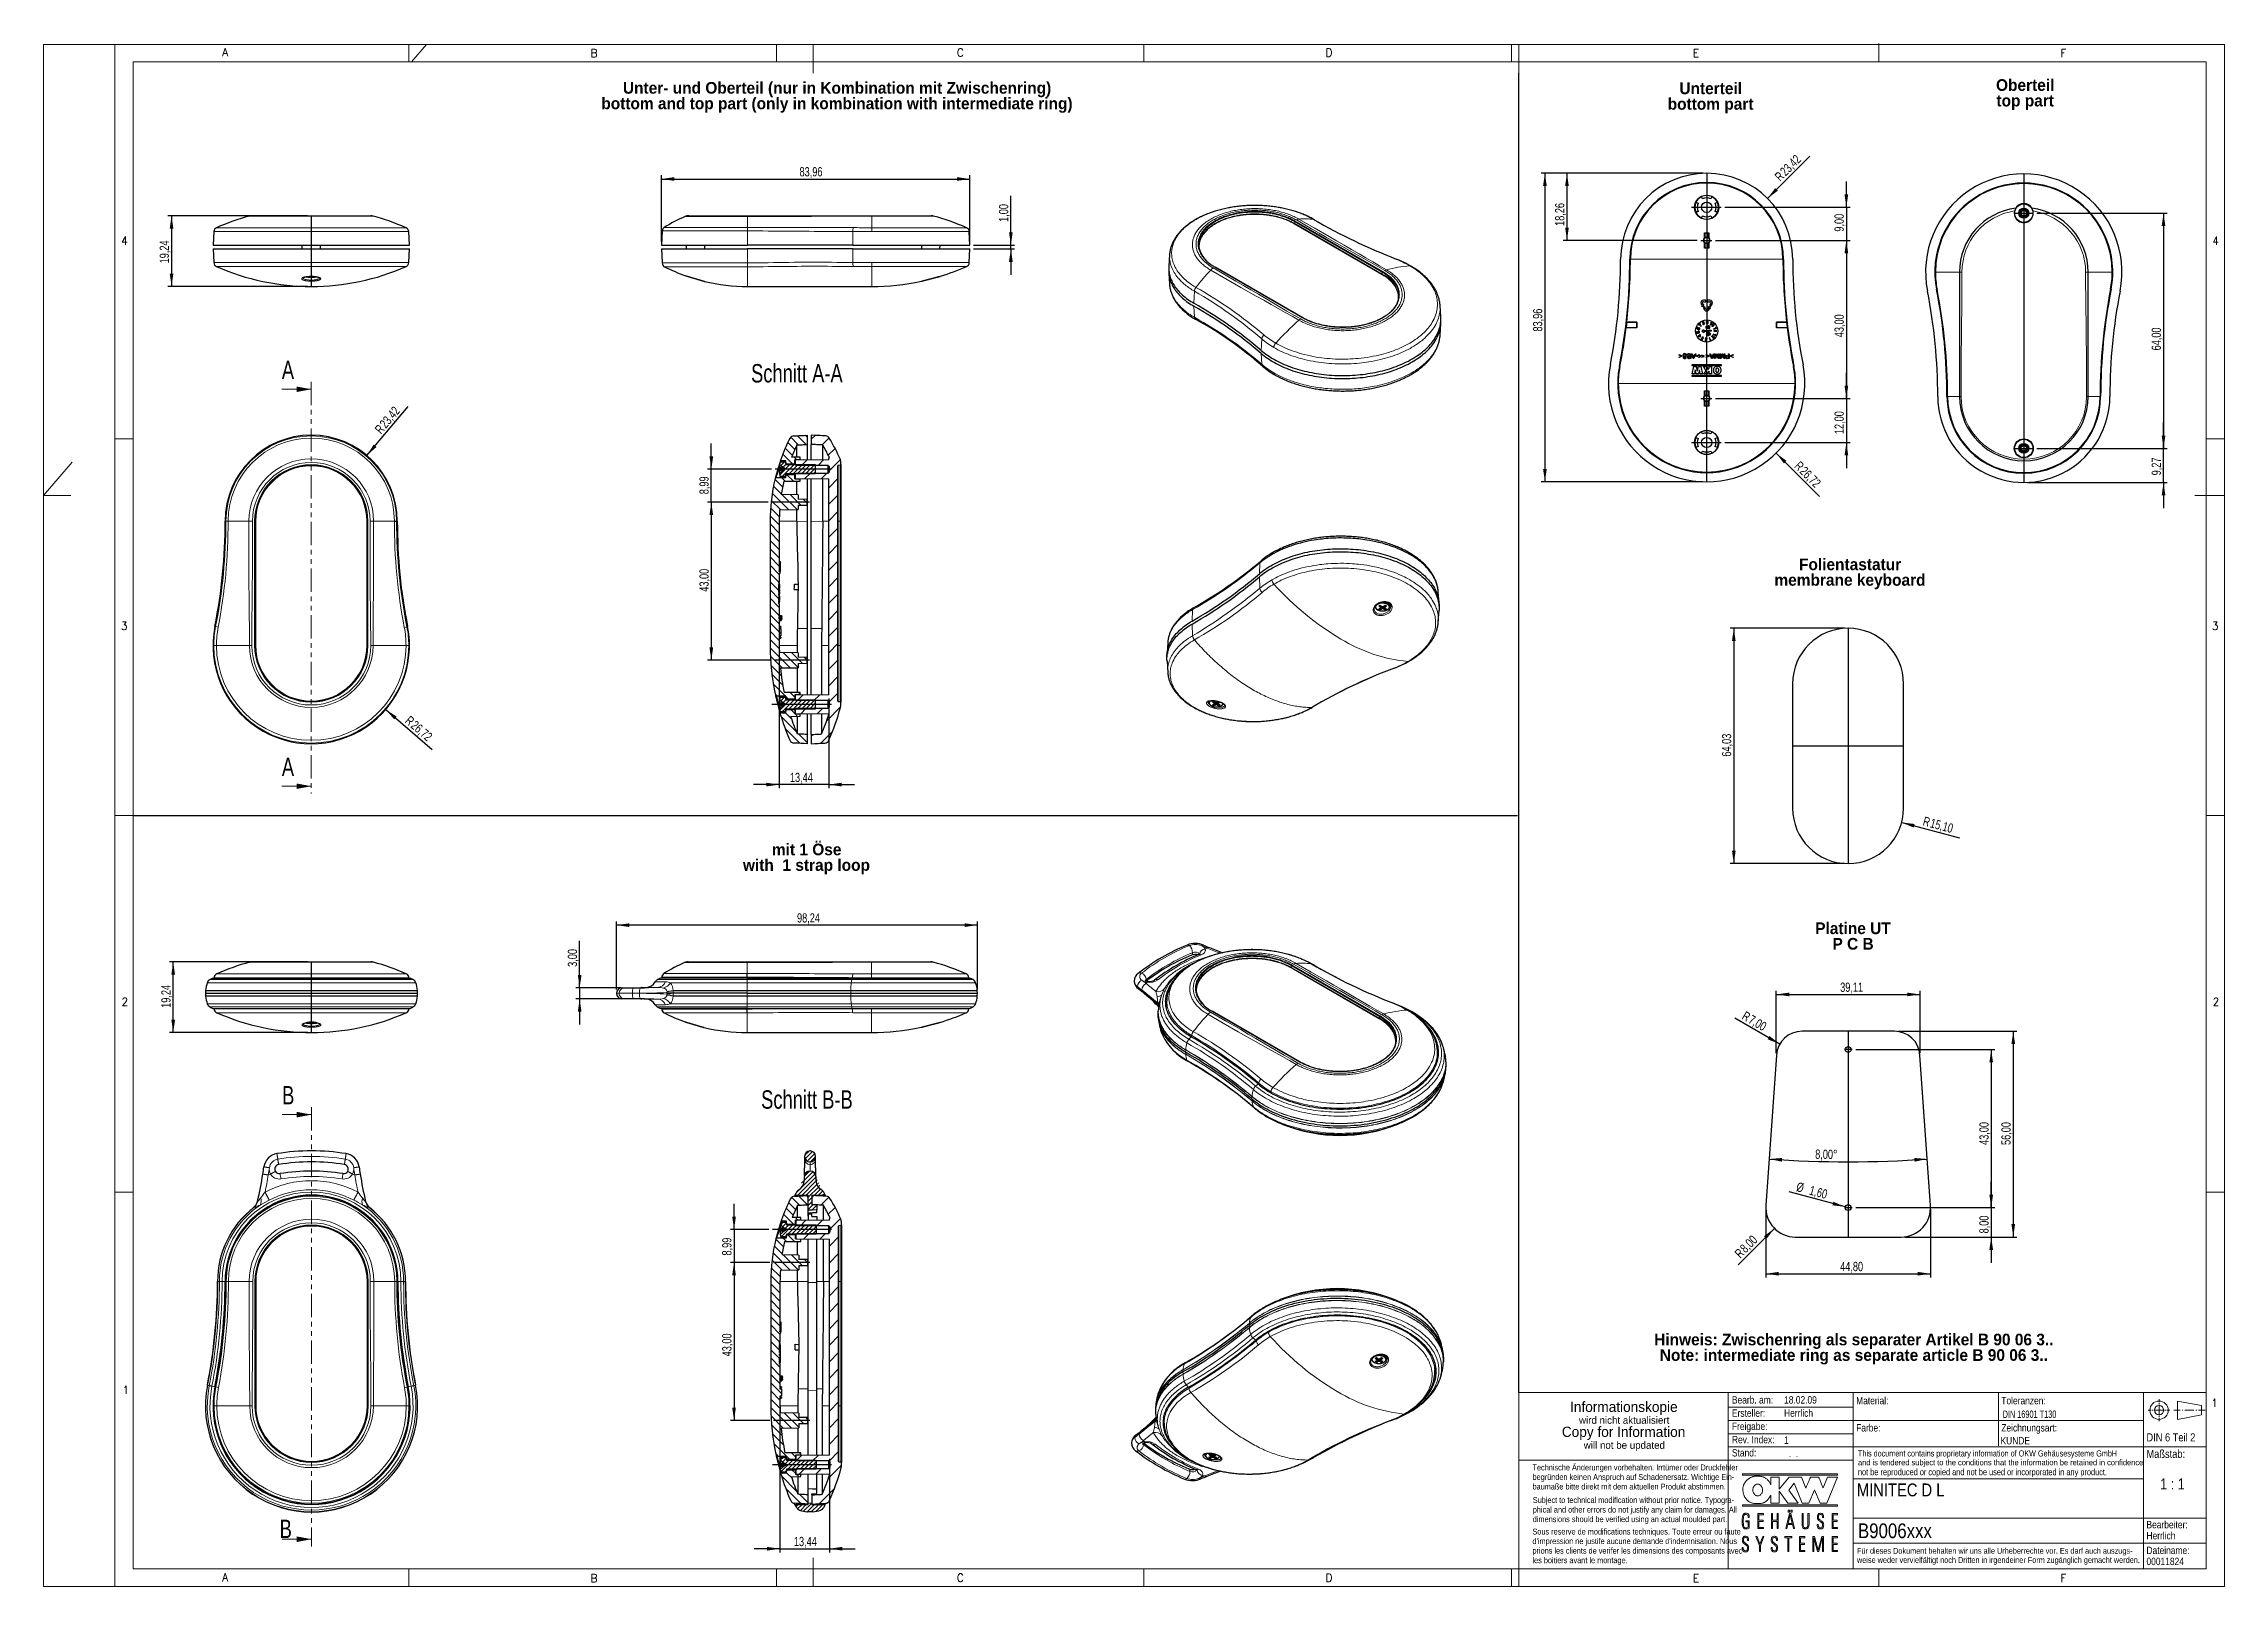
# Model space of a CAD drawing. Header units: millimetres. Extents: x 0 to 594, y 0 to 420.
import ezdxf

# ---------------------------------------------------------------- set-up
doc = ezdxf.new("R2010")
doc.units = ezdxf.units.MM
doc.linetypes.add('SLD-Durchgehend', pattern=[0])
doc.linetypes.add('SLD-Phantom', pattern=[12.7, 6.35, -1.27, 1.27, -1.27, 1.27, -1.27])
doc.layers.add('BEM', color=7, linetype='SLD-Durchgehend')
doc.layers.add('SLD-0', color=7, linetype='SLD-Durchgehend')
doc.styles.add('SLDTEXTSTYLE0', font='ARIALBD.TTF', dxfattribs={"width": 0.948})
doc.styles.add('SLDTEXTSTYLE1', font='simplex_.ttf', dxfattribs={"width": 0.95})
doc.styles.add('SLDTEXTSTYLE2', font='ARIALN.TTF')
doc.styles.add('SLDTEXTSTYLE3', font='ARIALN.TTF', dxfattribs={"width": 0.87})
doc.styles.add('SLDTEXTSTYLE4', font='ARIAL.TTF', dxfattribs={"width": 0.948})
doc.dimstyles.new('SLDDIMSTYLE0', dxfattribs={"dimtxt": 2.5, "dimasz": 3.5, "dimexe": 0, "dimexo": 0.0625, "dimtad": 1, "dimrnd": 1e-09, "dimzin": 12, "dimdsep": 46, "dimtxsty": 'SLDTEXTSTYLE3', "dimsah": 1, "dimcen": 0.09, "dimadec": 0, "dimazin": 0, "dimtfac": 1, "dimtofl": 0, "dimtmove": 0, "dimatfit": 3, "dimfxl": 0, "dimtolj": 1, "dimtzin": 12, "dimarcsym": 0})
doc.dimstyles.new('SLDDIMSTYLE1', dxfattribs={"dimtxt": 2.5, "dimasz": 3.5, "dimexe": 0, "dimexo": 0.0625, "dimtad": 1, "dimrnd": 1e-09, "dimzin": 12, "dimdsep": 46, "dimtxsty": 'SLDTEXTSTYLE3', "dimsah": 1, "dimcen": 0.09, "dimadec": 0, "dimazin": 0, "dimtfac": 1, "dimtofl": 0, "dimtmove": 0, "dimatfit": 3, "dimfxl": 0, "dimtolj": 1, "dimtzin": 12, "dimarcsym": 0})
doc.dimstyles.new('SLDDIMSTYLE2', dxfattribs={"dimtxt": 2.5, "dimasz": 3.5, "dimexe": 0, "dimexo": 0.0625, "dimtad": 1, "dimrnd": 1e-09, "dimzin": 12, "dimdsep": 46, "dimtxsty": 'SLDTEXTSTYLE3', "dimsah": 1, "dimcen": 0.09, "dimadec": 0, "dimazin": 0, "dimtfac": 1, "dimtofl": 0, "dimtmove": 0, "dimatfit": 3, "dimfxl": 0, "dimtolj": 1, "dimtzin": 12, "dimarcsym": 0})
doc.dimstyles.new('SLDDIMSTYLE3', dxfattribs={"dimtxt": 2.5, "dimasz": 3.5, "dimexe": 0, "dimexo": 0.0625, "dimtad": 1, "dimdec": 4, "dimzin": 12, "dimdsep": 46, "dimtxsty": 'SLDTEXTSTYLE3', "dimsah": 1, "dimcen": 0.09, "dimazin": 0, "dimtfac": 1, "dimtofl": 0, "dimtmove": 0, "dimatfit": 3, "dimfxl": 0, "dimtolj": 1, "dimtzin": 12, "dimarcsym": 0})
doc.dimstyles.new('SLDDIMSTYLE4', dxfattribs={"dimtxt": 2.5, "dimasz": 3.5, "dimexe": 0, "dimexo": 0.0625, "dimtad": 1, "dimrnd": 1e-09, "dimzin": 12, "dimdsep": 46, "dimtxsty": 'SLDTEXTSTYLE3', "dimsah": 1, "dimcen": 0.09, "dimadec": 0, "dimazin": 0, "dimtfac": 1, "dimtofl": 0, "dimtmove": 0, "dimatfit": 3, "dimfxl": 0, "dimtolj": 1, "dimtzin": 12, "dimarcsym": 0})

msp = doc.modelspace()

# ---------------------------------------------------------------- texts
at = {"color": 7, "linetype": 'Continuous', "lineweight": 0, "attachment_point": 1}
for s, insert, char_height, style in [('A', (48.78, 418.77195), 2.2, 'SLDTEXTSTYLE1'), ('B', (149.00292, 418.52692), 2.2, 'SLDTEXTSTYLE1'), ('C', (248.73297, 418.66201), 2.2, 'SLDTEXTSTYLE1'), ('D', (349.0287, 418.64823), 2.2, 'SLDTEXTSTYLE1'), ('E', (448.98501, 418.52718), 2.2, 'SLDTEXTSTYLE1'), ('F', (548.96787, 418.53303), 2.2, 'SLDTEXTSTYLE1'), ('4', (21.3305, 367.47613), 2.2, 'SLDTEXTSTYLE1'), ('4', (590.3305, 367.47613), 2.2, 'SLDTEXTSTYLE1'), ('3', (21.21583, 262.64738), 2.2, 'SLDTEXTSTYLE1'), ('3', (590.21583, 262.64738), 2.2, 'SLDTEXTSTYLE1'), ('2', (21.42224, 160.38789), 2.2, 'SLDTEXTSTYLE1'), ('2', (590.42224, 160.38789), 2.2, 'SLDTEXTSTYLE1'), ('1', (21.69744, 54.75738), 2.2, 'SLDTEXTSTYLE1'), ('Bearb. am:', (459.59875, 51.95036), 2, 'SLDTEXTSTYLE2'), ('Ersteller:', (459.59875, 48.35036), 2, 'SLDTEXTSTYLE2'), ('18.02.09', (473.78565, 51.95036), 2, 'SLDTEXTSTYLE2'), ('Herrlich', (473.78565, 48.35036), 2, 'SLDTEXTSTYLE2'), ('Material:', (493.39875, 51.75036), 2, 'SLDTEXTSTYLE2'), ('Toleranzen:', (532.89875, 51.75036), 2, 'SLDTEXTSTYLE2'), ('DIN 16901 T130', (533.25238, 48.05064), 2, 'SLDTEXTSTYLE3'), ('1', (589.97194, 51.21245), 2.2, 'SLDTEXTSTYLE1'), ('Freigabe:', (459.59875, 44.75036), 2, 'SLDTEXTSTYLE2'), ('Farbe:', (493.39875, 44.35036), 2, 'SLDTEXTSTYLE2'), ('Zeichnungsart:', (532.89875, 44.35036), 2, 'SLDTEXTSTYLE2'), ('DIN 6 Teil 2', (572.39875, 41.85039), 2.2, 'SLDTEXTSTYLE2'), ('Stand:', (459.59875, 37.55036), 2, 'SLDTEXTSTYLE2'), ('Rev. Index:', (459.59875, 41.15036), 2, 'SLDTEXTSTYLE2'), ('1', (473.78565, 40.98758), 2, 'SLDTEXTSTYLE2'), ('  .  .', (473.79786, 37.39413), 2, 'SLDTEXTSTYLE2'), ('This document contains proprietary information of OKW Gehäusesysteme GmbH', (493.88951, 37.20022), 1.65, 'SLDTEXTSTYLE2'), ('KUNDE', (532.68951, 40.85036), 2, 'SLDTEXTSTYLE2'), ('Maßstab:', (572.39875, 37.35039), 2.2, 'SLDTEXTSTYLE2'), ('and is tendered subject to the conditions that the information be retained in confidence', (493.88951, 34.7002), 1.55, 'SLDTEXTSTYLE2'), ('not be reproduced or copied and not be used or incorporated in any product.', (493.88951, 32.20024), 1.75, 'SLDTEXTSTYLE2'), ('MINITEC D L', (493.59875, 28.20063), 3.5, 'SLDTEXTSTYLE2'), ('1 : 1', (576.13376, 29.56954), 3, 'SLDTEXTSTYLE2'), ('Bearbeiter:', (572.39875, 18.00036), 2, 'SLDTEXTSTYLE2'), ('B9006xxx', (493.88951, 17.33239), 4, 'SLDTEXTSTYLE2'), ('Herrlich', (572.39875, 15.00036), 2, 'SLDTEXTSTYLE2'), ('weise weder vervielfältigt noch Dritten in irgendeiner Form zugänglich gemacht werden.', (493.62109, 8.17973), 1.5875, 'SLDTEXTSTYLE2'), ('Für dieses Dokument behalten wir uns alle Urheberrechte vor. Es darf auch auszugs-', (493.62109, 10.67973), 1.5875, 'SLDTEXTSTYLE2'), ('00011824', (572.39875, 8.00036), 2, 'SLDTEXTSTYLE2'), ('Dateiname:', (572.39875, 11.00036), 2, 'SLDTEXTSTYLE2'), ('A', (48.78, 3.77195), 2.2, 'SLDTEXTSTYLE1'), ('B', (149.00292, 3.52692), 2.2, 'SLDTEXTSTYLE1'), ('C', (248.73297, 3.66201), 2.2, 'SLDTEXTSTYLE1'), ('D', (349.0287, 3.64823), 2.2, 'SLDTEXTSTYLE1'), ('E', (448.98501, 3.52718), 2.2, 'SLDTEXTSTYLE1'), ('F', (548.96787, 3.53303), 2.2, 'SLDTEXTSTYLE1')]:
    msp.add_mtext(s, dxfattribs=dict(at, insert=insert, char_height=char_height, style=style))
at = {"color": 7, "linetype": 'Continuous', "char_height": 5, "attachment_point": 1, "style": 'SLDTEXTSTYLE3'}
for s, insert in [('A', (65.02371, 333.71972)), ('A', (65.02371, 225.7014)), ('B', (65.09789, 136.33967)), ('B', (64.42487, 18.34183))]:
    msp.add_mtext(s, dxfattribs=dict(at, insert=insert))
at = {"layer": 'SLD-0', "char_height": 5, "attachment_point": 1, "style": 'SLDTEXTSTYLE3'}
for s, insert in [('Schnitt A-A', (192.70468, 332.79712)), ('Schnitt B-B', (195.44076, 135.1856))]:
    msp.add_mtext(s, dxfattribs=dict(at, insert=insert))

# ---------------------------------------------------------------- blocks, each defined once
blk = doc.blocks.new('SW_NOTE_0')
at = {"layer": 'BEM', "color": 0, "char_height": 3.175, "attachment_point": 1, "style": 'SLDTEXTSTYLE0'}
for s, insert in [('bottom and top part (only in kombination with intermediate ring)', (-5.88, -0.14)), ('Unter- und Oberteil (nur in Kombination mit Zwischenring)', (0, 4.09))]:
    blk.add_mtext(s, dxfattribs=dict(at, insert=insert))
blk = doc.blocks.new('SW_NOTE_1')
at = {"layer": 'BEM', "color": 0, "char_height": 3.175, "attachment_point": 1, "style": 'SLDTEXTSTYLE0'}
for s, insert in [('with  1 strap loop', (-7.88, -0.14)), ('mit 1 Öse', (0, 4.09))]:
    blk.add_mtext(s, dxfattribs=dict(at, insert=insert))
blk = doc.blocks.new('SW_NOTE_2')
at = {"layer": 'BEM', "color": 0, "char_height": 3.175, "attachment_point": 1, "style": 'SLDTEXTSTYLE0'}
for s, insert in [('Hinweis: Zwischenring als separater Artikel B 90 06 3..', (0, 4.09)), ('Note: intermediate ring as separate article B 90 06 3..', (1.53, -0.14))]:
    blk.add_mtext(s, dxfattribs=dict(at, insert=insert))
blk = doc.blocks.new('SW_NOTE_3')
at = {"color": 0, "linetype": 'Continuous', "lineweight": 0, "char_height": 1.6, "attachment_point": 1, "style": 'SLDTEXTSTYLE3'}
for s, insert in [('Technische Änderungen vorbehalten. Irrtümer oder Druckfehler', (0, 2.06)), ('begründen keinen Anspruch auf Schadenersatz. Wichtige Ein-', (0, -0.54)), ('baumaße bitte direkt mit dem aktuellen Produkt abstimmen.', (0, -3.14))]:
    blk.add_mtext(s, dxfattribs=dict(at, insert=insert))
blk = doc.blocks.new('SW_NOTE_4')
at = {"color": 0, "linetype": 'Continuous', "lineweight": 0, "char_height": 1.6, "attachment_point": 1, "style": 'SLDTEXTSTYLE3'}
for s, insert in [('Subject to technical modification without prior notice. Typogra-', (0, 2.06)), ('dimensions should be verified using an actual moulded part.', (0, -3.14)), ('phical and other errors do not justify any claim for damages. All', (0, -0.54))]:
    blk.add_mtext(s, dxfattribs=dict(at, insert=insert))
blk = doc.blocks.new('SW_NOTE_5')
at = {"color": 0, "linetype": 'Continuous', "lineweight": 0, "char_height": 1.6, "attachment_point": 1, "style": 'SLDTEXTSTYLE3'}
for s, insert in [('Sous reserve de modifications techniques. Toute erreur ou faute', (0, 2.06)), ("d'impression ne justife aucune demande d'indemnisation. Nous", (0, -0.54)), ('prions les clients de verifer les dimensions des composants avec', (0, -3.14)), ('les boitiers avant le montage.', (0, -5.74))]:
    blk.add_mtext(s, dxfattribs=dict(at, insert=insert))
blk = doc.blocks.new('SW_NOTE_6')
at = {"color": 0, "linetype": 'Continuous', "lineweight": 0, "attachment_point": 1, "style": 'SLDTEXTSTYLE4'}
for s, insert, char_height in [('Informationskopie', (0, 3.61), 2.8), ('Copy for Information', (-2.24, -3.19), 2.8), ('wird nicht aktualisiert', (2.43, -0.42), 2), ('will not be updated', (3.73, -7.22), 2)]:
    blk.add_mtext(s, dxfattribs=dict(at, insert=insert, char_height=char_height))
blk = doc.blocks.new('*D8')
at = {"layer": 'SLD-0'}
for p, q in [((72.02, 373.16), (34.01, 373.16)), ((35.01, 373.16), (35.01, 353.92)), ((72.02, 353.92), (34.01, 353.92))]:
    blk.add_line(p, q, dxfattribs=at)
for points in [[(35.01, 373.16), (34.51, 369.66), (35.51, 369.66)], [(35.01, 353.92), (35.51, 357.42), (34.51, 357.42)]]:
    blk.add_solid(points, dxfattribs=at)
at = {"layer": 'SLD-0', "insert": (31.78, 360.2), "char_height": 2.5, "attachment_point": 1, "rotation": 90, "style": 'SLDTEXTSTYLE3'}
blk.add_mtext('19,24', dxfattribs=at)
blk = doc.blocks.new('*D9')
at = {"layer": 'SLD-0'}
for p, q in [((168.31, 366.12), (168.31, 384.16)), ((168.31, 383.16), (252.26, 383.16)), ((252.26, 366.12), (252.26, 384.16))]:
    blk.add_line(p, q, dxfattribs=at)
for points in [[(168.31, 383.16), (171.81, 382.66), (171.81, 383.66)], [(252.26, 383.16), (248.76, 383.66), (248.76, 382.66)]]:
    blk.add_solid(points, dxfattribs=at)
at = {"layer": 'SLD-0', "insert": (205.89, 386.38), "char_height": 2.5, "attachment_point": 1, "style": 'SLDTEXTSTYLE3'}
blk.add_mtext('83,96', dxfattribs=at)
blk = doc.blocks.new('*D10')
at = {"layer": 'SLD-0'}
for p, q in [((263.39, 365.12), (263.39, 378.56)), ((253.26, 365.12), (264.39, 365.12)), ((253.26, 364.12), (264.39, 364.12)), ((263.39, 364.12), (263.39, 365.12)), ((263.39, 364.12), (263.39, 357.12))]:
    blk.add_line(p, q, dxfattribs=at)
for points in [[(263.39, 365.12), (263.89, 368.62), (262.89, 368.62)], [(263.39, 364.12), (262.89, 360.62), (263.89, 360.62)]]:
    blk.add_solid(points, dxfattribs=at)
at = {"layer": 'SLD-0', "insert": (260.16, 371.49), "char_height": 2.5, "attachment_point": 1, "rotation": 90, "style": 'SLDTEXTSTYLE3'}
blk.add_mtext('1,00', dxfattribs=at)
blk = doc.blocks.new('*D11')
at = {"layer": 'SLD-0'}
blk.add_line((88.14, 307.91), (99.44, 321.27), dxfattribs=at)
blk.add_solid([(88.14, 307.91), (90.79, 310.26), (90.02, 310.91)], dxfattribs=at)
at = {"layer": 'SLD-0', "char_height": 2.5, "attachment_point": 1, "rotation": 49.77832, "style": 'SLDTEXTSTYLE3'}
for s, insert in [('23,42', (91.41, 316.76)), ('R', (90.1, 315.21))]:
    blk.add_mtext(s, dxfattribs=dict(at, insert=insert))
blk = doc.blocks.new('*D12')
at = {"layer": 'SLD-0'}
blk.add_line((93.28, 238.79), (105.96, 227.89), dxfattribs=at)
blk.add_solid([(93.28, 238.79), (95.61, 236.13), (96.26, 236.89)], dxfattribs=at)
at = {"layer": 'SLD-0', "char_height": 2.5, "attachment_point": 1, "rotation": 319.31195, "style": 'SLDTEXTSTYLE3'}
for s, insert in [('R', (99.97, 237.28)), ('26,72', (101.51, 235.96))]:
    blk.add_mtext(s, dxfattribs=dict(at, insert=insert))
blk = doc.blocks.new('*D13')
at = {"layer": 'SLD-0'}
for p, q in [((490.21, 260.91), (459.11, 260.91)), ((460.11, 260.91), (460.11, 196.88)), ((490.21, 196.88), (459.11, 196.88))]:
    blk.add_line(p, q, dxfattribs=at)
for points in [[(460.11, 260.91), (459.61, 257.41), (460.61, 257.41)], [(460.11, 196.88), (460.61, 200.38), (459.61, 200.38)]]:
    blk.add_solid(points, dxfattribs=at)
at = {"layer": 'SLD-0', "insert": (456.89, 225.98), "char_height": 2.5, "attachment_point": 1, "rotation": 90, "style": 'SLDTEXTSTYLE3'}
blk.add_mtext('64,03', dxfattribs=at)
blk = doc.blocks.new('*D14')
at = {"layer": 'SLD-0'}
blk.add_line((505.8, 208.07), (521.5, 203.87), dxfattribs=at)
blk.add_solid([(505.8, 208.07), (509.05, 206.68), (509.31, 207.65)], dxfattribs=at)
at = {"layer": 'SLD-0', "char_height": 2.5, "attachment_point": 1, "rotation": 345, "style": 'SLDTEXTSTYLE3'}
for s, insert in [('R', (512.03, 209.73)), ('15,10', (513.99, 209.21))]:
    blk.add_mtext(s, dxfattribs=dict(at, insert=insert))
blk = doc.blocks.new('SW_NOTE_7')
at = {"layer": 'BEM', "color": 0, "char_height": 3.175, "attachment_point": 1, "style": 'SLDTEXTSTYLE0'}
for s, insert in [('membrane keyboard', (-6.7, -0.14)), ('Folientastatur', (0, 4.09))]:
    blk.add_mtext(s, dxfattribs=dict(at, insert=insert))
blk = doc.blocks.new('*D16')
at = {"layer": 'SLD-0'}
for p, q in [((493.28, 146.27), (531.15, 146.27)), ((530.15, 146.27), (530.15, 103.27)), ((493.28, 103.27), (531.15, 103.27))]:
    blk.add_line(p, q, dxfattribs=at)
for points in [[(530.15, 146.27), (529.65, 142.77), (530.65, 142.77)], [(530.15, 103.27), (530.65, 106.77), (529.65, 106.77)]]:
    blk.add_solid(points, dxfattribs=at)
at = {"layer": 'SLD-0', "insert": (526.93, 120.32), "char_height": 2.5, "attachment_point": 1, "rotation": 90, "style": 'SLDTEXTSTYLE3'}
blk.add_mtext('43,00', dxfattribs=at)
blk = doc.blocks.new('*D17')
at = {"layer": 'SLD-0'}
for p, q in [((530.15, 103.27), (530.15, 110.27)), ((493.28, 103.27), (531.15, 103.27)), ((530.15, 103.27), (530.15, 95.27)), ((506.65, 95.27), (531.15, 95.27)), ((530.15, 95.27), (530.15, 88.27))]:
    blk.add_line(p, q, dxfattribs=at)
for points in [[(530.15, 103.27), (530.65, 106.77), (529.65, 106.77)], [(530.15, 95.27), (529.65, 91.77), (530.65, 91.77)]]:
    blk.add_solid(points, dxfattribs=at)
at = {"layer": 'SLD-0', "insert": (526.93, 96.25), "char_height": 2.5, "attachment_point": 1, "rotation": 90, "style": 'SLDTEXTSTYLE3'}
blk.add_mtext('8,00', dxfattribs=at)
blk = doc.blocks.new('*D18')
at = {"layer": 'SLD-0'}
for p, q in [((471.68, 145.27), (471.68, 162.27)), ((471.68, 161.27), (510.79, 161.27)), ((510.79, 145.27), (510.79, 162.27))]:
    blk.add_line(p, q, dxfattribs=at)
for points in [[(471.68, 161.27), (475.18, 160.77), (475.18, 161.77)], [(510.79, 161.27), (507.29, 161.77), (507.29, 160.77)]]:
    blk.add_solid(points, dxfattribs=at)
at = {"layer": 'SLD-0', "insert": (489.05, 164.49), "char_height": 2.5, "attachment_point": 1, "style": 'SLDTEXTSTYLE3'}
blk.add_mtext('39,11', dxfattribs=at)
blk = doc.blocks.new('*D19')
at = {"layer": 'SLD-0'}
for p, q in [((504.79, 151.27), (537.15, 151.27)), ((536.15, 151.27), (536.15, 95.27)), ((506.65, 95.27), (537.15, 95.27))]:
    blk.add_line(p, q, dxfattribs=at)
for points in [[(536.15, 151.27), (535.65, 147.77), (536.65, 147.77)], [(536.15, 95.27), (536.65, 98.77), (535.65, 98.77)]]:
    blk.add_solid(points, dxfattribs=at)
at = {"layer": 'SLD-0', "insert": (532.93, 120.31), "char_height": 2.5, "attachment_point": 1, "rotation": 90, "style": 'SLDTEXTSTYLE3'}
blk.add_mtext('56,00', dxfattribs=at)
blk = doc.blocks.new('*D20')
at = {"layer": 'SLD-0'}
blk.add_line((471.16, 97.61), (461.26, 87.71), dxfattribs=at)
blk.add_solid([(471.16, 97.61), (468.33, 95.49), (469.03, 94.78)], dxfattribs=at)
at = {"layer": 'SLD-0', "char_height": 2.5, "attachment_point": 1, "rotation": 45, "style": 'SLDTEXTSTYLE3'}
for s, insert in [('8,00', (461.55, 92.54)), ('R', (460.11, 91.11))]:
    blk.add_mtext(s, dxfattribs=dict(at, insert=insert))
blk = doc.blocks.new('*D21')
at = {"layer": 'SLD-0'}
blk.add_arc((491.23, 424.18), 308.44, 266, 274, dxfattribs=at)
for points in [[(469.72, 116.49), (473.18, 115.77), (473.24, 116.77)], [(512.75, 116.49), (509.22, 116.77), (509.29, 115.77)]]:
    blk.add_solid(points, dxfattribs=at)
at = {"layer": 'SLD-0', "insert": (482.28, 119.08), "char_height": 2.5, "attachment_point": 1, "rotation": 358.96231, "style": 'SLDTEXTSTYLE3'}
blk.add_mtext('8,00°', dxfattribs=at)
blk = doc.blocks.new('*D22')
at = {"layer": 'SLD-0'}
blk.add_line((490.46, 103.47), (475.19, 107.57), dxfattribs=at)
blk.add_solid([(490.46, 103.47), (487.21, 104.86), (486.95, 103.9)], dxfattribs=at)
at = {"layer": 'SLD-0', "char_height": 2.5, "attachment_point": 1, "rotation": 345, "style": 'SLDTEXTSTYLE3'}
for s, insert in [('%%c', (477.55, 110.24)), ('1,60', (481.11, 109.28))]:
    blk.add_mtext(s, dxfattribs=dict(at, insert=insert))
blk = doc.blocks.new('*D23')
at = {"layer": 'SLD-0'}
for p, q in [((468.83, 102.83), (468.83, 84.27)), ((513.64, 102.83), (513.64, 84.27)), ((468.83, 85.27), (513.64, 85.27))]:
    blk.add_line(p, q, dxfattribs=at)
for points in [[(468.83, 85.27), (472.33, 84.77), (472.33, 85.77)], [(513.64, 85.27), (510.14, 85.77), (510.14, 84.77)]]:
    blk.add_solid(points, dxfattribs=at)
at = {"layer": 'SLD-0', "insert": (489.05, 88.49), "char_height": 2.5, "attachment_point": 1, "style": 'SLDTEXTSTYLE3'}
blk.add_mtext('44,80', dxfattribs=at)
blk = doc.blocks.new('*D24')
at = {"layer": 'SLD-0'}
blk.add_line((472.62, 147.77), (460.36, 154.84), dxfattribs=at)
blk.add_solid([(472.62, 147.77), (469.83, 149.95), (469.33, 149.08)], dxfattribs=at)
at = {"layer": 'SLD-0', "char_height": 2.5, "attachment_point": 1, "rotation": 330, "style": 'SLDTEXTSTYLE3'}
for s, insert in [('R', (463.34, 156.83)), ('7,00', (465.1, 155.81))]:
    blk.add_mtext(s, dxfattribs=dict(at, insert=insert))
blk = doc.blocks.new('SW_NOTE_8')
at = {"layer": 'BEM', "color": 0, "char_height": 3.175, "attachment_point": 1, "style": 'SLDTEXTSTYLE0'}
for s, insert in [('Platine UT', (0, 4.09)), ('P C B', (4.7, -0.14))]:
    blk.add_mtext(s, dxfattribs=dict(at, insert=insert))
blk = doc.blocks.new('*D26')
at = {"layer": 'SLD-0'}
for p, q in [((490.74, 375.46), (490.74, 382.46)), ((457.66, 375.46), (491.74, 375.46)), ((490.74, 375.46), (490.74, 366.46)), ((455.1, 366.46), (491.74, 366.46)), ((490.74, 366.46), (490.74, 359.46))]:
    blk.add_line(p, q, dxfattribs=at)
for points in [[(490.74, 375.46), (491.24, 378.96), (490.24, 378.96)], [(490.74, 366.46), (490.24, 362.96), (491.24, 362.96)]]:
    blk.add_solid(points, dxfattribs=at)
at = {"layer": 'SLD-0', "insert": (487.52, 368.84), "char_height": 2.5, "attachment_point": 1, "rotation": 90, "style": 'SLDTEXTSTYLE3'}
blk.add_mtext('9,00', dxfattribs=at)
blk = doc.blocks.new('*D27')
at = {"layer": 'SLD-0'}
for p, q in [((451.74, 384.72), (407.71, 384.72)), ((408.71, 384.72), (408.71, 300.76)), ((451.71, 300.76), (407.71, 300.76))]:
    blk.add_line(p, q, dxfattribs=at)
for points in [[(408.71, 384.72), (408.21, 381.22), (409.21, 381.22)], [(408.71, 300.76), (409.21, 304.26), (408.21, 304.26)]]:
    blk.add_solid(points, dxfattribs=at)
at = {"layer": 'SLD-0', "insert": (405.49, 341.65), "char_height": 2.5, "attachment_point": 1, "rotation": 90, "style": 'SLDTEXTSTYLE3'}
blk.add_mtext('83,96', dxfattribs=at)
blk = doc.blocks.new('*D28')
at = {"layer": 'SLD-0'}
for p, q in [((451.74, 384.72), (413.71, 384.72)), ((414.71, 384.72), (414.71, 366.46)), ((450.14, 366.46), (413.71, 366.46))]:
    blk.add_line(p, q, dxfattribs=at)
for points in [[(414.71, 384.72), (414.21, 381.22), (415.21, 381.22)], [(414.71, 366.46), (415.21, 369.96), (414.21, 369.96)]]:
    blk.add_solid(points, dxfattribs=at)
at = {"layer": 'SLD-0', "insert": (411.49, 370.4), "char_height": 2.5, "attachment_point": 1, "rotation": 90, "style": 'SLDTEXTSTYLE3'}
blk.add_mtext('18,26', dxfattribs=at)
blk = doc.blocks.new('*D29')
at = {"layer": 'SLD-0'}
for p, q in [((455.1, 366.46), (491.74, 366.46)), ((490.74, 366.46), (490.74, 323.46)), ((455.1, 323.46), (491.74, 323.46))]:
    blk.add_line(p, q, dxfattribs=at)
for points in [[(490.74, 366.46), (490.24, 362.96), (491.24, 362.96)], [(490.74, 323.46), (491.24, 326.96), (490.24, 326.96)]]:
    blk.add_solid(points, dxfattribs=at)
at = {"layer": 'SLD-0', "insert": (487.52, 340.1), "char_height": 2.5, "attachment_point": 1, "rotation": 90, "style": 'SLDTEXTSTYLE3'}
blk.add_mtext('43,00', dxfattribs=at)
blk = doc.blocks.new('*D30')
at = {"layer": 'SLD-0'}
for p, q in [((490.74, 323.46), (490.74, 330.46)), ((455.1, 323.46), (491.74, 323.46)), ((490.74, 323.46), (490.74, 311.46)), ((457.66, 311.46), (491.74, 311.46)), ((490.74, 311.46), (490.74, 304.46))]:
    blk.add_line(p, q, dxfattribs=at)
for points in [[(490.74, 323.46), (491.24, 326.96), (490.24, 326.96)], [(490.74, 311.46), (490.24, 307.96), (491.24, 307.96)]]:
    blk.add_solid(points, dxfattribs=at)
at = {"layer": 'SLD-0', "insert": (487.52, 313.74), "char_height": 2.5, "attachment_point": 1, "rotation": 90, "style": 'SLDTEXTSTYLE3'}
blk.add_mtext('12,00', dxfattribs=at)
blk = doc.blocks.new('*D31')
at = {"layer": 'SLD-0'}
blk.add_line((469.28, 377.86), (480.82, 389.4), dxfattribs=at)
blk.add_solid([(469.28, 377.86), (472.11, 379.98), (471.4, 380.69)], dxfattribs=at)
at = {"layer": 'SLD-0', "char_height": 2.5, "attachment_point": 1, "rotation": 45, "style": 'SLDTEXTSTYLE3'}
for s, insert in [('23,42', (472.44, 385.57)), ('R', (471, 384.13))]:
    blk.add_mtext(s, dxfattribs=dict(at, insert=insert))
blk = doc.blocks.new('*D32')
at = {"layer": 'SLD-0'}
blk.add_line((471.62, 308.59), (483.44, 296.76), dxfattribs=at)
blk.add_solid([(471.62, 308.59), (473.74, 305.76), (474.44, 306.47)], dxfattribs=at)
at = {"layer": 'SLD-0', "char_height": 2.5, "attachment_point": 1, "rotation": 315, "style": 'SLDTEXTSTYLE3'}
for s, insert in [('R', (478.18, 306.58)), ('26,72', (479.61, 305.14))]:
    blk.add_mtext(s, dxfattribs=dict(at, insert=insert))
blk = doc.blocks.new('SW_NOTE_9')
at = {"layer": 'BEM', "color": 0, "char_height": 3.175, "attachment_point": 1, "style": 'SLDTEXTSTYLE0'}
for s, insert in [('bottom part', (-3.18, -0.14)), ('Unterteil', (0, 4.09))]:
    blk.add_mtext(s, dxfattribs=dict(at, insert=insert))
blk = doc.blocks.new('*D34')
at = {"layer": 'SLD-0'}
for p, q in [((72.1, 170.13), (34.46, 170.13)), ((35.46, 150.89), (35.46, 170.13)), ((72.1, 150.89), (34.46, 150.89))]:
    blk.add_line(p, q, dxfattribs=at)
for points in [[(35.46, 170.13), (34.96, 166.63), (35.96, 166.63)], [(35.46, 150.89), (35.96, 154.39), (34.96, 154.39)]]:
    blk.add_solid(points, dxfattribs=at)
at = {"layer": 'SLD-0', "insert": (32.23, 157.63), "char_height": 2.5, "attachment_point": 1, "rotation": 90, "style": 'SLDTEXTSTYLE3'}
blk.add_mtext('19,24', dxfattribs=at)
blk = doc.blocks.new('*D35')
at = {"layer": 'SLD-0'}
for p, q in [((156.06, 162.59), (156.06, 181.13)), ((254.3, 180.13), (156.06, 180.13)), ((254.3, 162.59), (254.3, 181.13))]:
    blk.add_line(p, q, dxfattribs=at)
for points in [[(156.06, 180.13), (159.56, 179.63), (159.56, 180.63)], [(254.3, 180.13), (250.8, 180.63), (250.8, 179.63)]]:
    blk.add_solid(points, dxfattribs=at)
at = {"layer": 'SLD-0', "insert": (205.21, 183.35), "char_height": 2.5, "attachment_point": 1, "style": 'SLDTEXTSTYLE3'}
blk.add_mtext('98,24', dxfattribs=at)
blk = doc.blocks.new('*D36')
at = {"layer": 'SLD-0'}
for p, q in [((146.06, 163.09), (146.06, 175.85)), ((157.29, 163.09), (145.06, 163.09)), ((146.06, 163.09), (146.06, 160.09)), ((157.29, 160.09), (145.06, 160.09)), ((146.06, 160.09), (146.06, 153.09))]:
    blk.add_line(p, q, dxfattribs=at)
for points in [[(146.06, 163.09), (146.56, 166.59), (145.56, 166.59)], [(146.06, 160.09), (145.56, 156.59), (146.56, 156.59)]]:
    blk.add_solid(points, dxfattribs=at)
at = {"layer": 'SLD-0', "insert": (142.84, 168.78), "char_height": 2.5, "attachment_point": 1, "rotation": 90, "style": 'SLDTEXTSTYLE3'}
blk.add_mtext('3,00', dxfattribs=at)
blk = doc.blocks.new('*D37')
at = {"layer": 'SLD-0'}
for p, q in [((188.07, 97.3), (188.07, 104.3)), ((197.49, 97.3), (187.07, 97.3)), ((188.07, 97.3), (188.07, 88.31)), ((197.83, 88.31), (187.07, 88.31)), ((188.07, 88.31), (188.07, 81.31))]:
    blk.add_line(p, q, dxfattribs=at)
for points in [[(188.07, 97.3), (188.57, 100.8), (187.57, 100.8)], [(188.07, 88.31), (187.57, 84.81), (188.57, 84.81)]]:
    blk.add_solid(points, dxfattribs=at)
at = {"layer": 'SLD-0', "insert": (184.85, 90.23), "char_height": 2.5, "attachment_point": 1, "rotation": 90, "style": 'SLDTEXTSTYLE3'}
blk.add_mtext('8,99', dxfattribs=at)
blk = doc.blocks.new('*D38')
at = {"layer": 'SLD-0'}
for p, q in [((197.83, 88.31), (187.07, 88.31)), ((188.07, 88.31), (188.07, 45.31)), ((197.83, 45.31), (187.07, 45.31))]:
    blk.add_line(p, q, dxfattribs=at)
for points in [[(188.07, 88.31), (187.57, 84.81), (188.57, 84.81)], [(188.07, 45.31), (188.57, 48.81), (187.57, 48.81)]]:
    blk.add_solid(points, dxfattribs=at)
at = {"layer": 'SLD-0', "insert": (184.85, 62.79), "char_height": 2.5, "attachment_point": 1, "rotation": 90, "style": 'SLDTEXTSTYLE3'}
blk.add_mtext('43,00', dxfattribs=at)
blk = doc.blocks.new('*D39')
at = {"layer": 'SLD-0'}
for p, q in [((200.57, 48.33), (200.57, 9.45)), ((214.01, 34.88), (214.01, 9.45)), ((200.57, 10.45), (193.57, 10.45)), ((200.57, 10.45), (214.01, 10.45)), ((214.01, 10.45), (221.01, 10.45))]:
    blk.add_line(p, q, dxfattribs=at)
for points in [[(200.57, 10.45), (197.07, 10.95), (197.07, 9.95)], [(214.01, 10.45), (217.51, 9.95), (217.51, 10.95)]]:
    blk.add_solid(points, dxfattribs=at)
at = {"layer": 'SLD-0', "insert": (204.36, 13.67), "char_height": 2.5, "attachment_point": 1, "style": 'SLDTEXTSTYLE3'}
blk.add_mtext('13,44', dxfattribs=at)
blk = doc.blocks.new('*D40')
at = {"layer": 'SLD-0'}
for p, q in [((197.39, 295.19), (180.88, 295.19)), ((181.88, 295.19), (181.88, 252.19)), ((198.29, 252.19), (180.88, 252.19))]:
    blk.add_line(p, q, dxfattribs=at)
for points in [[(181.88, 295.19), (181.38, 291.69), (182.38, 291.69)], [(181.88, 252.19), (182.38, 255.69), (181.38, 255.69)]]:
    blk.add_solid(points, dxfattribs=at)
at = {"layer": 'SLD-0', "insert": (178.66, 270.86), "char_height": 2.5, "attachment_point": 1, "rotation": 90, "style": 'SLDTEXTSTYLE3'}
blk.add_mtext('43,00', dxfattribs=at)
blk = doc.blocks.new('*D41')
at = {"layer": 'SLD-0'}
for p, q in [((181.88, 304.18), (181.88, 311.18)), ((198.29, 304.18), (180.88, 304.18)), ((181.88, 295.19), (181.88, 304.18)), ((197.39, 295.19), (180.88, 295.19)), ((181.88, 295.19), (181.88, 288.19))]:
    blk.add_line(p, q, dxfattribs=at)
for points in [[(181.88, 304.18), (182.38, 307.68), (181.38, 307.68)], [(181.88, 295.19), (181.38, 291.69), (182.38, 291.69)]]:
    blk.add_solid(points, dxfattribs=at)
at = {"layer": 'SLD-0', "insert": (178.66, 297.38), "char_height": 2.5, "attachment_point": 1, "rotation": 90, "style": 'SLDTEXTSTYLE3'}
blk.add_mtext('8,99', dxfattribs=at)
blk = doc.blocks.new('*D42')
at = {"layer": 'SLD-0'}
for p, q in [((200.38, 263.08), (200.38, 217.37)), ((213.82, 241.76), (213.82, 217.37)), ((200.38, 218.37), (193.38, 218.37)), ((213.82, 218.37), (200.38, 218.37)), ((213.82, 218.37), (220.82, 218.37))]:
    blk.add_line(p, q, dxfattribs=at)
for points in [[(200.38, 218.37), (196.88, 218.87), (196.88, 217.87)], [(213.82, 218.37), (217.32, 217.87), (217.32, 218.87)]]:
    blk.add_solid(points, dxfattribs=at)
at = {"layer": 'SLD-0', "insert": (203.27, 221.59), "char_height": 2.5, "attachment_point": 1, "style": 'SLDTEXTSTYLE3'}
blk.add_mtext('13,44', dxfattribs=at)
blk = doc.blocks.new('*D43')
at = {"layer": 'SLD-0'}
for p, q in [((542.6, 373.86), (578.04, 373.86)), ((577.04, 373.86), (577.04, 309.86)), ((542.6, 309.86), (578.04, 309.86))]:
    blk.add_line(p, q, dxfattribs=at)
for points in [[(577.04, 373.86), (576.54, 370.36), (577.54, 370.36)], [(577.04, 309.86), (577.54, 313.36), (576.54, 313.36)]]:
    blk.add_solid(points, dxfattribs=at)
at = {"layer": 'SLD-0', "insert": (573.81, 336.52), "char_height": 2.5, "attachment_point": 1, "rotation": 90, "style": 'SLDTEXTSTYLE3'}
blk.add_mtext('64,00', dxfattribs=at)
blk = doc.blocks.new('*D44')
at = {"layer": 'SLD-0'}
for p, q in [((577.04, 309.86), (577.04, 316.86)), ((542.6, 309.86), (578.04, 309.86)), ((577.04, 300.59), (577.04, 309.86)), ((540.03, 300.59), (578.04, 300.59)), ((577.04, 300.59), (577.04, 293.59))]:
    blk.add_line(p, q, dxfattribs=at)
for points in [[(577.04, 309.86), (577.54, 313.36), (576.54, 313.36)], [(577.04, 300.59), (576.54, 297.09), (577.54, 297.09)]]:
    blk.add_solid(points, dxfattribs=at)
at = {"layer": 'SLD-0', "insert": (573.81, 302.52), "char_height": 2.5, "attachment_point": 1, "rotation": 90, "style": 'SLDTEXTSTYLE3'}
blk.add_mtext('9,27', dxfattribs=at)
blk = doc.blocks.new('SW_NOTE_10')
at = {"layer": 'BEM', "color": 0, "char_height": 3.175, "attachment_point": 1, "style": 'SLDTEXTSTYLE0'}
for s, insert in [('Oberteil', (0, 4.09)), ('top part', (0.12, -0.14))]:
    blk.add_mtext(s, dxfattribs=dict(at, insert=insert))

# ---------------------------------------------------------------- dimensions: what is measured, and where the dimension line sits
at = {"layer": 'SLD-0'}
for base, p1, p2, dimstyle, picture, middle in [((252.2641, 383.15796), (168.30778, 365.11794), (252.2641, 365.11794), 'SLDDIMSTYLE0', '*D9', (209.41076, 383.15796)), ((200.38153, 218.36978), (213.81912, 242.75726), (200.38153, 264.08055), 'SLDDIMSTYLE1', '*D42', (206.79843, 218.36978)), ((510.79021, 161.26733), (471.67722, 144.26733), (510.79021, 144.26733), 'SLDDIMSTYLE0', '*D18', (492.57452, 161.26733)), ((513.63528, 85.26733), (468.83215, 103.82538), (513.63528, 103.82538), 'SLDDIMSTYLE0', '*D23', (492.57409, 85.26733)), ((214.00961, 10.45229), (200.57202, 49.32729), (214.00961, 35.87611), 'SLDDIMSTYLE1', '*D39', (207.88144, 10.45229))]:
    dim = msp.add_linear_dim(base=base, p1=p1, p2=p2, dimstyle=dimstyle, dxfattribs=at)
    dim.commit()
    dim.dimension.update_dxf_attribs({"geometry": picture, "text_midpoint": middle, "dimtype": 160})
for center, mpoint, picture, middle in [((452.72517, 361.30473), (469.28254, 377.8621), '*D31', (476.52731, 385.10687)), ((452.72517, 327.47973), (471.61599, 308.5889), '*D32', (479.14783, 301.05709)), ((73.02371, 290.03344), (88.1443, 307.9125), '*D11', (95.52416, 316.63869)), ((73.02371, 256.20844), (93.28141, 238.79142), '*D12', (101.35391, 231.85092)), ((491.21176, 211.98068), (505.79724, 208.07251), '*D14', (515.65347, 205.43155)), ((478.67722, 144.26733), (472.61505, 147.76733), '*D24', (464.8883, 152.22838)), ((476.81267, 103.26733), (471.15581, 97.61047), '*D20', (464.95823, 91.41288))]:
    dim = msp.add_radius_dim(center=center, mpoint=mpoint, dimstyle='SLDDIMSTYLE2', dxfattribs=at)
    dim.commit()
    dim.dimension.update_dxf_attribs({"geometry": picture, "text_midpoint": middle, "dimtype": 164})
for base, p1, p2, angle, dimstyle, picture, middle in [((408.70812, 300.76407), (452.73629, 384.72039), (452.71404, 300.76407), 90, 'SLDDIMSTYLE0', '*D27', (408.70812, 345.17805)), ((414.70812, 366.45942), (452.73629, 384.72039), (451.14423, 366.45942), 90, 'SLDDIMSTYLE0', '*D28', (414.70812, 373.92869)), ((490.74221, 366.45942), (456.66154, 375.45942), (454.09786, 366.45942), 90, 'SLDDIMSTYLE1', '*D26', (490.74221, 371.57648)), ((263.38709, 365.11794), (252.2641, 364.11794), (252.2641, 365.11794), 90, 'SLDDIMSTYLE1', '*D10', (263.38709, 374.23516)), ((577.03693, 309.86494), (541.5997, 373.86494), (541.5997, 309.86494), 90, 'SLDDIMSTYLE0', '*D43', (577.03693, 340.04661)), ((35.00667, 353.92035), (73.02371, 373.15794), (73.02371, 353.92035), 90, 'SLDDIMSTYLE0', '*D8', (35.00667, 363.7234)), ((490.74221, 323.45942), (454.09786, 366.45942), (454.09786, 323.45942), 90, 'SLDDIMSTYLE0', '*D29', (490.74221, 343.62531)), ((490.74221, 311.45942), (454.09786, 323.45942), (456.66154, 311.45942), 90, 'SLDDIMSTYLE1', '*D30', (490.74221, 317.26106)), ((577.03693, 309.86494), (539.03101, 300.59334), (541.5997, 309.86494), 90, 'SLDDIMSTYLE1', '*D44', (577.03693, 305.25918)), ((181.87947, 304.1775), (198.38838, 295.18813), (199.28693, 304.1775), 90, 'SLDDIMSTYLE1', '*D41', (181.87947, 300.12565)), ((181.87947, 252.18813), (198.38838, 295.18813), (199.28693, 252.18813), 90, 'SLDDIMSTYLE0', '*D40', (181.87947, 274.38151)), ((460.1117620061, 196.8806758639), (491.2117620061, 260.9056758639), (491.2117620061, 196.8806758639), 90, 'SLDDIMSTYLE0', '*D13', (460.1117620061, 229.5016307595)), ((156.06254, 180.1303), (254.30421, 161.59027), (156.06254, 161.59027), 0, 'SLDDIMSTYLE0', '*D35', (208.73143, 180.1303)), ((146.06254, 160.09027), (158.28757, 163.09027), (158.28757, 160.09027), 90, 'SLDDIMSTYLE1', '*D36', (146.06254, 171.51692)), ((35.45661, 170.13027), (73.09789, 150.89268), (73.09789, 170.13027), 90, 'SLDDIMSTYLE0', '*D34', (35.45661, 161.15483)), ((536.15477, 95.26733), (503.79021, 151.26733), (505.65477, 95.26733), 90, 'SLDDIMSTYLE0', '*D19', (536.15477, 123.83818)), ((530.15477, 103.26733), (492.27991, 146.26733), (492.27991, 103.26733), 90, 'SLDDIMSTYLE0', '*D16', (530.15477, 123.84837)), ((530.15477, 95.26733), (492.27991, 103.26733), (505.65477, 95.26733), 90, 'SLDDIMSTYLE1', '*D17', (530.15477, 98.9893)), ((188.06996, 88.30699), (198.49451, 97.29635), (198.82782, 88.30699), 90, 'SLDDIMSTYLE1', '*D37', (188.06996, 92.97284)), ((188.06996, 45.30699), (198.82782, 88.30699), (198.82782, 45.30699), 90, 'SLDDIMSTYLE0', '*D38', (188.06996, 66.30929))]:
    dim = msp.add_linear_dim(base=base, p1=p1, p2=p2, angle=angle, dimstyle=dimstyle, dxfattribs=at)
    dim.commit()
    dim.dimension.update_dxf_attribs({"geometry": picture, "text_midpoint": middle, "dimtype": 160})
dim = msp.add_angular_dim_2l(base=(491.23372, 115.74063), line1=((513.63528, 103.82538), (510.77316, 144.75562)), line2=((471.69428, 144.75562), (468.83215, 103.82538)), dimstyle='SLDDIMSTYLE3', dxfattribs=at)
dim.commit()
dim.dimension.update_dxf_attribs({"geometry": '*D21', "text_midpoint": (485.64779, 115.79121), "dimtype": 162})
dim = msp.add_diameter_dim_2p(p1=(492.00646, 103.06027), p2=(490.46098, 103.47438), dimstyle='SLDDIMSTYLE4', dxfattribs=at)
dim.commit()
dim.dimension.update_dxf_attribs({"geometry": '*D22', "text_midpoint": (480.98369, 106.01383), "dimtype": 163})

# ---------------------------------------------------------------- hatches: boundary and pattern name
at = {"linetype": 'SLD-Durchgehend', "lineweight": 0}
h = msp.add_hatch(dxfattribs=at)
h.set_pattern_fill('ANSI31', scale=0.5, angle=90, style=0)
edge = h.paths.add_edge_path(flags=0)
edge.add_arc((247.90596, 290.03344), 50.02443, 153.21903862, 160.35815454)
edge.add_arc((201.07489, 306.74778), 0.3, 160.35815454, 269.5)
edge.add_line((201.07227, 306.44779), (202.17912, 306.43813))
edge.add_line((202.17912, 306.43813), (202.17912, 305.60908))
edge.add_line((202.17912, 305.60908), (204.57912, 305.58813))
edge.add_line((204.57912, 305.58813), (204.57912, 306.76195))
edge.add_line((204.57912, 306.76195), (206.07912, 306.77504))
edge.add_line((206.07912, 306.77504), (206.07912, 307.42504))
edge.add_line((206.07912, 307.42504), (203.68632, 307.44593))
edge.add_arc((247.90596, 290.03344), 47.52443, 154.09822779, 158.50683279, ccw=False)
edge.add_spline(control_points=[(205.15563, 310.79352), (205.27744, 310.79986), (205.39926, 310.8062), (205.52107, 310.81254), (205.64288, 310.81888), (205.76469, 310.82522), (205.8865, 310.83156), (206.00832, 310.8379), (206.13013, 310.84425), (206.25194, 310.85059), (206.37375, 310.85693), (206.49556, 310.86327), (206.61738, 310.86961), (206.73919, 310.87595), (206.861, 310.88229), (206.98281, 310.88864), (207.10462, 310.89498), (207.22644, 310.90132), (207.34825, 310.90766), (207.59187, 310.92034), (207.83549, 310.93303), (208.07912, 310.94571)], knot_values=[0, 0, 0, 0, 0.000365931, 0.000365931, 0.000365931, 0.000731861, 0.000731861, 0.000731861, 0.001097792, 0.001097792, 0.001097792, 0.001463723, 0.001463723, 0.001463723, 0.001829653, 0.001829653, 0.001829653, 0.002195584, 0.002195584, 0.002195584, 0.002927445, 0.002927445, 0.002927445, 0.002927445], weights=[1, 1, 1, 1, 1, 1, 1, 1, 1, 1, 1, 1, 1, 1, 1, 1, 1, 1, 1, 1, 1, 1], degree=3, periodic=0)
edge.add_line((208.07912, 310.94571), (208.07912, 313.4491))
edge.add_spline(control_points=[(208.07912, 313.4491), (207.76128, 313.43255), (207.44344, 313.416), (207.1256, 313.39946), (206.96668, 313.39118), (206.80775, 313.38291), (206.64883, 313.37464), (206.48991, 313.36636), (206.33099, 313.35809), (206.17207, 313.34981), (206.01315, 313.34154), (205.85423, 313.33327), (205.69531, 313.325), (205.53639, 313.31672), (205.37747, 313.30845), (205.21855, 313.30018), (205.05963, 313.2919), (204.90071, 313.28363), (204.74179, 313.27536), (204.59046, 313.26748), (204.43913, 313.2596), (204.2878, 313.25172)], knot_values=[0, 0, 0, 0, 0.000954814, 0.000954814, 0.000954814, 0.001432221, 0.001432221, 0.001432221, 0.001909628, 0.001909628, 0.001909628, 0.002387035, 0.002387035, 0.002387035, 0.002864442, 0.002864442, 0.002864442, 0.00334185, 0.00334185, 0.00334185, 0.003796453, 0.003796453, 0.003796453, 0.003796453], weights=[1, 1, 1, 1, 1, 1, 1, 1, 1, 1, 1, 1, 1, 1, 1, 1, 1, 1, 1, 1, 1, 1], degree=3, periodic=0)
edge.add_arc((204.35213, 312.0159), 1.2375, 92.97993338, 153.21903862)
h = msp.add_hatch(dxfattribs=at)
h.set_pattern_fill('ANSI31', style=0)
edge = h.paths.add_edge_path(flags=0)
edge.add_arc((177.47329, 290.03344), 40.44231, 25.62992496, 30.86981983, ccw=False)
edge.add_arc((214.61912, 307.11011), 0.8, 148.59074349, 180)
edge.add_line((213.81912, 307.11011), (213.81912, 306.75726))
edge.add_spline(control_points=[(213.81912, 306.75726), (212.81036, 306.74846), (211.8016, 306.73966), (210.79284, 306.73085), (209.13409, 306.71638), (207.47535, 306.7019), (205.8166, 306.68743), (205.43744, 306.68412), (205.05828, 306.68081), (204.67912, 306.6775)], knot_values=[0.017618419, 0.017618419, 0.017618419, 0.017618419, 0.020644817, 0.020644817, 0.020644817, 0.025621243, 0.025621243, 0.025621243, 0.026758767, 0.026758767, 0.026758767, 0.026758767], weights=[1, 1, 1, 1, 1, 1, 1, 1, 1, 1], degree=3, periodic=0)
edge.add_line((204.67912, 306.6775), (204.67912, 305.5275))
edge.add_spline(control_points=[(204.67912, 305.5275), (204.77912, 305.4275), (204.87912, 305.3275), (204.97912, 305.2275)], knot_values=[0.004739824, 0.004739824, 0.004739824, 0.004739824, 0.005164088, 0.005164088, 0.005164088, 0.005164088], weights=[1, 1, 1, 1], degree=3, periodic=0)
edge.add_line((204.97912, 305.2275), (213.67912, 305.2275))
edge.add_spline(control_points=[(213.67912, 305.2275), (213.77912, 305.1275), (213.87912, 305.0275), (213.97912, 304.9275)], knot_values=[0.00368641, 0.00368641, 0.00368641, 0.00368641, 0.004110674, 0.004110674, 0.004110674, 0.004110674], weights=[1, 1, 1, 1], degree=3, periodic=0)
edge.add_line((213.97912, 304.9275), (213.97912, 303.4275))
edge.add_spline(control_points=[(213.97912, 303.4275), (213.89334, 303.34172), (213.80755, 303.25593), (213.72177, 303.17015), (213.70755, 303.15593), (213.69334, 303.14172), (213.67912, 303.1275)], knot_values=[0.006236091, 0.006236091, 0.006236091, 0.006236091, 0.006601461, 0.006601461, 0.006601461, 0.006662015, 0.006662015, 0.006662015, 0.006662015], weights=[1, 1, 1, 1, 1, 1, 1], degree=3, periodic=0)
edge.add_line((213.67912, 303.1275), (204.97912, 303.1275))
edge.add_spline(control_points=[(204.97912, 303.1275), (204.95033, 303.09871), (204.92153, 303.06991), (204.89274, 303.04112), (204.82153, 302.96991), (204.75033, 302.89871), (204.67912, 302.8275)], knot_values=[0.008151246, 0.008151246, 0.008151246, 0.008151246, 0.00827483, 0.00827483, 0.00827483, 0.008580471, 0.008580471, 0.008580471, 0.008580471], weights=[1, 1, 1, 1, 1, 1, 1], degree=3, periodic=0)
edge.add_line((204.67912, 302.8275), (204.67912, 301.6775))
edge.add_spline(control_points=[(204.67912, 301.6775), (205.05828, 301.67419), (205.43744, 301.67088), (205.8166, 301.66757), (207.47535, 301.6531), (209.13409, 301.63862), (210.79284, 301.62414), (211.8016, 301.61534), (212.81036, 301.60654), (213.81912, 301.59773)], knot_values=[0.003838902, 0.003838902, 0.003838902, 0.003838902, 0.004976426, 0.004976426, 0.004976426, 0.009952853, 0.009952853, 0.009952853, 0.01297925, 0.01297925, 0.01297925, 0.01297925], weights=[1, 1, 1, 1, 1, 1, 1, 1, 1, 1], degree=3, periodic=0)
edge.add_line((213.81912, 301.59773), (213.81912, 242.75726))
edge.add_spline(control_points=[(213.81912, 242.75726), (211.1753, 242.73419), (208.53148, 242.71112), (205.88767, 242.68805), (205.48482, 242.68453), (205.08197, 242.68101), (204.67912, 242.6775)], knot_values=[0.018877015, 0.018877015, 0.018877015, 0.018877015, 0.02680877, 0.02680877, 0.02680877, 0.028017363, 0.028017363, 0.028017363, 0.028017363], weights=[1, 1, 1, 1, 1, 1, 1], degree=3, periodic=0)
edge.add_line((204.67912, 242.6775), (204.67912, 241.5275))
edge.add_spline(control_points=[(204.67912, 241.5275), (204.77912, 241.4275), (204.87912, 241.3275), (204.97912, 241.2275)], knot_values=[0.004739824, 0.004739824, 0.004739824, 0.004739824, 0.005164088, 0.005164088, 0.005164088, 0.005164088], weights=[1, 1, 1, 1], degree=3, periodic=0)
edge.add_line((204.97912, 241.2275), (213.67912, 241.2275))
edge.add_spline(control_points=[(213.67912, 241.2275), (213.77912, 241.1275), (213.87912, 241.0275), (213.97912, 240.9275)], knot_values=[0.00368641, 0.00368641, 0.00368641, 0.00368641, 0.004110674, 0.004110674, 0.004110674, 0.004110674], weights=[1, 1, 1, 1], degree=3, periodic=0)
edge.add_line((213.97912, 240.9275), (213.97912, 239.4275))
edge.add_spline(control_points=[(213.97912, 239.4275), (213.87912, 239.3275), (213.77912, 239.2275), (213.67912, 239.1275)], knot_values=[0.006241331, 0.006241331, 0.006241331, 0.006241331, 0.006669352, 0.006669352, 0.006669352, 0.006669352], weights=[1, 1, 1, 1], degree=3, periodic=0)
edge.add_line((213.67912, 239.1275), (204.97912, 239.1275))
edge.add_spline(control_points=[(204.97912, 239.1275), (204.87912, 239.0275), (204.77912, 238.9275), (204.67912, 238.8275)], knot_values=[0.008137013, 0.008137013, 0.008137013, 0.008137013, 0.008562171, 0.008562171, 0.008562171, 0.008562171], weights=[1, 1, 1, 1], degree=3, periodic=0)
edge.add_line((204.67912, 238.8275), (204.67912, 237.6775))
edge.add_spline(control_points=[(204.67912, 237.6775), (205.08242, 237.67398), (205.48571, 237.67046), (205.88901, 237.66694), (207.54817, 237.65246), (209.20733, 237.63798), (210.8665, 237.6235), (211.8781, 237.61467), (212.8897, 237.60585), (213.9013, 237.59702)], knot_values=[0.025598858, 0.025598858, 0.025598858, 0.025598858, 0.026808794, 0.026808794, 0.026808794, 0.031786473, 0.031786473, 0.031786473, 0.034821393, 0.034821393, 0.034821393, 0.034821393], weights=[1, 1, 1, 1, 1, 1, 1, 1, 1, 1], degree=3, periodic=0)
edge.add_arc((155.10662, 256.20844), 61.67009, 337.03061255, 342.4348504, ccw=False)
edge.add_spline(control_points=[(211.8871, 232.14235), (211.78578, 232.13707), (211.68446, 232.1318), (211.58314, 232.12652), (211.4639, 232.12032), (211.34466, 232.11411), (211.22542, 232.1079), (211.10618, 232.10169), (210.98694, 232.09549), (210.8677, 232.08928), (210.74846, 232.08307), (210.62923, 232.07686), (210.50999, 232.07066), (210.39075, 232.06445), (210.27151, 232.05824), (210.15227, 232.05203), (210.03303, 232.04582), (209.91379, 232.03962), (209.79455, 232.03341), (209.55607, 232.02099), (209.3176, 232.00858), (209.07912, 231.99616)], knot_values=[0.000053828, 0.000053828, 0.000053828, 0.000053828, 0.000358201, 0.000358201, 0.000358201, 0.000716403, 0.000716403, 0.000716403, 0.001074604, 0.001074604, 0.001074604, 0.001432806, 0.001432806, 0.001432806, 0.001791007, 0.001791007, 0.001791007, 0.002149209, 0.002149209, 0.002149209, 0.002865612, 0.002865612, 0.002865612, 0.002865612], weights=[1, 1, 1, 1, 1, 1, 1, 1, 1, 1, 1, 1, 1, 1, 1, 1, 1, 1, 1, 1, 1, 1], degree=3, periodic=0)
edge.add_line((209.07912, 231.99616), (209.07912, 229.49278))
edge.add_spline(control_points=[(209.07912, 229.49278), (209.39304, 229.50912), (209.70697, 229.52546), (210.0209, 229.54181), (210.17786, 229.54998), (210.33482, 229.55815), (210.49179, 229.56632), (210.64875, 229.57449), (210.80571, 229.58267), (210.96268, 229.59084), (211.11964, 229.59901), (211.2766, 229.60718), (211.43357, 229.61535), (211.59053, 229.62352), (211.74749, 229.63169), (211.90445, 229.63987), (212.06142, 229.64804), (212.21838, 229.65621), (212.37534, 229.66438), (212.51694, 229.67175), (212.65854, 229.67912), (212.80014, 229.68649)], knot_values=[0, 0, 0, 0, 0.000943054, 0.000943054, 0.000943054, 0.001414581, 0.001414581, 0.001414581, 0.001886108, 0.001886108, 0.001886108, 0.002357635, 0.002357635, 0.002357635, 0.002829162, 0.002829162, 0.002829162, 0.003300689, 0.003300689, 0.003300689, 0.003726058, 0.003726058, 0.003726058, 0.003726058], weights=[1, 1, 1, 1, 1, 1, 1, 1, 1, 1, 1, 1, 1, 1, 1, 1, 1, 1, 1, 1, 1, 1], degree=3, periodic=0)
edge.add_arc((212.7358, 230.92232), 1.2375, 272.98000157, 336.30944242)
edge.add_arc((155.10662, 256.20844), 64.17009, 336.30944242, 344.80256019)
edge.add_arc((214.64412, 240.03531), 2.475, 344.80256019, 360)
edge.add_line((217.11912, 240.03531), (217.11912, 240.79474))
edge.add_arc((216.95412, 240.79474), 0.165, 0, 85)
edge.add_line((216.9685, 240.95911), (216.4104, 241.00794))
edge.add_arc((216.41912, 241.10756), 0.1, 180, 265, ccw=False)
edge.add_line((216.31912, 241.10756), (216.31912, 305.13431))
edge.add_arc((216.41912, 305.13431), 0.1, 95, 180, ccw=False)
edge.add_line((216.4104, 305.23393), (216.9685, 305.28276))
edge.add_arc((216.95412, 305.44713), 0.165, 275, 360)
edge.add_line((217.11912, 305.44713), (217.11912, 306.03133))
edge.add_arc((214.64412, 306.03133), 2.475, 0, 23.28647404)
edge.add_arc((177.47329, 290.03344), 42.94231, 23.28647404, 31.80008072)
edge.add_arc((212.91787, 312.01008), 1.2375, 31.80008072, 87.02007671)
edge.add_spline(control_points=[(212.9822, 313.24591), (212.82641, 313.25402), (212.67062, 313.26212), (212.51484, 313.27023), (212.35123, 313.27875), (212.18762, 313.28727), (212.02402, 313.29579), (211.86041, 313.3043), (211.69681, 313.31282), (211.5332, 313.32134), (211.3696, 313.32985), (211.20599, 313.33837), (211.04239, 313.34689), (210.87878, 313.35541), (210.71517, 313.36392), (210.55157, 313.37244), (210.38796, 313.38096), (210.22436, 313.38947), (210.06075, 313.39799), (209.73354, 313.41503), (209.40633, 313.43206), (209.07912, 313.4491)], knot_values=[0.000023482, 0.000023482, 0.000023482, 0.000023482, 0.000491481, 0.000491481, 0.000491481, 0.000982963, 0.000982963, 0.000982963, 0.001474444, 0.001474444, 0.001474444, 0.001965925, 0.001965925, 0.001965925, 0.002457407, 0.002457407, 0.002457407, 0.002948888, 0.002948888, 0.002948888, 0.003931851, 0.003931851, 0.003931851, 0.003931851], weights=[1, 1, 1, 1, 1, 1, 1, 1, 1, 1, 1, 1, 1, 1, 1, 1, 1, 1, 1, 1, 1, 1], degree=3, periodic=0)
edge.add_line((209.07912, 313.4491), (209.07912, 310.94571))
edge.add_spline(control_points=[(209.07912, 310.94571), (209.33805, 310.93223), (209.59699, 310.91875), (209.85593, 310.90527), (209.98539, 310.89853), (210.11486, 310.89179), (210.24433, 310.88505), (210.3738, 310.87831), (210.50327, 310.87157), (210.63273, 310.86483), (210.7622, 310.85809), (210.89167, 310.85135), (211.02114, 310.84461), (211.15061, 310.83787), (211.28007, 310.83113), (211.40954, 310.82439), (211.53901, 310.81765), (211.66848, 310.81091), (211.79794, 310.80417), (211.92741, 310.79743), (212.05688, 310.79069), (212.18635, 310.78395)], knot_values=[0, 0, 0, 0, 0.000777859, 0.000777859, 0.000777859, 0.001166789, 0.001166789, 0.001166789, 0.001555719, 0.001555719, 0.001555719, 0.001944648, 0.001944648, 0.001944648, 0.002333578, 0.002333578, 0.002333578, 0.002722508, 0.002722508, 0.002722508, 0.003111438, 0.003111438, 0.003111438, 0.003111438], weights=[1, 1, 1, 1, 1, 1, 1, 1, 1, 1, 1, 1, 1, 1, 1, 1, 1, 1, 1, 1, 1, 1], degree=3, periodic=0)
h = msp.add_hatch(dxfattribs=at)
h.set_pattern_fill('ANSI31', scale=0.5, angle=90, style=0)
edge = h.paths.add_edge_path(flags=0)
edge.add_spline(control_points=[(200.38153, 271.21907), (200.38153, 271.26594), (200.38153, 271.31282), (200.38153, 271.35969)], knot_values=[0.000012083, 0.000012083, 0.000012083, 0.000012083, 0.000152703, 0.000152703, 0.000152703, 0.000152703], weights=[1, 1, 1, 1], degree=3, periodic=0)
edge.add_line((200.38153, 271.35969), (200.28153, 271.35969))
edge.add_line((200.28153, 271.35969), (200.28153, 271.69542))
edge.add_line((200.28153, 271.69542), (200.38153, 271.69542))
edge.add_spline(control_points=[(200.38153, 271.69542), (200.38153, 271.743), (200.38153, 271.79059), (200.38153, 271.83818)], knot_values=[0.000488431, 0.000488431, 0.000488431, 0.000488431, 0.000631187, 0.000631187, 0.000631187, 0.000631187], weights=[1, 1, 1, 1], degree=3, periodic=0)
edge.add_line((200.38153, 271.83818), (200.28153, 271.83818))
edge.add_line((200.28153, 271.83818), (200.28153, 272.52155))
edge.add_line((200.28153, 272.52155), (200.38153, 272.52155))
edge.add_spline(control_points=[(200.38153, 272.52155), (200.38153, 272.56357), (200.38153, 272.6056), (200.38153, 272.64763)], knot_values=[0.000032876, 0.000032876, 0.000032876, 0.000032876, 0.000158961, 0.000158961, 0.000158961, 0.000158961], weights=[1, 1, 1, 1], degree=3, periodic=0)
edge.add_line((200.38153, 272.64763), (200.28153, 272.64763))
edge.add_line((200.28153, 272.64763), (200.28153, 272.80991))
edge.add_line((200.28153, 272.80991), (200.38153, 272.80991))
edge.add_spline(control_points=[(200.38153, 272.80991), (200.38153, 272.8722), (200.38153, 272.93449), (200.38153, 272.99679)], knot_values=[0.000321243, 0.000321243, 0.000321243, 0.000321243, 0.000508116, 0.000508116, 0.000508116, 0.000508116], weights=[1, 1, 1, 1], degree=3, periodic=0)
edge.add_line((200.38153, 272.99679), (200.28153, 272.99679))
edge.add_line((200.28153, 272.99679), (200.28153, 273.03128))
edge.add_line((200.28153, 273.03128), (200.38153, 273.03128))
edge.add_spline(control_points=[(200.38153, 273.03128), (200.38153, 273.09956), (200.38153, 273.16784), (200.38153, 273.23611)], knot_values=[0.000542614, 0.000542614, 0.000542614, 0.000542614, 0.000747445, 0.000747445, 0.000747445, 0.000747445], weights=[1, 1, 1, 1], degree=3, periodic=0)
edge.add_line((200.38153, 273.23611), (200.28153, 273.23611))
edge.add_line((200.28153, 273.23611), (200.28153, 273.53286))
edge.add_line((200.28153, 273.53286), (200.38153, 273.53198))
edge.add_spline(control_points=[(200.38153, 273.53198), (200.38153, 274.33821), (200.38153, 275.14443), (200.38153, 275.95065)], knot_values=[0.017323548, 0.017323548, 0.017323548, 0.017323548, 0.019742212, 0.019742212, 0.019742212, 0.019742212], weights=[1, 1, 1, 1], degree=3, periodic=0)
edge.add_line((200.38153, 275.95065), (200.58153, 275.9489))
edge.add_line((200.58153, 275.9489), (200.58153, 276.3489))
edge.add_line((200.58153, 276.3489), (200.38153, 276.34716))
edge.add_spline(control_points=[(200.38153, 276.34716), (200.38153, 277.87839), (200.38153, 279.40963), (200.38153, 280.94086), (200.38153, 283.97172), (200.38153, 287.00258), (200.38153, 290.03344)], knot_values=[0.020138722, 0.020138722, 0.020138722, 0.020138722, 0.024732426, 0.024732426, 0.024732426, 0.033825, 0.033825, 0.033825, 0.033825], weights=[1, 1, 1, 1, 1, 1, 1], degree=3, periodic=0)
edge.add_arc((247.90596, 290.03344), 47.52443, 176.29929058, 180, ccw=False)
edge.add_line((200.48063, 293.10088), (205.47912, 293.18813))
edge.add_line((205.47912, 293.18813), (205.47912, 294.3637))
edge.add_line((205.47912, 294.3637), (207.97912, 294.38552))
edge.add_line((207.97912, 294.38552), (207.97912, 295.99075))
edge.add_line((207.97912, 295.99075), (205.47912, 296.01257))
edge.add_line((205.47912, 296.01257), (205.47912, 297.18813))
edge.add_line((205.47912, 297.18813), (200.93533, 297.26745))
edge.add_arc((247.90596, 290.03344), 47.52443, 166.76676922, 171.24459341, ccw=False)
edge.add_line((201.64348, 300.91252), (206.07912, 300.95122))
edge.add_line((206.07912, 300.95122), (206.07912, 301.60122))
edge.add_line((206.07912, 301.60122), (204.57912, 301.61431))
edge.add_line((204.57912, 301.61431), (204.57912, 302.78813))
edge.add_line((204.57912, 302.78813), (202.17912, 302.76719))
edge.add_line((202.17912, 302.76719), (202.17912, 301.93813))
edge.add_line((202.17912, 301.93813), (199.54652, 301.91516))
edge.add_arc((199.54914, 301.61517), 0.3, 90.5, 166.53104906)
edge.add_arc((247.90596, 290.03344), 50.02443, 166.53104906, 180)
edge.add_spline(control_points=[(197.88153, 290.03344), (197.88153, 284.39594), (197.88153, 275.89007), (197.88153, 266.74379), (197.88153, 262.51376), (197.88153, 259.71545), (197.88153, 257.6121), (197.88153, 256.20844)], knot_values=[0, 0, 0, 0, 0.497966682, 0.75, 0.8125, 0.875, 1, 1, 1, 1], weights=[1, 1, 1, 1, 1, 1, 1, 1], degree=3, periodic=0)
edge.add_arc((262.05162, 256.20844), 64.17009, 180, 192.15463403)
edge.add_arc((199.61331, 242.76054), 0.3, 192.15463403, 269.5)
edge.add_line((199.61069, 242.46055), (202.17912, 242.43813))
edge.add_line((202.17912, 242.43813), (202.17912, 241.60908))
edge.add_line((202.17912, 241.60908), (204.57912, 241.58813))
edge.add_line((204.57912, 241.58813), (204.57912, 242.76195))
edge.add_line((204.57912, 242.76195), (206.07912, 242.77504))
edge.add_line((206.07912, 242.77504), (206.07912, 243.42504))
edge.add_line((206.07912, 243.42504), (201.71293, 243.46315))
edge.add_arc((262.05162, 256.20844), 61.67009, 185.68033491, 191.9272129, ccw=False)
edge.add_line((200.68436, 250.10444), (205.47912, 250.18813))
edge.add_line((205.47912, 250.18813), (205.47912, 251.3637))
edge.add_line((205.47912, 251.3637), (207.97912, 251.38552))
edge.add_line((207.97912, 251.38552), (207.97912, 252.99075))
edge.add_line((207.97912, 252.99075), (205.47912, 253.01257))
edge.add_line((205.47912, 253.01257), (205.47912, 254.18813))
edge.add_line((205.47912, 254.18813), (200.4118, 254.27658))
edge.add_arc((262.05162, 256.20844), 61.67009, 180, 181.79511806, ccw=False)
edge.add_spline(control_points=[(200.38153, 256.20844), (200.38153, 256.89173), (200.38153, 257.57503), (200.38153, 258.25833)], knot_values=[0, 0, 0, 0, 0.002049892, 0.002049892, 0.002049892, 0.002049892], weights=[1, 1, 1, 1], degree=3, periodic=0)
edge.add_line((200.38153, 258.25833), (200.78153, 258.26182))
edge.add_line((200.78153, 258.26182), (200.78153, 258.46182))
edge.add_line((200.78153, 258.46182), (200.38153, 258.46531))
edge.add_spline(control_points=[(200.38153, 258.46531), (200.38153, 258.58766), (200.38153, 258.71001), (200.38153, 258.83235)], knot_values=[0.002256873, 0.002256873, 0.002256873, 0.002256873, 0.002623918, 0.002623918, 0.002623918, 0.002623918], weights=[1, 1, 1, 1], degree=3, periodic=0)
edge.add_line((200.38153, 258.83235), (200.78153, 258.83585))
edge.add_line((200.78153, 258.83585), (200.78153, 260.86182))
edge.add_line((200.78153, 260.86182), (200.38153, 260.86531))
edge.add_spline(control_points=[(200.38153, 260.86531), (200.38153, 260.96298), (200.38153, 261.06066), (200.38153, 261.15833)], knot_values=[0.004656873, 0.004656873, 0.004656873, 0.004656873, 0.004949892, 0.004949892, 0.004949892, 0.004949892], weights=[1, 1, 1, 1], degree=3, periodic=0)
edge.add_line((200.38153, 261.15833), (200.78153, 261.16182))
edge.add_line((200.78153, 261.16182), (200.78153, 261.36182))
edge.add_line((200.78153, 261.36182), (200.38153, 261.36531))
edge.add_spline(control_points=[(200.38153, 261.36531), (200.38153, 262.02095), (200.38153, 262.67658), (200.38153, 263.33222)], knot_values=[0.005156873, 0.005156873, 0.005156873, 0.005156873, 0.007123781, 0.007123781, 0.007123781, 0.007123781], weights=[1, 1, 1, 1], degree=3, periodic=0)
edge.add_line((200.38153, 263.33222), (200.58153, 263.33222))
edge.add_spline(control_points=[(200.58153, 263.33222), (200.58153, 263.38568), (200.58153, 263.43914), (200.58153, 263.4926)], knot_values=[0.00005592, 0.00005592, 0.00005592, 0.00005592, 0.000216303, 0.000216303, 0.000216303, 0.000216303], weights=[1, 1, 1, 1], degree=3, periodic=0)
edge.add_line((200.58153, 263.4926), (200.38153, 263.4926))
edge.add_spline(control_points=[(200.38153, 263.4926), (200.38153, 263.63512), (200.38153, 263.77765), (200.38153, 263.92017)], knot_values=[0.007284164, 0.007284164, 0.007284164, 0.007284164, 0.007711735, 0.007711735, 0.007711735, 0.007711735], weights=[1, 1, 1, 1], degree=3, periodic=0)
edge.add_line((200.38153, 263.92017), (200.58153, 263.92017))
edge.add_spline(control_points=[(200.58153, 263.92017), (200.58153, 263.97363), (200.58153, 264.02709), (200.58153, 264.08055)], knot_values=[0.000643874, 0.000643874, 0.000643874, 0.000643874, 0.000804257, 0.000804257, 0.000804257, 0.000804257], weights=[1, 1, 1, 1], degree=3, periodic=0)
edge.add_line((200.58153, 264.08055), (200.38153, 264.08055))
edge.add_spline(control_points=[(200.38153, 264.08055), (200.38153, 265.23161), (200.38153, 266.38267), (200.38153, 267.53373)], knot_values=[0.007872118, 0.007872118, 0.007872118, 0.007872118, 0.011325293, 0.011325293, 0.011325293, 0.011325293], weights=[1, 1, 1, 1], degree=3, periodic=0)
edge.add_line((200.38153, 267.53373), (200.28153, 267.53286))
edge.add_line((200.28153, 267.53286), (200.28153, 267.84466))
edge.add_line((200.28153, 267.84466), (200.38153, 267.84466))
edge.add_spline(control_points=[(200.38153, 267.84466), (200.38153, 267.89707), (200.38153, 267.94949), (200.38153, 268.00191)], knot_values=[0.000066961, 0.000066961, 0.000066961, 0.000066961, 0.000224209, 0.000224209, 0.000224209, 0.000224209], weights=[1, 1, 1, 1], degree=3, periodic=0)
edge.add_line((200.38153, 268.00191), (200.28153, 268.00191))
edge.add_line((200.28153, 268.00191), (200.28153, 268.3406))
edge.add_line((200.28153, 268.3406), (200.38153, 268.3406))
edge.add_spline(control_points=[(200.38153, 268.3406), (200.38153, 268.41046), (200.38153, 268.48032), (200.38153, 268.55018)], knot_values=[0.000562907, 0.000562907, 0.000562907, 0.000562907, 0.000772486, 0.000772486, 0.000772486, 0.000772486], weights=[1, 1, 1, 1], degree=3, periodic=0)
edge.add_line((200.38153, 268.55018), (200.28153, 268.55018))
edge.add_line((200.28153, 268.55018), (200.28153, 269.41894))
edge.add_line((200.28153, 269.41894), (200.38153, 269.41894))
edge.add_spline(control_points=[(200.38153, 269.41894), (200.38153, 269.57291), (200.38153, 269.72688), (200.38153, 269.88084)], knot_values=[0.000114133, 0.000114133, 0.000114133, 0.000114133, 0.000576032, 0.000576032, 0.000576032, 0.000576032], weights=[1, 1, 1, 1], degree=3, periodic=0)
edge.add_line((200.38153, 269.88084), (200.28153, 269.88084))
edge.add_line((200.28153, 269.88084), (200.28153, 270.3825))
edge.add_line((200.28153, 270.3825), (200.38153, 270.3825))
edge.add_spline(control_points=[(200.38153, 270.3825), (200.38153, 270.48274), (200.38153, 270.58298), (200.38153, 270.68321)], knot_values=[0.000358587, 0.000358587, 0.000358587, 0.000358587, 0.000659299, 0.000659299, 0.000659299, 0.000659299], weights=[1, 1, 1, 1], degree=3, periodic=0)
edge.add_line((200.38153, 270.68321), (200.28153, 270.68321))
edge.add_line((200.28153, 270.68321), (200.28153, 271.21907))
edge.add_line((200.28153, 271.21907), (200.38153, 271.21907))
h = msp.add_hatch(dxfattribs=at)
h.set_pattern_fill('ANSI31', scale=0.25, style=0)
edge = h.paths.add_edge_path(flags=0)
edge.add_line((201.97912, 306.18813), (200.74584, 306.18813))
edge.add_arc((200.74584, 305.98813), 0.2, 90, 169.4161974)
edge.add_arc((210.37912, 304.18813), 10, 169.4161974, 172.90186858)
edge.add_line((200.45576, 305.42383), (201.63046, 304.43813))
edge.add_line((201.63046, 304.43813), (201.9284, 304.43813))
edge.add_spline(control_points=[(201.92841, 304.43813), (201.92841, 304.3548), (201.92841, 304.27147), (201.92841, 304.18813)], knot_values=[0, 0, 0, 0, 1, 1, 1, 1], weights=[1, 1, 1, 1], degree=3, periodic=0)
edge.add_spline(control_points=[(201.9284, 304.18813), (201.9284, 304.1048), (201.9284, 304.02147), (201.9284, 303.93813)], knot_values=[0, 0, 0, 0, 1, 1, 1, 1], weights=[1, 1, 1, 1], degree=3, periodic=0)
edge.add_line((201.9284, 303.93813), (201.63046, 303.93813))
edge.add_line((201.63046, 303.93813), (200.45576, 302.95244))
edge.add_arc((210.37912, 304.18813), 10, 187.09813142, 190.5838026)
edge.add_arc((200.74584, 302.38813), 0.2, 190.5838026, 270)
edge.add_line((200.74584, 302.18813), (201.97912, 302.18813))
edge.add_arc((201.97912, 302.38813), 0.2, 270, 360)
edge.add_line((202.17912, 302.38813), (202.17912, 302.93813))
edge.add_line((202.17912, 302.93813), (210.17912, 302.93813))
edge.add_line((210.17912, 302.93813), (210.17912, 305.43813))
edge.add_line((210.17912, 305.43813), (202.17912, 305.43813))
edge.add_line((202.17912, 305.43813), (202.17912, 305.98813))
edge.add_arc((201.97912, 305.98813), 0.2, 0, 90)
h = msp.add_hatch(dxfattribs=at)
h.set_pattern_fill('ANSI31', scale=0.25, style=0)
edge = h.paths.add_edge_path(flags=0)
edge.add_line((201.97912, 242.18813), (200.74584, 242.18813))
edge.add_arc((200.74584, 241.98813), 0.2, 90, 169.4161974)
edge.add_arc((210.37912, 240.18813), 10, 169.4161974, 172.90186858)
edge.add_line((200.45576, 241.42383), (201.63046, 240.43813))
edge.add_line((201.63046, 240.43813), (201.9284, 240.43813))
edge.add_spline(control_points=[(201.92841, 240.43813), (201.92841, 240.3548), (201.92841, 240.27147), (201.92841, 240.18813)], knot_values=[0, 0, 0, 0, 1, 1, 1, 1], weights=[1, 1, 1, 1], degree=3, periodic=0)
edge.add_spline(control_points=[(201.9284, 240.18813), (201.9284, 240.1048), (201.9284, 240.02147), (201.9284, 239.93813)], knot_values=[0, 0, 0, 0, 1, 1, 1, 1], weights=[1, 1, 1, 1], degree=3, periodic=0)
edge.add_line((201.9284, 239.93813), (201.63046, 239.93813))
edge.add_line((201.63046, 239.93813), (200.45576, 238.95244))
edge.add_arc((210.37912, 240.18813), 10, 187.09813142, 190.5838026)
edge.add_arc((200.74584, 238.38813), 0.2, 190.5838026, 270)
edge.add_line((200.74584, 238.18813), (201.97912, 238.18813))
edge.add_arc((201.97912, 238.38813), 0.2, 270, 360)
edge.add_line((202.17912, 238.38813), (202.17912, 238.93813))
edge.add_line((202.17912, 238.93813), (210.17912, 238.93813))
edge.add_line((210.17912, 238.93813), (210.17912, 241.43813))
edge.add_line((210.17912, 241.43813), (202.17912, 241.43813))
edge.add_line((202.17912, 241.43813), (202.17912, 241.98813))
edge.add_arc((201.97912, 241.98813), 0.2, 0, 90)
h = msp.add_hatch(dxfattribs=at)
h.set_pattern_fill('ANSI31', scale=0.5, angle=90, style=0)
edge = h.paths.add_edge_path(flags=0)
edge.add_arc((262.05162, 256.20844), 64.17009, 196.91304887, 203.69055758)
edge.add_arc((204.42243, 230.92232), 1.2375, 203.69055758, 267.01999843)
edge.add_spline(control_points=[(204.3581, 229.68649), (204.50638, 229.67877), (204.65466, 229.67106), (204.80293, 229.66334), (204.95894, 229.65521), (205.11495, 229.64709), (205.27096, 229.63897), (205.42697, 229.63085), (205.58298, 229.62273), (205.73899, 229.61461), (205.895, 229.60648), (206.051, 229.59836), (206.20701, 229.59024), (206.36302, 229.58212), (206.51903, 229.574), (206.67504, 229.56587), (206.83105, 229.55775), (206.98706, 229.54963), (207.14307, 229.54151), (207.45508, 229.52526), (207.7671, 229.50902), (208.07912, 229.49278)], knot_values=[0.000023223, 0.000023223, 0.000023223, 0.000023223, 0.00046866, 0.00046866, 0.00046866, 0.00093732, 0.00093732, 0.00093732, 0.001405981, 0.001405981, 0.001405981, 0.001874641, 0.001874641, 0.001874641, 0.002343301, 0.002343301, 0.002343301, 0.002811961, 0.002811961, 0.002811961, 0.003749281, 0.003749281, 0.003749281, 0.003749281], weights=[1, 1, 1, 1, 1, 1, 1, 1, 1, 1, 1, 1, 1, 1, 1, 1, 1, 1, 1, 1, 1, 1], degree=3, periodic=0)
edge.add_line((208.07912, 229.49278), (208.07912, 231.99616))
edge.add_spline(control_points=[(208.07912, 231.99616), (207.84512, 232.00834), (207.61112, 232.02053), (207.37712, 232.03271), (207.26012, 232.0388), (207.14313, 232.04489), (207.02613, 232.05098), (206.90913, 232.05707), (206.79213, 232.06316), (206.67513, 232.06926), (206.55813, 232.07535), (206.44113, 232.08144), (206.32413, 232.08753), (206.20713, 232.09362), (206.09013, 232.09971), (205.97313, 232.1058), (205.85613, 232.11189), (205.73913, 232.11798), (205.62214, 232.12407), (205.50514, 232.13017), (205.38814, 232.13626), (205.27114, 232.14235)], knot_values=[0, 0, 0, 0, 0.000702946, 0.000702946, 0.000702946, 0.001054419, 0.001054419, 0.001054419, 0.001405892, 0.001405892, 0.001405892, 0.001757366, 0.001757366, 0.001757366, 0.002108839, 0.002108839, 0.002108839, 0.002460312, 0.002460312, 0.002460312, 0.002811785, 0.002811785, 0.002811785, 0.002811785], weights=[1, 1, 1, 1, 1, 1, 1, 1, 1, 1, 1, 1, 1, 1, 1, 1, 1, 1, 1, 1, 1, 1], degree=3, periodic=0)
edge.add_arc((262.05162, 256.20844), 61.67009, 198.21783553, 202.96938745, ccw=False)
edge.add_line((203.47276, 236.92848), (206.07912, 236.95122))
edge.add_line((206.07912, 236.95122), (206.07912, 237.60122))
edge.add_line((206.07912, 237.60122), (204.57912, 237.61431))
edge.add_line((204.57912, 237.61431), (204.57912, 238.78813))
edge.add_line((204.57912, 238.78813), (202.17912, 238.76719))
edge.add_line((202.17912, 238.76719), (202.17912, 237.93813))
edge.add_line((202.17912, 237.93813), (200.94146, 237.92733))
edge.add_arc((200.94408, 237.62734), 0.3, 90.5, 196.91304887)
h = msp.add_hatch(dxfattribs=at)
h.set_pattern_fill('ANSI31', scale=0.25, style=0)
edge = h.paths.add_edge_path(flags=0)
edge.add_arc((208.76961, 117.19396), 1.5, 0, 90)
edge.add_arc((208.76961, 117.19396), 1.5, 90, 180)
edge.add_arc((208.76961, 117.19396), 1.5, 180, 270)
edge.add_arc((208.76961, 117.19396), 1.5, 270, 360)
h = msp.add_hatch(dxfattribs=at)
h.set_pattern_fill('ANSI31', scale=0.25, style=0)
edge = h.paths.add_edge_path(flags=0)
edge.add_arc((208.72704, 111.69396), 1.5, 90, 178.22633012)
edge.add_arc((119.92074, 114.44396), 87.34887, 357.47093231, 358.22633012, ccw=False)
edge.add_arc((204.18745, 110.72196), 3, 299.39999251, 357.47093231, ccw=False)
edge.add_arc((206.39652, 106.8015), 1.5, 119.39999251, 152.76691638)
edge.add_spline(control_points=[(205.06279, 107.48792), (204.92215, 107.21465), (204.78276, 106.94027), (204.64461, 106.66479)], knot_values=[0, 0, 0, 0, 0.61705347, 0.61705347, 0.61705347, 0.61705347], weights=[0.999977609, 0.999973047, 0.99998051, 1], degree=3, periodic=0)
edge.add_line((204.64461, 106.66479), (208.26961, 106.66479))
edge.add_line((208.26961, 106.66479), (208.26961, 102.62171))
edge.add_spline(control_points=[(208.26961, 102.62171), (208.46173, 102.63171), (208.65385, 102.64171), (208.84598, 102.65171), (209.0381, 102.66171), (209.23022, 102.67171), (209.42234, 102.68171), (209.80476, 102.70162), (210.18719, 102.72152), (210.56961, 102.74143)], knot_values=[0, 0, 0, 0, 0.000577144, 0.000577144, 0.000577144, 0.001154287, 0.001154287, 0.001154287, 0.002303113, 0.002303113, 0.002303113, 0.002303113], weights=[1, 1, 1, 1, 1, 1, 1, 1, 1, 1], degree=3, periodic=0)
edge.add_line((210.56961, 102.74143), (210.56961, 103.93102))
edge.add_line((210.56961, 103.93102), (209.26961, 103.99915))
edge.add_line((209.26961, 103.99915), (209.26961, 106.66479))
edge.add_line((209.26961, 106.66479), (212.89461, 106.66479))
edge.add_spline(control_points=[(212.89461, 106.66479), (212.75647, 106.94027), (212.61707, 107.21465), (212.47643, 107.48792)], knot_values=[0, 0, 0, 0, 0.61705347, 0.61705347, 0.61705347, 0.61705347], weights=[1, 0.99998051, 0.999973047, 0.999977609], degree=3, periodic=0)
edge.add_arc((211.1427, 106.8015), 1.5, 27.23308362, 60.60000749)
edge.add_arc((213.35177, 110.72196), 3, 182.52906769, 240.60000749, ccw=False)
edge.add_arc((297.61848, 114.44396), 87.34887, 181.77366988, 182.52906769, ccw=False)
edge.add_arc((208.81218, 111.69396), 1.5, 1.77366988, 90)
edge.add_line((208.81218, 113.19396), (208.72704, 113.19396))
h = msp.add_hatch(dxfattribs=at)
h.set_pattern_fill('ANSI31', scale=0.5, angle=90, style=0)
edge = h.paths.add_edge_path(flags=0)
edge.add_arc((248.09645, 83.15229), 50.02443, 153.21903862, 160.35815454)
edge.add_arc((201.26538, 99.86663), 0.3, 160.35815454, 269.5)
edge.add_line((201.26276, 99.56665), (202.36961, 99.55699))
edge.add_line((202.36961, 99.55699), (202.36961, 98.72793))
edge.add_line((202.36961, 98.72793), (204.76961, 98.70699))
edge.add_line((204.76961, 98.70699), (204.76961, 99.88081))
edge.add_line((204.76961, 99.88081), (206.26961, 99.8939))
edge.add_line((206.26961, 99.8939), (206.26961, 100.5439))
edge.add_line((206.26961, 100.5439), (203.87681, 100.56478))
edge.add_arc((248.09645, 83.15229), 47.52443, 154.09822779, 158.50683279, ccw=False)
edge.add_spline(control_points=[(205.34613, 103.91237), (205.46794, 103.91871), (205.58975, 103.92505), (205.71156, 103.93139), (205.83337, 103.93773), (205.95519, 103.94407), (206.077, 103.95042), (206.19881, 103.95676), (206.32062, 103.9631), (206.44243, 103.96944), (206.56425, 103.97578), (206.68606, 103.98212), (206.80787, 103.98846), (206.92968, 103.99481), (207.05149, 104.00115), (207.1733, 104.00749), (207.29512, 104.01383), (207.41693, 104.02017), (207.53874, 104.02651), (207.78236, 104.0392), (208.02599, 104.05188), (208.26961, 104.06456)], knot_values=[0, 0, 0, 0, 0.000365931, 0.000365931, 0.000365931, 0.000731861, 0.000731861, 0.000731861, 0.001097792, 0.001097792, 0.001097792, 0.001463723, 0.001463723, 0.001463723, 0.001829653, 0.001829653, 0.001829653, 0.002195584, 0.002195584, 0.002195584, 0.002927445, 0.002927445, 0.002927445, 0.002927445], weights=[1, 1, 1, 1, 1, 1, 1, 1, 1, 1, 1, 1, 1, 1, 1, 1, 1, 1, 1, 1, 1, 1], degree=3, periodic=0)
edge.add_line((208.26961, 104.06456), (208.26961, 106.56795))
edge.add_spline(control_points=[(208.26961, 106.56795), (207.95177, 106.5514), (207.63393, 106.53486), (207.31609, 106.51831), (207.15717, 106.51003), (206.99825, 106.50176), (206.83933, 106.49349), (206.68041, 106.48521), (206.52149, 106.47694), (206.36257, 106.46867), (206.20365, 106.46039), (206.04473, 106.45212), (205.88581, 106.44385), (205.72688, 106.43557), (205.56796, 106.4273), (205.40904, 106.41903), (205.25012, 106.41076), (205.0912, 106.40248), (204.93228, 106.39421), (204.78095, 106.38633), (204.62962, 106.37845), (204.47829, 106.37058)], knot_values=[0, 0, 0, 0, 0.000954814, 0.000954814, 0.000954814, 0.001432221, 0.001432221, 0.001432221, 0.001909628, 0.001909628, 0.001909628, 0.002387035, 0.002387035, 0.002387035, 0.002864442, 0.002864442, 0.002864442, 0.00334185, 0.00334185, 0.00334185, 0.003796453, 0.003796453, 0.003796453, 0.003796453], weights=[1, 1, 1, 1, 1, 1, 1, 1, 1, 1, 1, 1, 1, 1, 1, 1, 1, 1, 1, 1, 1, 1], degree=3, periodic=0)
edge.add_arc((204.54263, 105.13475), 1.2375, 92.97993338, 153.21903862)
h = msp.add_hatch(dxfattribs=at)
h.set_pattern_fill('ANSI31', style=0)
edge = h.paths.add_edge_path(flags=0)
edge.add_arc((177.66378, 83.15229), 40.44231, 25.62992496, 30.86981983, ccw=False)
edge.add_arc((214.80961, 100.22896), 0.8, 148.59074349, 180)
edge.add_line((214.00961, 100.22896), (214.00961, 99.87611))
edge.add_spline(control_points=[(214.00961, 99.87611), (213.00085, 99.86731), (211.99209, 99.85851), (210.98333, 99.8497), (209.32458, 99.83523), (207.66584, 99.82075), (206.00709, 99.80628), (205.62793, 99.80297), (205.24877, 99.79966), (204.86961, 99.79635)], knot_values=[0.017618419, 0.017618419, 0.017618419, 0.017618419, 0.020644817, 0.020644817, 0.020644817, 0.025621243, 0.025621243, 0.025621243, 0.026758767, 0.026758767, 0.026758767, 0.026758767], weights=[1, 1, 1, 1, 1, 1, 1, 1, 1, 1], degree=3, periodic=0)
edge.add_line((204.86961, 99.79635), (204.86961, 98.64635))
edge.add_spline(control_points=[(204.86961, 98.64635), (204.96961, 98.54635), (205.06961, 98.44635), (205.16961, 98.34635)], knot_values=[0.004739824, 0.004739824, 0.004739824, 0.004739824, 0.005164088, 0.005164088, 0.005164088, 0.005164088], weights=[1, 1, 1, 1], degree=3, periodic=0)
edge.add_line((205.16961, 98.34635), (213.86961, 98.34635))
edge.add_spline(control_points=[(213.86961, 98.34635), (213.96961, 98.24635), (214.06961, 98.14635), (214.16961, 98.04635)], knot_values=[0.00368641, 0.00368641, 0.00368641, 0.00368641, 0.004110674, 0.004110674, 0.004110674, 0.004110674], weights=[1, 1, 1, 1], degree=3, periodic=0)
edge.add_line((214.16961, 98.04635), (214.16961, 96.54635))
edge.add_spline(control_points=[(214.16961, 96.54635), (214.06961, 96.44635), (213.96961, 96.34635), (213.86961, 96.24635)], knot_values=[0.006241331, 0.006241331, 0.006241331, 0.006241331, 0.006669352, 0.006669352, 0.006669352, 0.006669352], weights=[1, 1, 1, 1], degree=3, periodic=0)
edge.add_line((213.86961, 96.24635), (205.16961, 96.24635))
edge.add_spline(control_points=[(205.16961, 96.24635), (205.14082, 96.21756), (205.11203, 96.18877), (205.08324, 96.15997), (205.01203, 96.08877), (204.94082, 96.01756), (204.86961, 95.94635)], knot_values=[0.008151246, 0.008151246, 0.008151246, 0.008151246, 0.00827483, 0.00827483, 0.00827483, 0.008580471, 0.008580471, 0.008580471, 0.008580471], weights=[1, 1, 1, 1, 1, 1, 1], degree=3, periodic=0)
edge.add_line((204.86961, 95.94635), (204.86961, 94.79635))
edge.add_spline(control_points=[(204.86961, 94.79635), (205.24877, 94.79304), (205.62793, 94.78973), (206.00709, 94.78642), (207.66584, 94.77195), (209.32458, 94.75747), (210.98333, 94.743), (211.99209, 94.73419), (213.00085, 94.72539), (214.00961, 94.71659)], knot_values=[0.003838902, 0.003838902, 0.003838902, 0.003838902, 0.004976426, 0.004976426, 0.004976426, 0.009952853, 0.009952853, 0.009952853, 0.01297925, 0.01297925, 0.01297925, 0.01297925], weights=[1, 1, 1, 1, 1, 1, 1, 1, 1, 1], degree=3, periodic=0)
edge.add_line((214.00961, 94.71659), (214.00961, 35.87611))
edge.add_spline(control_points=[(214.00961, 35.87611), (211.36579, 35.85304), (208.72198, 35.82997), (206.07816, 35.8069), (205.67531, 35.80338), (205.27246, 35.79987), (204.86961, 35.79635)], knot_values=[0.018877015, 0.018877015, 0.018877015, 0.018877015, 0.02680877, 0.02680877, 0.02680877, 0.028017363, 0.028017363, 0.028017363, 0.028017363], weights=[1, 1, 1, 1, 1, 1, 1], degree=3, periodic=0)
edge.add_line((204.86961, 35.79635), (204.86961, 34.64635))
edge.add_spline(control_points=[(204.86961, 34.64635), (204.96961, 34.54635), (205.06961, 34.44635), (205.16961, 34.34635)], knot_values=[0.004739824, 0.004739824, 0.004739824, 0.004739824, 0.005164088, 0.005164088, 0.005164088, 0.005164088], weights=[1, 1, 1, 1], degree=3, periodic=0)
edge.add_line((205.16961, 34.34635), (213.86961, 34.34635))
edge.add_spline(control_points=[(213.86961, 34.34635), (213.96961, 34.24635), (214.06961, 34.14635), (214.16961, 34.04635)], knot_values=[0.00368641, 0.00368641, 0.00368641, 0.00368641, 0.004110674, 0.004110674, 0.004110674, 0.004110674], weights=[1, 1, 1, 1], degree=3, periodic=0)
edge.add_line((214.16961, 34.04635), (214.16961, 32.54635))
edge.add_spline(control_points=[(214.16961, 32.54635), (214.06961, 32.44635), (213.96961, 32.34635), (213.86961, 32.24635)], knot_values=[0.006241331, 0.006241331, 0.006241331, 0.006241331, 0.006669352, 0.006669352, 0.006669352, 0.006669352], weights=[1, 1, 1, 1], degree=3, periodic=0)
edge.add_line((213.86961, 32.24635), (205.16961, 32.24635))
edge.add_spline(control_points=[(205.16961, 32.24635), (205.14082, 32.21756), (205.11203, 32.18877), (205.08324, 32.15997), (205.01203, 32.08877), (204.94082, 32.01756), (204.86961, 31.94635)], knot_values=[0.008151246, 0.008151246, 0.008151246, 0.008151246, 0.00827483, 0.00827483, 0.00827483, 0.008580471, 0.008580471, 0.008580471, 0.008580471], weights=[1, 1, 1, 1, 1, 1, 1], degree=3, periodic=0)
edge.add_line((204.86961, 31.94635), (204.86961, 30.79635))
edge.add_spline(control_points=[(204.86961, 30.79635), (205.27291, 30.79283), (205.67621, 30.78931), (206.0795, 30.78579), (207.73866, 30.77131), (209.39783, 30.75683), (211.05699, 30.74235), (212.06859, 30.73353), (213.08019, 30.7247), (214.0918, 30.71587)], knot_values=[0.025598858, 0.025598858, 0.025598858, 0.025598858, 0.026808794, 0.026808794, 0.026808794, 0.031786473, 0.031786473, 0.031786473, 0.034821393, 0.034821393, 0.034821393, 0.034821393], weights=[1, 1, 1, 1, 1, 1, 1, 1, 1, 1], degree=3, periodic=0)
edge.add_arc((155.29711, 49.32729), 61.67009, 337.03061255, 342.4348504, ccw=False)
edge.add_spline(control_points=[(212.07759, 25.2612), (211.97627, 25.25593), (211.87495, 25.25065), (211.77363, 25.24538), (211.65439, 25.23917), (211.53515, 25.23296), (211.41591, 25.22675), (211.29668, 25.22055), (211.17744, 25.21434), (211.0582, 25.20813), (210.93896, 25.20192), (210.81972, 25.19572), (210.70048, 25.18951), (210.58124, 25.1833), (210.462, 25.17709), (210.34276, 25.17088), (210.22352, 25.16468), (210.10429, 25.15847), (209.98505, 25.15226), (209.74657, 25.13985), (209.50809, 25.12743), (209.26961, 25.11501)], knot_values=[0.000053828, 0.000053828, 0.000053828, 0.000053828, 0.000358201, 0.000358201, 0.000358201, 0.000716403, 0.000716403, 0.000716403, 0.001074604, 0.001074604, 0.001074604, 0.001432806, 0.001432806, 0.001432806, 0.001791007, 0.001791007, 0.001791007, 0.002149209, 0.002149209, 0.002149209, 0.002865612, 0.002865612, 0.002865612, 0.002865612], weights=[1, 1, 1, 1, 1, 1, 1, 1, 1, 1, 1, 1, 1, 1, 1, 1, 1, 1, 1, 1, 1, 1], degree=3, periodic=0)
edge.add_line((209.26961, 25.11501), (209.26961, 22.61163))
edge.add_spline(control_points=[(209.26961, 22.61163), (209.58354, 22.62797), (209.89746, 22.64432), (210.21139, 22.66066), (210.36835, 22.66883), (210.52532, 22.677), (210.68228, 22.68517), (210.83924, 22.69335), (210.99621, 22.70152), (211.15317, 22.70969), (211.31013, 22.71786), (211.4671, 22.72603), (211.62406, 22.7342), (211.78102, 22.74238), (211.93798, 22.75055), (212.09495, 22.75872), (212.25191, 22.76689), (212.40887, 22.77506), (212.56584, 22.78323), (212.70744, 22.7906), (212.84903, 22.79797), (212.99063, 22.80535)], knot_values=[0, 0, 0, 0, 0.000943054, 0.000943054, 0.000943054, 0.001414581, 0.001414581, 0.001414581, 0.001886108, 0.001886108, 0.001886108, 0.002357635, 0.002357635, 0.002357635, 0.002829162, 0.002829162, 0.002829162, 0.003300689, 0.003300689, 0.003300689, 0.003726058, 0.003726058, 0.003726058, 0.003726058], weights=[1, 1, 1, 1, 1, 1, 1, 1, 1, 1, 1, 1, 1, 1, 1, 1, 1, 1, 1, 1, 1, 1], degree=3, periodic=0)
edge.add_arc((212.9263, 24.04117), 1.2375, 272.98000157, 336.30944242)
edge.add_arc((155.29711, 49.32729), 64.17009, 336.30944242, 344.80256019)
edge.add_arc((214.83461, 33.15417), 2.475, 344.80256019, 360)
edge.add_line((217.30961, 33.15417), (217.30961, 33.91359))
edge.add_arc((217.14461, 33.91359), 0.165, 0, 85)
edge.add_line((217.15899, 34.07797), (216.6009, 34.12679))
edge.add_arc((216.60961, 34.22641), 0.1, 180, 265, ccw=False)
edge.add_line((216.50961, 34.22641), (216.50961, 98.25317))
edge.add_arc((216.60961, 98.25317), 0.1, 95, 180, ccw=False)
edge.add_line((216.6009, 98.35278), (217.15899, 98.40161))
edge.add_arc((217.14461, 98.56598), 0.165, 275, 360)
edge.add_line((217.30961, 98.56598), (217.30961, 99.15018))
edge.add_arc((214.83461, 99.15018), 2.475, 0, 23.28647404)
edge.add_arc((177.66378, 83.15229), 42.94231, 23.28647404, 31.80008072)
edge.add_arc((213.10836, 105.12893), 1.2375, 31.80008072, 87.02007671)
edge.add_spline(control_points=[(213.17269, 106.36476), (213.01691, 106.37287), (212.86112, 106.38098), (212.70533, 106.38909), (212.54172, 106.3976), (212.37812, 106.40612), (212.21451, 106.41464), (212.05091, 106.42316), (211.8873, 106.43167), (211.7237, 106.44019), (211.56009, 106.44871), (211.39648, 106.45722), (211.23288, 106.46574), (211.06927, 106.47426), (210.90567, 106.48278), (210.74206, 106.49129), (210.57846, 106.49981), (210.41485, 106.50833), (210.25125, 106.51684), (209.92403, 106.53388), (209.59682, 106.55091), (209.26961, 106.56795)], knot_values=[0.000023482, 0.000023482, 0.000023482, 0.000023482, 0.000491481, 0.000491481, 0.000491481, 0.000982963, 0.000982963, 0.000982963, 0.001474444, 0.001474444, 0.001474444, 0.001965925, 0.001965925, 0.001965925, 0.002457407, 0.002457407, 0.002457407, 0.002948888, 0.002948888, 0.002948888, 0.003931851, 0.003931851, 0.003931851, 0.003931851], weights=[1, 1, 1, 1, 1, 1, 1, 1, 1, 1, 1, 1, 1, 1, 1, 1, 1, 1, 1, 1, 1, 1], degree=3, periodic=0)
edge.add_line((209.26961, 106.56795), (209.26961, 104.06456))
edge.add_spline(control_points=[(209.26961, 104.06456), (209.52855, 104.05108), (209.78748, 104.0376), (210.04642, 104.02412), (210.17589, 104.01738), (210.30536, 104.01064), (210.43482, 104.0039), (210.56429, 103.99716), (210.69376, 103.99042), (210.82323, 103.98368), (210.95269, 103.97694), (211.08216, 103.9702), (211.21163, 103.96346), (211.3411, 103.95672), (211.47057, 103.94998), (211.60003, 103.94324), (211.7295, 103.9365), (211.85897, 103.92976), (211.98844, 103.92302), (212.11791, 103.91628), (212.24737, 103.90954), (212.37684, 103.9028)], knot_values=[0, 0, 0, 0, 0.000777859, 0.000777859, 0.000777859, 0.001166789, 0.001166789, 0.001166789, 0.001555719, 0.001555719, 0.001555719, 0.001944648, 0.001944648, 0.001944648, 0.002333578, 0.002333578, 0.002333578, 0.002722508, 0.002722508, 0.002722508, 0.003111438, 0.003111438, 0.003111438, 0.003111438], weights=[1, 1, 1, 1, 1, 1, 1, 1, 1, 1, 1, 1, 1, 1, 1, 1, 1, 1, 1, 1, 1, 1], degree=3, periodic=0)
h = msp.add_hatch(dxfattribs=at)
h.set_pattern_fill('ANSI31', scale=0.5, angle=90, style=0)
edge = h.paths.add_edge_path(flags=0)
edge.add_spline(control_points=[(200.57202, 64.33792), (200.57202, 64.3848), (200.57202, 64.43167), (200.57202, 64.47854)], knot_values=[0.000012083, 0.000012083, 0.000012083, 0.000012083, 0.000152703, 0.000152703, 0.000152703, 0.000152703], weights=[1, 1, 1, 1], degree=3, periodic=0)
edge.add_line((200.57202, 64.47854), (200.47202, 64.47854))
edge.add_line((200.47202, 64.47854), (200.47202, 64.81427))
edge.add_line((200.47202, 64.81427), (200.57202, 64.81427))
edge.add_spline(control_points=[(200.57202, 64.81427), (200.57202, 64.86186), (200.57202, 64.90944), (200.57202, 64.95703)], knot_values=[0.000488431, 0.000488431, 0.000488431, 0.000488431, 0.000631187, 0.000631187, 0.000631187, 0.000631187], weights=[1, 1, 1, 1], degree=3, periodic=0)
edge.add_line((200.57202, 64.95703), (200.47202, 64.95703))
edge.add_line((200.47202, 64.95703), (200.47202, 65.6404))
edge.add_line((200.47202, 65.6404), (200.57202, 65.6404))
edge.add_spline(control_points=[(200.57202, 65.6404), (200.57202, 65.68243), (200.57202, 65.72446), (200.57202, 65.76648)], knot_values=[0.000032876, 0.000032876, 0.000032876, 0.000032876, 0.000158961, 0.000158961, 0.000158961, 0.000158961], weights=[1, 1, 1, 1], degree=3, periodic=0)
edge.add_line((200.57202, 65.76648), (200.47202, 65.76648))
edge.add_line((200.47202, 65.76648), (200.47202, 65.92877))
edge.add_line((200.47202, 65.92877), (200.57202, 65.92877))
edge.add_spline(control_points=[(200.57202, 65.92877), (200.57202, 65.99106), (200.57202, 66.05335), (200.57202, 66.11564)], knot_values=[0.000321243, 0.000321243, 0.000321243, 0.000321243, 0.000508116, 0.000508116, 0.000508116, 0.000508116], weights=[1, 1, 1, 1], degree=3, periodic=0)
edge.add_line((200.57202, 66.11564), (200.47202, 66.11564))
edge.add_line((200.47202, 66.11564), (200.47202, 66.15014))
edge.add_line((200.47202, 66.15014), (200.57202, 66.15014))
edge.add_spline(control_points=[(200.57202, 66.15014), (200.57202, 66.21841), (200.57202, 66.28669), (200.57202, 66.35497)], knot_values=[0.000542614, 0.000542614, 0.000542614, 0.000542614, 0.000747445, 0.000747445, 0.000747445, 0.000747445], weights=[1, 1, 1, 1], degree=3, periodic=0)
edge.add_line((200.57202, 66.35497), (200.47202, 66.35497))
edge.add_line((200.47202, 66.35497), (200.47202, 66.65171))
edge.add_line((200.47202, 66.65171), (200.57202, 66.65084))
edge.add_spline(control_points=[(200.57202, 66.65084), (200.57202, 67.45706), (200.57202, 68.26328), (200.57202, 69.0695)], knot_values=[0.017323548, 0.017323548, 0.017323548, 0.017323548, 0.019742212, 0.019742212, 0.019742212, 0.019742212], weights=[1, 1, 1, 1], degree=3, periodic=0)
edge.add_line((200.57202, 69.0695), (200.77202, 69.06776))
edge.add_line((200.77202, 69.06776), (200.77202, 69.46776))
edge.add_line((200.77202, 69.46776), (200.57202, 69.46601))
edge.add_spline(control_points=[(200.57202, 69.46601), (200.57202, 70.99725), (200.57202, 72.52848), (200.57202, 74.05972), (200.57202, 77.09057), (200.57202, 80.12143), (200.57202, 83.15229)], knot_values=[0.020138722, 0.020138722, 0.020138722, 0.020138722, 0.024732426, 0.024732426, 0.024732426, 0.033825, 0.033825, 0.033825, 0.033825], weights=[1, 1, 1, 1, 1, 1, 1], degree=3, periodic=0)
edge.add_arc((248.09645, 83.15229), 47.52443, 176.29929058, 180, ccw=False)
edge.add_line((200.67112, 86.21974), (205.66961, 86.30699))
edge.add_line((205.66961, 86.30699), (205.66961, 87.48255))
edge.add_line((205.66961, 87.48255), (208.16961, 87.50437))
edge.add_line((208.16961, 87.50437), (208.16961, 89.1096))
edge.add_line((208.16961, 89.1096), (205.66961, 89.13142))
edge.add_line((205.66961, 89.13142), (205.66961, 90.30699))
edge.add_line((205.66961, 90.30699), (201.12582, 90.3863))
edge.add_arc((248.09645, 83.15229), 47.52443, 166.76676922, 171.24459341, ccw=False)
edge.add_line((201.83397, 94.03137), (206.26961, 94.07008))
edge.add_line((206.26961, 94.07008), (206.26961, 94.72008))
edge.add_line((206.26961, 94.72008), (204.76961, 94.73317))
edge.add_line((204.76961, 94.73317), (204.76961, 95.90699))
edge.add_line((204.76961, 95.90699), (202.36961, 95.88604))
edge.add_line((202.36961, 95.88604), (202.36961, 95.05699))
edge.add_line((202.36961, 95.05699), (199.73701, 95.03401))
edge.add_arc((199.73963, 94.73402), 0.3, 90.5, 166.53104906)
edge.add_arc((248.09645, 83.15229), 50.02443, 166.53104906, 180)
edge.add_spline(control_points=[(198.07202, 83.15229), (198.07202, 77.51479), (198.07202, 69.00892), (198.07202, 59.86264), (198.07202, 55.63261), (198.07202, 52.83431), (198.07202, 50.73096), (198.07202, 49.32729)], knot_values=[0, 0, 0, 0, 0.497966682, 0.75, 0.8125, 0.875, 1, 1, 1, 1], weights=[1, 1, 1, 1, 1, 1, 1, 1], degree=3, periodic=0)
edge.add_arc((262.24211, 49.32729), 64.17009, 180, 192.15463403)
edge.add_arc((199.80381, 35.87939), 0.3, 192.15463403, 269.5)
edge.add_line((199.80119, 35.5794), (202.36961, 35.55699))
edge.add_line((202.36961, 35.55699), (202.36961, 34.72793))
edge.add_line((202.36961, 34.72793), (204.76961, 34.70699))
edge.add_line((204.76961, 34.70699), (204.76961, 35.88081))
edge.add_line((204.76961, 35.88081), (206.26961, 35.8939))
edge.add_line((206.26961, 35.8939), (206.26961, 36.5439))
edge.add_line((206.26961, 36.5439), (201.90342, 36.582))
edge.add_arc((262.24211, 49.32729), 61.67009, 185.68033491, 191.9272129, ccw=False)
edge.add_line((200.87485, 43.22329), (205.66961, 43.30699))
edge.add_line((205.66961, 43.30699), (205.66961, 44.48255))
edge.add_line((205.66961, 44.48255), (208.16961, 44.50437))
edge.add_line((208.16961, 44.50437), (208.16961, 46.1096))
edge.add_line((208.16961, 46.1096), (205.66961, 46.13142))
edge.add_line((205.66961, 46.13142), (205.66961, 47.30699))
edge.add_line((205.66961, 47.30699), (200.60229, 47.39544))
edge.add_arc((262.24211, 49.32729), 61.67009, 180, 181.79511806, ccw=False)
edge.add_spline(control_points=[(200.57202, 49.32729), (200.57202, 50.01059), (200.57202, 50.69388), (200.57202, 51.37718)], knot_values=[0, 0, 0, 0, 0.002049892, 0.002049892, 0.002049892, 0.002049892], weights=[1, 1, 1, 1], degree=3, periodic=0)
edge.add_line((200.57202, 51.37718), (200.97202, 51.38067))
edge.add_line((200.97202, 51.38067), (200.97202, 51.58067))
edge.add_line((200.97202, 51.58067), (200.57202, 51.58416))
edge.add_spline(control_points=[(200.57202, 51.58416), (200.57202, 51.70651), (200.57202, 51.82886), (200.57202, 51.95121)], knot_values=[0.002256873, 0.002256873, 0.002256873, 0.002256873, 0.002623918, 0.002623918, 0.002623918, 0.002623918], weights=[1, 1, 1, 1], degree=3, periodic=0)
edge.add_line((200.57202, 51.95121), (200.97202, 51.9547))
edge.add_line((200.97202, 51.9547), (200.97202, 53.98067))
edge.add_line((200.97202, 53.98067), (200.57202, 53.98416))
edge.add_spline(control_points=[(200.57202, 53.98416), (200.57202, 54.08184), (200.57202, 54.17951), (200.57202, 54.27718)], knot_values=[0.004656873, 0.004656873, 0.004656873, 0.004656873, 0.004949892, 0.004949892, 0.004949892, 0.004949892], weights=[1, 1, 1, 1], degree=3, periodic=0)
edge.add_line((200.57202, 54.27718), (200.97202, 54.28067))
edge.add_line((200.97202, 54.28067), (200.97202, 54.48067))
edge.add_line((200.97202, 54.48067), (200.57202, 54.48416))
edge.add_spline(control_points=[(200.57202, 54.48416), (200.57202, 55.1398), (200.57202, 55.79543), (200.57202, 56.45107)], knot_values=[0.005156873, 0.005156873, 0.005156873, 0.005156873, 0.007123781, 0.007123781, 0.007123781, 0.007123781], weights=[1, 1, 1, 1], degree=3, periodic=0)
edge.add_line((200.57202, 56.45107), (200.77202, 56.45107))
edge.add_spline(control_points=[(200.77202, 56.45107), (200.77202, 56.50453), (200.77202, 56.55799), (200.77202, 56.61145)], knot_values=[0.00005592, 0.00005592, 0.00005592, 0.00005592, 0.000216303, 0.000216303, 0.000216303, 0.000216303], weights=[1, 1, 1, 1], degree=3, periodic=0)
edge.add_line((200.77202, 56.61145), (200.57202, 56.61145))
edge.add_spline(control_points=[(200.57202, 56.61145), (200.57202, 56.75398), (200.57202, 56.8965), (200.57202, 57.03902)], knot_values=[0.007284164, 0.007284164, 0.007284164, 0.007284164, 0.007711735, 0.007711735, 0.007711735, 0.007711735], weights=[1, 1, 1, 1], degree=3, periodic=0)
edge.add_line((200.57202, 57.03902), (200.77202, 57.03902))
edge.add_spline(control_points=[(200.77202, 57.03902), (200.77202, 57.09249), (200.77202, 57.14595), (200.77202, 57.19941)], knot_values=[0.000643874, 0.000643874, 0.000643874, 0.000643874, 0.000804257, 0.000804257, 0.000804257, 0.000804257], weights=[1, 1, 1, 1], degree=3, periodic=0)
edge.add_line((200.77202, 57.19941), (200.57202, 57.19941))
edge.add_spline(control_points=[(200.57202, 57.19941), (200.57202, 58.35047), (200.57202, 59.50152), (200.57202, 60.65258)], knot_values=[0.007872118, 0.007872118, 0.007872118, 0.007872118, 0.011325293, 0.011325293, 0.011325293, 0.011325293], weights=[1, 1, 1, 1], degree=3, periodic=0)
edge.add_line((200.57202, 60.65258), (200.47202, 60.65171))
edge.add_line((200.47202, 60.65171), (200.47202, 60.96351))
edge.add_line((200.47202, 60.96351), (200.57202, 60.96351))
edge.add_spline(control_points=[(200.57202, 60.96351), (200.57202, 61.01593), (200.57202, 61.06834), (200.57202, 61.12076)], knot_values=[0.000066961, 0.000066961, 0.000066961, 0.000066961, 0.000224209, 0.000224209, 0.000224209, 0.000224209], weights=[1, 1, 1, 1], degree=3, periodic=0)
edge.add_line((200.57202, 61.12076), (200.47202, 61.12076))
edge.add_line((200.47202, 61.12076), (200.47202, 61.45946))
edge.add_line((200.47202, 61.45946), (200.57202, 61.45946))
edge.add_spline(control_points=[(200.57202, 61.45946), (200.57202, 61.52932), (200.57202, 61.59918), (200.57202, 61.66904)], knot_values=[0.000562907, 0.000562907, 0.000562907, 0.000562907, 0.000772486, 0.000772486, 0.000772486, 0.000772486], weights=[1, 1, 1, 1], degree=3, periodic=0)
edge.add_line((200.57202, 61.66904), (200.47202, 61.66904))
edge.add_line((200.47202, 61.66904), (200.47202, 62.5378))
edge.add_line((200.47202, 62.5378), (200.57202, 62.5378))
edge.add_spline(control_points=[(200.57202, 62.5378), (200.57202, 62.69176), (200.57202, 62.84573), (200.57202, 62.99969)], knot_values=[0.000114133, 0.000114133, 0.000114133, 0.000114133, 0.000576032, 0.000576032, 0.000576032, 0.000576032], weights=[1, 1, 1, 1], degree=3, periodic=0)
edge.add_line((200.57202, 62.99969), (200.47202, 62.99969))
edge.add_line((200.47202, 62.99969), (200.47202, 63.50135))
edge.add_line((200.47202, 63.50135), (200.57202, 63.50135))
edge.add_spline(control_points=[(200.57202, 63.50135), (200.57202, 63.60159), (200.57202, 63.70183), (200.57202, 63.80207)], knot_values=[0.000358587, 0.000358587, 0.000358587, 0.000358587, 0.000659299, 0.000659299, 0.000659299, 0.000659299], weights=[1, 1, 1, 1], degree=3, periodic=0)
edge.add_line((200.57202, 63.80207), (200.47202, 63.80207))
edge.add_line((200.47202, 63.80207), (200.47202, 64.33792))
edge.add_line((200.47202, 64.33792), (200.57202, 64.33792))
h = msp.add_hatch(dxfattribs=at)
h.set_pattern_fill('ANSI31', scale=0.25, style=0)
edge = h.paths.add_edge_path(flags=0)
edge.add_line((202.16961, 99.30699), (200.93634, 99.30699))
edge.add_arc((200.93634, 99.10699), 0.2, 90, 169.4161974)
edge.add_arc((210.56961, 97.30699), 10, 169.4161974, 172.90186858)
edge.add_line((200.64625, 98.54268), (201.82095, 97.55699))
edge.add_line((201.82095, 97.55699), (202.11889, 97.55699))
edge.add_spline(control_points=[(202.1189, 97.55699), (202.1189, 97.47365), (202.1189, 97.39032), (202.1189, 97.30699)], knot_values=[0, 0, 0, 0, 1, 1, 1, 1], weights=[1, 1, 1, 1], degree=3, periodic=0)
edge.add_spline(control_points=[(202.11889, 97.30699), (202.11889, 97.22365), (202.11889, 97.14032), (202.11889, 97.05699)], knot_values=[0, 0, 0, 0, 1, 1, 1, 1], weights=[1, 1, 1, 1], degree=3, periodic=0)
edge.add_line((202.11889, 97.05699), (201.82095, 97.05699))
edge.add_line((201.82095, 97.05699), (200.64625, 96.0713))
edge.add_arc((210.56961, 97.30699), 10, 187.09813142, 190.5838026)
edge.add_arc((200.93634, 95.50699), 0.2, 190.5838026, 270)
edge.add_line((200.93634, 95.30699), (202.16961, 95.30699))
edge.add_arc((202.16961, 95.50699), 0.2, 270, 360)
edge.add_line((202.36961, 95.50699), (202.36961, 96.05699))
edge.add_line((202.36961, 96.05699), (210.36961, 96.05699))
edge.add_line((210.36961, 96.05699), (210.36961, 98.55699))
edge.add_line((210.36961, 98.55699), (202.36961, 98.55699))
edge.add_line((202.36961, 98.55699), (202.36961, 99.10699))
edge.add_arc((202.16961, 99.10699), 0.2, 0, 90)
h = msp.add_hatch(dxfattribs=at)
h.set_pattern_fill('ANSI31', scale=0.25, style=0)
edge = h.paths.add_edge_path(flags=0)
edge.add_line((202.16961, 35.30699), (200.93634, 35.30699))
edge.add_arc((200.93634, 35.10699), 0.2, 90, 169.4161974)
edge.add_arc((210.56961, 33.30699), 10, 169.4161974, 172.90186858)
edge.add_line((200.64625, 34.54268), (201.82095, 33.55699))
edge.add_line((201.82095, 33.55699), (202.11889, 33.55699))
edge.add_spline(control_points=[(202.1189, 33.55699), (202.1189, 33.47365), (202.1189, 33.39032), (202.1189, 33.30699)], knot_values=[0, 0, 0, 0, 1, 1, 1, 1], weights=[1, 1, 1, 1], degree=3, periodic=0)
edge.add_spline(control_points=[(202.11889, 33.30699), (202.11889, 33.22365), (202.11889, 33.14032), (202.11889, 33.05699)], knot_values=[0, 0, 0, 0, 1, 1, 1, 1], weights=[1, 1, 1, 1], degree=3, periodic=0)
edge.add_line((202.11889, 33.05699), (201.82095, 33.05699))
edge.add_line((201.82095, 33.05699), (200.64625, 32.0713))
edge.add_arc((210.56961, 33.30699), 10, 187.09813142, 190.5838026)
edge.add_arc((200.93634, 31.50699), 0.2, 190.5838026, 270)
edge.add_line((200.93634, 31.30699), (202.16961, 31.30699))
edge.add_arc((202.16961, 31.50699), 0.2, 270, 360)
edge.add_line((202.36961, 31.50699), (202.36961, 32.05699))
edge.add_line((202.36961, 32.05699), (210.36961, 32.05699))
edge.add_line((210.36961, 32.05699), (210.36961, 34.55699))
edge.add_line((210.36961, 34.55699), (202.36961, 34.55699))
edge.add_line((202.36961, 34.55699), (202.36961, 35.10699))
edge.add_arc((202.16961, 35.10699), 0.2, 0, 90)
h = msp.add_hatch(dxfattribs=at)
h.set_pattern_fill('ANSI31', scale=0.5, angle=90, style=0)
edge = h.paths.add_edge_path(flags=0)
edge.add_arc((262.24211, 49.32729), 64.17009, 196.91304887, 203.69055758)
edge.add_arc((204.61293, 24.04117), 1.2375, 203.69055758, 267.01999843)
edge.add_spline(control_points=[(204.54859, 22.80535), (204.69687, 22.79763), (204.84515, 22.78991), (204.99343, 22.78219), (205.14944, 22.77407), (205.30545, 22.76595), (205.46145, 22.75782), (205.61746, 22.7497), (205.77347, 22.74158), (205.92948, 22.73346), (206.08549, 22.72534), (206.2415, 22.71722), (206.39751, 22.70909), (206.55352, 22.70097), (206.70952, 22.69285), (206.86553, 22.68473), (207.02154, 22.67661), (207.17755, 22.66848), (207.33356, 22.66036), (207.64558, 22.64412), (207.95759, 22.62787), (208.26961, 22.61163)], knot_values=[0.000023223, 0.000023223, 0.000023223, 0.000023223, 0.00046866, 0.00046866, 0.00046866, 0.00093732, 0.00093732, 0.00093732, 0.001405981, 0.001405981, 0.001405981, 0.001874641, 0.001874641, 0.001874641, 0.002343301, 0.002343301, 0.002343301, 0.002811961, 0.002811961, 0.002811961, 0.003749281, 0.003749281, 0.003749281, 0.003749281], weights=[1, 1, 1, 1, 1, 1, 1, 1, 1, 1, 1, 1, 1, 1, 1, 1, 1, 1, 1, 1, 1, 1], degree=3, periodic=0)
edge.add_line((208.26961, 22.61163), (208.26961, 25.11501))
edge.add_spline(control_points=[(208.26961, 25.11501), (208.03561, 25.1272), (207.80162, 25.13938), (207.56762, 25.15156), (207.45062, 25.15765), (207.33362, 25.16374), (207.21662, 25.16984), (207.09962, 25.17593), (206.98262, 25.18202), (206.86562, 25.18811), (206.74862, 25.1942), (206.63162, 25.20029), (206.51462, 25.20638), (206.39762, 25.21247), (206.28063, 25.21856), (206.16363, 25.22465), (206.04663, 25.23075), (205.92963, 25.23684), (205.81263, 25.24293), (205.69563, 25.24902), (205.57863, 25.25511), (205.46163, 25.2612)], knot_values=[0, 0, 0, 0, 0.000702946, 0.000702946, 0.000702946, 0.001054419, 0.001054419, 0.001054419, 0.001405892, 0.001405892, 0.001405892, 0.001757366, 0.001757366, 0.001757366, 0.002108839, 0.002108839, 0.002108839, 0.002460312, 0.002460312, 0.002460312, 0.002811785, 0.002811785, 0.002811785, 0.002811785], weights=[1, 1, 1, 1, 1, 1, 1, 1, 1, 1, 1, 1, 1, 1, 1, 1, 1, 1, 1, 1, 1, 1], degree=3, periodic=0)
edge.add_arc((262.24211, 49.32729), 61.67009, 198.21783553, 202.96938745, ccw=False)
edge.add_line((203.66325, 30.04733), (206.26961, 30.07008))
edge.add_line((206.26961, 30.07008), (206.26961, 30.72008))
edge.add_line((206.26961, 30.72008), (204.76961, 30.73317))
edge.add_line((204.76961, 30.73317), (204.76961, 31.90699))
edge.add_line((204.76961, 31.90699), (202.36961, 31.88604))
edge.add_line((202.36961, 31.88604), (202.36961, 31.05699))
edge.add_line((202.36961, 31.05699), (201.13196, 31.04619))
edge.add_arc((201.13457, 30.7462), 0.3, 90.5, 196.91304887)
h = msp.add_hatch(dxfattribs=at)
h.set_pattern_fill('ANSI31', scale=0.25, style=0)
edge = h.paths.add_edge_path(flags=0)
edge.add_line((208.76961, 20.45229), (209.47617, 20.50117))
edge.add_arc((209.26913, 23.49401), 3, 273.95731811, 275.17541948)
edge.add_spline(control_points=[(209.53974, 20.50625), (210.24783, 20.57038), (210.94846, 20.72244), (211.63535, 20.96129)], knot_values=[0, 0, 0, 0, 0.769173905, 0.769173905, 0.769173905, 0.769173905], weights=[0.999809733, 0.99604362, 0.99525032, 0.997429832], degree=3, periodic=0)
edge.add_arc((211.1427, 22.37808), 1.5, 289.17342611, 332.76691638)
edge.add_spline(control_points=[(212.47643, 21.69166), (212.61707, 21.96493), (212.75647, 22.23931), (212.89461, 22.51479)], knot_values=[0, 0, 0, 0, 0.61705347, 0.61705347, 0.61705347, 0.61705347], weights=[0.999977609, 0.999973047, 0.99998051, 1], degree=3, periodic=0)
edge.add_line((212.89461, 22.51479), (209.26961, 22.51479))
edge.add_line((209.26961, 22.51479), (209.26961, 22.87571))
edge.add_line((209.26961, 22.87571), (208.26961, 22.89317))
edge.add_line((208.26961, 22.89317), (208.26961, 22.51479))
edge.add_line((208.26961, 22.51479), (204.64461, 22.51479))
edge.add_spline(control_points=[(204.64461, 22.51479), (204.78276, 22.23931), (204.92215, 21.96493), (205.06279, 21.69166)], knot_values=[0, 0, 0, 0, 0.61705347, 0.61705347, 0.61705347, 0.61705347], weights=[1, 0.99998051, 0.999973047, 0.999977609], degree=3, periodic=0)
edge.add_arc((206.39652, 22.37808), 1.5, 207.23308362, 250.82657389)
edge.add_spline(control_points=[(205.90388, 20.96129), (206.59076, 20.72244), (207.29139, 20.57038), (207.99948, 20.50625)], knot_values=[0, 0, 0, 0, 0.769173905, 0.769173905, 0.769173905, 0.769173905], weights=[0.997429832, 0.99525032, 0.99604362, 0.999809733], degree=3, periodic=0)
edge.add_arc((208.2701, 23.49401), 3, 264.82458052, 266.04268189)
edge.add_line((208.06306, 20.50117), (208.76961, 20.45229))

# ---------------------------------------------------------------- linework, layer by layer
at = {"color": 7, "linetype": 'SLD-Durchgehend', "lineweight": 0}
for p, q in [((593.59875, 419.8), (0.19875, 419.8)), ((0.19875, 419.8), (0.19875, 0.2)), ((19.59875, 419.8), (19.59875, 0.2)), ((99.59875, 415), (99.59875, 419.8)), ((104.42802, 419.8), (100.33046, 415)), ((199.59875, 415), (199.59875, 419.8)), ((209.59875, 419.8), (209.59875, 412)), ((299.59875, 415), (299.59875, 419.8)), ((399.59875, 415), (399.59875, 419.8)), ((401.59875, 419.8), (401.59875, 412)), ((499.59875, 415), (499.59875, 420)), ((593.59875, 0.2), (593.59875, 419.8)), ((588.59875, 415), (24.59875, 415)), ((24.59875, 415), (24.59875, 5)), ((588.59875, 5), (588.59875, 415)), ((99.54566, 368.83896), (46.50177, 368.83896)), ((47.24037, 369.90784), (98.80705, 369.90784)), ((89.84565, 373.07138), (56.20178, 373.07138)), ((191.68897, 369.02102), (168.51197, 369.02102)), ((169.09474, 370.00843), (191.68765, 370.00843)), ((191.72344, 372.95632), (174.74711, 372.95632)), ((191.68765, 370.00843), (191.72344, 370.00845)), ((191.72344, 369.02105), (191.68897, 369.02103)), ((191.71231, 365.11794), (191.68897, 369.02102)), ((191.72344, 372.95632), (191.72344, 373.15794)), ((191.72344, 372.95632), (191.72344, 370.00845)), ((191.72344, 369.02105), (191.72344, 370.00845)), ((220.37386, 365.11794), (220.38957, 368.86258)), ((220.38957, 368.86258), (220.38957, 368.86261)), ((225.54844, 373.07138), (225.54844, 373.15794)), ((225.54844, 369.90783), (225.54844, 373.07138)), ((242.37038, 373.07138), (225.54844, 373.07138)), ((225.54844, 369.90784), (251.33178, 369.90784)), ((225.54844, 369.90784), (225.54844, 368.83896)), ((225.54844, 368.83896), (252.06934, 368.83896)), ((364.36599, 357.18032), (340.4481, 370.98783)), ((340.51855, 371.10303), (340.55307, 371.57867)), ((340.51855, 371.10303), (364.43643, 357.29553)), ((364.47096, 357.77117), (340.55307, 371.57867)), ((340.6693, 371.76875), (364.58719, 357.96125)), ((191.68964, 360.32662), (191.71231, 364.11794)), ((220.3894, 360.41331), (220.37386, 364.11794)), ((46.50177, 360.39692), (99.54566, 360.39692)), ((98.80705, 359.32804), (47.24037, 359.32804)), ((74.31603, 356.58806), (71.73223, 356.58806)), ((168.50681, 360.32662), (191.68964, 360.32662)), ((191.68849, 359.28619), (169.18376, 359.28619)), ((191.72344, 359.28618), (191.68849, 359.28619)), ((191.68964, 360.32661), (191.72344, 360.32659)), ((191.72344, 359.28618), (191.72344, 360.32659)), ((191.72344, 359.28618), (191.72344, 353.92035)), ((225.54844, 360.39692), (252.06895, 360.39692)), ((225.54844, 360.39692), (225.54844, 359.32804)), ((251.33172, 359.32804), (225.54844, 359.32804)), ((225.54844, 353.92035), (225.54844, 359.32804)), ((342.78893, 345.37738), (318.87104, 359.18489)), ((364.43643, 357.29553), (364.47096, 357.77117)), ((431.96511, 361.33461), (431.81289, 361.31683)), ((431.96511, 361.30473), (452.72517, 361.30473)), ((452.72517, 361.30473), (473.48524, 361.30473)), ((473.48523, 361.27849), (473.63744, 361.29409)), ((514.9538, 357.834), (521.5001, 357.834)), ((522.20227, 357.834), (521.5001, 357.834)), ((556.53968, 357.834), (555.83751, 357.834)), ((563.08598, 357.834), (556.53968, 357.834)), ((313.20494, 349.35801), (313.33212, 352.63751)), ((313.3565, 352.62347), (313.33212, 352.63753)), ((313.74394, 353.68259), (313.76925, 353.668)), ((515.26627, 353.14361), (515.41456, 353.15712)), ((562.77793, 353.16607), (562.63601, 353.21166)), ((313.32848, 345.53553), (313.20494, 348.54147)), ((313.32848, 345.53552), (313.35239, 345.52171)), ((331.496, 336.51769), (331.64543, 339.64879)), ((331.64543, 339.64879), (331.64543, 339.64882)), ((331.64383, 332.74883), (331.496, 335.70115)), ((452.72517, 327.47973), (428.65908, 327.47973)), ((429.11658, 332.15691), (428.97155, 332.17012)), ((476.79126, 327.47973), (452.72517, 327.47973)), ((476.34433, 332.10305), (476.48321, 332.14766)), ((518.10762, 323.9969), (518.2694, 323.978)), ((521.5263, 324.009), (518.2694, 324.009)), ((521.94322, 324.009), (521.5263, 324.009)), ((556.51348, 324.009), (556.09656, 324.009)), ((556.51348, 324.009), (559.7704, 324.009)), ((559.93216, 324.01963), (559.77038, 324.03621)), ((24.59875, 312.5), (19.59875, 312.5)), ((588.59875, 312.5), (593.59875, 312.5)), ((7.94583, 306.07515), (0.19875, 297)), ((200.39238, 304.4467), (199.54652, 301.91516)), ((201.07227, 306.44779), (200.98347, 306.18813)), ((216.4104, 305.23393), (216.4104, 290.03344)), ((216.9685, 290.03344), (216.9685, 305.28276)), ((7.59875, 297), (0.19875, 297)), ((585.59875, 297), (593.59875, 297)), ((49.60805, 290.04456), (49.81127, 290.06791)), ((50.39499, 290.06922), (49.81127, 290.06791)), ((49.81128, 290.03344), (49.81127, 290.06791)), ((49.81128, 290.03344), (50.39499, 290.03344)), ((50.39499, 290.06922), (50.39499, 290.03344)), ((56.04739, 290.03344), (50.39499, 290.03344)), ((56.04739, 290.03344), (57.02582, 290.03344)), ((57.61002, 290.03344), (57.77439, 290.03344)), ((57.61002, 256.20844), (57.61002, 290.03344)), ((57.77439, 290.03344), (57.77439, 256.20844)), ((57.82322, 290.03344), (57.77439, 290.03344)), ((57.82322, 256.20844), (57.82322, 290.03344)), ((57.82322, 290.03344), (57.92284, 290.03344)), ((57.92284, 290.03344), (57.92284, 256.20844)), ((88.22421, 290.03344), (88.12459, 290.03344)), ((88.12459, 256.20844), (88.12459, 290.03344)), ((88.22421, 290.03344), (88.27304, 290.03344)), ((88.22421, 290.03344), (88.22421, 256.20844)), ((88.27304, 290.03344), (88.43741, 290.03344)), ((88.27304, 256.20844), (88.27304, 290.03344)), ((88.43741, 290.03344), (88.43741, 256.20844)), ((90.00004, 290.03344), (89.0216, 290.03344)), ((90.00004, 290.03344), (95.65246, 290.03344)), ((96.23615, 289.99897), (95.65244, 290.00091)), ((96.23618, 290.03344), (95.65246, 290.03344)), ((96.23618, 290.03344), (96.23616, 289.99897)), ((96.43937, 290.02231), (96.23616, 289.99897)), ((200.38153, 290.03344), (205.15563, 290.03344)), ((205.1556, 290.0072), (208.07911, 290.0228)), ((209.07912, 290.0228), (212.18638, 290.00622)), ((213.81912, 290.03344), (212.18635, 290.03344)), ((216.4104, 290.03344), (216.31912, 290.03344)), ((216.4104, 290.03344), (216.9685, 290.03344)), ((216.4104, 290.03344), (216.4104, 256.20844)), ((216.9685, 290.03344), (217.11912, 290.03344)), ((216.9685, 256.20844), (216.9685, 290.03344)), ((200.38236, 276.49803), (200.58153, 276.4989)), ((200.39767, 278.05695), (200.58153, 278.05775)), ((331.00469, 275.71743), (331.15413, 278.70164)), ((331.15253, 271.80325), (331.00469, 274.90088)), ((331.15413, 278.70164), (331.15413, 278.70167)), ((200.38363, 270.02719), (200.28153, 270.02719)), ((200.41052, 269.02223), (200.40388, 269.02223)), ((200.42013, 272.04356), (200.4061, 272.04356)), ((46.81398, 261.38301), (47.0096, 261.36731)), ((47.0096, 261.36731), (47.0096, 261.36731)), ((99.23775, 261.36118), (99.05082, 261.30154)), ((200.65247, 263.96029), (200.65872, 263.96029)), ((200.75243, 263.96029), (200.7621, 263.96029)), ((312.71363, 262.87711), (312.84082, 265.97166)), ((312.83718, 258.87497), (312.71363, 262.06057)), ((312.8652, 265.98575), (312.84082, 265.97166)), ((47.24037, 256.20844), (46.50177, 256.20844)), ((47.24037, 256.20844), (56.20178, 256.20844)), ((56.20178, 256.20844), (56.85059, 256.20844)), ((57.61002, 256.20844), (57.77439, 256.20844)), ((57.82322, 256.20844), (57.77439, 256.20844)), ((57.92284, 256.20844), (57.82322, 256.20844)), ((88.12459, 256.20844), (88.22421, 256.20844)), ((88.22421, 256.20844), (88.27304, 256.20844)), ((88.27304, 256.20844), (88.43741, 256.20844)), ((89.84565, 256.20844), (89.19684, 256.20844)), ((98.80706, 256.20844), (89.84565, 256.20844)), ((98.80705, 256.20844), (99.54566, 256.20844)), ((205.27114, 256.20844), (200.38153, 256.20844)), ((205.29637, 260.83176), (208.07913, 260.87636)), ((209.07912, 260.87636), (211.92285, 260.83078)), ((211.8871, 256.20844), (213.81912, 256.20844)), ((216.31912, 256.20844), (216.4104, 256.20844)), ((216.4104, 256.20844), (216.4104, 241.00794)), ((216.4104, 256.20844), (216.9685, 256.20844)), ((216.9685, 240.95911), (216.9685, 256.20844)), ((216.9685, 256.20844), (217.11912, 256.20844)), ((312.83718, 258.87496), (312.86108, 258.88874)), ((313.34067, 257.76234), (313.31595, 257.74809)), ((24.59875, 210), (19.59875, 210)), ((588.59875, 210), (593.59875, 210)), ((47.31455, 166.88017), (98.88123, 166.88017)), ((89.91983, 170.04372), (56.27595, 170.04372)), ((191.56843, 166.98076), (168.97551, 166.98076)), ((191.60421, 169.92866), (174.62789, 169.92866)), ((191.56843, 166.98076), (191.60421, 166.98078)), ((191.60421, 169.92866), (191.60421, 170.13027)), ((191.60421, 169.92866), (191.60421, 166.98078)), ((191.60421, 165.99339), (191.60421, 166.98078)), ((225.42921, 170.04372), (225.42921, 170.13027)), ((225.42921, 166.88017), (225.42921, 170.04372)), ((242.25115, 170.04372), (225.42921, 170.04372)), ((225.42921, 166.88017), (251.21223, 166.88017)), ((225.42921, 166.88017), (225.42921, 165.81129)), ((363.62057, 154.66707), (339.70268, 168.47457)), ((339.77312, 168.58977), (339.80765, 169.06541)), ((339.77312, 168.58977), (363.69101, 154.78227)), ((363.72554, 155.25791), (339.80765, 169.06541)), ((339.92388, 169.2555), (363.84177, 155.448)), ((101.92401, 162.29683), (44.27177, 162.29683)), ((44.27177, 160.88372), (101.92401, 160.88372)), ((44.27685, 162.3604), (101.91893, 162.3604)), ((101.91893, 160.82014), (44.27685, 160.82014)), ((101.46389, 164.45601), (44.73189, 164.45601)), ((45.46226, 165.29709), (100.73352, 165.29709)), ((99.61983, 165.81129), (46.57595, 165.81129)), ((156.06255, 161.59027), (156.80616, 161.59027)), ((156.80616, 161.59027), (160.42552, 161.59027)), ((160.42552, 161.59027), (162.37566, 161.59027)), ((163.01613, 163.13212), (163.68393, 163.11687)), ((167.25803, 163.17535), (164.16692, 163.17535)), ((166.64818, 164.69972), (169.45975, 164.69972)), ((167.26859, 165.29709), (191.60421, 165.29709)), ((191.56974, 165.99335), (168.3918, 165.99335)), ((169.79126, 161.59027), (169.81445, 161.7988)), ((169.81445, 161.38175), (169.79126, 161.59027)), ((169.84531, 162.07749), (169.85079, 162.03528)), ((169.85079, 161.14526), (169.84531, 161.10305)), ((191.60421, 164.45601), (170.74911, 164.45601)), ((171.47982, 161.59176), (171.47967, 161.59027)), ((171.47967, 161.59027), (171.47982, 161.58879)), ((171.49445, 162.3604), (191.60421, 162.3604)), ((171.49445, 162.3604), (171.50295, 162.29683)), ((171.50295, 160.88372), (171.49445, 160.82014)), ((191.60421, 160.82014), (171.49445, 160.82014)), ((191.60421, 162.29683), (171.50295, 162.29683)), ((171.50295, 160.88372), (191.60421, 160.88372)), ((191.60421, 165.99339), (191.56974, 165.99336)), ((191.57141, 165.71527), (191.56974, 165.99335)), ((191.60421, 165.29709), (191.60421, 165.71527)), ((191.60421, 165.29709), (220.08774, 165.29709)), ((191.60421, 165.29709), (191.60421, 164.45601)), ((219.94657, 164.45601), (191.60421, 164.45601)), ((191.60421, 162.3604), (191.60421, 164.45601)), ((191.60421, 162.3604), (219.85862, 162.3604)), ((191.60421, 162.3604), (191.60421, 162.29683)), ((191.60421, 161.59027), (191.60421, 162.29683)), ((219.85764, 162.29683), (191.60421, 162.29683)), ((191.60421, 160.88372), (191.60421, 161.59027)), ((191.60421, 160.88372), (219.85764, 160.88372)), ((191.60421, 160.88372), (191.60421, 160.82014)), ((219.85862, 160.82014), (191.60421, 160.82014)), ((191.60421, 158.72454), (191.60421, 160.82014)), ((219.84819, 161.59027), (219.85764, 162.29683)), ((219.85764, 160.88372), (219.84819, 161.59027)), ((219.85862, 162.3604), (219.85764, 162.29683)), ((254.25533, 162.29683), (219.85764, 162.29683)), ((219.85764, 160.88372), (254.25533, 160.88372)), ((219.85764, 160.88372), (219.85862, 160.82014)), ((219.85862, 162.3604), (254.25026, 162.3604)), ((254.25026, 160.82014), (219.85862, 160.82014)), ((253.79522, 164.45601), (219.94657, 164.45601)), ((220.08774, 165.29709), (253.06484, 165.29709)), ((220.26984, 165.71527), (220.27034, 165.83492)), ((220.27034, 165.83492), (220.27034, 165.83495)), ((251.94944, 165.81129), (225.42921, 165.81129)), ((44.73189, 158.72454), (101.46389, 158.72454)), ((100.73352, 157.88345), (45.46226, 157.88345)), ((46.57595, 157.36925), (99.61983, 157.36925)), ((98.88123, 156.30037), (47.31455, 156.30037)), ((164.16692, 160.00519), (167.25803, 160.00519)), ((169.45975, 158.48082), (166.64818, 158.48082)), ((191.60421, 157.88345), (167.26859, 157.88345)), ((168.38761, 157.29895), (191.57041, 157.29895)), ((191.56927, 156.25852), (169.06475, 156.25852)), ((170.74911, 158.72454), (191.60421, 158.72454)), ((191.60421, 156.25851), (191.56927, 156.25852)), ((191.57041, 157.29895), (191.57141, 157.46527)), ((191.57041, 157.29894), (191.60421, 157.29892)), ((191.60421, 158.72454), (219.94657, 158.72454)), ((191.60421, 158.72454), (191.60421, 157.88345)), ((220.08774, 157.88345), (191.60421, 157.88345)), ((191.60421, 157.46527), (191.60421, 157.88345)), ((191.60421, 156.25851), (191.60421, 157.29893)), ((191.60421, 156.25851), (191.60421, 150.89268)), ((219.94657, 158.72454), (253.79522, 158.72454)), ((253.06484, 157.88345), (220.08774, 157.88345)), ((220.27018, 157.38564), (220.26984, 157.46527)), ((225.42921, 157.36925), (251.95054, 157.36925)), ((225.42921, 157.36925), (225.42921, 156.30037)), ((225.42921, 156.30037), (251.21251, 156.30037)), ((225.42921, 150.89268), (225.42921, 156.30037)), ((303.20325, 158.89214), (303.21577, 159.05071)), ((303.21577, 158.71017), (303.20325, 158.89214)), ((303.25119, 159.27353), (303.2488, 159.23321)), ((303.2488, 158.50647), (303.25119, 158.47786)), ((342.04351, 142.86413), (318.12562, 156.67163)), ((363.69101, 154.78227), (363.72554, 155.25791)), ((74.39011, 153.5604), (71.80541, 153.5604)), ((312.56874, 149.66125), (312.5867, 150.12426)), ((312.61108, 150.11022), (312.5867, 150.12427)), ((312.99852, 151.16933), (313.02383, 151.15474)), ((310.94049, 145.55049), (310.97506, 146.14737)), ((310.97506, 144.99351), (310.94049, 145.55049)), ((330.8819, 136.75615), (330.90001, 137.13553)), ((330.90001, 137.13553), (330.90001, 137.13556)), ((328.96356, 132.89637), (329.00415, 133.48902)), ((329.00415, 132.33516), (328.96356, 132.89637)), ((208.76961, 115.69396), (208.76961, 114.98753)), ((208.76961, 114.98753), (208.76961, 113.19396)), ((24.59875, 107.5), (19.59875, 107.5)), ((588.59875, 107.5), (593.59875, 107.5)), ((57.31549, 103.27668), (57.31552, 103.27684)), ((57.38416, 103.26205), (57.36506, 103.25356)), ((58.40748, 104.9112), (58.39862, 104.90571)), ((87.79716, 104.90571), (87.7883, 104.9112)), ((88.81162, 103.26205), (88.83072, 103.25356)), ((88.88026, 103.27684), (88.88029, 103.27668)), ((200.58287, 97.56554), (199.73701, 95.03401)), ((201.26276, 99.56665), (201.17396, 99.30699)), ((216.6009, 98.35278), (216.6009, 83.15229)), ((217.15899, 83.15229), (217.15899, 98.40161)), ((47.52289, 83.15229), (47.57177, 83.15229)), ((47.57685, 83.15229), (47.57177, 83.15229)), ((47.57685, 83.15229), (48.03189, 83.15229)), ((48.76226, 83.15229), (48.03189, 83.15229)), ((48.76226, 83.15229), (49.58539, 83.15229)), ((49.68223, 83.16342), (49.88545, 83.18676)), ((50.46917, 83.18808), (49.88545, 83.18676)), ((49.88545, 83.15229), (49.88545, 83.18676)), ((49.88545, 83.15229), (50.46917, 83.15229)), ((50.46917, 83.18808), (50.46917, 83.15229)), ((56.12156, 83.15229), (50.46917, 83.15229)), ((56.12156, 83.15229), (57.1, 83.15229)), ((57.68419, 83.15229), (57.84857, 83.15229)), ((57.68419, 49.32729), (57.68419, 83.15229)), ((57.84857, 83.15229), (57.84857, 49.32729)), ((57.89739, 83.15229), (57.84857, 83.15229)), ((57.89739, 49.32729), (57.89739, 83.15229)), ((57.89739, 83.15229), (57.99701, 83.15229)), ((57.99701, 83.15229), (57.99701, 49.32729)), ((88.29839, 83.15229), (88.19877, 83.15229)), ((88.19877, 49.32729), (88.19877, 83.15229)), ((88.29839, 83.15229), (88.34721, 83.15229)), ((88.29839, 83.15229), (88.29839, 49.32729)), ((88.34721, 83.15229), (88.51158, 83.15229)), ((88.34721, 49.32729), (88.34721, 83.15229)), ((88.51158, 83.15229), (88.51158, 49.32729)), ((90.07421, 83.15229), (89.09578, 83.15229)), ((90.07421, 83.15229), (95.72664, 83.15229)), ((96.31033, 83.11782), (95.72661, 83.11977)), ((96.31036, 83.15229), (95.72664, 83.15229)), ((96.31036, 83.15229), (96.31033, 83.11782)), ((96.51355, 83.14116), (96.31033, 83.11782)), ((97.43352, 83.15229), (96.61039, 83.15229)), ((97.43352, 83.15229), (98.16389, 83.15229)), ((98.61893, 83.15229), (98.16389, 83.15229)), ((98.61893, 83.15229), (98.62401, 83.15229)), ((98.67289, 83.15229), (98.62401, 83.15229)), ((200.57202, 83.15229), (205.34613, 83.15229)), ((205.3461, 83.12606), (208.2696, 83.14166)), ((210.56961, 83.13472), (212.37688, 83.12508)), ((214.00961, 83.15229), (212.37684, 83.15229)), ((216.6009, 83.15229), (216.50961, 83.15229)), ((216.6009, 83.15229), (217.15899, 83.15229)), ((216.6009, 83.15229), (216.6009, 49.32729)), ((217.15899, 83.15229), (217.30961, 83.15229)), ((217.15899, 49.32729), (217.15899, 83.15229)), ((208.26961, 82.87555), (210.56961, 82.87485)), ((328.24725, 71.23405), (328.28784, 71.79526)), ((328.28784, 70.6414), (328.24725, 71.23405)), ((200.57285, 69.61689), (200.77202, 69.61776)), ((200.58816, 71.1758), (200.77202, 71.1766)), ((330.1821, 67.02835), (330.16559, 67.37427)), ((200.57413, 63.14605), (200.47202, 63.14605)), ((200.60102, 62.14108), (200.59437, 62.14108)), ((200.61062, 65.16241), (200.5966, 65.16241)), ((44.76738, 54.90831), (44.81534, 54.89887)), ((46.88815, 54.50187), (47.08377, 54.48616)), ((47.08377, 54.48616), (47.08377, 54.48616)), ((99.31193, 54.48004), (99.125, 54.42039)), ((101.4284, 54.90831), (101.38044, 54.89887)), ((200.84296, 57.07914), (200.84921, 57.07914)), ((200.94292, 57.07914), (200.95259, 57.07914)), ((205.48687, 53.95061), (208.26962, 53.99522)), ((208.26961, 53.45481), (210.56961, 53.47737)), ((210.56961, 53.97438), (212.11334, 53.94963)), ((310.22418, 58.57994), (310.25874, 59.13692)), ((310.25874, 57.98305), (310.22418, 58.57994)), ((311.86674, 54.10007), (311.85243, 54.46918)), ((311.86675, 54.10006), (311.89065, 54.11385)), ((47.31455, 49.32729), (46.57595, 49.32729)), ((47.31455, 49.32729), (56.27596, 49.32729)), ((56.27595, 49.32729), (56.92477, 49.32729)), ((57.68419, 49.32729), (57.84857, 49.32729)), ((57.89739, 49.32729), (57.84857, 49.32729)), ((57.99701, 49.32729), (57.89739, 49.32729)), ((88.19877, 49.32729), (88.29839, 49.32729)), ((88.29839, 49.32729), (88.34721, 49.32729)), ((88.34721, 49.32729), (88.51158, 49.32729)), ((89.91982, 49.32729), (89.27101, 49.32729)), ((98.88123, 49.32729), (89.91982, 49.32729)), ((98.88123, 49.32729), (99.61983, 49.32729)), ((205.46163, 49.32729), (200.57202, 49.32729)), ((212.07759, 49.32729), (214.00961, 49.32729)), ((216.50961, 49.32729), (216.6009, 49.32729)), ((216.6009, 49.32729), (216.6009, 34.12679)), ((216.6009, 49.32729), (217.15899, 49.32729)), ((217.15899, 34.07797), (217.15899, 49.32729)), ((217.15899, 49.32729), (217.30961, 49.32729)), ((312.37023, 52.98745), (312.34552, 52.9732)), ((401.59875, 8), (401.59875, 53)), ((401.59875, 53), (458.59875, 53)), ((458.59875, 53), (588.59875, 53)), ((458.59875, 5), (458.59875, 53)), ((458.59875, 48.95), (492.59875, 48.95)), ((492.59875, 5), (492.59875, 53)), ((532.09875, 38.4), (532.09875, 53)), ((571.59875, 53), (571.59875, 5)), ((573.69058, 48.14256), (572.86374, 48.14256)), ((574.16685, 48.14256), (573.95858, 48.14256)), ((575.83114, 48.14256), (574.37806, 48.14256)), ((575.83114, 50.28312), (575.83114, 51.10996)), ((575.83114, 49.80685), (575.83114, 50.01511)), ((575.83114, 48.14256), (575.83114, 49.59564)), ((575.83114, 48.14256), (575.83114, 46.68947)), ((575.83114, 48.14256), (577.28423, 48.14256)), ((577.49543, 48.14256), (577.7037, 48.14256)), ((577.9717, 48.14256), (578.79854, 48.14256)), ((579.83114, 48.14256), (581.58423, 48.14256)), ((580.83114, 45.64256), (580.83114, 50.64256)), ((580.83114, 50.64256), (587.33114, 49.39256)), ((582.09543, 48.14256), (582.3037, 48.14256)), ((582.8717, 48.14256), (585.29058, 48.14256)), ((585.85858, 48.14256), (586.06685, 48.14256)), ((586.57806, 48.14256), (588.33114, 48.14256)), ((587.33114, 46.89256), (587.33114, 49.39256)), ((587.33114, 46.89256), (587.33114, 49.39256)), ((302.48693, 45.23829), (302.49946, 45.42025)), ((302.49946, 45.07972), (302.48693, 45.23829)), ((302.53488, 45.65256), (302.53249, 45.62395)), ((302.53249, 44.89722), (302.53488, 44.8569)), ((458.59875, 45.35), (571.59875, 45.35)), ((458.59875, 41.75), (492.59875, 41.75)), ((575.83114, 46.47827), (575.83114, 46.27)), ((575.83114, 46.00199), (575.83114, 45.17515)), ((580.83114, 45.64256), (587.33114, 46.89256)), ((458.59875, 38.15), (588.59875, 38.15)), ((345.40093, 35.17787), (345.51632, 35.17945)), ((458.59875, 34.55), (401.59875, 34.55)), ((458.59875, 34.55), (492.59875, 34.55)), ((462.46125, 30.85), (488.33625, 30.85)), ((462.46125, 30.475), (462.46125, 30.85)), ((462.46125, 30.85), (488.33625, 30.85)), ((462.46125, 30.475), (462.46125, 30.85)), ((488.33625, 30.475), (462.46125, 30.475)), ((488.33625, 30.475), (462.46125, 30.475)), ((464.26055, 29.59298), (464.39313, 29.6741)), ((464.26055, 29.59298), (464.39313, 29.6741)), ((464.39313, 29.6741), (464.52917, 29.75006)), ((464.39313, 29.6741), (464.52917, 29.75006)), ((464.52917, 29.75006), (464.66848, 29.82075)), ((464.52917, 29.75006), (464.66848, 29.82075)), ((464.66848, 29.82075), (464.81089, 29.88601)), ((464.66848, 29.82075), (464.81089, 29.88601)), ((464.81089, 29.88601), (464.95622, 29.94571)), ((464.81089, 29.88601), (464.95622, 29.94571)), ((464.95622, 29.94571), (465.1043, 29.9997)), ((464.95622, 29.94571), (465.1043, 29.9997)), ((465.1043, 29.9997), (465.25493, 30.04787)), ((465.1043, 29.9997), (465.25493, 30.04787)), ((465.25493, 30.04787), (465.40795, 30.09005)), ((465.25493, 30.04787), (465.40795, 30.09005)), ((465.40795, 30.09005), (465.56318, 30.12613)), ((465.40795, 30.09005), (465.56318, 30.12613)), ((465.56318, 30.12613), (465.72045, 30.15595)), ((465.56318, 30.12613), (465.72045, 30.15595)), ((465.72045, 30.15595), (465.87956, 30.17939)), ((465.72045, 30.15595), (465.87956, 30.17939)), ((465.87956, 30.17939), (466.04035, 30.1963)), ((465.87956, 30.17939), (466.04035, 30.1963)), ((466.04035, 30.1963), (466.20264, 30.20655)), ((466.04035, 30.1963), (466.20264, 30.20655)), ((466.20264, 30.20655), (466.36625, 30.21)), ((466.20264, 30.20655), (466.36625, 30.21)), ((466.36625, 30.21), (466.56359, 30.20826)), ((466.36625, 30.21), (466.56359, 30.20826)), ((466.56359, 30.20826), (466.75366, 30.20273)), ((466.56359, 30.20826), (466.75366, 30.20273)), ((466.75366, 30.20273), (466.93708, 30.19293)), ((466.75366, 30.20273), (466.93708, 30.19293)), ((466.93708, 30.19293), (467.11449, 30.17841)), ((466.93708, 30.19293), (467.11449, 30.17841)), ((467.11449, 30.17841), (467.28649, 30.15868)), ((467.11449, 30.17841), (467.28649, 30.15868)), ((467.28649, 30.15868), (467.45373, 30.13328)), ((467.28649, 30.15868), (467.45373, 30.13328)), ((467.45373, 30.13328), (467.61681, 30.10173)), ((467.45373, 30.13328), (467.61681, 30.10173)), ((467.61681, 30.10173), (467.77636, 30.06358)), ((467.61681, 30.10173), (467.77636, 30.06358)), ((467.77636, 30.06358), (467.933, 30.01834)), ((467.77636, 30.06358), (467.933, 30.01834)), ((467.933, 30.01834), (468.08736, 29.96554)), ((467.933, 30.01834), (468.08736, 29.96554)), ((468.08736, 29.96554), (468.24006, 29.90473)), ((468.08736, 29.96554), (468.24006, 29.90473)), ((468.24006, 29.90473), (468.39172, 29.83542)), ((468.24006, 29.90473), (468.39172, 29.83542)), ((468.39172, 29.83542), (468.54297, 29.75714)), ((468.39172, 29.83542), (468.54297, 29.75714)), ((468.54297, 29.75714), (468.69442, 29.66943)), ((468.54297, 29.75714), (468.69442, 29.66943)), ((470.19125, 28.255), (470.19125, 29.875)), ((470.19125, 29.875), (472.49125, 29.875)), ((470.19125, 28.255), (470.19125, 29.875)), ((470.19125, 29.875), (472.49125, 29.875)), ((472.49125, 26.62), (475.17125, 29.91)), ((472.49125, 26.62), (475.17125, 29.91)), ((472.49125, 29.875), (472.49125, 29.67253)), ((472.49125, 29.875), (472.49125, 29.67253)), ((472.49125, 29.67253), (472.49125, 29.47901)), ((472.49125, 29.67253), (472.49125, 29.47901)), ((475.17125, 29.91), (478.52625, 29.91)), ((475.17125, 29.91), (478.52625, 29.91)), ((478.52625, 29.91), (479.66625, 26.955)), ((478.52625, 29.91), (479.66625, 26.955)), ((480.78535, 29.52282), (480.84469, 29.67028)), ((480.78535, 29.52282), (480.84469, 29.67028)), ((480.84469, 29.67028), (480.89696, 29.80177)), ((480.84469, 29.67028), (480.89696, 29.80177)), ((480.89696, 29.80177), (480.94125, 29.915)), ((480.89696, 29.80177), (480.94125, 29.915)), ((480.94125, 29.915), (483.19625, 29.915)), ((480.94125, 29.915), (483.19625, 29.915)), ((483.19625, 29.915), (483.2177, 29.86409)), ((483.19625, 29.915), (483.2177, 29.86409)), ((483.2177, 29.86409), (483.25904, 29.76517)), ((483.2177, 29.86409), (483.25904, 29.76517)), ((483.25904, 29.76517), (483.31754, 29.62485)), ((483.25904, 29.76517), (483.31754, 29.62485)), ((484.40625, 27.005), (485.61125, 29.915)), ((484.40625, 27.005), (485.61125, 29.915)), ((488.30625, 29.915), (485.42125, 22.87)), ((488.30625, 29.915), (485.42125, 22.87)), ((485.61125, 29.915), (488.30625, 29.915)), ((485.61125, 29.915), (488.30625, 29.915)), ((488.33625, 30.85), (488.33625, 30.475)), ((488.33625, 30.85), (488.33625, 30.475)), ((462.57267, 26.62333), (462.57681, 26.78483)), ((462.57267, 26.62333), (462.57681, 26.78483)), ((462.57625, 26.46), (462.57267, 26.62333)), ((462.57625, 26.46), (462.57267, 26.62333)), ((462.5854, 26.30736), (462.57625, 26.46)), ((462.5854, 26.30736), (462.57625, 26.46)), ((462.57681, 26.78483), (462.58848, 26.94434)), ((462.57681, 26.78483), (462.58848, 26.94434)), ((462.59901, 26.15572), (462.5854, 26.30736)), ((462.59901, 26.15572), (462.5854, 26.30736)), ((462.58848, 26.94434), (462.60752, 27.10174)), ((462.58848, 26.94434), (462.60752, 27.10174)), ((462.61711, 26.00522), (462.59901, 26.15572)), ((462.61711, 26.00522), (462.59901, 26.15572)), ((462.60752, 27.10174), (462.63373, 27.25688)), ((462.60752, 27.10174), (462.63373, 27.25688)), ((462.63973, 25.85604), (462.61711, 26.00522)), ((462.63973, 25.85604), (462.61711, 26.00522)), ((462.63373, 27.25688), (462.66696, 27.40964)), ((462.63373, 27.25688), (462.66696, 27.40964)), ((462.66689, 25.70833), (462.63973, 25.85604)), ((462.66689, 25.70833), (462.63973, 25.85604)), ((462.69862, 25.56226), (462.66689, 25.70833)), ((462.69862, 25.56226), (462.66689, 25.70833)), ((462.66696, 27.40964), (462.70702, 27.55986)), ((462.66696, 27.40964), (462.70702, 27.55986)), ((462.73495, 25.41798), (462.69862, 25.56226)), ((462.73495, 25.41798), (462.69862, 25.56226)), ((462.70702, 27.55986), (462.75372, 27.70741)), ((462.70702, 27.55986), (462.75372, 27.70741)), ((462.77589, 25.27566), (462.73495, 25.41798)), ((462.77589, 25.27566), (462.73495, 25.41798)), ((462.75372, 27.70741), (462.8069, 27.85216)), ((462.75372, 27.70741), (462.8069, 27.85216)), ((462.82149, 25.13546), (462.77589, 25.27566)), ((462.82149, 25.13546), (462.77589, 25.27566)), ((462.8069, 27.85216), (462.86637, 27.99396)), ((462.8069, 27.85216), (462.86637, 27.99396)), ((462.87176, 24.99754), (462.82149, 25.13546)), ((462.87176, 24.99754), (462.82149, 25.13546)), ((462.86637, 27.99396), (462.93197, 28.13268)), ((462.86637, 27.99396), (462.93197, 28.13268)), ((462.92673, 24.86206), (462.87176, 24.99754)), ((462.92673, 24.86206), (462.87176, 24.99754)), ((462.98643, 24.72918), (462.92673, 24.86206)), ((462.98643, 24.72918), (462.92673, 24.86206)), ((462.93197, 28.13268), (463.0035, 28.26819)), ((462.93197, 28.13268), (463.0035, 28.26819)), ((463.05088, 24.59907), (462.98643, 24.72918)), ((463.05088, 24.59907), (462.98643, 24.72918)), ((463.0035, 28.26819), (463.08079, 28.40033)), ((463.0035, 28.26819), (463.08079, 28.40033)), ((463.12011, 24.47189), (463.05088, 24.59907)), ((463.12011, 24.47189), (463.05088, 24.59907)), ((463.08079, 28.40033), (463.16367, 28.52898)), ((463.08079, 28.40033), (463.16367, 28.52898)), ((463.19415, 24.34779), (463.12011, 24.47189)), ((463.19415, 24.34779), (463.12011, 24.47189)), ((463.16367, 28.52898), (463.25196, 28.654)), ((463.16367, 28.52898), (463.25196, 28.654)), ((463.27302, 24.22694), (463.19415, 24.34779)), ((463.27302, 24.22694), (463.19415, 24.34779)), ((463.25196, 28.654), (463.34548, 28.77525)), ((463.25196, 28.654), (463.34548, 28.77525)), ((463.35675, 24.1095), (463.27302, 24.22694)), ((463.35675, 24.1095), (463.27302, 24.22694)), ((463.34548, 28.77525), (463.44405, 28.89259)), ((463.34548, 28.77525), (463.44405, 28.89259)), ((463.44536, 23.99563), (463.35675, 24.1095)), ((463.44536, 23.99563), (463.35675, 24.1095)), ((463.44405, 28.89259), (463.54749, 29.00589)), ((463.44405, 28.89259), (463.54749, 29.00589)), ((463.53889, 23.88549), (463.44536, 23.99563)), ((463.53889, 23.88549), (463.44536, 23.99563)), ((463.63735, 23.77925), (463.53889, 23.88549)), ((463.63735, 23.77925), (463.53889, 23.88549)), ((463.54749, 29.00589), (463.65563, 29.115)), ((463.54749, 29.00589), (463.65563, 29.115)), ((463.74078, 23.67706), (463.63735, 23.77925)), ((463.74078, 23.67706), (463.63735, 23.77925)), ((463.65563, 29.115), (463.76828, 29.21979)), ((463.65563, 29.115), (463.76828, 29.21979)), ((463.76828, 29.21979), (463.88528, 29.32012)), ((463.76828, 29.21979), (463.88528, 29.32012)), ((463.88528, 29.32012), (464.00644, 29.41585)), ((463.88528, 29.32012), (464.00644, 29.41585)), ((464.00644, 29.41585), (464.13159, 29.50685)), ((464.00644, 29.41585), (464.13159, 29.50685)), ((464.13159, 29.50685), (464.26055, 29.59298)), ((464.13159, 29.50685), (464.26055, 29.59298)), ((465.29125, 26.385), (465.29884, 26.56041)), ((465.29125, 26.385), (465.29884, 26.56041)), ((465.30087, 26.20822), (465.29125, 26.385)), ((465.30087, 26.20822), (465.29125, 26.385)), ((465.29884, 26.56041), (465.32134, 26.73404)), ((465.29884, 26.56041), (465.32134, 26.73404)), ((465.3291, 26.03248), (465.30087, 26.20822)), ((465.3291, 26.03248), (465.30087, 26.20822)), ((465.32134, 26.73404), (465.35836, 26.90407)), ((465.32134, 26.73404), (465.35836, 26.90407)), ((465.37507, 25.86005), (465.3291, 26.03248)), ((465.37507, 25.86005), (465.3291, 26.03248)), ((465.35836, 26.90407), (465.4095, 27.06873)), ((465.35836, 26.90407), (465.4095, 27.06873)), ((465.43785, 25.69323), (465.37507, 25.86005)), ((465.43785, 25.69323), (465.37507, 25.86005)), ((465.4095, 27.06873), (465.47438, 27.22621)), ((465.4095, 27.06873), (465.47438, 27.22621)), ((465.51656, 25.53428), (465.43785, 25.69323)), ((465.51656, 25.53428), (465.43785, 25.69323)), ((465.47438, 27.22621), (465.55259, 27.37474)), ((465.47438, 27.22621), (465.55259, 27.37474)), ((465.61029, 25.38549), (465.51656, 25.53428)), ((465.61029, 25.38549), (465.51656, 25.53428)), ((465.55259, 27.37474), (465.64375, 27.5125)), ((465.55259, 27.37474), (465.64375, 27.5125)), ((465.71813, 25.24915), (465.61029, 25.38549)), ((465.71813, 25.24915), (465.61029, 25.38549)), ((465.64375, 27.5125), (465.74746, 27.63771)), ((465.64375, 27.5125), (465.74746, 27.63771)), ((465.8392, 25.12752), (465.71813, 25.24915)), ((465.8392, 25.12752), (465.71813, 25.24915)), ((465.74746, 27.63771), (465.86333, 27.74858)), ((465.74746, 27.63771), (465.86333, 27.74858)), ((465.97258, 25.02289), (465.8392, 25.12752)), ((465.97258, 25.02289), (465.8392, 25.12752)), ((465.86333, 27.74858), (465.99096, 27.84331)), ((465.86333, 27.74858), (465.99096, 27.84331)), ((466.11738, 24.93755), (465.97258, 25.02289)), ((466.11738, 24.93755), (465.97258, 25.02289)), ((465.99096, 27.84331), (466.12996, 27.92011)), ((465.99096, 27.84331), (466.12996, 27.92011)), ((466.27269, 24.87376), (466.11738, 24.93755)), ((466.27269, 24.87376), (466.11738, 24.93755)), ((466.12996, 27.92011), (466.27994, 27.97718)), ((466.12996, 27.92011), (466.27994, 27.97718)), ((466.43762, 24.83382), (466.27269, 24.87376)), ((466.43762, 24.83382), (466.27269, 24.87376)), ((466.27994, 27.97718), (466.4405, 28.01275)), ((466.27994, 27.97718), (466.4405, 28.01275)), ((466.61125, 24.82), (466.43762, 24.83382)), ((466.61125, 24.82), (466.43762, 24.83382)), ((466.4405, 28.01275), (466.61125, 28.025)), ((466.4405, 28.01275), (466.61125, 28.025)), ((466.61125, 28.025), (466.782, 28.01275)), ((466.61125, 28.025), (466.782, 28.01275)), ((466.78489, 24.83382), (466.61125, 24.82)), ((466.78489, 24.83382), (466.61125, 24.82)), ((466.782, 28.01275), (466.94256, 27.97718)), ((466.782, 28.01275), (466.94256, 27.97718)), ((466.94981, 24.87376), (466.78489, 24.83382)), ((466.94981, 24.87376), (466.78489, 24.83382)), ((466.94256, 27.97718), (467.09254, 27.92011)), ((466.94256, 27.97718), (467.09254, 27.92011)), ((467.10513, 24.93755), (466.94981, 24.87376)), ((467.10513, 24.93755), (466.94981, 24.87376)), ((467.09254, 27.92011), (467.23154, 27.84331)), ((467.09254, 27.92011), (467.23154, 27.84331)), ((467.24992, 25.02289), (467.10513, 24.93755)), ((467.24992, 25.02289), (467.10513, 24.93755)), ((467.23154, 27.84331), (467.35918, 27.74858)), ((467.23154, 27.84331), (467.35918, 27.74858)), ((467.38331, 25.12752), (467.24992, 25.02289)), ((467.38331, 25.12752), (467.24992, 25.02289)), ((467.35918, 27.74858), (467.47504, 27.63771)), ((467.35918, 27.74858), (467.47504, 27.63771)), ((467.50437, 25.24915), (467.38331, 25.12752)), ((467.50437, 25.24915), (467.38331, 25.12752)), ((467.47504, 27.63771), (467.57875, 27.5125)), ((467.47504, 27.63771), (467.57875, 27.5125)), ((467.61222, 25.38549), (467.50437, 25.24915)), ((467.61222, 25.38549), (467.50437, 25.24915)), ((467.57875, 27.5125), (467.66991, 27.37474)), ((467.57875, 27.5125), (467.66991, 27.37474)), ((467.70595, 25.53428), (467.61222, 25.38549)), ((467.70595, 25.53428), (467.61222, 25.38549)), ((467.66991, 27.37474), (467.74813, 27.22621)), ((467.66991, 27.37474), (467.74813, 27.22621)), ((467.78465, 25.69323), (467.70595, 25.53428)), ((467.78465, 25.69323), (467.70595, 25.53428)), ((467.74813, 27.22621), (467.813, 27.06873)), ((467.74813, 27.22621), (467.813, 27.06873)), ((467.84744, 25.86005), (467.78465, 25.69323)), ((467.84744, 25.86005), (467.78465, 25.69323)), ((467.813, 27.06873), (467.86415, 26.90407)), ((467.813, 27.06873), (467.86415, 26.90407)), ((467.8934, 26.03248), (467.84744, 25.86005)), ((467.8934, 26.03248), (467.84744, 25.86005)), ((467.86415, 26.90407), (467.90117, 26.73404)), ((467.86415, 26.90407), (467.90117, 26.73404)), ((467.92164, 26.20822), (467.8934, 26.03248)), ((467.92164, 26.20822), (467.8934, 26.03248)), ((467.90117, 26.73404), (467.92367, 26.56041)), ((467.90117, 26.73404), (467.92367, 26.56041)), ((467.93125, 26.385), (467.92164, 26.20822)), ((467.93125, 26.385), (467.92164, 26.20822)), ((467.92367, 26.56041), (467.93125, 26.385)), ((467.92367, 26.56041), (467.93125, 26.385)), ((468.69442, 29.66943), (468.8467, 29.57182)), ((468.69442, 29.66943), (468.8467, 29.57182)), ((468.8467, 29.57182), (469.00044, 29.46383)), ((468.8467, 29.57182), (469.00044, 29.46383)), ((469.00044, 29.46383), (469.15625, 29.345)), ((469.00044, 29.46383), (469.15625, 29.345)), ((469.15625, 29.345), (469.31076, 29.20718)), ((469.15625, 29.345), (469.31076, 29.20718)), ((469.37889, 23.80688), (469.27261, 23.6916)), ((469.37889, 23.80688), (469.27261, 23.6916)), ((469.31076, 29.20718), (469.45452, 29.05578)), ((469.31076, 29.20718), (469.45452, 29.05578)), ((469.48125, 23.92639), (469.37889, 23.80688)), ((469.48125, 23.92639), (469.37889, 23.80688)), ((469.45452, 29.05578), (469.58792, 28.89389)), ((469.45452, 29.05578), (469.58792, 28.89389)), ((469.57998, 24.04977), (469.48125, 23.92639)), ((469.57998, 24.04977), (469.48125, 23.92639)), ((469.67534, 24.17663), (469.57998, 24.04977)), ((469.67534, 24.17663), (469.57998, 24.04977)), ((469.58792, 28.89389), (469.71131, 28.72459)), ((469.58792, 28.89389), (469.71131, 28.72459)), ((469.76757, 24.3066), (469.67534, 24.17663)), ((469.76757, 24.3066), (469.67534, 24.17663)), ((469.71131, 28.72459), (469.82508, 28.55096)), ((469.71131, 28.72459), (469.82508, 28.55096)), ((469.85696, 24.4393), (469.76757, 24.3066)), ((469.85696, 24.4393), (469.76757, 24.3066)), ((469.82508, 28.55096), (469.92959, 28.37611)), ((469.82508, 28.55096), (469.92959, 28.37611)), ((469.94376, 24.57437), (469.85696, 24.4393)), ((469.94376, 24.57437), (469.85696, 24.4393)), ((469.92959, 28.37611), (470.0252, 28.2031)), ((469.92959, 28.37611), (470.0252, 28.2031)), ((470.02823, 24.71142), (469.94376, 24.57437)), ((470.02823, 24.71142), (469.94376, 24.57437)), ((470.0252, 28.2031), (470.1123, 28.03504)), ((470.0252, 28.2031), (470.1123, 28.03504)), ((470.11064, 24.85009), (470.02823, 24.71142)), ((470.11064, 24.85009), (470.02823, 24.71142)), ((470.19125, 24.99), (470.11064, 24.85009)), ((470.19125, 24.99), (470.11064, 24.85009)), ((470.1123, 28.03504), (470.19125, 27.875)), ((470.1123, 28.03504), (470.19125, 27.875)), ((470.19347, 28.13092), (470.19125, 28.255)), ((470.19347, 28.13092), (470.19125, 28.255)), ((470.19125, 27.875), (470.1957, 27.99574)), ((470.19125, 27.875), (470.1957, 27.99574)), ((470.19236, 24.92129), (470.19125, 24.99)), ((470.19236, 24.92129), (470.19125, 24.99)), ((470.19125, 24.785), (470.19347, 24.84703)), ((470.19125, 24.785), (470.19347, 24.84703)), ((470.19125, 22.87), (470.19125, 24.785)), ((470.19125, 22.87), (470.19125, 24.785)), ((470.19347, 24.84703), (470.19236, 24.92129)), ((470.19347, 24.84703), (470.19236, 24.92129)), ((470.1957, 27.99574), (470.19347, 28.13092)), ((470.1957, 27.99574), (470.19347, 28.13092)), ((472.49125, 29.47901), (472.49125, 29.29322)), ((472.49125, 29.47901), (472.49125, 29.29322)), ((472.49125, 29.29322), (472.49125, 29.11394)), ((472.49125, 29.29322), (472.49125, 29.11394)), ((472.49125, 29.11394), (472.49125, 28.93995)), ((472.49125, 29.11394), (472.49125, 28.93995)), ((472.49125, 28.93995), (472.49125, 28.77003)), ((472.49125, 28.93995), (472.49125, 28.77003)), ((472.49125, 28.77003), (472.49125, 28.60295)), ((472.49125, 28.77003), (472.49125, 28.60295)), ((472.49125, 28.60295), (472.49125, 28.4375)), ((472.49125, 28.60295), (472.49125, 28.4375)), ((472.49125, 28.4375), (472.49125, 28.27245)), ((472.49125, 28.4375), (472.49125, 28.27245)), ((472.49125, 28.27245), (472.49125, 28.10658)), ((472.49125, 28.27245), (472.49125, 28.10658)), ((472.49125, 28.10658), (472.49125, 27.93867)), ((472.49125, 28.10658), (472.49125, 27.93867)), ((472.49125, 27.93867), (472.49125, 27.7675)), ((472.49125, 27.93867), (472.49125, 27.7675)), ((472.49125, 27.7675), (472.49125, 27.59185)), ((472.49125, 27.7675), (472.49125, 27.59185)), ((472.49125, 27.59185), (472.49125, 27.41049)), ((472.49125, 27.59185), (472.49125, 27.41049)), ((472.49125, 27.41049), (472.49125, 27.22221)), ((472.49125, 27.41049), (472.49125, 27.22221)), ((472.49125, 27.22221), (472.49125, 27.02579)), ((472.49125, 27.22221), (472.49125, 27.02579)), ((472.49125, 27.02579), (472.49125, 26.82)), ((472.49125, 27.02579), (472.49125, 26.82)), ((472.49125, 26.82), (472.49459, 26.75926)), ((472.49125, 26.82), (472.49459, 26.75926)), ((472.49459, 26.68074), (472.49125, 26.62)), ((472.49459, 26.68074), (472.49125, 26.62)), ((472.49459, 26.75926), (472.49459, 26.68074)), ((472.49459, 26.75926), (472.49459, 26.68074)), ((474.80625, 22.87), (472.49625, 26.085)), ((472.49625, 26.085), (472.49625, 26.02166)), ((474.80625, 22.87), (472.49625, 26.085)), ((472.49625, 26.085), (472.49625, 26.02166)), ((472.49625, 26.02166), (472.49625, 25.87833)), ((472.49625, 26.02166), (472.49625, 25.87833)), ((472.49625, 25.87833), (472.49625, 25.725)), ((472.49625, 25.87833), (472.49625, 25.725)), ((472.49625, 25.725), (472.49625, 22.87)), ((472.49625, 25.725), (472.49625, 22.87)), ((476.53125, 28.245), (475.11125, 26.375)), ((476.53125, 28.245), (475.11125, 26.375)), ((475.11125, 26.375), (477.62125, 22.87)), ((475.11125, 26.375), (477.62125, 22.87)), ((478.66625, 22.86), (476.53125, 28.245)), ((478.66625, 22.86), (476.53125, 28.245)), ((479.66625, 26.955), (479.72235, 27.06665)), ((479.66625, 26.955), (479.72235, 27.06665)), ((479.72235, 27.06665), (479.78504, 27.19675)), ((479.72235, 27.06665), (479.78504, 27.19675)), ((479.78504, 27.19675), (479.85341, 27.34301)), ((479.78504, 27.19675), (479.85341, 27.34301)), ((479.85341, 27.34301), (479.92654, 27.50312)), ((479.85341, 27.34301), (479.92654, 27.50312)), ((479.92654, 27.50312), (480.00353, 27.67479)), ((479.92654, 27.50312), (480.00353, 27.67479)), ((480.00353, 27.67479), (480.08347, 27.85574)), ((480.00353, 27.67479), (480.08347, 27.85574)), ((480.08347, 27.85574), (480.16545, 28.04366)), ((480.08347, 27.85574), (480.16545, 28.04366)), ((480.16545, 28.04366), (480.24856, 28.23626)), ((480.16545, 28.04366), (480.24856, 28.23626)), ((480.24856, 28.23626), (480.33188, 28.43125)), ((480.24856, 28.23626), (480.33188, 28.43125)), ((480.33188, 28.43125), (480.4145, 28.62633)), ((480.33188, 28.43125), (480.4145, 28.62633)), ((480.4145, 28.62633), (480.49552, 28.81921)), ((480.4145, 28.62633), (480.49552, 28.81921)), ((482.03125, 26.455), (480.49125, 22.86)), ((482.03125, 26.455), (480.49125, 22.86)), ((480.49552, 28.81921), (480.57403, 29.00759)), ((480.49552, 28.81921), (480.57403, 29.00759)), ((480.57403, 29.00759), (480.64911, 29.18918)), ((480.57403, 29.00759), (480.64911, 29.18918)), ((480.64911, 29.18918), (480.71985, 29.36169)), ((480.64911, 29.18918), (480.71985, 29.36169)), ((480.71985, 29.36169), (480.78535, 29.52282)), ((480.71985, 29.36169), (480.78535, 29.52282)), ((483.58125, 22.87), (482.03125, 26.455)), ((483.58125, 22.87), (482.03125, 26.455)), ((483.31754, 29.62485), (483.39046, 29.4497)), ((483.31754, 29.62485), (483.39046, 29.4497)), ((483.39046, 29.4497), (483.47507, 29.24633)), ((483.39046, 29.4497), (483.47507, 29.24633)), ((483.47507, 29.24633), (483.56864, 29.02134)), ((483.47507, 29.24633), (483.56864, 29.02134)), ((483.56864, 29.02134), (483.66841, 28.78131)), ((483.56864, 29.02134), (483.66841, 28.78131)), ((483.66841, 28.78131), (483.77167, 28.53284)), ((483.66841, 28.78131), (483.77167, 28.53284)), ((483.77167, 28.53284), (483.87568, 28.28252)), ((483.77167, 28.53284), (483.87568, 28.28252)), ((483.87568, 28.28252), (483.97769, 28.03696)), ((483.87568, 28.28252), (483.97769, 28.03696)), ((483.97769, 28.03696), (484.07498, 27.80274)), ((483.97769, 28.03696), (484.07498, 27.80274)), ((484.07498, 27.80274), (484.1648, 27.58647)), ((484.07498, 27.80274), (484.1648, 27.58647)), ((484.1648, 27.58647), (484.24443, 27.39472)), ((484.1648, 27.58647), (484.24443, 27.39472)), ((484.24443, 27.39472), (484.31112, 27.23411)), ((484.24443, 27.39472), (484.31112, 27.23411)), ((484.31112, 27.23411), (484.36215, 27.11122)), ((484.31112, 27.23411), (484.36215, 27.11122)), ((484.36215, 27.11122), (484.39477, 27.03265)), ((484.36215, 27.11122), (484.39477, 27.03265)), ((484.39477, 27.03265), (484.40625, 27.005)), ((484.39477, 27.03265), (484.40625, 27.005)), ((492.59875, 29.45), (571.59875, 29.45)), ((462.40567, 17.82036), (462.40493, 17.6668)), ((462.40567, 17.82036), (462.40493, 17.6668)), ((462.40526, 18.39845), (462.40497, 18.24725)), ((462.40526, 18.39845), (462.40497, 18.24725)), ((462.40497, 18.24725), (462.40572, 18.10213)), ((462.40497, 18.24725), (462.40572, 18.10213)), ((462.40784, 18.55379), (462.40526, 18.39845)), ((462.40784, 18.55379), (462.40526, 18.39845)), ((462.40625, 17.965), (462.40567, 17.82036)), ((462.40625, 17.965), (462.40567, 17.82036)), ((462.40572, 18.10213), (462.40625, 17.965)), ((462.40572, 18.10213), (462.40625, 17.965)), ((462.41399, 18.71137), (462.40784, 18.55379)), ((462.41399, 18.71137), (462.40784, 18.55379)), ((462.42496, 18.86926), (462.41399, 18.71137)), ((462.42496, 18.86926), (462.41399, 18.71137)), ((462.442, 19.02554), (462.42496, 18.86926)), ((462.442, 19.02554), (462.42496, 18.86926)), ((462.46639, 19.1783), (462.442, 19.02554)), ((462.46639, 19.1783), (462.442, 19.02554)), ((462.46125, 22.41), (488.33625, 22.41)), ((462.46125, 22.03), (462.46125, 22.41)), ((462.46125, 22.41), (488.33625, 22.41)), ((462.46125, 22.03), (462.46125, 22.41)), ((488.33625, 22.03), (462.46125, 22.03)), ((488.33625, 22.03), (462.46125, 22.03)), ((462.49938, 19.32562), (462.46639, 19.1783)), ((462.49938, 19.32562), (462.46639, 19.1783)), ((462.54223, 19.46558), (462.49938, 19.32562)), ((462.54223, 19.46558), (462.49938, 19.32562)), ((462.5962, 19.59626), (462.54223, 19.46558)), ((462.5962, 19.59626), (462.54223, 19.46558)), ((462.66255, 19.71574), (462.5962, 19.59626)), ((462.66255, 19.71574), (462.5962, 19.59626)), ((462.74254, 19.8221), (462.66255, 19.71574)), ((462.74254, 19.8221), (462.66255, 19.71574)), ((462.69625, 17.965), (462.69636, 18.18184)), ((462.69625, 17.965), (462.69636, 18.18184)), ((462.69636, 17.74823), (462.69625, 17.965)), ((462.69636, 17.74823), (462.69625, 17.965)), ((462.69636, 18.18184), (462.69775, 18.39013)), ((462.69636, 18.18184), (462.69775, 18.39013)), ((462.69775, 18.39013), (462.70201, 18.58867)), ((462.69775, 18.39013), (462.70201, 18.58867)), ((462.70201, 18.58867), (462.71071, 18.77625)), ((462.70201, 18.58867), (462.71071, 18.77625)), ((462.71071, 18.77625), (462.72545, 18.95168)), ((462.71071, 18.77625), (462.72545, 18.95168)), ((462.72545, 18.95168), (462.74781, 19.11374)), ((462.72545, 18.95168), (462.74781, 19.11374)), ((462.83744, 19.91343), (462.74254, 19.8221)), ((462.83744, 19.91343), (462.74254, 19.8221)), ((462.74781, 19.11374), (462.77938, 19.26125)), ((462.74781, 19.11374), (462.77938, 19.26125)), ((462.77938, 19.26125), (462.82173, 19.39299)), ((462.77938, 19.26125), (462.82173, 19.39299)), ((462.82173, 19.39299), (462.87647, 19.50776)), ((462.82173, 19.39299), (462.87647, 19.50776)), ((462.9485, 19.9878), (462.83744, 19.91343)), ((462.9485, 19.9878), (462.83744, 19.91343)), ((462.87647, 19.50776), (462.94516, 19.60436)), ((462.87647, 19.50776), (462.94516, 19.60436)), ((462.94516, 19.60436), (463.0294, 19.68158)), ((462.94516, 19.60436), (463.0294, 19.68158)), ((463.07698, 20.0433), (462.9485, 19.9878)), ((463.07698, 20.0433), (462.9485, 19.9878)), ((463.0294, 19.68158), (463.13077, 19.73823)), ((463.0294, 19.68158), (463.13077, 19.73823)), ((463.22414, 20.078), (463.07698, 20.0433)), ((463.22414, 20.078), (463.07698, 20.0433)), ((463.13077, 19.73823), (463.25086, 19.77311)), ((463.13077, 19.73823), (463.25086, 19.77311)), ((463.39125, 20.09), (463.22414, 20.078)), ((463.39125, 20.09), (463.22414, 20.078)), ((463.25086, 19.77311), (463.39125, 19.785)), ((463.25086, 19.77311), (463.39125, 19.785)), ((464.29125, 18.06), (463.34125, 18.06)), ((463.34125, 18.06), (463.34125, 17.75)), ((464.29125, 18.06), (463.34125, 18.06)), ((463.34125, 18.06), (463.34125, 17.75)), ((463.56958, 20.07983), (463.39125, 20.09)), ((463.56958, 20.07983), (463.39125, 20.09)), ((463.39125, 19.785), (463.59875, 19.76141)), ((463.39125, 19.785), (463.59875, 19.76141)), ((463.72945, 20.04884), (463.56958, 20.07983)), ((463.72945, 20.04884), (463.56958, 20.07983)), ((463.59875, 19.76141), (463.76292, 19.69129)), ((463.59875, 19.76141), (463.76292, 19.69129)), ((463.87073, 19.99631), (463.72945, 20.04884)), ((463.87073, 19.99631), (463.72945, 20.04884)), ((463.8492, 23.57909), (463.74078, 23.67706)), ((463.8492, 23.57909), (463.74078, 23.67706)), ((463.76292, 19.69129), (463.88625, 19.57562)), ((463.76292, 19.69129), (463.88625, 19.57562)), ((463.96263, 23.48549), (463.8492, 23.57909)), ((463.96263, 23.48549), (463.8492, 23.57909)), ((463.99325, 19.92152), (463.87073, 19.99631)), ((463.99325, 19.92152), (463.87073, 19.99631)), ((463.88625, 19.57562), (463.97125, 19.41537)), ((463.88625, 19.57562), (463.97125, 19.41537)), ((464.0811, 23.39644), (463.96263, 23.48549)), ((464.0811, 23.39644), (463.96263, 23.48549)), ((463.97125, 19.41537), (464.02042, 19.2115)), ((463.97125, 19.41537), (464.02042, 19.2115)), ((464.09688, 19.82375), (463.99325, 19.92152)), ((464.09688, 19.82375), (463.99325, 19.92152)), ((464.02042, 19.2115), (464.03625, 18.965)), ((464.02042, 19.2115), (464.03625, 18.965)), ((464.03625, 18.965), (464.32625, 18.965)), ((464.03625, 18.965), (464.32625, 18.965)), ((464.20465, 23.31208), (464.0811, 23.39644)), ((464.20465, 23.31208), (464.0811, 23.39644)), ((464.18145, 19.70228), (464.09688, 19.82375)), ((464.18145, 19.70228), (464.09688, 19.82375)), ((464.24683, 19.55639), (464.18145, 19.70228)), ((464.24683, 19.55639), (464.18145, 19.70228)), ((464.33329, 23.23259), (464.20465, 23.31208)), ((464.33329, 23.23259), (464.20465, 23.31208)), ((464.29285, 19.38536), (464.24683, 19.55639)), ((464.29285, 19.38536), (464.24683, 19.55639)), ((464.29125, 16.015), (464.29125, 18.06)), ((464.29125, 16.015), (464.29125, 18.06)), ((464.31938, 19.18847), (464.29285, 19.38536)), ((464.31938, 19.18847), (464.29285, 19.38536)), ((464.32625, 18.965), (464.31938, 19.18847)), ((464.32625, 18.965), (464.31938, 19.18847)), ((464.46705, 23.15812), (464.33329, 23.23259)), ((464.46705, 23.15812), (464.33329, 23.23259)), ((464.60596, 23.08883), (464.46705, 23.15812)), ((464.60596, 23.08883), (464.46705, 23.15812)), ((464.75004, 23.02489), (464.60596, 23.08883)), ((464.75004, 23.02489), (464.60596, 23.08883)), ((464.89933, 22.96646), (464.75004, 23.02489)), ((464.89933, 22.96646), (464.75004, 23.02489)), ((465.05384, 22.9137), (464.89933, 22.96646)), ((465.05384, 22.9137), (464.89933, 22.96646)), ((465.21361, 22.86676), (465.05384, 22.9137)), ((465.21361, 22.86676), (465.05384, 22.9137)), ((465.37865, 22.82582), (465.21361, 22.86676)), ((465.37865, 22.82582), (465.21361, 22.86676)), ((465.549, 22.79102), (465.37865, 22.82582)), ((465.549, 22.79102), (465.37865, 22.82582)), ((465.72468, 22.76255), (465.549, 22.79102)), ((465.72468, 22.76255), (465.549, 22.79102)), ((465.90572, 22.74054), (465.72468, 22.76255)), ((465.90572, 22.74054), (465.72468, 22.76255)), ((466.09214, 22.72518), (465.90572, 22.74054)), ((466.09214, 22.72518), (465.90572, 22.74054)), ((466.28398, 22.71661), (466.09214, 22.72518)), ((466.28398, 22.71661), (466.09214, 22.72518)), ((466.48125, 22.715), (466.28398, 22.71661)), ((466.48125, 22.715), (466.28398, 22.71661)), ((467.03125, 22.725), (466.48125, 22.715)), ((467.03125, 22.725), (466.48125, 22.715)), ((466.66625, 20.01), (466.66625, 15.925)), ((468.14625, 20.01), (466.66625, 20.01)), ((466.66625, 20.01), (466.66625, 15.925)), ((468.14625, 20.01), (466.66625, 20.01)), ((466.95625, 18.175), (466.95625, 19.705)), ((466.95625, 19.705), (468.14625, 19.705)), ((466.95625, 18.175), (466.95625, 19.705)), ((466.95625, 19.705), (468.14625, 19.705)), ((468.09125, 18.175), (466.95625, 18.175)), ((468.09125, 18.175), (466.95625, 18.175)), ((466.95625, 16.23), (466.95625, 17.87)), ((466.95625, 17.87), (468.09125, 17.87)), ((466.95625, 16.23), (466.95625, 17.87)), ((466.95625, 17.87), (468.09125, 17.87)), ((467.22764, 22.73185), (467.03125, 22.725)), ((467.22764, 22.73185), (467.03125, 22.725)), ((467.41618, 22.74855), (467.22764, 22.73185)), ((467.41618, 22.74855), (467.22764, 22.73185)), ((467.59713, 22.77472), (467.41618, 22.74855)), ((467.59713, 22.77472), (467.41618, 22.74855)), ((467.77076, 22.81), (467.59713, 22.77472)), ((467.77076, 22.81), (467.59713, 22.77472)), ((467.93733, 22.854), (467.77076, 22.81)), ((467.93733, 22.854), (467.77076, 22.81)), ((468.09711, 22.90635), (467.93733, 22.854)), ((468.09711, 22.90635), (467.93733, 22.854)), ((468.09125, 17.87), (468.09125, 18.175)), ((468.09125, 17.87), (468.09125, 18.175)), ((468.25035, 22.96668), (468.09711, 22.90635)), ((468.25035, 22.96668), (468.09711, 22.90635)), ((468.14625, 19.705), (468.14625, 20.01)), ((468.14625, 19.705), (468.14625, 20.01)), ((468.39731, 23.03462), (468.25035, 22.96668)), ((468.39731, 23.03462), (468.25035, 22.96668)), ((468.53828, 23.10978), (468.39731, 23.03462)), ((468.53828, 23.10978), (468.39731, 23.03462)), ((468.67349, 23.1918), (468.53828, 23.10978)), ((468.67349, 23.1918), (468.53828, 23.10978)), ((468.80323, 23.2803), (468.67349, 23.1918)), ((468.80323, 23.2803), (468.67349, 23.1918)), ((468.92774, 23.3749), (468.80323, 23.2803)), ((468.92774, 23.3749), (468.80323, 23.2803)), ((469.0473, 23.47523), (468.92774, 23.3749)), ((469.0473, 23.47523), (468.92774, 23.3749)), ((469.16217, 23.58092), (469.0473, 23.47523)), ((469.16217, 23.58092), (469.0473, 23.47523)), ((469.27261, 23.6916), (469.16217, 23.58092)), ((469.27261, 23.6916), (469.16217, 23.58092)), ((472.49625, 22.87), (470.19125, 22.87)), ((472.49625, 22.87), (470.19125, 22.87)), ((470.61625, 20.01), (470.32625, 20.01)), ((470.32625, 20.01), (470.32625, 15.925)), ((470.61625, 20.01), (470.32625, 20.01)), ((470.32625, 20.01), (470.32625, 15.925)), ((470.61625, 18.175), (470.61625, 20.01)), ((470.61625, 18.175), (470.61625, 20.01)), ((471.90125, 18.175), (470.61625, 18.175)), ((471.90125, 18.175), (470.61625, 18.175)), ((470.61625, 15.925), (470.61625, 17.87)), ((470.61625, 17.87), (471.90125, 17.87)), ((470.61625, 15.925), (470.61625, 17.87)), ((470.61625, 17.87), (471.90125, 17.87)), ((472.19125, 20.01), (471.90125, 20.01)), ((471.90125, 20.01), (471.90125, 18.175)), ((472.19125, 20.01), (471.90125, 20.01)), ((471.90125, 20.01), (471.90125, 18.175)), ((471.90125, 17.87), (471.90125, 15.925)), ((471.90125, 17.87), (471.90125, 15.925)), ((472.19125, 15.925), (472.19125, 20.01)), ((472.19125, 15.925), (472.19125, 20.01)), ((475.28125, 20.01), (474.24625, 15.925)), ((475.28125, 20.01), (474.24625, 15.925)), ((475.00582, 22.87093), (474.80625, 22.87)), ((475.00582, 22.87093), (474.80625, 22.87)), ((474.88125, 17.305), (475.43874, 19.62536)), ((474.88125, 17.305), (475.43874, 19.62536)), ((475.23625, 20.955), (474.94625, 20.955)), ((474.94625, 20.955), (474.94625, 20.385)), ((475.23625, 20.955), (474.94625, 20.955)), ((474.94625, 20.955), (474.94625, 20.385)), ((474.94625, 20.385), (475.23625, 20.385)), ((474.94625, 20.385), (475.23625, 20.385)), ((475.20096, 22.87173), (475.00582, 22.87093)), ((475.20096, 22.87173), (475.00582, 22.87093)), ((475.39229, 22.8724), (475.20096, 22.87173)), ((475.39229, 22.8724), (475.20096, 22.87173)), ((475.23625, 20.385), (475.23625, 20.955)), ((475.23625, 20.385), (475.23625, 20.955)), ((475.62625, 20.01), (475.28125, 20.01)), ((475.62625, 20.01), (475.28125, 20.01)), ((475.58045, 22.87293), (475.39229, 22.8724)), ((475.58045, 22.87293), (475.39229, 22.8724)), ((475.43874, 19.62536), (476.00125, 17.305)), ((475.43874, 19.62536), (476.00125, 17.305)), ((475.76607, 22.87333), (475.58045, 22.87293)), ((475.76607, 22.87333), (475.58045, 22.87293)), ((476.64125, 15.925), (475.62625, 20.01)), ((476.64125, 15.925), (475.62625, 20.01)), ((475.95125, 20.955), (475.66125, 20.955)), ((475.66125, 20.955), (475.66125, 20.385)), ((475.95125, 20.955), (475.66125, 20.955)), ((475.66125, 20.955), (475.66125, 20.385)), ((475.66125, 20.385), (475.95125, 20.385)), ((475.66125, 20.385), (475.95125, 20.385)), ((475.94977, 22.8736), (475.76607, 22.87333)), ((475.94977, 22.8736), (475.76607, 22.87333)), ((476.1322, 22.87373), (475.94977, 22.8736)), ((476.1322, 22.87373), (475.94977, 22.8736)), ((475.95125, 20.385), (475.95125, 20.955)), ((475.95125, 20.385), (475.95125, 20.955)), ((476.31397, 22.87373), (476.1322, 22.87373)), ((476.31397, 22.87373), (476.1322, 22.87373)), ((476.49573, 22.8736), (476.31397, 22.87373)), ((476.49573, 22.8736), (476.31397, 22.87373)), ((476.6781, 22.87333), (476.49573, 22.8736)), ((476.6781, 22.87333), (476.49573, 22.8736)), ((476.86172, 22.87293), (476.6781, 22.87333)), ((476.86172, 22.87293), (476.6781, 22.87333)), ((477.04721, 22.8724), (476.86172, 22.87293)), ((477.04721, 22.8724), (476.86172, 22.87293)), ((477.23521, 22.87173), (477.04721, 22.8724)), ((477.23521, 22.87173), (477.04721, 22.8724)), ((477.42635, 22.87093), (477.23521, 22.87173)), ((477.42635, 22.87093), (477.23521, 22.87173)), ((477.62125, 22.87), (477.42635, 22.87093)), ((477.62125, 22.87), (477.42635, 22.87093)), ((480.49125, 22.86), (478.66625, 22.86)), ((480.49125, 22.86), (478.66625, 22.86)), ((478.96625, 20.01), (478.67625, 20.01)), ((478.67625, 20.01), (478.67625, 17.175)), ((478.96625, 20.01), (478.67625, 20.01)), ((478.67625, 20.01), (478.67625, 17.175)), ((478.96625, 17.44), (478.96625, 20.01)), ((478.96625, 17.44), (478.96625, 20.01)), ((480.58625, 20.01), (480.29625, 20.01)), ((480.29625, 20.01), (480.29625, 17.44)), ((480.58625, 20.01), (480.29625, 20.01)), ((480.29625, 20.01), (480.29625, 17.44)), ((480.58625, 17.175), (480.58625, 20.01)), ((480.58625, 17.175), (480.58625, 20.01)), ((482.86267, 19.30997), (482.85125, 19.09)), ((482.86267, 19.30997), (482.85125, 19.09)), ((482.85125, 19.09), (482.85634, 18.9232)), ((482.85125, 19.09), (482.85634, 18.9232)), ((482.85634, 18.9232), (482.8742, 18.76953)), ((482.85634, 18.9232), (482.8742, 18.76953)), ((482.89928, 19.50052), (482.86267, 19.30997)), ((482.89928, 19.50052), (482.86267, 19.30997)), ((482.8742, 18.76953), (482.91514, 18.62189)), ((482.8742, 18.76953), (482.91514, 18.62189)), ((482.95959, 19.66259), (482.89928, 19.50052)), ((482.95959, 19.66259), (482.89928, 19.50052)), ((482.91514, 18.62189), (482.9895, 18.4732)), ((482.91514, 18.62189), (482.9895, 18.4732)), ((483.04212, 19.79713), (482.95959, 19.66259)), ((483.04212, 19.79713), (482.95959, 19.66259)), ((482.9895, 18.4732), (483.10759, 18.31638)), ((482.9895, 18.4732), (483.10759, 18.31638)), ((483.14539, 19.90509), (483.04212, 19.79713)), ((483.14539, 19.90509), (483.04212, 19.79713)), ((483.10759, 18.31638), (483.27974, 18.14434)), ((483.10759, 18.31638), (483.27974, 18.14434)), ((483.14125, 19.15), (483.16697, 19.40036)), ((483.14125, 19.15), (483.16697, 19.40036)), ((483.15564, 18.92392), (483.14125, 19.15)), ((483.15564, 18.92392), (483.14125, 19.15)), ((483.26792, 19.9874), (483.14539, 19.90509)), ((483.26792, 19.9874), (483.14539, 19.90509)), ((483.19758, 18.75382), (483.15564, 18.92392)), ((483.19758, 18.75382), (483.15564, 18.92392)), ((483.16697, 19.40036), (483.24141, 19.58088)), ((483.16697, 19.40036), (483.24141, 19.58088)), ((483.26523, 18.62404), (483.19758, 18.75382)), ((483.26523, 18.62404), (483.19758, 18.75382)), ((483.24141, 19.58088), (483.36049, 19.69972)), ((483.24141, 19.58088), (483.36049, 19.69972)), ((483.35676, 18.51892), (483.26523, 18.62404)), ((483.35676, 18.51892), (483.26523, 18.62404)), ((483.40823, 20.04503), (483.26792, 19.9874)), ((483.40823, 20.04503), (483.26792, 19.9874)), ((483.27974, 18.14434), (483.51625, 17.95)), ((483.27974, 18.14434), (483.51625, 17.95)), ((483.47033, 18.42281), (483.35676, 18.51892)), ((483.47033, 18.42281), (483.35676, 18.51892)), ((483.36049, 19.69972), (483.52013, 19.76504)), ((483.36049, 19.69972), (483.52013, 19.76504)), ((483.56483, 20.07891), (483.40823, 20.04503)), ((483.56483, 20.07891), (483.40823, 20.04503)), ((483.60411, 18.32006), (483.47033, 18.42281)), ((483.60411, 18.32006), (483.47033, 18.42281)), ((483.51625, 17.95), (483.70662, 17.80622)), ((483.51625, 17.95), (483.70662, 17.80622)), ((483.52013, 19.76504), (483.71625, 19.785)), ((483.52013, 19.76504), (483.71625, 19.785)), ((483.73625, 20.09), (483.56483, 20.07891)), ((483.73625, 20.09), (483.56483, 20.07891)), ((485.42125, 22.87), (483.58125, 22.87)), ((485.42125, 22.87), (483.58125, 22.87)), ((483.75625, 18.195), (483.60411, 18.32006)), ((483.75625, 18.195), (483.60411, 18.32006)), ((483.70662, 17.80622), (483.87345, 17.67653)), ((483.70662, 17.80622), (483.87345, 17.67653)), ((483.71625, 19.785), (483.90908, 19.76007)), ((483.71625, 19.785), (483.90908, 19.76007)), ((483.94364, 20.07118), (483.73625, 20.09)), ((483.94364, 20.07118), (483.73625, 20.09)), ((483.88955, 18.08166), (483.75625, 18.195)), ((483.88955, 18.08166), (483.75625, 18.195)), ((484.02042, 17.97976), (483.88955, 18.08166)), ((484.02042, 17.97976), (483.88955, 18.08166)), ((483.90908, 19.76007), (484.05218, 19.68722)), ((483.90908, 19.76007), (484.05218, 19.68722)), ((484.11461, 20.01727), (483.94364, 20.07118)), ((484.11461, 20.01727), (483.94364, 20.07118)), ((484.14533, 17.88148), (484.02042, 17.97976)), ((484.14533, 17.88148), (484.02042, 17.97976)), ((484.05218, 19.68722), (484.1525, 19.56937)), ((484.05218, 19.68722), (484.1525, 19.56937)), ((484.25236, 19.93203), (484.11461, 20.01727)), ((484.25236, 19.93203), (484.11461, 20.01727)), ((484.26072, 17.779), (484.14533, 17.88148)), ((484.26072, 17.779), (484.14533, 17.88148)), ((484.1525, 19.56937), (484.21699, 19.40944)), ((484.1525, 19.56937), (484.21699, 19.40944)), ((484.21699, 19.40944), (484.2526, 19.21034)), ((484.21699, 19.40944), (484.2526, 19.21034)), ((484.36012, 19.81927), (484.25236, 19.93203)), ((484.36012, 19.81927), (484.25236, 19.93203)), ((484.2526, 19.21034), (484.26625, 18.975)), ((484.2526, 19.21034), (484.26625, 18.975)), ((484.26625, 18.975), (484.56125, 18.975)), ((484.26625, 18.975), (484.56125, 18.975)), ((484.44109, 19.68276), (484.36012, 19.81927)), ((484.44109, 19.68276), (484.36012, 19.81927)), ((484.49847, 19.52629), (484.44109, 19.68276)), ((484.49847, 19.52629), (484.44109, 19.68276)), ((484.53549, 19.35365), (484.49847, 19.52629)), ((484.53549, 19.35365), (484.49847, 19.52629)), ((484.55535, 19.16863), (484.53549, 19.35365)), ((484.55535, 19.16863), (484.53549, 19.35365)), ((484.56125, 18.975), (484.55535, 19.16863)), ((484.56125, 18.975), (484.55535, 19.16863)), ((486.83125, 20.01), (486.83125, 15.925)), ((488.31125, 20.01), (486.83125, 20.01)), ((486.83125, 20.01), (486.83125, 15.925)), ((488.31125, 20.01), (486.83125, 20.01)), ((487.12125, 18.175), (487.12125, 19.705)), ((487.12125, 19.705), (488.31125, 19.705)), ((487.12125, 18.175), (487.12125, 19.705)), ((487.12125, 19.705), (488.31125, 19.705)), ((488.25625, 18.175), (487.12125, 18.175)), ((488.25625, 18.175), (487.12125, 18.175)), ((487.12125, 16.23), (487.12125, 17.87)), ((487.12125, 17.87), (488.25625, 17.87)), ((487.12125, 16.23), (487.12125, 17.87)), ((487.12125, 17.87), (488.25625, 17.87)), ((488.25625, 17.87), (488.25625, 18.175)), ((488.25625, 17.87), (488.25625, 18.175)), ((488.31125, 19.705), (488.31125, 20.01)), ((488.31125, 19.705), (488.31125, 20.01)), ((488.33625, 22.41), (488.33625, 22.03)), ((488.33625, 22.41), (488.33625, 22.03)), ((492.59875, 18.75), (588.59875, 18.75)), ((462.40493, 17.6668), (462.40551, 17.50659)), ((462.40493, 17.6668), (462.40551, 17.50659)), ((462.40551, 17.50659), (462.40892, 17.34202)), ((462.40551, 17.50659), (462.40892, 17.34202)), ((462.40892, 17.34202), (462.41666, 17.17538)), ((462.40892, 17.34202), (462.41666, 17.17538)), ((462.41666, 17.17538), (462.43021, 17.00894)), ((462.41666, 17.17538), (462.43021, 17.00894)), ((462.43784, 13.05146), (462.42625, 12.83)), ((462.43784, 13.05146), (462.42625, 12.83)), ((462.42625, 12.83), (462.4316, 12.66506)), ((462.42625, 12.83), (462.4316, 12.66506)), ((462.43021, 17.00894), (462.45108, 16.845)), ((462.43021, 17.00894), (462.45108, 16.845)), ((462.4316, 12.66506), (462.45007, 12.51271)), ((462.4316, 12.66506), (462.45007, 12.51271)), ((462.47491, 13.24317), (462.43784, 13.05146)), ((462.47491, 13.24317), (462.43784, 13.05146)), ((462.45007, 12.51271), (462.49172, 12.36596)), ((462.45007, 12.51271), (462.49172, 12.36596)), ((462.45108, 16.845), (462.48077, 16.68583)), ((462.45108, 16.845), (462.48077, 16.68583)), ((462.53588, 13.40611), (462.47491, 13.24317)), ((462.53588, 13.40611), (462.47491, 13.24317)), ((462.48077, 16.68583), (462.52075, 16.53372)), ((462.48077, 16.68583), (462.52075, 16.53372)), ((462.49172, 12.36596), (462.5666, 12.21781)), ((462.49172, 12.36596), (462.5666, 12.21781)), ((462.52075, 16.53372), (462.57255, 16.39095)), ((462.52075, 16.53372), (462.57255, 16.39095)), ((462.6192, 13.54127), (462.53588, 13.40611)), ((462.6192, 13.54127), (462.53588, 13.40611)), ((462.5666, 12.21781), (462.68478, 12.06127)), ((462.5666, 12.21781), (462.68478, 12.06127)), ((462.57255, 16.39095), (462.63764, 16.25981)), ((462.57255, 16.39095), (462.63764, 16.25981)), ((462.7233, 13.64965), (462.6192, 13.54127)), ((462.7233, 13.64965), (462.6192, 13.54127)), ((462.63764, 16.25981), (462.71752, 16.14258)), ((462.63764, 16.25981), (462.71752, 16.14258)), ((462.68478, 12.06127), (462.85631, 11.88933)), ((462.68478, 12.06127), (462.85631, 11.88933)), ((462.69775, 17.54014), (462.69636, 17.74823)), ((462.69775, 17.54014), (462.69636, 17.74823)), ((462.70201, 17.34192), (462.69775, 17.54014)), ((462.70201, 17.34192), (462.69775, 17.54014)), ((462.71071, 17.15474), (462.70201, 17.34192)), ((462.71071, 17.15474), (462.70201, 17.34192)), ((462.72545, 16.97978), (462.71071, 17.15474)), ((462.72545, 16.97978), (462.71071, 17.15474)), ((462.71625, 12.895), (462.74245, 13.14484)), ((462.71625, 12.895), (462.74245, 13.14484)), ((462.7309, 12.6689), (462.71625, 12.895)), ((462.7309, 12.6689), (462.71625, 12.895)), ((462.71752, 16.14258), (462.8137, 16.04154)), ((462.71752, 16.14258), (462.8137, 16.04154)), ((462.84662, 13.73222), (462.7233, 13.64965)), ((462.84662, 13.73222), (462.7233, 13.64965)), ((462.74781, 16.81822), (462.72545, 16.97978)), ((462.74781, 16.81822), (462.72545, 16.97978)), ((462.77345, 12.4987), (462.7309, 12.6689)), ((462.77345, 12.4987), (462.7309, 12.6689)), ((462.74245, 13.14484), (462.81785, 13.32412)), ((462.74245, 13.14484), (462.81785, 13.32412)), ((462.77938, 16.67125), (462.74781, 16.81822)), ((462.77938, 16.67125), (462.74781, 16.81822)), ((462.84181, 12.36864), (462.77345, 12.4987)), ((462.84181, 12.36864), (462.77345, 12.4987)), ((462.82173, 16.54004), (462.77938, 16.67125)), ((462.82173, 16.54004), (462.77938, 16.67125)), ((462.8137, 16.04154), (462.92767, 15.95898)), ((462.8137, 16.04154), (462.92767, 15.95898)), ((462.81785, 13.32412), (462.93765, 13.44148)), ((462.81785, 13.32412), (462.93765, 13.44148)), ((462.87647, 16.42578), (462.82173, 16.54004)), ((462.87647, 16.42578), (462.82173, 16.54004)), ((462.93386, 12.26299), (462.84181, 12.36864)), ((462.93386, 12.26299), (462.84181, 12.36864)), ((462.9876, 13.78998), (462.84662, 13.73222)), ((462.9876, 13.78998), (462.84662, 13.73222)), ((462.85631, 11.88933), (463.09125, 11.695)), ((462.85631, 11.88933), (463.09125, 11.695)), ((462.94516, 16.32965), (462.87647, 16.42578)), ((462.94516, 16.32965), (462.87647, 16.42578)), ((462.92767, 15.95898), (463.06092, 15.89718)), ((462.92767, 15.95898), (463.06092, 15.89718)), ((463.04752, 12.16599), (462.93386, 12.26299)), ((463.04752, 12.16599), (462.93386, 12.26299)), ((462.93765, 13.44148), (463.09705, 13.50556)), ((462.93765, 13.44148), (463.09705, 13.50556)), ((463.0294, 16.25282), (462.94516, 16.32965)), ((463.0294, 16.25282), (462.94516, 16.32965)), ((463.14466, 13.82391), (462.9876, 13.78998)), ((463.14466, 13.82391), (462.9876, 13.78998)), ((463.13077, 16.19648), (463.0294, 16.25282)), ((463.13077, 16.19648), (463.0294, 16.25282)), ((463.18068, 12.06191), (463.04752, 12.16599)), ((463.18068, 12.06191), (463.04752, 12.16599)), ((463.06092, 15.89718), (463.21495, 15.85842)), ((463.06092, 15.89718), (463.21495, 15.85842)), ((463.09705, 13.50556), (463.29125, 13.525)), ((463.09705, 13.50556), (463.29125, 13.525)), ((463.25086, 16.16182), (463.13077, 16.19648)), ((463.25086, 16.16182), (463.13077, 16.19648)), ((463.31625, 13.835), (463.14466, 13.82391)), ((463.31625, 13.835), (463.14466, 13.82391)), ((463.33125, 11.935), (463.18068, 12.06191)), ((463.33125, 11.935), (463.18068, 12.06191)), ((463.21495, 15.85842), (463.39125, 15.845)), ((463.21495, 15.85842), (463.39125, 15.845)), ((463.39125, 16.15), (463.25086, 16.16182)), ((463.39125, 16.15), (463.25086, 16.16182)), ((463.29125, 13.525), (463.48618, 13.50009)), ((463.29125, 13.525), (463.48618, 13.50009)), ((463.52364, 13.81602), (463.31625, 13.835)), ((463.52364, 13.81602), (463.31625, 13.835)), ((463.46587, 11.82315), (463.33125, 11.935)), ((463.46587, 11.82315), (463.33125, 11.935)), ((463.34125, 17.75), (464.00125, 17.75)), ((463.34125, 17.75), (464.00125, 17.75)), ((463.62718, 16.16444), (463.39125, 16.15)), ((463.62718, 16.16444), (463.39125, 16.15)), ((463.39125, 15.845), (463.62188, 15.85539)), ((463.39125, 15.845), (463.62188, 15.85539)), ((463.48618, 13.50009), (463.6307, 13.4274)), ((463.48618, 13.50009), (463.6307, 13.4274)), ((463.69461, 13.76169), (463.52364, 13.81602)), ((463.69461, 13.76169), (463.52364, 13.81602)), ((463.62188, 15.85539), (463.84875, 15.88687)), ((463.62188, 15.85539), (463.84875, 15.88687)), ((463.83199, 16.20555), (463.62718, 16.16444)), ((463.83199, 16.20555), (463.62718, 16.16444)), ((463.6307, 13.4274), (463.73188, 13.31)), ((463.6307, 13.4274), (463.73188, 13.31)), ((463.83236, 13.67592), (463.69461, 13.76169)), ((463.83236, 13.67592), (463.69461, 13.76169)), ((463.73188, 13.31), (463.79681, 13.15092)), ((463.73188, 13.31), (463.79681, 13.15092)), ((463.79681, 13.15092), (463.83257, 12.95324)), ((463.79681, 13.15092), (463.83257, 12.95324)), ((464.00125, 16.27), (463.83199, 16.20555)), ((464.00125, 16.27), (463.83199, 16.20555)), ((463.94012, 13.56262), (463.83236, 13.67592)), ((463.94012, 13.56262), (463.83236, 13.67592)), ((463.83257, 12.95324), (463.84625, 12.72)), ((463.83257, 12.95324), (463.84625, 12.72)), ((463.84625, 12.72), (464.14125, 12.72)), ((463.84625, 12.72), (464.14125, 12.72)), ((463.84875, 15.88687), (464.07188, 15.93992)), ((463.84875, 15.88687), (464.07188, 15.93992)), ((464.02109, 13.4257), (463.94012, 13.56262)), ((464.02109, 13.4257), (463.94012, 13.56262)), ((464.00125, 17.75), (464.00125, 16.27)), ((464.00125, 17.75), (464.00125, 16.27)), ((464.07847, 13.26907), (464.02109, 13.4257)), ((464.07847, 13.26907), (464.02109, 13.4257)), ((464.07188, 15.93992), (464.29125, 16.015)), ((464.07188, 15.93992), (464.29125, 16.015)), ((464.11549, 13.09664), (464.07847, 13.26907)), ((464.11549, 13.09664), (464.07847, 13.26907)), ((464.13535, 12.91231), (464.11549, 13.09664)), ((464.13535, 12.91231), (464.11549, 13.09664)), ((464.14125, 12.72), (464.13535, 12.91231)), ((464.14125, 12.72), (464.13535, 12.91231)), ((466.45625, 13.755), (466.13125, 13.755)), ((466.13125, 13.755), (467.05625, 11.365)), ((466.45625, 13.755), (466.13125, 13.755)), ((466.13125, 13.755), (467.05625, 11.365)), ((467.20625, 11.72), (466.45625, 13.755)), ((467.20625, 11.72), (466.45625, 13.755)), ((466.66625, 15.925), (468.17625, 15.925)), ((466.66625, 15.925), (468.17625, 15.925)), ((468.17625, 16.23), (466.95625, 16.23)), ((468.17625, 16.23), (466.95625, 16.23)), ((467.98625, 13.755), (467.20625, 11.72)), ((467.98625, 13.755), (467.20625, 11.72)), ((467.34625, 11.365), (468.27625, 13.755)), ((467.34625, 11.365), (468.27625, 13.755)), ((468.27625, 13.755), (467.98625, 13.755)), ((468.27625, 13.755), (467.98625, 13.755)), ((468.17625, 15.925), (468.17625, 16.23)), ((468.17625, 15.925), (468.17625, 16.23)), ((470.30784, 13.05146), (470.29625, 12.83)), ((470.30784, 13.05146), (470.29625, 12.83)), ((470.29625, 12.83), (470.30134, 12.66506)), ((470.29625, 12.83), (470.30134, 12.66506)), ((470.30134, 12.66506), (470.3192, 12.51271)), ((470.30134, 12.66506), (470.3192, 12.51271)), ((470.34485, 13.24317), (470.30784, 13.05146)), ((470.34485, 13.24317), (470.30784, 13.05146)), ((470.3192, 12.51271), (470.36014, 12.36596)), ((470.3192, 12.51271), (470.36014, 12.36596)), ((470.32625, 15.925), (470.61625, 15.925)), ((470.32625, 15.925), (470.61625, 15.925)), ((470.4057, 13.40611), (470.34485, 13.24317)), ((470.4057, 13.40611), (470.34485, 13.24317)), ((470.36014, 12.36596), (470.4345, 12.21781)), ((470.36014, 12.36596), (470.4345, 12.21781)), ((470.48876, 13.54127), (470.4057, 13.40611)), ((470.48876, 13.54127), (470.4057, 13.40611)), ((470.4345, 12.21781), (470.55259, 12.06127)), ((470.4345, 12.21781), (470.55259, 12.06127)), ((470.59245, 13.64965), (470.48876, 13.54127)), ((470.59245, 13.64965), (470.48876, 13.54127)), ((470.55259, 12.06127), (470.72474, 11.88933)), ((470.55259, 12.06127), (470.72474, 11.88933)), ((470.58625, 12.895), (470.61197, 13.14484)), ((470.58625, 12.895), (470.61197, 13.14484)), ((470.6009, 12.6689), (470.58625, 12.895)), ((470.6009, 12.6689), (470.58625, 12.895)), ((470.71514, 13.73222), (470.59245, 13.64965)), ((470.71514, 13.73222), (470.59245, 13.64965)), ((470.64345, 12.4987), (470.6009, 12.6689)), ((470.64345, 12.4987), (470.6009, 12.6689)), ((470.61197, 13.14484), (470.68641, 13.32412)), ((470.61197, 13.14484), (470.68641, 13.32412)), ((470.71181, 12.36864), (470.64345, 12.4987)), ((470.71181, 12.36864), (470.64345, 12.4987)), ((470.68641, 13.32412), (470.80549, 13.44148)), ((470.68641, 13.32412), (470.80549, 13.44148)), ((470.80386, 12.26299), (470.71181, 12.36864)), ((470.80386, 12.26299), (470.71181, 12.36864)), ((470.85524, 13.78998), (470.71514, 13.73222)), ((470.85524, 13.78998), (470.71514, 13.73222)), ((470.72474, 11.88933), (470.96125, 11.695)), ((470.72474, 11.88933), (470.96125, 11.695)), ((470.91752, 12.16599), (470.80386, 12.26299)), ((470.91752, 12.16599), (470.80386, 12.26299)), ((470.80549, 13.44148), (470.96513, 13.50556)), ((470.80549, 13.44148), (470.96513, 13.50556)), ((471.01115, 13.82391), (470.85524, 13.78998)), ((471.01115, 13.82391), (470.85524, 13.78998)), ((471.05068, 12.06191), (470.91752, 12.16599)), ((471.05068, 12.06191), (470.91752, 12.16599)), ((470.96513, 13.50556), (471.16125, 13.525)), ((470.96513, 13.50556), (471.16125, 13.525)), ((471.18125, 13.835), (471.01115, 13.82391)), ((471.18125, 13.835), (471.01115, 13.82391)), ((471.20125, 11.935), (471.05068, 12.06191)), ((471.20125, 11.935), (471.05068, 12.06191)), ((471.16125, 13.525), (471.35581, 13.50009)), ((471.16125, 13.525), (471.35581, 13.50009)), ((471.38864, 13.81602), (471.18125, 13.835)), ((471.38864, 13.81602), (471.18125, 13.835)), ((471.33587, 11.82315), (471.20125, 11.935)), ((471.33587, 11.82315), (471.20125, 11.935)), ((471.35581, 13.50009), (471.4994, 13.4274)), ((471.35581, 13.50009), (471.4994, 13.4274)), ((471.55961, 13.76169), (471.38864, 13.81602)), ((471.55961, 13.76169), (471.38864, 13.81602)), ((471.4994, 13.4274), (471.59938, 13.31)), ((471.4994, 13.4274), (471.59938, 13.31)), ((471.69736, 13.67592), (471.55961, 13.76169)), ((471.69736, 13.67592), (471.55961, 13.76169)), ((471.59938, 13.31), (471.6631, 13.15092)), ((471.59938, 13.31), (471.6631, 13.15092)), ((471.6631, 13.15092), (471.69794, 12.95324)), ((471.6631, 13.15092), (471.69794, 12.95324)), ((471.80512, 13.56262), (471.69736, 13.67592)), ((471.80512, 13.56262), (471.69736, 13.67592)), ((471.69794, 12.95324), (471.71125, 12.72)), ((471.69794, 12.95324), (471.71125, 12.72)), ((471.71125, 12.72), (472.00625, 12.72)), ((471.71125, 12.72), (472.00625, 12.72)), ((471.88609, 13.4257), (471.80512, 13.56262)), ((471.88609, 13.4257), (471.80512, 13.56262)), ((471.94347, 13.26907), (471.88609, 13.4257)), ((471.94347, 13.26907), (471.88609, 13.4257)), ((471.90125, 15.925), (472.19125, 15.925)), ((471.90125, 15.925), (472.19125, 15.925)), ((471.98049, 13.09664), (471.94347, 13.26907)), ((471.98049, 13.09664), (471.94347, 13.26907)), ((472.00035, 12.91231), (471.98049, 13.09664)), ((472.00035, 12.91231), (471.98049, 13.09664)), ((472.00625, 12.72), (472.00035, 12.91231)), ((472.00625, 12.72), (472.00035, 12.91231)), ((475.88625, 13.755), (474.00125, 13.755)), ((474.00125, 13.755), (474.00125, 13.45)), ((475.88625, 13.755), (474.00125, 13.755)), ((474.00125, 13.755), (474.00125, 13.45)), ((474.00125, 13.45), (474.80125, 13.45)), ((474.00125, 13.45), (474.80125, 13.45)), ((474.24625, 15.925), (474.53625, 15.925)), ((474.24625, 15.925), (474.53625, 15.925)), ((474.53625, 15.925), (474.79625, 17)), ((474.53625, 15.925), (474.79625, 17)), ((474.79625, 17), (476.07625, 17)), ((474.79625, 17), (476.07625, 17)), ((474.80125, 13.45), (474.80125, 9.67)), ((474.80125, 13.45), (474.80125, 9.67)), ((476.00125, 17.305), (474.88125, 17.305)), ((476.00125, 17.305), (474.88125, 17.305)), ((475.09125, 9.67), (475.09125, 13.45)), ((475.09125, 13.45), (475.88625, 13.45)), ((475.09125, 9.67), (475.09125, 13.45)), ((475.09125, 13.45), (475.88625, 13.45)), ((475.88625, 13.45), (475.88625, 13.755)), ((475.88625, 13.45), (475.88625, 13.755)), ((476.07625, 17), (476.34125, 15.925)), ((476.07625, 17), (476.34125, 15.925)), ((476.34125, 15.925), (476.64125, 15.925)), ((476.34125, 15.925), (476.64125, 15.925)), ((477.95125, 13.755), (477.95125, 9.67)), ((479.43125, 13.755), (477.95125, 13.755)), ((477.95125, 13.755), (477.95125, 9.67)), ((479.43125, 13.755), (477.95125, 13.755)), ((478.24125, 11.92), (478.24125, 13.45)), ((478.24125, 13.45), (479.43125, 13.45)), ((478.24125, 11.92), (478.24125, 13.45)), ((478.24125, 13.45), (479.43125, 13.45)), ((479.37625, 11.92), (478.24125, 11.92)), ((479.37625, 11.92), (478.24125, 11.92)), ((478.67625, 17.175), (478.687, 16.90623)), ((478.67625, 17.175), (478.687, 16.90623)), ((478.687, 16.90623), (478.7181, 16.67386)), ((478.687, 16.90623), (478.7181, 16.67386)), ((478.7181, 16.67386), (478.76784, 16.47562)), ((478.7181, 16.67386), (478.76784, 16.47562)), ((478.76784, 16.47562), (478.83451, 16.30923)), ((478.76784, 16.47562), (478.83451, 16.30923)), ((478.83451, 16.30923), (478.91639, 16.17241)), ((478.83451, 16.30923), (478.91639, 16.17241)), ((478.91639, 16.17241), (479.01177, 16.06288)), ((478.91639, 16.17241), (479.01177, 16.06288)), ((478.96692, 17.27509), (478.96625, 17.44)), ((478.96692, 17.27509), (478.96625, 17.44)), ((478.97157, 17.10232), (478.96692, 17.27509)), ((478.97157, 17.10232), (478.96692, 17.27509)), ((478.98421, 16.92763), (478.97157, 17.10232)), ((478.98421, 16.92763), (478.97157, 17.10232)), ((479.00881, 16.75696), (478.98421, 16.92763)), ((479.00881, 16.75696), (478.98421, 16.92763)), ((479.04938, 16.59625), (479.00881, 16.75696)), ((479.04938, 16.59625), (479.00881, 16.75696)), ((479.01177, 16.06288), (479.11895, 15.97837)), ((479.01177, 16.06288), (479.11895, 15.97837)), ((479.10989, 16.45144), (479.04938, 16.59625)), ((479.10989, 16.45144), (479.04938, 16.59625)), ((479.19435, 16.32847), (479.10989, 16.45144)), ((479.19435, 16.32847), (479.10989, 16.45144)), ((479.11895, 15.97837), (479.23619, 15.91661)), ((479.11895, 15.97837), (479.23619, 15.91661)), ((479.30673, 16.23328), (479.19435, 16.32847)), ((479.30673, 16.23328), (479.19435, 16.32847)), ((479.23619, 15.91661), (479.3618, 15.87531)), ((479.23619, 15.91661), (479.3618, 15.87531)), ((479.45104, 16.17181), (479.30673, 16.23328)), ((479.45104, 16.17181), (479.30673, 16.23328)), ((479.3618, 15.87531), (479.49406, 15.8522)), ((479.3618, 15.87531), (479.49406, 15.8522)), ((479.37625, 11.615), (479.37625, 11.92)), ((479.37625, 11.615), (479.37625, 11.92)), ((479.43125, 13.45), (479.43125, 13.755)), ((479.43125, 13.45), (479.43125, 13.755)), ((479.63125, 16.15), (479.45104, 16.17181)), ((479.63125, 16.15), (479.45104, 16.17181)), ((479.49406, 15.8522), (479.63125, 15.845)), ((479.49406, 15.8522), (479.63125, 15.845)), ((479.81147, 16.17181), (479.63125, 16.15)), ((479.81147, 16.17181), (479.63125, 16.15)), ((479.63125, 15.845), (479.76845, 15.8522)), ((479.63125, 15.845), (479.76845, 15.8522)), ((479.76845, 15.8522), (479.9007, 15.87531)), ((479.76845, 15.8522), (479.9007, 15.87531)), ((479.95577, 16.23328), (479.81147, 16.17181)), ((479.95577, 16.23328), (479.81147, 16.17181)), ((479.9007, 15.87531), (480.02631, 15.91661)), ((479.9007, 15.87531), (480.02631, 15.91661)), ((480.06816, 16.32847), (479.95577, 16.23328)), ((480.06816, 16.32847), (479.95577, 16.23328)), ((480.02631, 15.91661), (480.14356, 15.97837)), ((480.02631, 15.91661), (480.14356, 15.97837)), ((480.15261, 16.45144), (480.06816, 16.32847)), ((480.15261, 16.45144), (480.06816, 16.32847)), ((480.14356, 15.97837), (480.25073, 16.06288)), ((480.14356, 15.97837), (480.25073, 16.06288)), ((480.21313, 16.59625), (480.15261, 16.45144)), ((480.21313, 16.59625), (480.15261, 16.45144)), ((480.25369, 16.75696), (480.21313, 16.59625)), ((480.25369, 16.75696), (480.21313, 16.59625)), ((480.25073, 16.06288), (480.34611, 16.17241)), ((480.25073, 16.06288), (480.34611, 16.17241)), ((480.2783, 16.92763), (480.25369, 16.75696)), ((480.2783, 16.92763), (480.25369, 16.75696)), ((480.29093, 17.10232), (480.2783, 16.92763)), ((480.29093, 17.10232), (480.2783, 16.92763)), ((480.29559, 17.27509), (480.29093, 17.10232)), ((480.29559, 17.27509), (480.29093, 17.10232)), ((480.29625, 17.44), (480.29559, 17.27509)), ((480.29625, 17.44), (480.29559, 17.27509)), ((480.34611, 16.17241), (480.428, 16.30923)), ((480.34611, 16.17241), (480.428, 16.30923)), ((480.428, 16.30923), (480.49466, 16.47562)), ((480.428, 16.30923), (480.49466, 16.47562)), ((480.49466, 16.47562), (480.5444, 16.67386)), ((480.49466, 16.47562), (480.5444, 16.67386)), ((480.5444, 16.67386), (480.5755, 16.90623)), ((480.5444, 16.67386), (480.5755, 16.90623)), ((480.5755, 16.90623), (480.58625, 17.175)), ((480.5755, 16.90623), (480.58625, 17.175)), ((482.10625, 13.755), (481.61125, 13.755)), ((481.61125, 13.755), (481.61125, 9.67)), ((482.10625, 13.755), (481.61125, 13.755)), ((481.61125, 13.755), (481.61125, 9.67)), ((481.90125, 9.67), (481.90125, 13.405)), ((481.90125, 13.405), (481.91125, 13.405)), ((481.90125, 9.67), (481.90125, 13.405)), ((481.90125, 13.405), (481.91125, 13.405)), ((481.91125, 13.405), (482.89625, 9.67)), ((481.91125, 13.405), (482.89625, 9.67)), ((483.07125, 10.065), (482.10625, 13.755)), ((483.07125, 10.065), (482.10625, 13.755)), ((483.10125, 17.075), (482.80625, 17.075)), ((482.80625, 17.075), (482.80674, 16.84616)), ((483.10125, 17.075), (482.80625, 17.075)), ((482.80625, 17.075), (482.80674, 16.84616)), ((482.80674, 16.84616), (482.82637, 16.63988)), ((482.80674, 16.84616), (482.82637, 16.63988)), ((482.82637, 16.63988), (482.86538, 16.45652)), ((482.82637, 16.63988), (482.86538, 16.45652)), ((482.86538, 16.45652), (482.92401, 16.29644)), ((482.86538, 16.45652), (482.92401, 16.29644)), ((482.92401, 16.29644), (483.0025, 16.16)), ((482.92401, 16.29644), (483.0025, 16.16)), ((483.0025, 16.16), (483.10109, 16.04756)), ((483.0025, 16.16), (483.10109, 16.04756)), ((484.03125, 13.755), (483.07625, 10.065)), ((484.03125, 13.755), (483.07625, 10.065)), ((483.10109, 16.04756), (483.22002, 15.95948)), ((483.10109, 16.04756), (483.22002, 15.95948)), ((483.10462, 16.88049), (483.10125, 17.075)), ((483.10462, 16.88049), (483.10125, 17.075)), ((483.12084, 16.69264), (483.10462, 16.88049)), ((483.12084, 16.69264), (483.10462, 16.88049)), ((483.15911, 16.51991), (483.12084, 16.69264)), ((483.15911, 16.51991), (483.12084, 16.69264)), ((483.2286, 16.3708), (483.15911, 16.51991)), ((483.2286, 16.3708), (483.15911, 16.51991)), ((483.22002, 15.95948), (483.35953, 15.89612)), ((483.22002, 15.95948), (483.35953, 15.89612)), ((483.3385, 16.25379), (483.2286, 16.3708)), ((483.3385, 16.25379), (483.2286, 16.3708)), ((483.23125, 9.67), (484.19125, 13.405)), ((483.23125, 9.67), (484.19125, 13.405)), ((483.49799, 16.17736), (483.3385, 16.25379)), ((483.49799, 16.17736), (483.3385, 16.25379)), ((483.35953, 15.89612), (483.51986, 15.85784)), ((483.35953, 15.89612), (483.51986, 15.85784)), ((483.71625, 16.15), (483.49799, 16.17736)), ((483.71625, 16.15), (483.49799, 16.17736)), ((483.51986, 15.85784), (483.70125, 15.845)), ((483.51986, 15.85784), (483.70125, 15.845)), ((483.70125, 15.845), (483.88121, 15.85817)), ((483.70125, 15.845), (483.88121, 15.85817)), ((483.92093, 16.18028), (483.71625, 16.15)), ((483.92093, 16.18028), (483.71625, 16.15)), ((483.87345, 17.67653), (484.01466, 17.55051)), ((483.87345, 17.67653), (484.01466, 17.55051)), ((483.88121, 15.85817), (484.04092, 15.89781)), ((483.88121, 15.85817), (484.04092, 15.89781)), ((484.07929, 16.26984), (483.92093, 16.18028)), ((484.07929, 16.26984), (483.92093, 16.18028)), ((484.01466, 17.55051), (484.12815, 17.41775)), ((484.01466, 17.55051), (484.12815, 17.41775)), ((484.49125, 13.755), (484.03125, 13.755)), ((484.49125, 13.755), (484.03125, 13.755)), ((484.04092, 15.89781), (484.18014, 15.96407)), ((484.04092, 15.89781), (484.18014, 15.96407)), ((484.19181, 16.41676), (484.07929, 16.26984)), ((484.19181, 16.41676), (484.07929, 16.26984)), ((484.12815, 17.41775), (484.21181, 17.26785)), ((484.12815, 17.41775), (484.21181, 17.26785)), ((484.18014, 15.96407), (484.29862, 16.05712)), ((484.18014, 15.96407), (484.29862, 16.05712)), ((484.19125, 13.405), (484.20125, 13.405)), ((484.19125, 13.405), (484.20125, 13.405)), ((484.25897, 16.61912), (484.19181, 16.41676)), ((484.25897, 16.61912), (484.19181, 16.41676)), ((484.20125, 13.405), (484.20125, 9.67)), ((484.20125, 13.405), (484.20125, 9.67)), ((484.21181, 17.26785), (484.26354, 17.09041)), ((484.21181, 17.26785), (484.26354, 17.09041)), ((484.28125, 16.875), (484.25897, 16.61912)), ((484.28125, 16.875), (484.25897, 16.61912)), ((484.36308, 17.66451), (484.26072, 17.779)), ((484.36308, 17.66451), (484.26072, 17.779)), ((484.26354, 17.09041), (484.28125, 16.875)), ((484.26354, 17.09041), (484.28125, 16.875)), ((484.29862, 16.05712), (484.39611, 16.17713)), ((484.29862, 16.05712), (484.39611, 16.17713)), ((484.44885, 17.53018), (484.36308, 17.66451)), ((484.44885, 17.53018), (484.36308, 17.66451)), ((484.39611, 16.17713), (484.47236, 16.32426)), ((484.39611, 16.17713), (484.47236, 16.32426)), ((484.51449, 17.3682), (484.44885, 17.53018)), ((484.51449, 17.3682), (484.44885, 17.53018)), ((484.47236, 16.32426), (484.52714, 16.49867)), ((484.47236, 16.32426), (484.52714, 16.49867)), ((484.49125, 9.67), (484.49125, 13.755)), ((484.49125, 9.67), (484.49125, 13.755)), ((484.55647, 17.17075), (484.51449, 17.3682)), ((484.55647, 17.17075), (484.51449, 17.3682)), ((484.52714, 16.49867), (484.56018, 16.70053)), ((484.52714, 16.49867), (484.56018, 16.70053)), ((484.57125, 16.93), (484.55647, 17.17075)), ((484.57125, 16.93), (484.55647, 17.17075)), ((484.56018, 16.70053), (484.57125, 16.93)), ((484.56018, 16.70053), (484.57125, 16.93)), ((486.83125, 15.925), (488.34125, 15.925)), ((486.83125, 15.925), (488.34125, 15.925)), ((486.83125, 13.755), (486.83125, 9.67)), ((488.31125, 13.755), (486.83125, 13.755)), ((486.83125, 13.755), (486.83125, 9.67)), ((488.31125, 13.755), (486.83125, 13.755)), ((488.34125, 16.23), (487.12125, 16.23)), ((488.34125, 16.23), (487.12125, 16.23)), ((487.12125, 11.92), (487.12125, 13.45)), ((487.12125, 13.45), (488.31125, 13.45)), ((487.12125, 11.92), (487.12125, 13.45)), ((487.12125, 13.45), (488.31125, 13.45)), ((488.25625, 11.92), (487.12125, 11.92)), ((488.25625, 11.92), (487.12125, 11.92)), ((488.25625, 11.615), (488.25625, 11.92)), ((488.25625, 11.615), (488.25625, 11.92)), ((488.31125, 13.45), (488.31125, 13.755)), ((488.31125, 13.45), (488.31125, 13.755)), ((488.34125, 15.925), (488.34125, 16.23)), ((488.34125, 15.925), (488.34125, 16.23)), ((492.59875, 12), (588.59875, 12)), ((209.59875, 0.2), (209.59875, 8)), ((401.59875, 0.2), (401.59875, 8)), ((462.68125, 10.815), (462.38125, 10.815)), ((462.38125, 10.815), (462.3831, 10.58751)), ((462.68125, 10.815), (462.38125, 10.815)), ((462.38125, 10.815), (462.3831, 10.58751)), ((462.3831, 10.58751), (462.40381, 10.38232)), ((462.3831, 10.58751), (462.40381, 10.38232)), ((462.40381, 10.38232), (462.44367, 10.1998)), ((462.40381, 10.38232), (462.44367, 10.1998)), ((462.44367, 10.1998), (462.50293, 10.04036)), ((462.44367, 10.1998), (462.50293, 10.04036)), ((462.50293, 10.04036), (462.58188, 9.90437)), ((462.50293, 10.04036), (462.58188, 9.90437)), ((462.58188, 9.90437), (462.68077, 9.79224)), ((462.58188, 9.90437), (462.68077, 9.79224)), ((462.68077, 9.79224), (462.79989, 9.70434)), ((462.68077, 9.79224), (462.79989, 9.70434)), ((462.68461, 10.62234), (462.68125, 10.815)), ((462.68461, 10.62234), (462.68125, 10.815)), ((462.70073, 10.43581), (462.68461, 10.62234)), ((462.70073, 10.43581), (462.68461, 10.62234)), ((462.73872, 10.26398), (462.70073, 10.43581)), ((462.73872, 10.26398), (462.70073, 10.43581)), ((462.80767, 10.11541), (462.73872, 10.26398)), ((462.80767, 10.11541), (462.73872, 10.26398)), ((462.79989, 9.70434), (462.93949, 9.64108)), ((462.79989, 9.70434), (462.93949, 9.64108)), ((462.91668, 9.99867), (462.80767, 10.11541)), ((462.91668, 9.99867), (462.80767, 10.11541)), ((463.07484, 9.92234), (462.91668, 9.99867)), ((463.07484, 9.92234), (462.91668, 9.99867)), ((462.93949, 9.64108), (463.09986, 9.60283)), ((462.93949, 9.64108), (463.09986, 9.60283)), ((463.29125, 9.895), (463.07484, 9.92234)), ((463.29125, 9.895), (463.07484, 9.92234)), ((463.09125, 11.695), (463.28319, 11.54965)), ((463.09125, 11.695), (463.28319, 11.54965)), ((463.09986, 9.60283), (463.28125, 9.59)), ((463.09986, 9.60283), (463.28125, 9.59)), ((463.28125, 9.59), (463.46104, 9.60317)), ((463.28125, 9.59), (463.46104, 9.60317)), ((463.28319, 11.54965), (463.45064, 11.41934)), ((463.28319, 11.54965), (463.45064, 11.41934)), ((463.49593, 9.92528), (463.29125, 9.895)), ((463.49593, 9.92528), (463.29125, 9.895)), ((463.45064, 11.41934), (463.59176, 11.29341)), ((463.45064, 11.41934), (463.59176, 11.29341)), ((463.46104, 9.60317), (463.62029, 9.64281)), ((463.46104, 9.60317), (463.62029, 9.64281)), ((463.59744, 11.7224), (463.46587, 11.82315)), ((463.59744, 11.7224), (463.46587, 11.82315)), ((463.65429, 10.01484), (463.49593, 9.92528)), ((463.65429, 10.01484), (463.49593, 9.92528)), ((463.59176, 11.29341), (463.70472, 11.16118)), ((463.59176, 11.29341), (463.70472, 11.16118)), ((463.72255, 11.625), (463.59744, 11.7224)), ((463.72255, 11.625), (463.59744, 11.7224)), ((463.62029, 9.64281), (463.75885, 9.70907)), ((463.62029, 9.64281), (463.75885, 9.70907)), ((463.76681, 10.16176), (463.65429, 10.01484)), ((463.76681, 10.16176), (463.65429, 10.01484)), ((463.70472, 11.16118), (463.78768, 11.01198)), ((463.70472, 11.16118), (463.78768, 11.01198)), ((463.83778, 11.52315), (463.72255, 11.625)), ((463.83778, 11.52315), (463.72255, 11.625)), ((463.75885, 9.70907), (463.87653, 9.80212)), ((463.75885, 9.70907), (463.87653, 9.80212)), ((463.83397, 10.36412), (463.76681, 10.16176)), ((463.83397, 10.36412), (463.76681, 10.16176)), ((463.78768, 11.01198), (463.8388, 10.83514)), ((463.78768, 11.01198), (463.8388, 10.83514)), ((463.85625, 10.62), (463.83397, 10.36412)), ((463.85625, 10.62), (463.83397, 10.36412)), ((463.93972, 11.40907), (463.83778, 11.52315)), ((463.93972, 11.40907), (463.83778, 11.52315)), ((463.8388, 10.83514), (463.85625, 10.62)), ((463.8388, 10.83514), (463.85625, 10.62)), ((463.87653, 9.80212), (463.97319, 9.92213)), ((463.87653, 9.80212), (463.97319, 9.92213)), ((464.02496, 11.275), (463.93972, 11.40907)), ((464.02496, 11.275), (463.93972, 11.40907)), ((463.97319, 9.92213), (464.04866, 10.06926)), ((463.97319, 9.92213), (464.04866, 10.06926)), ((464.09007, 11.11315), (464.02496, 11.275)), ((464.09007, 11.11315), (464.02496, 11.275)), ((464.04866, 10.06926), (464.10277, 10.24367)), ((464.04866, 10.06926), (464.10277, 10.24367)), ((464.13164, 10.91574), (464.09007, 11.11315)), ((464.13164, 10.91574), (464.09007, 11.11315)), ((464.10277, 10.24367), (464.13535, 10.44553)), ((464.10277, 10.24367), (464.13535, 10.44553)), ((464.14625, 10.675), (464.13164, 10.91574)), ((464.14625, 10.675), (464.13164, 10.91574)), ((464.13535, 10.44553), (464.14625, 10.675)), ((464.13535, 10.44553), (464.14625, 10.675)), ((467.05625, 11.365), (467.05625, 9.67)), ((467.05625, 11.365), (467.05625, 9.67)), ((467.05625, 9.67), (467.34625, 9.67)), ((467.05625, 9.67), (467.34625, 9.67)), ((467.34625, 9.67), (467.34625, 11.365)), ((467.34625, 9.67), (467.34625, 11.365)), ((470.55125, 10.815), (470.25125, 10.815)), ((470.25125, 10.815), (470.25174, 10.58751)), ((470.55125, 10.815), (470.25125, 10.815)), ((470.25125, 10.815), (470.25174, 10.58751)), ((470.25174, 10.58751), (470.27137, 10.38232)), ((470.25174, 10.58751), (470.27137, 10.38232)), ((470.27137, 10.38232), (470.31038, 10.1998)), ((470.27137, 10.38232), (470.31038, 10.1998)), ((470.31038, 10.1998), (470.36901, 10.04036)), ((470.31038, 10.1998), (470.36901, 10.04036)), ((470.36901, 10.04036), (470.4475, 9.90437)), ((470.36901, 10.04036), (470.4475, 9.90437)), ((470.4475, 9.90437), (470.54609, 9.79224)), ((470.4475, 9.90437), (470.54609, 9.79224)), ((470.54609, 9.79224), (470.66502, 9.70434)), ((470.54609, 9.79224), (470.66502, 9.70434)), ((470.55434, 10.62234), (470.55125, 10.815)), ((470.55434, 10.62234), (470.55125, 10.815)), ((470.56985, 10.43581), (470.55434, 10.62234)), ((470.56985, 10.43581), (470.55434, 10.62234)), ((470.60714, 10.26398), (470.56985, 10.43581)), ((470.60714, 10.26398), (470.56985, 10.43581)), ((470.67557, 10.11541), (470.60714, 10.26398)), ((470.67557, 10.11541), (470.60714, 10.26398)), ((470.66502, 9.70434), (470.80453, 9.64108)), ((470.66502, 9.70434), (470.80453, 9.64108)), ((470.78449, 9.99867), (470.67557, 10.11541)), ((470.78449, 9.99867), (470.67557, 10.11541)), ((470.94326, 9.92234), (470.78449, 9.99867)), ((470.94326, 9.92234), (470.78449, 9.99867)), ((470.80453, 9.64108), (470.96486, 9.60283)), ((470.80453, 9.64108), (470.96486, 9.60283)), ((471.16125, 9.895), (470.94326, 9.92234)), ((471.16125, 9.895), (470.94326, 9.92234)), ((470.96125, 11.695), (471.15162, 11.54965)), ((470.96125, 11.695), (471.15162, 11.54965)), ((470.96486, 9.60283), (471.14625, 9.59)), ((470.96486, 9.60283), (471.14625, 9.59)), ((471.14625, 9.59), (471.32621, 9.60317)), ((471.14625, 9.59), (471.32621, 9.60317)), ((471.15162, 11.54965), (471.31845, 11.41934)), ((471.15162, 11.54965), (471.31845, 11.41934)), ((471.36593, 9.92528), (471.16125, 9.895)), ((471.36593, 9.92528), (471.16125, 9.895)), ((471.31845, 11.41934), (471.45966, 11.29341)), ((471.31845, 11.41934), (471.45966, 11.29341)), ((471.32621, 9.60317), (471.48592, 9.64281)), ((471.32621, 9.60317), (471.48592, 9.64281)), ((471.46744, 11.7224), (471.33587, 11.82315)), ((471.46744, 11.7224), (471.33587, 11.82315)), ((471.52429, 10.01484), (471.36593, 9.92528)), ((471.52429, 10.01484), (471.36593, 9.92528)), ((471.45966, 11.29341), (471.57315, 11.16118)), ((471.45966, 11.29341), (471.57315, 11.16118)), ((471.59255, 11.625), (471.46744, 11.7224)), ((471.59255, 11.625), (471.46744, 11.7224)), ((471.48592, 9.64281), (471.62514, 9.70907)), ((471.48592, 9.64281), (471.62514, 9.70907)), ((471.63681, 10.16176), (471.52429, 10.01484)), ((471.63681, 10.16176), (471.52429, 10.01484)), ((471.57315, 11.16118), (471.65681, 11.01198)), ((471.57315, 11.16118), (471.65681, 11.01198)), ((471.70778, 11.52315), (471.59255, 11.625)), ((471.70778, 11.52315), (471.59255, 11.625)), ((471.62514, 9.70907), (471.74362, 9.80212)), ((471.62514, 9.70907), (471.74362, 9.80212)), ((471.70397, 10.36412), (471.63681, 10.16176)), ((471.70397, 10.36412), (471.63681, 10.16176)), ((471.65681, 11.01198), (471.70854, 10.83514)), ((471.65681, 11.01198), (471.70854, 10.83514)), ((471.72625, 10.62), (471.70397, 10.36412)), ((471.72625, 10.62), (471.70397, 10.36412)), ((471.80972, 11.40907), (471.70778, 11.52315)), ((471.80972, 11.40907), (471.70778, 11.52315)), ((471.70854, 10.83514), (471.72625, 10.62)), ((471.70854, 10.83514), (471.72625, 10.62)), ((471.74362, 9.80212), (471.84111, 9.92213)), ((471.74362, 9.80212), (471.84111, 9.92213)), ((471.89496, 11.275), (471.80972, 11.40907)), ((471.89496, 11.275), (471.80972, 11.40907)), ((471.84111, 9.92213), (471.91736, 10.06926)), ((471.84111, 9.92213), (471.91736, 10.06926)), ((471.96007, 11.11315), (471.89496, 11.275)), ((471.96007, 11.11315), (471.89496, 11.275)), ((471.91736, 10.06926), (471.97214, 10.24367)), ((471.91736, 10.06926), (471.97214, 10.24367)), ((472.00164, 10.91574), (471.96007, 11.11315)), ((472.00164, 10.91574), (471.96007, 11.11315)), ((471.97214, 10.24367), (472.00518, 10.44553)), ((471.97214, 10.24367), (472.00518, 10.44553)), ((472.01625, 10.675), (472.00164, 10.91574)), ((472.01625, 10.675), (472.00164, 10.91574)), ((472.00518, 10.44553), (472.01625, 10.675)), ((472.00518, 10.44553), (472.01625, 10.675)), ((474.80125, 9.67), (475.09125, 9.67)), ((474.80125, 9.67), (475.09125, 9.67)), ((477.95125, 9.67), (479.46625, 9.67)), ((477.95125, 9.67), (479.46625, 9.67)), ((478.24125, 9.975), (478.24125, 11.615)), ((478.24125, 11.615), (479.37625, 11.615)), ((478.24125, 9.975), (478.24125, 11.615)), ((478.24125, 11.615), (479.37625, 11.615)), ((479.46625, 9.975), (478.24125, 9.975)), ((479.46625, 9.975), (478.24125, 9.975)), ((479.46625, 9.67), (479.46625, 9.975)), ((479.46625, 9.67), (479.46625, 9.975)), ((481.61125, 9.67), (481.90125, 9.67)), ((481.61125, 9.67), (481.90125, 9.67)), ((482.89625, 9.67), (483.23125, 9.67)), ((482.89625, 9.67), (483.23125, 9.67)), ((483.07625, 10.065), (483.07125, 10.065)), ((483.07625, 10.065), (483.07125, 10.065)), ((484.20125, 9.67), (484.49125, 9.67)), ((484.20125, 9.67), (484.49125, 9.67)), ((486.83125, 9.67), (488.34125, 9.67)), ((486.83125, 9.67), (488.34125, 9.67)), ((487.12125, 9.975), (487.12125, 11.615)), ((487.12125, 11.615), (488.25625, 11.615)), ((487.12125, 9.975), (487.12125, 11.615)), ((487.12125, 11.615), (488.25625, 11.615)), ((488.34125, 9.975), (487.12125, 9.975)), ((488.34125, 9.975), (487.12125, 9.975)), ((488.34125, 9.67), (488.34125, 9.975)), ((488.34125, 9.67), (488.34125, 9.975)), ((0.19875, 0.2), (593.59875, 0.2)), ((24.59875, 5), (588.59875, 5)), ((99.59875, 5), (99.59875, 0.2)), ((199.59875, 5), (199.59875, 0.2)), ((299.59875, 5), (299.59875, 0.2)), ((399.59875, 5), (399.59875, 0.2)), ((499.59875, 5), (499.59875, 0.2))]:
    msp.add_line(p, q, dxfattribs=at)
at = {"color": 7, "linetype": 'SLD-Durchgehend', "lineweight": 30}
for p, q in [((449.78523, 376.84479), (450.39806, 376.55902)), ((449.78523, 376.84479), (449.79154, 376.8274)), ((450.39806, 374.35983), (449.78523, 374.07406)), ((449.79154, 374.09145), (449.78523, 374.07406)), ((449.79154, 376.8274), (450.38064, 376.5527)), ((450.38064, 374.36615), (449.79154, 374.09145)), ((450.39806, 376.55902), (450.38064, 376.5527)), ((450.39806, 374.35983), (450.38064, 374.36615)), ((451.62558, 377.78653), (451.33981, 378.39937)), ((451.3572, 378.39306), (451.33981, 378.39937)), ((451.6319, 377.80396), (451.3572, 378.39306)), ((451.62558, 377.78653), (451.6319, 377.80396)), ((454.09315, 378.39306), (453.81845, 377.80396)), ((453.82477, 377.78653), (453.81845, 377.80396)), ((454.11053, 378.39937), (453.82477, 377.78653)), ((454.11053, 378.39937), (454.09315, 378.39306)), ((455.05228, 376.55902), (455.66512, 376.84479)), ((455.05228, 376.55902), (455.06971, 376.5527)), ((455.05228, 374.35983), (455.06971, 374.36615)), ((455.66512, 374.07406), (455.05228, 374.35983)), ((455.06971, 376.5527), (455.65881, 376.8274)), ((455.65881, 374.09145), (455.06971, 374.36615)), ((455.65881, 376.8274), (455.66512, 376.84479)), ((455.66512, 374.07406), (455.65881, 374.09145)), ((46.50177, 368.83896), (46.30805, 365.11794)), ((56.85059, 373.15794), (89.19684, 373.15794)), ((99.73937, 365.11794), (99.54566, 368.83896)), ((168.51097, 369.02107), (168.30778, 365.11794)), ((175.72555, 373.15794), (191.72344, 373.15794)), ((191.72344, 373.15794), (225.54844, 373.15794)), ((225.54844, 373.15794), (241.72156, 373.15794)), ((252.2641, 365.11794), (252.07038, 368.83903)), ((451.33981, 372.51948), (451.62558, 373.13231)), ((451.33981, 372.51948), (451.3572, 372.52579)), ((451.3572, 372.52579), (451.6319, 373.11489)), ((451.62558, 373.13231), (451.6319, 373.11489)), ((452.14592, 368.53868), (452.22517, 368.45943)), ((453.22517, 368.45943), (452.22517, 368.45943)), ((452.22517, 368.45943), (452.22517, 367.11493)), ((453.30442, 368.53868), (453.22517, 368.45943)), ((453.22517, 367.11493), (453.22517, 368.45943)), ((453.82477, 373.13231), (453.81845, 373.11489)), ((453.81845, 373.11489), (454.09315, 372.52579)), ((453.82477, 373.13231), (454.11053, 372.51948)), ((454.09315, 372.52579), (454.11053, 372.51948)), ((46.30805, 365.11794), (99.73937, 365.11794)), ((46.30805, 364.11794), (46.50177, 360.39692)), ((46.30805, 364.11794), (99.73937, 364.11794)), ((70.48536, 365.11794), (70.49409, 364.11794)), ((75.55343, 364.11794), (75.56216, 365.11794)), ((99.54566, 360.39692), (99.73937, 364.11794)), ((168.30778, 365.11794), (191.71231, 365.11794)), ((168.30778, 364.11794), (168.50516, 360.32653)), ((168.30778, 364.11794), (191.71231, 364.11794)), ((175.04098, 365.11794), (175.04971, 364.11794)), ((180.10905, 364.11794), (180.11778, 365.11794)), ((220.37386, 365.11794), (191.71231, 365.11794)), ((220.37386, 364.11794), (191.71231, 364.11794)), ((220.37386, 365.11794), (252.2641, 365.11794)), ((220.37386, 364.11794), (252.2641, 364.11794)), ((239.04098, 365.11794), (239.04971, 364.11794)), ((244.10905, 364.11794), (244.11778, 365.11794)), ((252.07038, 360.39684), (252.2641, 364.11794)), ((306.57343, 362.59204), (306.37038, 359.40938)), ((306.57353, 362.59203), (306.57374, 362.59462)), ((452.13799, 364.37224), (452.22517, 364.45942)), ((452.22517, 365.80392), (452.22517, 364.45942)), ((452.22517, 364.45942), (453.22517, 364.45942)), ((453.22517, 364.45942), (453.22517, 365.80392)), ((453.31236, 364.37224), (453.22517, 364.45942)), ((72.77372, 356.49743), (72.77372, 356.4312)), ((73.27372, 356.4312), (73.27372, 356.49743)), ((306.37038, 357.59774), (306.56762, 354.50618)), ((342.87143, 345.38555), (318.95354, 359.19306)), ((191.72344, 353.92035), (225.54844, 353.92035)), ((452.52517, 350.17904), (451.82517, 350.17904)), ((452.52517, 349.77904), (452.52517, 350.17904)), ((453.12517, 350.37904), (452.72517, 349.97904)), ((453.12517, 350.17904), (453.12517, 350.37904)), ((453.62517, 350.17904), (453.12517, 350.17904)), ((313.58284, 345.02129), (313.60754, 345.007)), ((380.19027, 348.70993), (380.19051, 348.70617)), ((380.38562, 345.67201), (380.19203, 348.70626)), ((430.97696, 344.20942), (430.79834, 342.70942)), ((430.97696, 344.20942), (430.97731, 344.20954)), ((433.72517, 344.20942), (430.97696, 344.20942)), ((433.74166, 344.22591), (433.72517, 344.20942)), ((433.72517, 342.70942), (433.72517, 344.20942)), ((451.21895, 349.12904), (451.46895, 348.69603)), ((451.46895, 348.69603), (451.29575, 348.59603)), ((451.29575, 348.59603), (451.84216, 348.44962)), ((451.81536, 348.89603), (451.56536, 349.32904)), ((452.11536, 348.37641), (451.76895, 348.17641)), ((451.76895, 348.17641), (452.11895, 347.57019)), ((451.98857, 348.99603), (451.81536, 348.89603)), ((451.82517, 349.77904), (452.52517, 349.77904)), ((451.84216, 348.44962), (451.98857, 348.99603)), ((452.46536, 347.77019), (452.11536, 348.37641)), ((452.72517, 349.97904), (453.12517, 349.57904)), ((453.23498, 348.20321), (452.98498, 347.77019)), ((453.60819, 348.44962), (453.06177, 348.30321)), ((453.06177, 348.30321), (453.23498, 348.20321)), ((453.12517, 349.77904), (453.62517, 349.77904)), ((453.12517, 349.57904), (453.12517, 349.77904)), ((453.33139, 347.57019), (453.58139, 348.00321)), ((453.88498, 349.32904), (453.53498, 348.72282)), ((453.53498, 348.72282), (453.88139, 348.52282)), ((453.58139, 348.00321), (453.7546, 347.90321)), ((453.7546, 347.90321), (453.60819, 348.44962)), ((453.88139, 348.52282), (454.23139, 349.12904)), ((454.1654, 344.15237), (454.11228, 344.18237)), ((471.70869, 344.22591), (471.72517, 344.20942)), ((471.72517, 344.20942), (471.72517, 342.70942)), ((474.47338, 344.20942), (471.72517, 344.20942)), ((474.47338, 344.20942), (474.47302, 344.20954)), ((474.47338, 344.20942), (474.65199, 342.70942)), ((380.19203, 340.6859), (380.38562, 343.72011)), ((430.79874, 342.70929), (430.79834, 342.70942)), ((430.79834, 342.70942), (433.72517, 342.70942)), ((433.74274, 342.69186), (433.72517, 342.70942)), ((450.07055, 341.62922), (449.98071, 341.61563)), ((449.98071, 341.61563), (450.03836, 341.23469)), ((450.03836, 341.23469), (450.44305, 341.22)), ((450.1168, 341.3236), (450.07055, 341.62922)), ((450.32883, 341.31344), (450.1168, 341.3236)), ((450.31175, 342.65726), (450.33097, 342.75023)), ((450.78637, 340.65383), (450.37356, 340.37133)), ((450.37356, 340.37133), (450.41747, 340.30743)), ((450.41747, 340.30743), (451.02934, 340.29915)), ((450.44305, 341.22), (450.44102, 341.31)), ((450.85789, 343.82248), (450.5243, 343.45186)), ((450.5243, 343.45186), (450.59195, 343.39107)), ((450.55278, 340.37883), (450.84012, 340.57555)), ((450.97653, 340.37618), (450.55278, 340.37883)), ((450.58352, 341.32531), (450.60696, 341.22781)), ((450.59195, 343.39107), (450.84445, 343.67154)), ((450.79919, 340.78915), (450.72747, 340.73993)), ((450.72747, 340.73993), (450.78637, 340.65383)), ((450.85809, 340.70305), (450.79919, 340.78915)), ((450.84012, 340.57555), (450.97653, 340.37618)), ((450.91258, 343.77326), (450.85789, 343.82248)), ((451.01059, 340.80743), (450.85809, 340.70305)), ((450.91184, 340.62477), (451.06434, 340.72915)), ((451.10106, 340.34836), (450.91184, 340.62477)), ((451.06434, 340.72915), (451.01059, 340.80743)), ((451.02934, 340.29915), (451.10106, 340.34836)), ((451.16164, 343.02295), (451.2268, 343.09529)), ((451.42825, 341.71472), (451.89611, 342.19805)), ((451.95802, 341.30018), (451.42825, 341.71472)), ((451.56353, 339.67074), (451.61447, 339.73808)), ((451.664, 339.46652), (451.58994, 339.52871)), ((451.76947, 339.82183), (451.85822, 339.78527)), ((451.89611, 342.19805), (451.91675, 341.89876)), ((451.93739, 341.59947), (451.95802, 341.30018)), ((452.33938, 339.84836), (452.33298, 339.75711)), ((452.33298, 339.75711), (452.71219, 339.73071)), ((452.85048, 339.81274), (452.33938, 339.84836)), ((452.71242, 343.97415), (452.6207, 343.9715)), ((452.79391, 339.26133), (452.69704, 339.27805)), ((453.03163, 344.1315), (453.03085, 344.11243)), ((453.45048, 339.96462), (453.36266, 339.92962)), ((453.36266, 339.92962), (453.64876, 339.21087)), ((453.67344, 339.40462), (453.45048, 339.96462)), ((453.64876, 339.21087), (453.70532, 339.23337)), ((453.99884, 344.04971), (453.70228, 343.52331)), ((453.70228, 343.52331), (453.78478, 343.47675)), ((453.82244, 344.12315), (453.77744, 344.04331)), ((453.78478, 343.47675), (454.1654, 344.15237)), ((453.84094, 339.49556), (453.80704, 339.58056)), ((453.91201, 342.03634), (453.93265, 341.73705)), ((454.36344, 340.66508), (454.01656, 340.28649)), ((454.01656, 340.28649), (454.08422, 340.22446)), ((454.08422, 340.22446), (454.34156, 340.50539)), ((454.50905, 340.95087), (454.46827, 340.86462)), ((454.46827, 340.86462), (455.17264, 340.53166)), ((455.05795, 340.69134), (454.50905, 340.95087)), ((455.18904, 342.57832), (454.61217, 342.39519)), ((454.61217, 342.39519), (454.64076, 342.30472)), ((454.64076, 342.30472), (455.38107, 342.53972)), ((454.76063, 340.27664), (454.68703, 340.21102)), ((455.3077, 341.81703), (454.70286, 341.81171)), ((454.70286, 341.81171), (454.70364, 341.71687)), ((454.70364, 341.71687), (455.47989, 341.72359)), ((455.10998, 342.75254), (455.02232, 342.72472)), ((455.11874, 340.87322), (455.03545, 340.91259)), ((455.17264, 340.53166), (455.19889, 340.58728)), ((455.28348, 342.00656), (455.19176, 342.00578)), ((455.38107, 342.53972), (455.36264, 342.598)), ((455.47989, 341.72359), (455.47942, 341.78468)), ((471.70761, 342.69186), (471.72517, 342.70942)), ((471.72517, 342.70942), (474.65199, 342.70942)), ((474.6516, 342.70929), (474.65199, 342.70942)), ((445.20733, 335.40268), (446.05733, 335.03601)), ((445.20733, 335.23601), (445.20733, 335.40268)), ((445.89066, 334.97768), (445.20733, 335.23601)), ((445.20733, 334.71934), (445.89066, 334.97768)), ((446.05733, 334.91934), (445.20733, 334.55268)), ((445.20733, 334.55268), (445.20733, 334.71934)), ((446.05733, 335.03601), (446.05733, 334.91934)), ((446.29066, 334.68601), (446.474, 334.68601)), ((447.274, 335.16934), (447.09066, 335.16934)), ((448.224, 335.46934), (447.91645, 335.46934)), ((447.91931, 335.61934), (448.40733, 335.61934)), ((448.40733, 334.31934), (447.92061, 334.31934)), ((447.93754, 335.01934), (448.224, 335.01934)), ((448.224, 334.86934), (447.95603, 334.86934)), ((447.97634, 334.46934), (448.224, 334.46934)), ((448.224, 335.01934), (448.224, 335.46934)), ((448.224, 334.46934), (448.224, 334.86934)), ((448.40733, 335.61934), (448.40733, 334.31934)), ((449.06228, 334.31934), (448.54613, 335.61934)), ((448.54613, 335.61934), (448.74066, 335.61934)), ((448.67294, 332.63534), (448.67293, 332.43087)), ((448.67293, 332.43087), (448.67517, 332.43311)), ((448.67294, 332.63534), (448.67517, 332.63311)), ((456.77517, 332.63311), (448.67517, 332.63311)), ((448.67517, 332.63311), (448.67517, 332.43311)), ((448.67517, 332.43311), (456.77517, 332.43311)), ((448.74066, 335.61934), (448.88858, 335.21934)), ((448.88858, 335.21934), (449.44275, 335.21934)), ((449.38754, 335.06934), (448.94379, 335.06934)), ((448.94379, 335.06934), (449.07009, 334.72768)), ((449.26905, 334.31934), (449.06228, 334.31934)), ((449.16566, 334.46934), (449.07009, 334.72768)), ((449.25447, 334.70945), (449.38754, 335.06934)), ((449.7852, 335.61934), (449.26905, 334.31934)), ((449.44275, 335.21934), (449.59066, 335.61934)), ((449.59066, 335.61934), (449.7852, 335.61934)), ((449.85733, 335.03601), (450.70733, 335.40268)), ((449.85733, 334.91934), (449.85733, 335.03601)), ((450.70733, 334.55268), (449.85733, 334.91934)), ((450.70733, 335.23601), (450.024, 334.97768)), ((450.024, 334.97768), (450.70733, 334.71934)), ((450.70733, 335.40268), (450.70733, 335.23601)), ((451.50733, 335.19893), (450.70733, 334.94669)), ((450.70733, 334.94669), (451.50733, 334.69445)), ((450.70733, 334.71934), (450.70733, 334.55268)), ((451.50733, 335.04669), (451.50733, 335.19893)), ((452.00733, 335.04669), (451.50733, 335.04669)), ((451.50733, 334.84669), (452.00733, 334.84669)), ((451.50733, 334.69445), (451.50733, 334.84669)), ((452.00733, 334.84669), (452.00733, 335.04669)), ((452.60733, 335.40268), (453.45733, 335.03601)), ((452.60733, 335.23601), (452.60733, 335.40268)), ((453.29066, 334.97768), (452.60733, 335.23601)), ((452.60733, 334.71934), (453.29066, 334.97768)), ((453.45733, 334.91934), (452.60733, 334.55268)), ((452.60733, 334.55268), (452.60733, 334.71934)), ((453.45733, 335.03601), (453.45733, 334.91934)), ((454.06228, 334.31934), (453.54613, 335.61934)), ((453.54613, 335.61934), (453.74066, 335.61934)), ((453.74066, 335.61934), (453.88858, 335.21934)), ((453.88858, 335.21934), (454.44275, 335.21934)), ((454.38754, 335.06934), (453.94379, 335.06934)), ((453.94379, 335.06934), (454.07009, 334.72768)), ((454.26905, 334.31934), (454.06228, 334.31934)), ((454.16566, 334.46934), (454.07009, 334.72768)), ((454.25447, 334.70945), (454.38754, 335.06934)), ((454.7852, 335.61934), (454.26905, 334.31934)), ((454.44275, 335.21934), (454.59066, 335.61934)), ((454.59066, 335.61934), (454.7852, 335.61934)), ((454.89066, 334.31934), (454.89066, 335.61934)), ((454.89066, 335.61934), (455.074, 335.61934)), ((455.1641, 334.31934), (454.89066, 334.31934)), ((455.074, 335.61934), (455.074, 334.51934)), ((455.074, 334.51934), (455.42087, 335.61934)), ((455.45186, 335.21596), (455.1641, 334.31934)), ((455.42087, 335.61934), (455.61254, 335.61934)), ((455.86488, 334.31934), (455.57426, 335.23158)), ((455.61254, 335.61934), (455.95733, 334.51934)), ((456.14066, 334.31934), (455.86488, 334.31934)), ((455.95733, 334.51934), (455.95733, 335.61934)), ((455.95733, 335.61934), (456.14066, 335.61934)), ((456.14066, 335.61934), (456.14066, 334.31934)), ((456.39066, 334.31934), (456.39066, 335.61934)), ((456.39066, 335.61934), (456.574, 335.61934)), ((456.6641, 334.31934), (456.39066, 334.31934)), ((456.574, 335.61934), (456.574, 334.51934)), ((456.574, 334.51934), (456.92087, 335.61934)), ((456.95186, 335.21596), (456.6641, 334.31934)), ((456.7774, 332.63534), (456.77517, 332.63311)), ((456.77517, 332.43311), (456.77517, 332.63311)), ((456.7774, 332.43087), (456.77517, 332.43311)), ((456.7774, 332.43087), (456.7774, 332.63534)), ((456.92087, 335.61934), (457.11254, 335.61934)), ((457.36488, 334.31934), (457.07426, 335.23158)), ((457.11254, 335.61934), (457.45733, 334.51934)), ((457.64066, 334.31934), (457.36488, 334.31934)), ((457.45733, 335.61934), (457.64066, 335.61934)), ((457.45733, 334.51934), (457.45733, 335.61934)), ((457.64066, 335.61934), (457.64066, 334.31934)), ((458.30551, 335.08601), (458.624, 335.08601)), ((458.624, 334.93601), (458.31046, 334.93601)), ((458.31358, 334.46934), (458.624, 334.46934)), ((458.80733, 334.31934), (458.32973, 334.31934)), ((458.624, 335.61934), (458.80733, 335.61934)), ((458.624, 335.08601), (458.624, 335.61934)), ((458.624, 334.46934), (458.624, 334.93601)), ((458.80733, 335.61934), (458.80733, 334.31934)), ((459.05733, 335.03601), (459.90733, 335.40268)), ((459.05733, 334.91934), (459.05733, 335.03601)), ((459.90733, 334.55268), (459.05733, 334.91934)), ((459.90733, 335.23601), (459.224, 334.97768)), ((459.224, 334.97768), (459.90733, 334.71934)), ((459.90733, 335.40268), (459.90733, 335.23601)), ((459.90733, 334.71934), (459.90733, 334.55268)), ((448.67286, 329.73542), (448.67286, 329.5308)), ((448.67286, 329.73542), (448.67517, 329.73311)), ((448.67286, 329.5308), (448.67517, 329.53311)), ((456.77517, 329.73311), (448.67517, 329.73311)), ((448.67517, 329.73311), (448.67517, 329.53311)), ((448.67517, 329.53311), (456.77517, 329.53311)), ((448.75174, 330.13076), (449.19131, 332.13566)), ((448.75174, 330.13076), (448.75465, 330.13311)), ((449.39794, 330.13042), (448.75174, 330.13076)), ((448.75465, 330.13311), (449.19336, 332.13311)), ((449.39568, 330.13311), (448.75465, 330.13311)), ((449.19131, 332.13566), (449.85504, 332.13598)), ((449.19131, 332.13566), (449.19336, 332.13311)), ((449.19336, 332.13311), (449.85281, 332.13311)), ((449.58478, 331.22325), (449.39568, 330.13311)), ((449.39794, 330.13042), (449.39568, 330.13311)), ((449.58525, 331.2098), (449.39794, 330.13042)), ((449.58525, 331.2098), (449.58478, 331.22325)), ((449.85321, 330.13311), (449.58478, 331.22325)), ((449.85094, 330.13022), (449.58525, 331.2098)), ((449.85094, 330.13022), (449.85321, 330.13311)), ((450.48227, 330.12998), (449.85094, 330.13022)), ((449.85504, 332.13598), (449.85281, 332.13311)), ((449.85281, 332.13311), (450.16571, 330.90635)), ((450.47981, 330.13311), (449.85321, 330.13311)), ((449.85504, 332.13598), (450.1657, 330.91857)), ((450.1657, 330.91857), (450.47379, 332.13622)), ((450.1657, 330.91857), (450.16571, 330.90635)), ((450.16571, 330.90635), (450.47621, 332.13311)), ((450.47379, 332.13622), (451.13711, 332.13641)), ((450.47379, 332.13622), (450.47621, 332.13311)), ((450.47621, 332.13311), (451.13446, 332.13311)), ((450.74384, 331.21724), (450.47981, 330.13311)), ((450.48227, 330.12998), (450.47981, 330.13311)), ((450.74331, 331.20158), (450.48227, 330.12998)), ((450.74331, 331.20158), (450.74384, 331.21724)), ((450.9298, 330.12985), (450.74331, 331.20158)), ((450.93254, 330.13311), (450.74384, 331.21724)), ((450.9298, 330.12985), (450.93254, 330.13311)), ((451.57939, 330.12971), (450.9298, 330.12985)), ((451.57517, 330.13311), (450.93254, 330.13311)), ((451.13711, 332.13641), (451.13446, 332.13311)), ((451.13446, 332.13311), (451.57517, 330.13311)), ((451.13711, 332.13641), (451.57939, 330.12971)), ((451.57939, 330.12971), (451.57517, 330.13311)), ((451.90558, 332.13655), (452.73273, 332.1366)), ((452.62681, 330.88356), (451.90558, 332.13655)), ((451.90558, 332.13655), (451.91153, 332.13311)), ((451.91153, 332.13311), (452.73052, 332.13311)), ((452.63109, 330.88311), (451.91153, 332.13311)), ((451.9298, 330.10369), (452.62681, 330.88356)), ((451.9298, 330.10369), (451.9375, 330.10714)), ((452.80775, 330.10365), (451.9298, 330.10369)), ((451.9375, 330.10714), (452.63109, 330.88311)), ((452.80601, 330.10714), (451.9375, 330.10714)), ((452.62681, 330.88356), (452.63109, 330.88311)), ((452.73273, 332.1366), (452.73052, 332.13311)), ((452.73052, 332.13311), (453.09822, 331.35714)), ((452.73273, 332.1366), (453.09903, 331.36355)), ((453.36608, 330.85308), (452.80601, 330.10714)), ((452.80775, 330.10365), (452.80601, 330.10714)), ((453.36261, 330.8427), (452.80775, 330.10365)), ((453.09822, 331.35714), (453.36608, 331.67938)), ((453.09903, 331.36355), (453.09822, 331.35714)), ((453.09903, 331.36355), (453.36262, 331.68063)), ((453.36261, 330.8427), (453.36608, 330.85308)), ((453.36261, 330.10367), (453.36261, 330.8427)), ((453.36261, 330.10367), (453.36608, 330.10714)), ((454.07073, 330.10378), (453.36261, 330.10367)), ((453.36262, 332.13657), (454.07073, 332.13646)), ((453.36262, 331.68063), (453.36262, 332.13657)), ((453.36262, 332.13657), (453.36608, 332.13311)), ((453.36262, 331.68063), (453.36608, 331.67938)), ((453.36608, 331.67938), (453.36608, 332.13311)), ((453.36608, 332.13311), (454.06737, 332.13311)), ((453.36608, 330.10714), (453.36608, 330.85308)), ((454.06737, 330.10714), (453.36608, 330.10714)), ((454.07073, 332.13646), (454.06737, 332.13311)), ((454.06737, 332.13311), (454.06737, 330.10714)), ((454.07073, 330.10378), (454.06737, 330.10714)), ((454.07073, 332.13646), (454.07073, 330.10378)), ((454.56413, 331.11809), (454.56737, 331.11809)), ((455.19379, 331.10755), (455.19075, 331.10754)), ((455.58523, 332.16196), (455.58523, 332.15908)), ((455.60552, 331.68868), (455.60552, 331.69155)), ((455.60958, 330.10425), (455.60958, 330.10714)), ((455.6112, 330.57755), (455.61121, 330.57467)), ((456.01923, 331.13433), (456.02192, 331.13433)), ((456.64765, 331.13432), (456.6453, 331.13433)), ((456.77747, 329.73542), (456.77517, 329.73311)), ((456.77517, 329.53311), (456.77517, 329.73311)), ((456.77748, 329.5308), (456.77517, 329.53311)), ((456.77748, 329.5308), (456.77747, 329.73542)), ((452.13677, 325.54783), (452.22517, 325.45943)), ((452.14153, 321.37578), (452.22517, 321.45943)), ((453.22517, 325.45943), (452.22517, 325.45943)), ((452.22517, 325.45943), (452.22517, 324.11493)), ((452.22517, 322.80391), (452.22517, 321.45943)), ((452.22517, 321.45943), (453.22517, 321.45943)), ((453.31357, 325.54783), (453.22517, 325.45943)), ((453.22517, 324.11493), (453.22517, 325.45943)), ((453.22517, 321.45943), (453.22517, 322.80391)), ((453.30882, 321.37578), (453.22517, 321.45943)), ((205.15563, 307.4331), (205.15563, 310.79352)), ((208.07912, 310.94571), (208.07912, 313.4491)), ((208.07912, 306.70717), (208.07912, 310.94571)), ((209.07912, 313.4491), (209.07912, 310.94571)), ((209.07912, 306.7159), (209.07912, 310.94571)), ((212.18635, 306.74301), (212.18635, 310.78395)), ((449.78523, 312.84479), (449.79154, 312.8274)), ((449.78523, 312.84479), (450.39806, 312.55902)), ((450.39806, 310.35983), (449.78523, 310.07406)), ((449.79154, 310.09145), (449.78523, 310.07406)), ((449.79154, 312.8274), (450.38064, 312.5527)), ((450.38064, 310.36615), (449.79154, 310.09145)), ((450.39806, 312.55902), (450.38064, 312.5527)), ((450.39806, 310.35983), (450.38064, 310.36615)), ((451.62558, 313.78654), (451.33981, 314.39937)), ((451.3572, 314.39306), (451.33981, 314.39937)), ((451.33981, 308.51948), (451.62558, 309.13232)), ((451.6319, 313.80396), (451.3572, 314.39306)), ((451.3572, 308.52579), (451.6319, 309.11489)), ((451.62558, 313.78654), (451.6319, 313.80396)), ((451.62558, 309.13232), (451.6319, 309.11489)), ((454.09315, 314.39306), (453.81845, 313.80396)), ((453.82477, 313.78654), (453.81845, 313.80396)), ((453.82477, 309.13232), (453.81845, 309.11489)), ((453.81845, 309.11489), (454.09315, 308.52579)), ((454.11053, 314.39937), (453.82477, 313.78654)), ((453.82477, 309.13232), (454.11053, 308.51948)), ((454.11053, 314.39937), (454.09315, 314.39306)), ((455.05228, 312.55902), (455.66512, 312.84479)), ((455.05228, 312.55902), (455.06971, 312.5527)), ((455.05228, 310.35983), (455.06971, 310.36615)), ((455.66512, 310.07406), (455.05228, 310.35983)), ((455.06971, 312.5527), (455.65881, 312.8274)), ((455.65881, 310.09145), (455.06971, 310.36615)), ((455.65881, 312.8274), (455.66512, 312.84479)), ((455.66512, 310.07406), (455.65881, 310.09145)), ((200.39238, 304.63813), (201.39211, 304.63813)), ((201.39211, 304.43813), (200.39238, 304.43813)), ((200.39238, 303.93813), (201.39211, 303.93813)), ((201.39211, 303.73813), (200.39238, 303.73813)), ((201.63046, 304.43813), (200.45576, 305.42383)), ((200.45576, 302.95244), (201.63046, 303.93813)), ((200.74584, 306.18813), (201.97912, 306.18813)), ((202.17912, 306.43813), (201.07227, 306.44779)), ((201.51128, 304.53813), (201.39211, 304.43813)), ((201.39211, 303.93813), (201.51128, 303.83813)), ((201.9284, 304.43813), (201.63046, 304.43813)), ((201.9284, 304.18813), (201.63046, 304.43813)), ((201.63046, 304.43813), (201.63046, 303.93813)), ((201.9284, 304.18813), (201.63046, 303.93813)), ((201.9284, 303.93813), (201.63046, 303.93813)), ((201.9284, 303.93813), (201.9284, 304.18813)), ((201.92841, 304.43813), (201.92841, 304.18813)), ((202.17912, 305.60908), (202.17912, 306.43813)), ((202.17912, 305.98813), (202.17912, 305.43813)), ((204.57912, 305.58813), (202.17912, 305.60908)), ((202.17912, 305.43813), (210.17912, 305.43813)), ((210.17912, 302.93813), (202.17912, 302.93813)), ((202.17912, 302.93813), (202.17912, 302.38813)), ((202.17912, 302.76719), (204.57912, 302.78813)), ((202.17912, 301.93813), (202.17912, 302.76719)), ((206.07912, 307.42504), (203.68632, 307.44593)), ((206.07912, 306.77504), (204.57912, 306.76195)), ((204.57912, 305.58813), (204.57912, 306.76195)), ((204.57912, 306.51524), (204.67912, 306.51641)), ((204.57912, 305.58813), (204.57912, 305.43813)), ((204.67912, 305.57234), (204.57912, 305.5735)), ((204.57912, 302.93813), (204.57912, 302.78813)), ((204.57912, 302.80277), (204.67912, 302.80393)), ((204.57912, 301.61431), (204.57912, 302.78813)), ((213.81912, 306.75726), (204.67912, 306.6775)), ((204.67912, 306.6775), (204.67912, 305.5275)), ((204.67912, 305.5275), (204.97912, 305.2275)), ((204.67912, 305.43813), (204.67912, 305.5275)), ((204.97912, 303.1275), (204.67912, 302.8275)), ((204.67912, 302.8275), (204.67912, 302.93813)), ((204.67912, 302.8275), (204.67912, 301.6775)), ((213.67912, 305.2275), (204.97912, 305.2275)), ((204.97912, 303.1275), (213.67912, 303.1275)), ((206.07912, 306.77504), (206.07912, 307.42504)), ((206.07912, 306.69102), (206.07912, 306.77504)), ((210.17912, 305.43813), (210.17912, 302.93813)), ((213.97912, 304.9275), (213.67912, 305.2275)), ((213.67912, 303.1275), (213.67912, 305.2275)), ((213.67912, 303.1275), (213.97912, 303.4275)), ((213.81912, 306.75726), (213.81912, 307.11011)), ((213.97912, 304.9275), (213.97912, 303.4275)), ((216.31912, 241.10756), (216.31912, 305.13431)), ((216.9685, 305.28276), (216.4104, 305.23393)), ((217.11912, 305.44713), (217.11912, 306.03133)), ((217.11912, 305.44713), (217.11912, 290.03344)), ((451.33981, 308.51948), (451.3572, 308.52579)), ((454.09315, 308.52579), (454.11053, 308.51948)), ((199.54652, 301.91516), (202.17912, 301.93813)), ((201.97912, 302.18813), (200.74584, 302.18813)), ((205.47912, 297.18813), (200.93533, 297.26745)), ((201.64348, 300.91252), (206.07912, 300.95122)), ((204.57912, 301.86102), (204.67912, 301.85986)), ((204.57912, 301.61431), (206.07912, 301.60122)), ((204.67912, 301.6775), (213.81912, 301.59773)), ((205.15563, 297.19378), (205.15563, 300.94317)), ((205.47912, 297.18813), (205.47912, 296.01257)), ((206.07912, 301.60122), (206.07912, 301.66333)), ((206.07912, 300.95122), (206.07912, 301.60122)), ((208.07912, 290.0228), (208.07912, 301.64783)), ((209.07912, 290.0228), (209.07912, 301.6391)), ((212.18635, 290.03344), (212.18635, 301.61198)), ((213.81912, 242.75726), (213.81912, 301.59773)), ((200.48063, 293.10088), (205.47912, 293.18813)), ((205.15563, 290.03344), (205.15563, 293.18249)), ((207.97912, 295.99075), (205.47912, 296.01257)), ((205.47912, 294.3637), (207.97912, 294.38552)), ((205.47912, 294.3637), (205.47912, 293.18813)), ((207.97912, 294.38552), (207.97912, 295.99075)), ((197.88153, 290.03344), (197.88153, 256.20844)), ((200.38153, 290.03344), (200.38153, 276.34716)), ((208.07912, 260.87636), (208.07912, 290.02133)), ((209.07912, 260.87636), (209.07912, 290.02133)), ((217.11912, 290.03344), (217.11912, 256.20844)), ((200.38341, 279.10358), (200.38153, 278.70775)), ((200.38341, 279.10358), (200.58153, 279.10775)), ((200.58153, 279.10775), (200.58153, 278.70775)), ((200.28153, 273.53286), (200.38153, 273.53198)), ((200.28153, 273.23611), (200.28153, 273.53286)), ((200.38178, 273.28386), (200.28153, 273.28386)), ((200.38153, 273.23611), (200.28153, 273.23611)), ((200.28153, 273.03128), (200.38153, 273.03128)), ((200.28153, 272.99679), (200.28153, 273.03128)), ((200.38264, 273.01708), (200.28153, 273.01708)), ((200.38153, 272.99679), (200.28153, 272.99679)), ((200.38153, 278.70775), (200.38343, 278.31192)), ((200.38153, 278.70775), (200.58153, 278.70775)), ((200.38153, 276.34716), (200.38236, 276.49803)), ((200.58153, 276.3489), (200.38153, 276.34716)), ((200.38153, 275.95065), (200.38153, 273.53198)), ((200.38153, 275.95065), (200.58153, 275.9489)), ((200.38153, 273.23611), (200.38153, 273.03128)), ((200.38153, 272.99679), (200.38153, 272.80991)), ((200.38153, 272.99679), (200.38178, 272.85239)), ((200.38469, 276.93254), (200.38236, 276.49803)), ((200.39089, 277.17629), (200.38293, 277.03133)), ((200.38293, 277.03133), (200.58153, 277.03192)), ((200.38293, 277.03133), (200.38469, 276.93254)), ((200.38343, 278.31192), (200.58153, 278.30775)), ((200.38469, 276.93254), (200.58153, 276.93192)), ((200.39767, 278.05695), (200.38946, 277.45214)), ((200.38946, 277.45214), (200.39759, 277.25372)), ((200.38946, 277.45214), (200.58153, 277.45153)), ((200.39089, 277.17629), (200.58153, 277.17833)), ((200.39759, 277.25372), (200.58153, 277.25153)), ((200.58153, 278.70775), (200.58153, 278.30775)), ((200.58153, 278.30775), (200.58153, 278.05775)), ((200.58153, 278.05775), (200.58153, 277.45153)), ((200.58153, 277.45153), (200.58153, 277.25153)), ((200.58153, 277.17833), (200.58153, 277.03192)), ((200.58153, 277.03192), (200.58153, 276.93192)), ((200.58153, 276.93192), (200.58153, 276.4989)), ((200.58153, 276.4989), (200.58153, 276.3489)), ((200.58153, 275.9489), (200.58153, 276.3489)), ((200.28153, 272.80991), (200.38153, 272.80991)), ((200.28153, 272.64763), (200.28153, 272.80991)), ((200.38169, 272.77005), (200.28153, 272.77005)), ((200.28153, 272.76975), (200.38174, 272.76975)), ((200.38153, 272.64763), (200.28153, 272.64763)), ((200.28153, 272.52155), (200.38153, 272.52155)), ((200.28153, 271.83818), (200.28153, 272.52155)), ((200.38165, 272.49474), (200.28153, 272.49474)), ((200.28153, 272.49411), (200.38171, 272.49411)), ((200.39275, 272.25202), (200.28153, 272.25202)), ((200.39472, 272.20545), (200.28153, 272.20545)), ((200.40329, 272.06731), (200.28153, 272.06731)), ((200.3853, 271.93328), (200.28153, 271.93328)), ((200.38484, 271.93174), (200.28153, 271.93174)), ((200.38159, 271.84467), (200.28153, 271.84467)), ((200.38155, 271.84382), (200.28153, 271.84382)), ((200.38153, 271.83818), (200.28153, 271.83818)), ((200.28153, 271.69542), (200.38153, 271.69542)), ((200.28153, 271.35969), (200.28153, 271.69542)), ((200.38216, 271.54458), (200.28153, 271.54458)), ((200.38153, 271.35969), (200.28153, 271.35969)), ((200.28153, 271.21907), (200.38153, 271.21907)), ((200.28153, 270.68321), (200.28153, 271.21907)), ((200.28153, 271.21229), (200.38158, 271.21229)), ((200.28153, 271.2117), (200.38509, 271.2117)), ((200.42258, 271.1239), (200.28153, 271.1239)), ((200.42376, 271.03343), (200.28153, 271.03343)), ((200.39764, 270.76505), (200.28153, 270.76505)), ((200.28153, 270.68321), (200.38153, 270.68321)), ((200.38153, 270.3825), (200.28153, 270.3825)), ((200.28153, 269.88084), (200.28153, 270.3825)), ((200.38512, 270.03337), (200.28153, 270.03337)), ((200.38153, 269.88084), (200.28153, 269.88084)), ((200.28153, 269.41894), (200.38153, 269.41894)), ((200.28153, 268.55018), (200.28153, 269.41894)), ((200.28153, 269.31016), (200.38298, 269.31016)), ((200.39983, 269.0152), (200.28153, 269.0152)), ((200.40176, 268.95316), (200.28153, 268.95316)), ((200.38725, 268.69333), (200.28153, 268.69333)), ((200.38594, 268.65833), (200.28153, 268.65833)), ((200.38153, 268.55018), (200.28153, 268.55018)), ((200.28153, 268.3406), (200.38153, 268.3406)), ((200.28153, 268.00191), (200.28153, 268.3406)), ((200.38153, 268.00191), (200.28153, 268.00191)), ((200.28153, 267.84466), (200.38153, 267.84466)), ((200.28153, 267.53286), (200.28153, 267.84466)), ((200.38153, 267.53373), (200.28153, 267.53286)), ((200.38153, 272.64763), (200.38153, 272.52155)), ((200.38153, 272.64763), (200.38167, 272.57255)), ((200.38155, 271.84382), (200.38153, 271.83818)), ((200.38153, 271.83818), (200.38153, 271.69542)), ((200.38153, 271.35969), (200.38153, 271.21907)), ((200.38153, 270.68321), (200.38153, 270.3825)), ((200.38153, 269.88084), (200.38153, 269.41894)), ((200.38153, 269.63122), (200.38166, 269.49086)), ((200.38153, 268.55018), (200.38153, 268.3406)), ((200.3817, 268.54145), (200.38153, 268.55018)), ((200.38166, 268.47629), (200.38153, 268.3406)), ((200.38153, 268.00191), (200.38153, 267.84466)), ((200.38158, 267.99004), (200.38153, 268.00191)), ((200.38153, 267.53373), (200.38153, 264.08055)), ((200.39077, 269.71077), (200.38154, 269.71077)), ((200.38159, 271.84382), (200.38155, 271.84382)), ((200.38156, 271.7061), (200.38158, 271.70606)), ((200.39061, 267.93958), (200.38156, 267.93958)), ((200.38216, 271.54458), (200.3816, 271.70602)), ((200.38238, 271.70213), (200.38161, 271.84382)), ((200.38165, 272.49474), (200.38171, 272.49516)), ((200.38166, 268.47629), (200.3817, 268.54145)), ((200.38169, 272.77005), (200.38174, 272.77041)), ((200.38183, 272.85294), (200.38178, 272.85239)), ((200.38178, 272.57408), (200.38264, 272.84114)), ((200.38866, 271.5935), (200.38289, 271.5935)), ((200.3833, 272.76546), (200.39714, 272.76546)), ((200.39465, 272.77202), (200.38332, 272.77202)), ((200.39581, 272.85186), (200.38342, 272.85186)), ((200.40436, 272.91108), (200.38347, 272.91108)), ((200.3853, 271.93227), (200.38484, 271.93174)), ((200.385, 271.79512), (200.38532, 271.79536)), ((200.38725, 268.69333), (200.38594, 268.65833)), ((200.38594, 268.65833), (200.39061, 267.93958)), ((200.39116, 268.13333), (200.38725, 268.69333)), ((200.41324, 268.63473), (200.38766, 268.63473)), ((200.40524, 271.88574), (200.38778, 271.88574)), ((200.38805, 268.57856), (200.41865, 268.57856)), ((200.45181, 271.30703), (200.38887, 271.30703)), ((200.41128, 269.39379), (200.38906, 269.39379)), ((200.38924, 271.81359), (200.41076, 271.81359)), ((200.39412, 268.30927), (200.38993, 268.30927)), ((200.44278, 271.45343), (200.39055, 271.45343)), ((200.39061, 267.93958), (200.39177, 267.96208)), ((200.44758, 271.48124), (200.39067, 271.48124)), ((200.42603, 270.44558), (200.39207, 270.44558)), ((200.40075, 272.77842), (200.39275, 272.25202)), ((200.39275, 272.25202), (200.39472, 272.20545)), ((200.41538, 269.59333), (200.39285, 269.59333)), ((200.41706, 269.67958), (200.39314, 269.67958)), ((200.3949, 268.22427), (200.39412, 268.30927)), ((200.39581, 272.85186), (200.39465, 272.77202)), ((200.39472, 272.20545), (200.40613, 272.88108)), ((200.3971, 272.85149), (200.39581, 272.85186)), ((200.40934, 272.33731), (200.39695, 272.33731)), ((200.39764, 270.76505), (200.3981, 270.46576)), ((200.45646, 270.73527), (200.39769, 270.73527)), ((200.45117, 270.73448), (200.39769, 270.73448)), ((200.45758, 270.54573), (200.39798, 270.54573)), ((200.42609, 270.54042), (200.39799, 270.54042)), ((200.42137, 272.49711), (200.39965, 272.49711)), ((200.41128, 269.39379), (200.39983, 269.0152)), ((200.39983, 269.0152), (200.40176, 268.95316)), ((200.40176, 268.95316), (200.41037, 269.2341)), ((200.40613, 272.88108), (200.40436, 272.91108)), ((200.42372, 268.93973), (200.41366, 268.93973)), ((200.44779, 269.26036), (200.4137, 269.26036)), ((200.42703, 269.00535), (200.41378, 269.00535)), ((200.424, 268.72254), (200.41533, 268.72254)), ((200.41706, 269.67958), (200.41538, 269.59333)), ((200.41538, 269.59333), (200.44779, 269.26036)), ((200.42573, 272.37215), (200.41704, 272.37215)), ((200.44196, 269.42005), (200.41706, 269.67958)), ((200.44112, 269.6413), (200.42073, 269.6413)), ((200.45181, 271.30703), (200.42258, 271.1239)), ((200.42258, 271.1239), (200.42376, 271.03343)), ((200.42703, 269.00535), (200.42372, 268.93973)), ((200.42376, 271.03343), (200.46315, 271.26843)), ((200.42609, 270.54042), (200.42603, 270.44558)), ((200.42603, 270.44558), (200.4679, 270.4523)), ((200.45758, 270.54573), (200.42609, 270.54042)), ((200.44544, 269.60193), (200.44112, 269.6413)), ((200.44758, 271.48124), (200.44278, 271.45343)), ((200.44779, 269.26036), (200.44932, 269.31599)), ((200.45646, 270.73527), (200.45117, 270.73448)), ((200.46315, 271.26843), (200.46211, 271.32671)), ((200.4679, 270.4523), (200.46799, 270.51339)), ((204.47271, 271.42057), (205.47912, 271.43813)), ((204.53467, 272.95462), (205.47912, 272.93813)), ((205.47912, 272.93813), (205.47912, 271.43813)), ((363.47597, 267.03273), (363.82953, 267.23683)), ((364.02985, 266.6589), (364.02985, 267.09577)), ((365.0198, 267.09577), (365.0198, 266.6589)), ((365.22012, 267.23683), (365.57368, 267.03273)), ((366.52483, 266.86588), (366.52483, 267.54177)), ((379.89431, 267.69847), (379.70073, 270.73267)), ((200.38153, 264.08055), (200.58153, 264.08055)), ((200.58153, 263.92017), (200.38153, 263.92017)), ((200.38153, 263.92017), (200.38153, 263.4926)), ((200.38452, 263.70639), (200.38153, 263.92017)), ((200.38153, 263.4926), (200.38452, 263.70639)), ((200.38153, 263.4926), (200.58153, 263.4926)), ((200.38153, 263.33222), (200.38153, 261.36531)), ((200.58153, 263.33222), (200.38153, 263.33222)), ((200.78153, 261.36182), (200.38153, 261.36531)), ((200.38153, 261.15833), (200.78153, 261.16182)), ((200.38153, 261.15833), (200.38153, 260.86531)), ((200.38452, 263.70639), (200.58453, 263.70639)), ((200.39002, 264.08055), (200.38796, 264.34805)), ((200.38796, 264.34805), (200.58799, 264.34805)), ((200.39795, 263.04805), (200.39576, 263.33222)), ((200.39795, 263.04805), (200.59801, 263.04805)), ((200.58153, 264.08055), (200.58153, 263.92017)), ((200.58153, 264.08055), (200.58657, 263.76472)), ((200.58453, 263.70639), (200.58153, 263.92017)), ((200.58153, 263.4926), (200.58453, 263.70639)), ((200.58656, 263.64805), (200.58153, 263.33222)), ((200.58153, 263.4926), (200.58153, 263.33222)), ((200.58657, 263.76472), (200.58656, 263.64805)), ((200.59801, 263.04805), (200.58799, 264.34805)), ((200.58799, 264.34805), (200.59141, 264.34805)), ((200.59141, 264.34805), (200.59435, 263.94805)), ((200.59179, 264.34805), (200.61494, 264.34805)), ((200.59435, 263.94805), (200.6095, 263.94805)), ((200.6076, 263.79805), (200.59553, 263.79805)), ((200.59553, 263.79805), (200.59841, 263.45639)), ((200.60351, 263.04805), (200.59801, 263.04805)), ((200.59857, 263.43816), (200.60335, 263.43816)), ((200.60335, 263.43816), (200.60074, 263.19805)), ((200.60335, 263.43816), (200.6076, 263.79805)), ((200.62229, 264.34805), (200.60351, 263.04805)), ((200.60391, 263.04805), (200.62482, 263.04805)), ((200.6095, 263.94805), (200.61494, 264.34805)), ((200.61494, 264.34805), (200.62229, 264.34805)), ((200.62267, 264.34805), (200.62659, 264.34805)), ((200.62482, 263.04805), (200.62659, 264.34805)), ((200.63648, 263.04805), (200.62482, 263.04805)), ((200.62659, 264.34805), (200.63456, 264.34805)), ((200.63456, 264.34805), (200.63279, 263.24805)), ((200.63279, 263.24805), (200.65144, 264.34805)), ((200.6349, 264.34805), (200.65144, 264.34805)), ((200.65217, 263.94467), (200.63648, 263.04805)), ((200.63719, 263.04805), (200.67274, 263.04805)), ((200.65144, 264.34805), (200.66178, 264.34805)), ((200.65601, 264.15118), (200.65872, 263.96029)), ((200.67274, 263.04805), (200.65872, 263.96029)), ((200.66178, 264.34805), (200.6788, 263.24805)), ((200.66214, 264.34805), (200.68218, 264.34805)), ((200.68954, 263.04805), (200.67274, 263.04805)), ((200.6788, 263.24805), (200.68218, 264.34805)), ((200.68218, 264.34805), (200.69397, 264.34805)), ((200.69397, 264.34805), (200.68954, 263.04805)), ((200.69026, 263.04805), (200.706, 263.04805)), ((200.69431, 264.34805), (200.71112, 264.34805)), ((200.706, 263.04805), (200.71112, 264.34805)), ((200.72536, 263.04805), (200.706, 263.04805)), ((200.71112, 264.34805), (200.72448, 264.34805)), ((200.72448, 264.34805), (200.71967, 263.24805)), ((200.71967, 263.24805), (200.75157, 264.34805)), ((200.72482, 264.34805), (200.75157, 264.34805)), ((200.75194, 263.94467), (200.72536, 263.04805)), ((200.72607, 263.04805), (200.78144, 263.04805)), ((200.75157, 264.34805), (200.76756, 264.34805)), ((200.75829, 264.15118), (200.7621, 263.96029)), ((200.78144, 263.04805), (200.7621, 263.96029)), ((200.76756, 264.34805), (200.79083, 263.24805)), ((200.76793, 264.34805), (200.79816, 264.34805)), ((200.80607, 263.04805), (200.78144, 263.04805)), ((200.78153, 261.36182), (200.78153, 261.16182)), ((200.79083, 263.24805), (200.79816, 264.34805)), ((200.79816, 264.34805), (200.81539, 264.34805)), ((200.81539, 264.34805), (200.80607, 263.04805)), ((200.80615, 263.06029), (200.85416, 263.06029)), ((200.8068, 263.04805), (200.87395, 263.04805)), ((200.80875, 263.42175), (200.82769, 263.42175)), ((200.81156, 263.81472), (200.87847, 263.81472)), ((200.81573, 264.34805), (200.91927, 264.34805)), ((200.87363, 263.19805), (200.90725, 263.19805)), ((200.92635, 263.04805), (200.87395, 263.04805)), ((200.91207, 263.66472), (200.8776, 263.66472)), ((200.87847, 263.81472), (200.91363, 263.81472)), ((200.90725, 263.19805), (200.91207, 263.66472)), ((200.91363, 263.81472), (200.91927, 264.34805)), ((200.91927, 264.34805), (200.94079, 264.34805)), ((200.94079, 264.34805), (200.92635, 263.04805)), ((200.92894, 263.28139), (201.06738, 263.28139)), ((200.93301, 263.64805), (200.96268, 263.64805)), ((200.93431, 263.76472), (200.96409, 263.76472)), ((200.93838, 264.13139), (201.08069, 264.13139)), ((200.96268, 263.64805), (200.96409, 263.76472)), ((201.06738, 263.28139), (200.96268, 263.64805)), ((200.96409, 263.76472), (201.08069, 264.13139)), ((201.07806, 263.96472), (200.98394, 263.70639)), ((200.98394, 263.70639), (201.06996, 263.44805)), ((201.06996, 263.44805), (201.06738, 263.28139)), ((201.08069, 264.13139), (201.07806, 263.96472)), ((313.12035, 266.50044), (313.09497, 266.48579)), ((362.52482, 266.87944), (362.52482, 266.86588)), ((362.52483, 266.86359), (362.52482, 266.86588)), ((364.28889, 266.92321), (363.82953, 266.02585)), ((364.3834, 266.29152), (364.3834, 266.863)), ((364.66625, 266.863), (364.66625, 266.29152)), ((364.76076, 266.92321), (365.22012, 266.02585)), ((366.52482, 266.86826), (366.52483, 266.86588)), ((379.70073, 262.71232), (379.89431, 265.74657)), ((200.38153, 260.86531), (200.38153, 260.86531)), ((200.38153, 260.86531), (200.78153, 260.86182)), ((200.78153, 258.83585), (200.38153, 258.83235)), ((200.38153, 258.83235), (200.38153, 258.46531)), ((200.78153, 258.46182), (200.38153, 258.46531)), ((200.38153, 258.25833), (200.78153, 258.26182)), ((200.38153, 258.25833), (200.38153, 256.20844)), ((200.4524, 260.89067), (200.78153, 260.88779)), ((200.78153, 260.86405), (200.78153, 260.88779)), ((200.78153, 260.86182), (200.78153, 258.83585)), ((200.78153, 258.46182), (200.78153, 258.26182)), ((205.27114, 256.20844), (205.27114, 254.19176)), ((208.07912, 242.70717), (208.07912, 260.85065)), ((209.07912, 242.7159), (209.07912, 260.85065)), ((211.8871, 256.20844), (211.8871, 242.7404)), ((217.11912, 256.20844), (217.11912, 240.79474)), ((306.08213, 257.00357), (305.87907, 253.82084)), ((205.47912, 254.18813), (200.4118, 254.27658)), ((200.68436, 250.10444), (205.47912, 250.18813)), ((205.27114, 250.1845), (205.27114, 243.43209)), ((205.47912, 254.18813), (205.47912, 253.01257)), ((207.97912, 252.99075), (205.47912, 253.01257)), ((205.47912, 251.3637), (207.97912, 251.38552)), ((205.47912, 251.3637), (205.47912, 250.18813)), ((207.97912, 251.38552), (207.97912, 252.99075)), ((305.87908, 252.00919), (306.07632, 248.91758)), ((206.07912, 243.42504), (201.71293, 243.46315)), ((206.07912, 242.77504), (206.07912, 243.42504)), ((306.07859, 248.91773), (306.07842, 248.92004)), ((476.11176, 245.80568), (476.11176, 211.98068)), ((506.31176, 211.98068), (506.31176, 245.80568)), ((202.17912, 242.43813), (199.61069, 242.46055)), ((200.39238, 240.63813), (201.39211, 240.63813)), ((201.39211, 240.43813), (200.39238, 240.43813)), ((200.39238, 239.93813), (201.39211, 239.93813)), ((201.39211, 239.73813), (200.39238, 239.73813)), ((201.63046, 240.43813), (200.45576, 241.42383)), ((200.45576, 238.95244), (201.63046, 239.93813)), ((200.74584, 242.18813), (201.97912, 242.18813)), ((201.97912, 238.18813), (200.74584, 238.18813)), ((200.94146, 237.92733), (202.17912, 237.93813)), ((201.51128, 240.53813), (201.39211, 240.43813)), ((201.39211, 239.93813), (201.51128, 239.83813)), ((201.9284, 240.43813), (201.63046, 240.43813)), ((201.9284, 240.18813), (201.63046, 240.43813)), ((201.63046, 240.43813), (201.63046, 239.93813)), ((201.9284, 240.18813), (201.63046, 239.93813)), ((201.9284, 239.93813), (201.63046, 239.93813)), ((201.9284, 239.93813), (201.9284, 240.18813)), ((201.92841, 240.43813), (201.92841, 240.18813)), ((202.17912, 241.60908), (202.17912, 242.43813)), ((202.17912, 241.98813), (202.17912, 241.43813)), ((204.57912, 241.58813), (202.17912, 241.60908)), ((202.17912, 241.43813), (210.17912, 241.43813)), ((210.17912, 238.93813), (202.17912, 238.93813)), ((202.17912, 238.93813), (202.17912, 238.38813)), ((202.17912, 238.76719), (204.57912, 238.78813)), ((202.17912, 237.93813), (202.17912, 238.76719)), ((206.07912, 242.77504), (204.57912, 242.76195)), ((204.57912, 242.76195), (204.57912, 241.58813)), ((204.57912, 242.51524), (204.67912, 242.51641)), ((204.57912, 241.43813), (204.57912, 241.58813)), ((204.67912, 241.57234), (204.57912, 241.5735)), ((204.57912, 238.78813), (204.57912, 238.93813)), ((204.57912, 238.80277), (204.67912, 238.80393)), ((204.57912, 238.78813), (204.57912, 237.61431)), ((204.57912, 237.86102), (204.67912, 237.85986)), ((204.57912, 237.61431), (206.07912, 237.60122)), ((213.81912, 242.75726), (204.67912, 242.6775)), ((204.67912, 242.6775), (204.67912, 241.5275)), ((204.67912, 241.5275), (204.97912, 241.2275)), ((204.67912, 241.43813), (204.67912, 241.5275)), ((204.97912, 239.1275), (204.67912, 238.8275)), ((204.67912, 238.8275), (204.67912, 238.93813)), ((204.67912, 238.8275), (204.67912, 237.6775)), ((204.67912, 237.6775), (213.9013, 237.59702)), ((213.67912, 241.2275), (204.97912, 241.2275)), ((204.97912, 239.1275), (213.67912, 239.1275)), ((206.07912, 242.69102), (206.07912, 242.77504)), ((206.07912, 237.60122), (206.07912, 237.66333)), ((206.07912, 236.95122), (206.07912, 237.60122)), ((208.07912, 231.99616), (208.07912, 237.64783)), ((209.07912, 231.99616), (209.07912, 237.6391)), ((210.17912, 241.43813), (210.17912, 238.93813)), ((211.8871, 237.6146), (211.8871, 232.14235)), ((213.97912, 240.9275), (213.67912, 241.2275)), ((213.67912, 239.1275), (213.67912, 241.2275)), ((213.67912, 239.1275), (213.97912, 239.4275)), ((213.97912, 240.9275), (213.97912, 239.4275)), ((216.4104, 241.00794), (216.9685, 240.95911)), ((217.11912, 240.03531), (217.11912, 240.79474)), ((317.26999, 241.05768), (317.26999, 240.74082)), ((317.27, 240.73853), (317.26999, 240.74082)), ((318.22114, 240.90767), (318.57469, 241.11177)), ((319.03406, 240.79815), (318.57469, 239.90079)), ((318.77502, 240.53384), (318.77502, 240.97071)), ((319.12857, 240.16646), (319.12857, 240.73794)), ((319.41141, 240.73794), (319.41141, 240.16646)), ((319.50592, 240.79815), (319.96529, 239.9008)), ((319.76496, 240.97071), (319.76496, 240.53384)), ((203.47276, 236.92848), (206.07912, 236.95122)), ((205.27114, 236.94417), (205.27114, 232.14235)), ((208.07912, 229.49278), (208.07912, 231.99616)), ((209.07912, 231.99616), (209.07912, 229.49278)), ((56.92477, 170.13027), (89.27101, 170.13027)), ((175.60633, 170.13027), (191.60421, 170.13027)), ((191.60421, 170.13027), (225.42921, 170.13027)), ((225.42921, 170.13027), (241.60234, 170.13027)), ((44.27177, 162.29683), (44.22289, 161.59027)), ((44.22289, 161.59027), (44.27177, 160.88372)), ((44.22472, 161.59027), (101.97248, 161.59027)), ((46.28709, 165.71527), (99.91001, 165.71527)), ((46.57595, 165.81129), (46.57095, 165.71527)), ((99.62483, 165.71527), (99.61983, 165.81129)), ((101.97289, 161.59027), (101.92401, 162.29683)), ((101.92401, 160.88372), (101.97289, 161.59027)), ((157.56254, 163.09027), (158.28757, 163.09027)), ((158.28757, 163.09027), (160.62951, 163.09027)), ((160.62951, 163.09027), (162.6089, 163.09027)), ((162.6089, 163.09027), (163.28016, 163.09356)), ((191.60421, 165.71527), (168.09171, 165.71527)), ((168.39174, 165.99336), (168.37727, 165.71527)), ((171.47967, 161.59027), (169.79126, 161.59027)), ((191.60421, 161.59027), (171.47967, 161.59027)), ((191.60421, 165.71527), (220.24683, 165.71527)), ((191.60421, 161.59027), (219.84819, 161.59027)), ((219.84819, 161.59027), (254.30421, 161.59027)), ((220.24683, 165.71527), (252.24171, 165.71527)), ((251.95616, 165.71527), (251.95115, 165.81138)), ((254.30421, 161.59027), (254.25533, 162.29683)), ((254.25533, 160.88372), (254.30421, 161.59027)), ((306.14791, 164.28638), (306.13118, 164.26418)), ((46.28709, 157.46527), (99.91001, 157.46527)), ((46.57095, 157.46527), (46.57595, 157.36925)), ((99.61983, 157.36925), (99.62483, 157.46527)), ((158.28757, 160.09027), (157.56254, 160.09027)), ((160.62951, 160.09027), (158.28757, 160.09027)), ((162.6089, 160.09027), (160.62951, 160.09027)), ((163.36757, 160.08655), (162.6089, 160.09027)), ((191.60421, 157.46527), (168.09171, 157.46527)), ((168.37727, 157.46527), (168.38593, 157.29886)), ((191.60421, 157.46527), (220.24683, 157.46527)), ((220.24683, 157.46527), (252.24171, 157.46527)), ((251.95116, 157.36922), (251.95616, 157.46527)), ((303.52918, 157.28795), (303.48036, 156.7124)), ((303.48036, 155.26822), (303.52918, 154.69266)), ((305.65111, 157.87161), (305.70084, 158.1143)), ((305.82801, 160.07886), (305.67941, 157.74973)), ((342.126, 142.8723), (318.20812, 156.6798)), ((371.43742, 156.96972), (371.43965, 156.96857)), ((72.8479, 153.46976), (72.8479, 153.40353)), ((73.3479, 153.40353), (73.3479, 153.46976)), ((191.60421, 150.89268), (225.42921, 150.89268)), ((380.43446, 148.55678), (380.43753, 148.5498)), ((503.79021, 151.26733), (478.67722, 151.26733)), ((379.59449, 143.87511), (379.44661, 146.193)), ((381.78308, 142.99807), (381.73426, 143.57362)), ((471.69428, 144.75562), (468.83216, 103.82538)), ((513.63528, 103.82538), (510.77316, 144.75562)), ((381.73426, 140.79199), (381.78308, 141.36754)), ((380.43657, 135.81361), (380.43788, 135.81658)), ((207.26961, 117.19396), (207.26961, 116.46894)), ((207.26961, 116.46894), (207.26961, 114.127)), ((207.26961, 112.39365), (207.26961, 114.127)), ((208.81218, 113.19396), (208.72704, 113.19396)), ((210.26961, 116.46894), (210.26961, 117.19396)), ((210.26961, 114.127), (210.26961, 116.46894)), ((210.26961, 114.127), (210.26961, 112.39365)), ((207.26855, 112.03385), (207.26961, 112.39365)), ((210.26961, 112.39365), (210.27065, 112.03574)), ((58.39372, 104.96524), (58.38825, 104.94205)), ((87.80753, 104.94205), (87.80206, 104.96524)), ((204.64461, 106.66479), (208.26961, 106.66479)), ((204.64461, 106.66479), (204.64461, 106.37923)), ((205.34613, 100.55196), (205.34613, 103.91237)), ((208.26961, 102.62171), (208.26961, 106.66479)), ((208.26961, 104.06456), (208.26961, 106.56795)), ((208.26961, 101.77341), (208.26961, 102.62171)), ((208.26961, 100.94796), (208.26961, 101.76837)), ((208.26961, 101.58515), (209.26961, 101.58515)), ((208.26961, 101.58515), (208.26961, 99.82602)), ((209.26961, 106.66479), (212.89461, 106.66479)), ((209.26961, 106.66479), (209.26961, 103.99915)), ((209.26961, 106.56795), (209.26961, 104.06456)), ((210.56961, 103.93102), (209.26961, 103.99915)), ((209.26961, 100.89245), (209.26961, 101.81967)), ((210.56961, 103.93102), (210.56961, 102.74143)), ((210.56961, 101.8798), (210.56961, 102.74143)), ((212.37684, 99.86187), (212.37684, 103.9028)), ((212.89461, 106.66479), (212.89461, 106.37923)), ((199.73701, 95.03401), (202.36961, 95.05699)), ((200.58287, 97.75699), (201.5826, 97.75699)), ((201.5826, 97.55699), (200.58287, 97.55699)), ((200.58287, 97.05699), (201.5826, 97.05699)), ((201.5826, 96.85699), (200.58287, 96.85699)), ((201.82095, 97.55699), (200.64625, 98.54268)), ((200.64625, 96.0713), (201.82095, 97.05699)), ((200.93634, 99.30699), (202.16961, 99.30699)), ((202.16961, 95.30699), (200.93634, 95.30699)), ((202.36961, 99.55699), (201.26276, 99.56665)), ((201.70178, 97.65699), (201.5826, 97.55699)), ((201.5826, 97.05699), (201.70178, 96.95699)), ((202.11889, 97.55699), (201.82095, 97.55699)), ((202.11889, 97.30699), (201.82095, 97.55699)), ((201.82095, 97.55699), (201.82095, 97.05699)), ((202.11889, 97.30699), (201.82095, 97.05699)), ((202.11889, 97.05699), (201.82095, 97.05699)), ((202.11889, 97.05699), (202.11889, 97.30699)), ((202.1189, 97.55699), (202.1189, 97.30699)), ((202.36961, 98.72793), (202.36961, 99.55699)), ((202.36961, 99.10699), (202.36961, 98.55699)), ((204.76961, 98.70699), (202.36961, 98.72793)), ((202.36961, 98.55699), (210.36961, 98.55699)), ((210.36961, 96.05699), (202.36961, 96.05699)), ((202.36961, 96.05699), (202.36961, 95.50699)), ((202.36961, 95.88604), (204.76961, 95.90699)), ((202.36961, 95.05699), (202.36961, 95.88604)), ((206.26961, 100.5439), (203.87681, 100.56478)), ((206.26961, 99.8939), (204.76961, 99.88081)), ((204.76961, 98.70699), (204.76961, 99.88081)), ((204.76961, 99.6341), (204.86961, 99.63526)), ((204.76961, 98.70699), (204.76961, 98.55699)), ((204.86961, 98.69119), (204.76961, 98.69235)), ((204.76961, 96.05699), (204.76961, 95.90699)), ((204.76961, 95.92162), (204.86961, 95.92278)), ((204.76961, 94.73317), (204.76961, 95.90699)), ((204.76961, 94.97988), (204.86961, 94.97871)), ((214.00961, 99.87611), (204.86961, 99.79635)), ((204.86961, 99.79635), (204.86961, 98.64635)), ((204.86961, 98.64635), (205.16961, 98.34635)), ((204.86961, 98.55699), (204.86961, 98.64635)), ((205.16961, 96.24635), (204.86961, 95.94635)), ((204.86961, 95.94635), (204.86961, 96.05699)), ((204.86961, 95.94635), (204.86961, 94.79635)), ((213.86961, 98.34635), (205.16961, 98.34635)), ((205.16961, 96.24635), (213.86961, 96.24635)), ((206.26961, 99.8939), (206.26961, 100.5439)), ((206.26961, 99.80889), (206.26961, 99.8939)), ((210.36961, 98.55699), (210.36961, 96.05699)), ((210.56961, 100.83335), (210.56961, 99.84609)), ((214.16961, 98.04635), (213.86961, 98.34635)), ((213.86961, 96.24635), (213.86961, 98.34635)), ((213.86961, 96.24635), (214.16961, 96.54635)), ((214.00961, 99.87611), (214.00961, 100.22896)), ((214.16961, 98.04635), (214.16961, 96.54635)), ((216.50961, 34.22641), (216.50961, 98.25317)), ((217.15899, 98.40161), (216.6009, 98.35278)), ((217.30961, 98.56598), (217.30961, 99.15018)), ((217.30961, 98.56598), (217.30961, 83.15229)), ((476.81267, 95.26733), (505.65477, 95.26733)), ((205.66961, 90.30699), (201.12582, 90.3863)), ((201.83397, 94.03137), (206.26961, 94.07008)), ((204.76961, 94.73317), (206.26961, 94.72008)), ((204.86961, 94.79635), (214.00961, 94.71659)), ((205.34613, 90.31263), (205.34613, 94.06202)), ((205.66961, 90.30699), (205.66961, 89.13142)), ((208.16961, 89.1096), (205.66961, 89.13142)), ((206.26961, 94.72008), (206.26961, 94.78169)), ((206.26961, 94.07008), (206.26961, 94.72008)), ((208.16961, 87.50437), (208.16961, 89.1096)), ((208.26961, 82.87555), (208.26961, 94.76668)), ((210.56961, 82.87485), (210.56961, 94.74661)), ((212.37684, 83.15229), (212.37684, 94.73084)), ((214.00961, 35.87611), (214.00961, 94.71659)), ((198.07202, 83.15229), (198.07202, 49.32729)), ((200.57202, 83.15229), (200.57202, 69.46601)), ((200.67112, 86.21974), (205.66961, 86.30699)), ((205.34613, 83.15229), (205.34613, 86.30134)), ((205.66961, 87.48255), (208.16961, 87.50437)), ((205.66961, 87.48255), (205.66961, 86.30699)), ((217.30961, 83.15229), (217.30961, 49.32729)), ((208.26961, 53.45481), (208.26961, 82.87555)), ((210.56961, 53.47737), (210.56961, 82.87485)), ((200.57391, 72.22243), (200.57202, 71.8266)), ((200.57202, 71.8266), (200.57392, 71.43078)), ((200.57202, 71.8266), (200.77202, 71.8266)), ((200.57391, 72.22243), (200.77202, 72.2266)), ((200.57392, 71.43078), (200.77202, 71.4266)), ((200.77202, 72.2266), (200.77202, 71.8266)), ((200.77202, 71.8266), (200.77202, 71.4266)), ((200.77202, 71.4266), (200.77202, 71.1766)), ((200.47202, 66.65171), (200.57202, 66.65084)), ((200.47202, 66.35497), (200.47202, 66.65171)), ((200.57227, 66.40271), (200.47202, 66.40271)), ((200.57202, 66.35497), (200.47202, 66.35497)), ((200.47202, 66.15014), (200.57202, 66.15014)), ((200.47202, 66.11564), (200.47202, 66.15014)), ((200.57313, 66.13593), (200.47202, 66.13593)), ((200.57202, 66.11564), (200.47202, 66.11564)), ((200.47202, 65.92877), (200.57202, 65.92877)), ((200.47202, 65.76648), (200.47202, 65.92877)), ((200.57218, 65.8889), (200.47202, 65.8889)), ((200.47202, 65.88861), (200.57223, 65.88861)), ((200.57202, 65.76648), (200.47202, 65.76648)), ((200.47202, 65.6404), (200.57202, 65.6404)), ((200.47202, 64.95703), (200.47202, 65.6404)), ((200.57214, 65.61359), (200.47202, 65.61359)), ((200.47202, 65.61296), (200.57221, 65.61296)), ((200.58325, 65.37087), (200.47202, 65.37087)), ((200.58521, 65.32431), (200.47202, 65.32431)), ((200.57202, 69.46601), (200.57285, 69.61689)), ((200.77202, 69.46776), (200.57202, 69.46601)), ((200.57202, 69.0695), (200.57202, 66.65084)), ((200.57202, 69.0695), (200.77202, 69.06776)), ((200.57202, 66.35497), (200.57202, 66.15014)), ((200.57202, 66.11564), (200.57202, 65.92877)), ((200.57202, 66.11564), (200.57227, 65.97124)), ((200.57202, 65.76648), (200.57202, 65.6404)), ((200.57202, 65.76648), (200.57216, 65.6914)), ((200.57214, 65.61359), (200.57221, 65.61401)), ((200.57218, 65.8889), (200.57223, 65.88927)), ((200.57232, 65.97179), (200.57227, 65.97124)), ((200.57227, 65.69293), (200.57313, 65.95999)), ((200.57519, 70.0514), (200.57285, 69.61689)), ((200.58138, 70.29514), (200.57343, 70.15018)), ((200.57343, 70.15018), (200.77202, 70.15077)), ((200.57343, 70.15018), (200.57519, 70.0514)), ((200.5738, 65.88431), (200.58764, 65.88431)), ((200.58514, 65.89087), (200.57381, 65.89087)), ((200.5863, 65.97071), (200.57392, 65.97071)), ((200.59485, 66.02993), (200.57396, 66.02993)), ((200.57519, 70.0514), (200.77202, 70.05077)), ((200.58816, 71.1758), (200.57995, 70.571)), ((200.57995, 70.571), (200.58808, 70.37258)), ((200.57995, 70.571), (200.77202, 70.57038)), ((200.58138, 70.29514), (200.77202, 70.29718)), ((200.59124, 65.89728), (200.58325, 65.37087)), ((200.58325, 65.37087), (200.58521, 65.32431)), ((200.5863, 65.97071), (200.58514, 65.89087)), ((200.58521, 65.32431), (200.59663, 65.99993)), ((200.58759, 65.97034), (200.5863, 65.97071)), ((200.59983, 65.45616), (200.58744, 65.45616)), ((200.58808, 70.37258), (200.77202, 70.37038)), ((200.61186, 65.61597), (200.59014, 65.61597)), ((200.59663, 65.99993), (200.59485, 66.02993)), ((200.61622, 65.491), (200.60753, 65.491)), ((200.77202, 71.1766), (200.77202, 70.57038)), ((200.77202, 70.57038), (200.77202, 70.37038)), ((200.77202, 70.29718), (200.77202, 70.15077)), ((200.77202, 70.15077), (200.77202, 70.05077)), ((200.77202, 70.05077), (200.77202, 69.61776)), ((200.77202, 69.61776), (200.77202, 69.46776)), ((200.77202, 69.06776), (200.77202, 69.46776)), ((204.72516, 66.07347), (205.66961, 66.05699)), ((205.66961, 66.05699), (205.66961, 64.55699)), ((379.72112, 68.31484), (379.71752, 68.32303)), ((200.59378, 65.18616), (200.47202, 65.18616)), ((200.57579, 65.05213), (200.47202, 65.05213)), ((200.57533, 65.05059), (200.47202, 65.05059)), ((200.57208, 64.96352), (200.47202, 64.96352)), ((200.57204, 64.96267), (200.47202, 64.96267)), ((200.57202, 64.95703), (200.47202, 64.95703)), ((200.47202, 64.81427), (200.57202, 64.81427)), ((200.47202, 64.47854), (200.47202, 64.81427)), ((200.57265, 64.66343), (200.47202, 64.66343)), ((200.57202, 64.47854), (200.47202, 64.47854)), ((200.47202, 64.33792), (200.57202, 64.33792)), ((200.47202, 63.80207), (200.47202, 64.33792)), ((200.47202, 64.33114), (200.57207, 64.33114)), ((200.47202, 64.33056), (200.57558, 64.33056)), ((200.61308, 64.24275), (200.47202, 64.24275)), ((200.61426, 64.15228), (200.47202, 64.15228)), ((200.58814, 63.8839), (200.47202, 63.8839)), ((200.47202, 63.80207), (200.57202, 63.80207)), ((200.57202, 63.50135), (200.47202, 63.50135)), ((200.47202, 62.99969), (200.47202, 63.50135)), ((200.57562, 63.15222), (200.47202, 63.15222)), ((200.57202, 62.99969), (200.47202, 62.99969)), ((200.47202, 62.5378), (200.57202, 62.5378)), ((200.47202, 61.66904), (200.47202, 62.5378)), ((200.47202, 62.42902), (200.57348, 62.42902)), ((200.59032, 62.13405), (200.47202, 62.13405)), ((200.59226, 62.07202), (200.47202, 62.07202)), ((200.57774, 61.81218), (200.47202, 61.81218)), ((200.57644, 61.77718), (200.47202, 61.77718)), ((200.57202, 61.66904), (200.47202, 61.66904)), ((200.47202, 61.45946), (200.57202, 61.45946)), ((200.47202, 61.12076), (200.47202, 61.45946)), ((200.57202, 61.12076), (200.47202, 61.12076)), ((200.47202, 60.96351), (200.57202, 60.96351)), ((200.47202, 60.65171), (200.47202, 60.96351)), ((200.57202, 60.65258), (200.47202, 60.65171)), ((200.57204, 64.96267), (200.57202, 64.95703)), ((200.57202, 64.95703), (200.57202, 64.81427)), ((200.57202, 64.47854), (200.57202, 64.33792)), ((200.57202, 63.80207), (200.57202, 63.50135)), ((200.57202, 62.99969), (200.57202, 62.5378)), ((200.57202, 61.66904), (200.57202, 61.45946)), ((200.57219, 61.6603), (200.57202, 61.66904)), ((200.57215, 61.59514), (200.57202, 61.45946)), ((200.57202, 61.12076), (200.57202, 60.96351)), ((200.57207, 61.10889), (200.57202, 61.12076)), ((200.57202, 60.65258), (200.57202, 57.19941)), ((200.58126, 62.82962), (200.57203, 62.82962)), ((200.57203, 62.75007), (200.57215, 62.60971)), ((200.57208, 64.96267), (200.57204, 64.96267)), ((200.57205, 64.82495), (200.57208, 64.82491)), ((200.5811, 61.05843), (200.57206, 61.05843)), ((200.57208, 64.46864), (200.57265, 64.66343)), ((200.57265, 64.66343), (200.5721, 64.82488)), ((200.57287, 64.82098), (200.57211, 64.96268)), ((200.57215, 61.59514), (200.57219, 61.6603)), ((200.57915, 64.71235), (200.57338, 64.71235)), ((200.57579, 65.05113), (200.57533, 65.05059)), ((200.5755, 64.91397), (200.57581, 64.91421)), ((200.57774, 61.81218), (200.57644, 61.77718)), ((200.57644, 61.77718), (200.5811, 61.05843)), ((200.58165, 61.25218), (200.57774, 61.81218)), ((200.60373, 61.75358), (200.57815, 61.75358)), ((200.59573, 65.0046), (200.57827, 65.0046)), ((200.57854, 61.69741), (200.60914, 61.69741)), ((200.6423, 64.42588), (200.57936, 64.42588)), ((200.60177, 62.51264), (200.57955, 62.51264)), ((200.57974, 64.93244), (200.60125, 64.93244)), ((200.58462, 61.42812), (200.58042, 61.42812)), ((200.63327, 64.57228), (200.58105, 64.57228)), ((200.5811, 61.05843), (200.58226, 61.08093)), ((200.63807, 64.6001), (200.58116, 64.6001)), ((200.61653, 63.56443), (200.58257, 63.56443)), ((200.60588, 62.71219), (200.58334, 62.71219)), ((200.60756, 62.79844), (200.58364, 62.79844)), ((200.58539, 61.34312), (200.58462, 61.42812)), ((200.58814, 63.8839), (200.58859, 63.58461)), ((200.64695, 63.85412), (200.58818, 63.85412)), ((200.64166, 63.85334), (200.58818, 63.85334)), ((200.64807, 63.66459), (200.58847, 63.66459)), ((200.61658, 63.65927), (200.58848, 63.65927)), ((200.60177, 62.51264), (200.59032, 62.13405)), ((200.59032, 62.13405), (200.59226, 62.07202)), ((200.59226, 62.07202), (200.60087, 62.35295)), ((200.61421, 62.05858), (200.60415, 62.05858)), ((200.63828, 62.37922), (200.6042, 62.37922)), ((200.61752, 62.1242), (200.60428, 62.1242)), ((200.6145, 61.84139), (200.60582, 61.84139)), ((200.60756, 62.79844), (200.60588, 62.71219)), ((200.60588, 62.71219), (200.63828, 62.37922)), ((200.63245, 62.5389), (200.60756, 62.79844)), ((200.63161, 62.76015), (200.61123, 62.76015)), ((200.6423, 64.42588), (200.61308, 64.24275)), ((200.61308, 64.24275), (200.61426, 64.15228)), ((200.61752, 62.1242), (200.61421, 62.05858)), ((200.61426, 64.15228), (200.65364, 64.38728)), ((200.61658, 63.65927), (200.61653, 63.56443)), ((200.61653, 63.56443), (200.6584, 63.57115)), ((200.64807, 63.66459), (200.61658, 63.65927)), ((200.63593, 62.72078), (200.63161, 62.76015)), ((200.63807, 64.6001), (200.63327, 64.57228)), ((200.63828, 62.37922), (200.63981, 62.43484)), ((200.64695, 63.85412), (200.64166, 63.85334)), ((200.65364, 64.38728), (200.6526, 64.44557)), ((200.6584, 63.57115), (200.65848, 63.63224)), ((204.66321, 64.53942), (205.66961, 64.55699)), ((361.55439, 62.10404), (361.55439, 62.09098)), ((362.50554, 62.25783), (362.85909, 62.46193)), ((363.31846, 62.14832), (362.85909, 61.25096)), ((363.05942, 61.884), (363.05942, 62.32088)), ((363.41297, 61.51662), (363.41297, 62.08811)), ((363.69581, 62.08811), (363.69581, 61.51662)), ((363.79033, 62.14832), (364.24969, 61.25096)), ((364.04937, 62.32088), (364.04937, 61.884)), ((364.24969, 62.46193), (364.60324, 62.25783)), ((365.55439, 62.09098), (365.55439, 62.76603)), ((365.5973, 62.717), (365.55439, 62.66625)), ((378.7303, 57.93744), (378.87818, 60.25532)), ((381.06677, 62.76288), (381.01795, 63.33844)), ((381.01795, 60.55681), (381.06677, 61.13236)), ((200.57202, 57.19941), (200.77202, 57.19941)), ((200.77202, 57.03902), (200.57202, 57.03902)), ((200.57202, 57.03902), (200.57202, 56.61145)), ((200.57501, 56.82524), (200.57202, 57.03902)), ((200.57202, 56.61145), (200.57501, 56.82524)), ((200.57202, 56.61145), (200.77202, 56.61145)), ((200.57202, 56.45107), (200.57202, 54.48416)), ((200.77202, 56.45107), (200.57202, 56.45107)), ((200.97202, 54.48067), (200.57202, 54.48416)), ((200.57202, 54.27718), (200.97202, 54.28067)), ((200.57202, 54.27718), (200.57202, 53.98416)), ((200.57202, 53.98416), (200.57202, 53.98416)), ((200.57202, 53.98416), (200.97202, 53.98067)), ((200.57501, 56.82524), (200.77503, 56.82524)), ((200.58051, 57.19941), (200.57846, 57.46691)), ((200.57846, 57.46691), (200.77848, 57.46691)), ((200.58844, 56.16691), (200.58626, 56.45107)), ((200.58844, 56.16691), (200.7885, 56.16691)), ((200.64289, 54.00952), (200.97202, 54.00665)), ((200.77202, 57.19941), (200.77202, 57.03902)), ((200.77202, 57.19941), (200.77707, 56.88357)), ((200.77503, 56.82524), (200.77202, 57.03902)), ((200.77202, 56.61145), (200.77503, 56.82524)), ((200.77705, 56.76691), (200.77202, 56.45107)), ((200.77202, 56.61145), (200.77202, 56.45107)), ((200.77707, 56.88357), (200.77705, 56.76691)), ((200.7885, 56.16691), (200.77848, 57.46691)), ((200.77848, 57.46691), (200.78191, 57.46691)), ((200.78191, 57.46691), (200.78484, 57.06691)), ((200.78228, 57.46691), (200.80544, 57.46691)), ((200.78484, 57.06691), (200.79999, 57.06691)), ((200.7981, 56.91691), (200.78602, 56.91691)), ((200.78602, 56.91691), (200.7889, 56.57524)), ((200.794, 56.16691), (200.7885, 56.16691)), ((200.78906, 56.55701), (200.79384, 56.55701)), ((200.79384, 56.55701), (200.79124, 56.31691)), ((200.79384, 56.55701), (200.7981, 56.91691)), ((200.81279, 57.46691), (200.794, 56.16691)), ((200.79441, 56.16691), (200.81532, 56.16691)), ((200.79999, 57.06691), (200.80544, 57.46691)), ((200.80544, 57.46691), (200.81279, 57.46691)), ((200.81316, 57.46691), (200.81708, 57.46691)), ((200.81532, 56.16691), (200.81708, 57.46691)), ((200.82697, 56.16691), (200.81532, 56.16691)), ((200.81708, 57.46691), (200.82506, 57.46691)), ((200.82506, 57.46691), (200.82329, 56.36691)), ((200.82329, 56.36691), (200.84194, 57.46691)), ((200.82539, 57.46691), (200.84194, 57.46691)), ((200.84267, 57.06352), (200.82697, 56.16691)), ((200.82768, 56.16691), (200.86323, 56.16691)), ((200.84194, 57.46691), (200.85227, 57.46691)), ((200.8465, 57.27003), (200.84921, 57.07914)), ((200.86323, 56.16691), (200.84921, 57.07914)), ((200.85227, 57.46691), (200.8693, 56.36691)), ((200.85264, 57.46691), (200.87267, 57.46691)), ((200.88003, 56.16691), (200.86323, 56.16691)), ((200.8693, 56.36691), (200.87267, 57.46691)), ((200.87267, 57.46691), (200.88446, 57.46691)), ((200.88446, 57.46691), (200.88003, 56.16691)), ((200.88075, 56.16691), (200.89649, 56.16691)), ((200.8848, 57.46691), (200.90161, 57.46691)), ((200.89649, 56.16691), (200.90161, 57.46691)), ((200.91585, 56.16691), (200.89649, 56.16691)), ((200.90161, 57.46691), (200.91497, 57.46691)), ((200.91497, 57.46691), (200.91016, 56.36691)), ((200.91016, 56.36691), (200.94206, 57.46691)), ((200.91531, 57.46691), (200.94206, 57.46691)), ((200.94243, 57.06352), (200.91585, 56.16691)), ((200.91657, 56.16691), (200.97193, 56.16691)), ((200.94206, 57.46691), (200.95805, 57.46691)), ((200.94879, 57.27003), (200.95259, 57.07914)), ((200.97193, 56.16691), (200.95259, 57.07914)), ((200.95805, 57.46691), (200.98132, 56.36691)), ((200.95843, 57.46691), (200.98865, 57.46691)), ((200.99656, 56.16691), (200.97193, 56.16691)), ((200.97202, 54.48067), (200.97202, 54.28067)), ((200.97202, 53.9832), (200.97202, 54.00665)), ((200.97202, 53.98067), (200.97202, 51.9547)), ((200.98132, 56.36691), (200.98865, 57.46691)), ((200.98865, 57.46691), (201.00588, 57.46691)), ((201.00588, 57.46691), (200.99656, 56.16691)), ((200.99665, 56.17914), (201.04465, 56.17914)), ((200.99729, 56.16691), (201.06445, 56.16691)), ((200.99924, 56.5406), (201.01818, 56.5406)), ((201.00206, 56.93357), (201.06897, 56.93357)), ((201.00623, 57.46691), (201.10977, 57.46691)), ((201.06412, 56.31691), (201.09774, 56.31691)), ((201.11684, 56.16691), (201.06445, 56.16691)), ((201.10256, 56.78357), (201.0681, 56.78357)), ((201.06897, 56.93357), (201.10413, 56.93357)), ((201.09774, 56.31691), (201.10256, 56.78357)), ((201.10413, 56.93357), (201.10977, 57.46691)), ((201.10977, 57.46691), (201.13128, 57.46691)), ((201.13128, 57.46691), (201.11684, 56.16691)), ((201.11943, 56.40024), (201.25787, 56.40024)), ((201.12351, 56.76691), (201.15317, 56.76691)), ((201.1248, 56.88357), (201.15458, 56.88357)), ((201.12887, 57.25024), (201.27119, 57.25024)), ((201.15317, 56.76691), (201.15458, 56.88357)), ((201.25787, 56.40024), (201.15317, 56.76691)), ((201.15458, 56.88357), (201.27119, 57.25024)), ((201.26855, 57.08357), (201.17443, 56.82524)), ((201.17443, 56.82524), (201.26045, 56.56691)), ((201.26045, 56.56691), (201.25787, 56.40024)), ((201.27119, 57.25024), (201.26855, 57.08357)), ((208.26961, 35.82602), (208.26961, 53.45481)), ((210.56961, 35.84609), (210.56961, 53.47737)), ((304.01375, 54.04215), (304.01226, 54.03876)), ((379.72119, 55.58056), (379.71799, 55.57328)), ((200.97202, 51.9547), (200.57202, 51.95121)), ((200.57202, 51.95121), (200.57202, 51.58416)), ((200.97202, 51.58067), (200.57202, 51.58416)), ((200.57202, 51.37718), (200.97202, 51.38067)), ((200.57202, 51.37718), (200.57202, 49.32729)), ((200.97202, 51.58067), (200.97202, 51.38067)), ((205.46163, 49.32729), (205.46163, 47.31062)), ((212.07759, 49.32729), (212.07759, 35.85925)), ((217.30961, 49.32729), (217.30961, 33.91359)), ((302.81286, 49.43776), (302.76404, 48.86221)), ((205.66961, 47.30699), (200.60229, 47.39544)), ((200.87485, 43.22329), (205.66961, 43.30699)), ((205.46163, 43.30336), (205.46163, 36.55095)), ((205.66961, 47.30699), (205.66961, 46.13142)), ((208.16961, 46.1096), (205.66961, 46.13142)), ((205.66961, 44.48255), (208.16961, 44.50437)), ((205.66961, 44.48255), (205.66961, 43.30699)), ((208.16961, 44.50437), (208.16961, 46.1096)), ((302.76404, 47.41803), (302.81286, 46.84248)), ((303.14284, 44.82814), (303.14705, 44.81073)), ((304.98606, 46.00923), (304.93464, 46.25969)), ((304.9631, 46.3807), (305.10588, 44.14268)), ((206.26961, 36.5439), (201.90342, 36.582)), ((206.26961, 35.8939), (204.76961, 35.88081)), ((204.76961, 35.88081), (204.76961, 34.70699)), ((204.76961, 35.6341), (204.86961, 35.63526)), ((214.00961, 35.87611), (204.86961, 35.79635)), ((204.86961, 35.79635), (204.86961, 34.64635)), ((206.26961, 35.8939), (206.26961, 36.5439)), ((206.26961, 35.80889), (206.26961, 35.8939)), ((305.4166, 39.86394), (305.42438, 39.8536)), ((316.29956, 36.28299), (316.29956, 35.96592)), ((317.25071, 36.13277), (317.60426, 36.33687)), ((318.06363, 36.02326), (317.60426, 35.1259)), ((317.80458, 35.75894), (317.80458, 36.19582)), ((318.15814, 35.39156), (318.15814, 35.96305)), ((318.44098, 35.96305), (318.44098, 35.39156)), ((318.53549, 36.02326), (318.99486, 35.1259)), ((318.79453, 36.19581), (318.79453, 35.75894)), ((202.36961, 35.55699), (199.80119, 35.5794)), ((200.58287, 33.75699), (201.5826, 33.75699)), ((201.5826, 33.55699), (200.58287, 33.55699)), ((200.58287, 33.05699), (201.5826, 33.05699)), ((201.5826, 32.85699), (200.58287, 32.85699)), ((201.82095, 33.55699), (200.64625, 34.54268)), ((200.64625, 32.0713), (201.82095, 33.05699)), ((200.93634, 35.30699), (202.16961, 35.30699)), ((202.16961, 31.30699), (200.93634, 31.30699)), ((201.13196, 31.04619), (202.36961, 31.05699)), ((201.70178, 33.65699), (201.5826, 33.55699)), ((201.5826, 33.05699), (201.70178, 32.95699)), ((202.11889, 33.55699), (201.82095, 33.55699)), ((202.11889, 33.30699), (201.82095, 33.55699)), ((201.82095, 33.55699), (201.82095, 33.05699)), ((202.11889, 33.30699), (201.82095, 33.05699)), ((202.11889, 33.05699), (201.82095, 33.05699)), ((202.11889, 33.05699), (202.11889, 33.30699)), ((202.1189, 33.55699), (202.1189, 33.30699)), ((202.36961, 34.72793), (202.36961, 35.55699)), ((202.36961, 35.10699), (202.36961, 34.55699)), ((204.76961, 34.70699), (202.36961, 34.72793)), ((202.36961, 34.55699), (210.36961, 34.55699)), ((210.36961, 32.05699), (202.36961, 32.05699)), ((202.36961, 32.05699), (202.36961, 31.50699)), ((202.36961, 31.88604), (204.76961, 31.90699)), ((202.36961, 31.05699), (202.36961, 31.88604)), ((203.66325, 30.04733), (206.26961, 30.07008)), ((204.76961, 34.55699), (204.76961, 34.70699)), ((204.86961, 34.69119), (204.76961, 34.69235)), ((204.76961, 31.90699), (204.76961, 32.05699)), ((204.76961, 31.92162), (204.86961, 31.92278)), ((204.76961, 31.90699), (204.76961, 30.73317)), ((204.76961, 30.97988), (204.86961, 30.97871)), ((204.76961, 30.73317), (206.26961, 30.72008)), ((204.86961, 34.64635), (205.16961, 34.34635)), ((204.86961, 34.55699), (204.86961, 34.64635)), ((205.16961, 32.24635), (204.86961, 31.94635)), ((204.86961, 31.94635), (204.86961, 32.05699)), ((204.86961, 31.94635), (204.86961, 30.79635)), ((204.86961, 30.79635), (214.0918, 30.71587)), ((213.86961, 34.34635), (205.16961, 34.34635)), ((205.16961, 32.24635), (213.86961, 32.24635)), ((205.46163, 30.06303), (205.46163, 25.2612)), ((206.26961, 30.72008), (206.26961, 30.78169)), ((206.26961, 30.07008), (206.26961, 30.72008)), ((208.26961, 26.75146), (208.26961, 30.76668)), ((210.36961, 34.55699), (210.36961, 32.05699)), ((210.56961, 26.636), (210.56961, 30.74661)), ((212.07759, 30.73345), (212.07759, 25.2612)), ((214.16961, 34.04635), (213.86961, 34.34635)), ((213.86961, 32.24635), (213.86961, 34.34635)), ((213.86961, 32.24635), (214.16961, 32.54635)), ((214.16961, 34.04635), (214.16961, 32.54635)), ((216.6009, 34.12679), (217.15899, 34.07797)), ((217.30961, 33.15417), (217.30961, 33.91359)), ((208.26961, 25.08938), (208.26961, 26.75146)), ((208.26961, 25.11501), (208.26961, 25.29772)), ((208.26961, 22.61163), (208.26961, 25.11501)), ((209.26961, 25.36509), (209.26961, 25.11501)), ((209.26961, 25.11501), (209.26961, 25.36509)), ((209.26961, 25.11501), (209.26961, 22.61163)), ((210.56961, 25.43659), (210.56961, 26.636)), ((204.64461, 22.51479), (204.64461, 22.80035)), ((204.64461, 22.51479), (208.26961, 22.51479)), ((208.76961, 20.45229), (208.06306, 20.50117)), ((208.26961, 22.51479), (208.26961, 22.89317)), ((208.26961, 22.89317), (209.26961, 22.87571)), ((209.47617, 20.50117), (208.76961, 20.45229)), ((209.26961, 22.87571), (209.26961, 22.51479)), ((209.26961, 22.51479), (212.89461, 22.51479)), ((212.89461, 22.51479), (212.89461, 22.80035))]:
    msp.add_line(p, q, dxfattribs=at)
at = {"color": 7, "linetype": 'SLD-Phantom', "lineweight": 15}
for p, q in [((73.02371, 327.94756), (73.02371, 215.92924)), ((73.09789, 130.56751), (73.09789, 11.03346))]:
    msp.add_line(p, q, dxfattribs=at)
at = {"color": 7, "linetype": 'SLD-Durchgehend', "lineweight": 15}
for p, q in [((65.02371, 325.94756), (73.02371, 325.94756)), ((65.02371, 217.92924), (73.02371, 217.92924)), ((65.09789, 128.56751), (73.09789, 128.56751)), ((65.09789, 13.03346), (73.09789, 13.03346))]:
    msp.add_line(p, q, dxfattribs=at)
at = {"color": 7, "linetype": 'SLD-Durchgehend', "lineweight": 30, "flags": 128}
for points in [[(345.92849, 372.08887), (345.67038, 372.23584), (345.38052, 372.39527), (345.0846, 372.5525), (344.78525, 372.70612), (344.48165, 372.85657), (344.17377, 373.00388), (343.86161, 373.14804), (343.54512, 373.28908), (343.22424, 373.42704), (342.90001, 373.56146), (342.57222, 373.69244), (342.24082, 373.82), (341.90579, 373.94418), (341.56711, 374.06496), (341.22474, 374.18237), (340.87816, 374.29656), (340.53365, 374.40552), (340.18122, 374.51248), (339.82557, 374.61592), (339.46754, 374.71561), (339.10784, 374.81136), (338.7472, 374.90301), (338.38537, 374.99071), (338.01776, 375.07556), (337.64852, 375.15653), (337.27763, 375.23365), (336.90504, 375.30694), (336.53069, 375.3764), (336.15455, 375.44206), (335.77657, 375.50392), (335.39673, 375.56198), (335.01501, 375.61625), (334.63135, 375.66675), (334.24569, 375.71346), (333.85799, 375.7564), (333.46804, 375.79558), (333.07978, 375.83057), (332.69045, 375.86167), (332.29907, 375.88898), (331.90647, 375.91241), (331.51364, 375.9319), (331.12155, 375.94741), (330.7311, 375.95892), (330.34072, 375.96654), (329.94808, 375.97029), (329.55558, 375.97011), (329.16318, 375.966), (328.77084, 375.95797), (328.37854, 375.94602), (327.98622, 375.93013), (327.59381, 375.9103), (327.20229, 375.88655), (326.81168, 375.85889), (326.42194, 375.82731), (326.03304, 375.79183), (325.64495, 375.75242), (325.25752, 375.70906), (324.87327, 375.66204), (324.49029, 375.61116), (324.10766, 375.5563), (323.7261, 375.49756), (323.34639, 375.43501), (322.96938, 375.36881), (322.59582, 375.2991), (322.22493, 375.22583), (321.8524, 375.14807), (321.48282, 375.06672), (321.11613, 374.98175), (320.75228, 374.89317), (320.39122, 374.80097), (320.03291, 374.70512), (319.67732, 374.60563), (319.32442, 374.50248), (318.97419, 374.39566), (318.62658, 374.28514), (318.28155, 374.17093), (317.93904, 374.05297), (317.59912, 373.93124), (317.26595, 373.80724), (316.93549, 373.67955), (316.60811, 373.54825), (316.28413, 373.41348), (315.96391, 373.27534), (315.64788, 373.134), (315.33825, 372.99052), (315.02964, 372.84239), (314.7255, 372.69117), (314.4258, 372.53685), (314.1305, 372.37941), (313.83961, 372.21883), (313.55296, 372.05501), (313.26831, 371.8865), (312.99464, 371.71871), (312.7244, 371.5472), (312.45789, 371.37211), (312.19541, 371.19359), (311.93725, 371.01178), (311.68368, 370.82683), (311.43499, 370.63891), (311.19147, 370.44818), (310.95343, 370.25487), (310.72115, 370.05917), (310.49487, 369.86125), (310.27485, 369.66132), (310.0615, 369.45978), (309.85745, 369.25946), (309.65459, 369.05234), (309.45789, 368.84322), (309.26734, 368.6321), (309.08293, 368.41898), (308.90465, 368.20385), (308.73236, 367.98655), (308.56581, 367.76665), (308.40672, 367.54649), (308.2535, 367.324), (308.10639, 367.09945), (307.96567, 366.87322), (307.83153, 366.6456), (307.70431, 366.41719), (307.58506, 366.19032), (307.47049, 365.95867), (307.36284, 365.72645), (307.26207, 365.49368), (307.16814, 365.26033), (307.08101, 365.02642), (307.00065, 364.79191), (306.92702, 364.55681), (306.86009, 364.3211), (306.79982, 364.08475), (306.74621, 363.84775), (306.69922, 363.61007), (306.65885, 363.37173), (306.62508, 363.1327), (306.59787, 362.89198), (306.57767, 362.65369), (306.57432, 362.59467)], [(345.9522, 372.07544), (345.93576, 372.08494), (345.92868, 372.08903)], [(452.14245, 367.09976), (452.14284, 367.27995), (452.14324, 367.46005), (452.14366, 367.64006), (452.14409, 367.81998), (452.14453, 367.9998), (452.14498, 368.17953), (452.14545, 368.35915), (452.14592, 368.53868)], [(452.14592, 368.53868), (452.29073, 368.5387), (452.43554, 368.53872), (452.58036, 368.53873), (452.72517, 368.53874), (452.86999, 368.53873), (453.0148, 368.53872), (453.15961, 368.5387), (453.30442, 368.53868)], [(453.30442, 368.53868), (453.3049, 368.35915), (453.30536, 368.17953), (453.30582, 367.9998), (453.30626, 367.81998), (453.30668, 367.64006), (453.3071, 367.46005), (453.30751, 367.27995), (453.3079, 367.09976)], [(314.57952, 364.58234), (314.57489, 364.66842), (314.57128, 364.77073)], [(452.13799, 364.37224), (452.1382, 364.55335), (452.13842, 364.73442), (452.13865, 364.91543), (452.1389, 365.09639), (452.13916, 365.2773), (452.13943, 365.45815), (452.13971, 365.63894), (452.14001, 365.81966)], [(453.31236, 364.37224), (453.16557, 364.37221), (453.01877, 364.37219), (452.87197, 364.37218), (452.72517, 364.37218), (452.57837, 364.37218), (452.43157, 364.37219), (452.28478, 364.37221), (452.13799, 364.37224)], [(453.31034, 365.81966), (453.31063, 365.63894), (453.31091, 365.45815), (453.31118, 365.2773), (453.31144, 365.09639), (453.31169, 364.91543), (453.31192, 364.73442), (453.31215, 364.55335), (453.31236, 364.37224)], [(70.74477, 356.26163), (70.74474, 356.26158), (70.74623, 356.26345), (70.75083, 356.26846), (70.75913, 356.2763), (70.77079, 356.28606), (70.7866, 356.29789), (70.80678, 356.3115), (70.8315, 356.32659), (70.86084, 356.34289), (70.89482, 356.36012), (70.9334, 356.37801), (70.97646, 356.39631), (71.02383, 356.4148), (71.07534, 356.43329), (71.13043, 356.4515), (71.18932, 356.46947), (71.25258, 356.48731), (71.31994, 356.50486), (71.39113, 356.522), (71.46584, 356.53859), (71.54373, 356.55451), (71.62447, 356.56968), (71.70766, 356.58399), (71.79304, 356.59739), (71.88039, 356.60985), (71.97048, 356.62149), (72.06295, 356.63223), (72.15752, 356.64203), (72.2539, 356.65084), (72.3518, 356.65863), (72.45088, 356.66536), (72.55087, 356.67101), (72.65149, 356.67556), (72.75238, 356.67901), (72.85378, 356.68137), (72.95579, 356.68264), (73.05807, 356.68282), (73.16039, 356.6819), (73.26253, 356.67987), (73.36424, 356.67675), (73.46529, 356.67254), (73.56546, 356.66725), (73.66452, 356.66089), (73.76207, 356.65351), (73.85832, 356.6451), (73.95304, 356.63567), (74.04604, 356.62525), (74.13714, 356.61387), (74.22614, 356.60156), (74.31286, 356.58835), (74.3971, 356.57428), (74.47866, 356.55941), (74.55732, 356.54377), (74.63283, 356.52747), (74.70494, 356.51056), (74.77363, 356.49311), (74.83874, 356.47517), (74.90011, 356.45686), (74.95758, 356.43826), (75.01099, 356.41949), (75.06019, 356.4007), (75.10505, 356.38204), (75.14542, 356.36372), (75.18104, 356.34602), (75.21181, 356.32923), (75.23785, 356.31354), (75.25922, 356.29926), (75.27604, 356.28671), (75.2885, 356.27625), (75.29688, 356.26825), (75.30157, 356.26309), (75.30308, 356.26118), (75.30303, 356.26126)], [(71.78803, 356.49458), (71.78818, 356.49476), (71.78863, 356.49529), (71.78937, 356.49618), (71.79042, 356.49743)], [(74.25702, 356.49743), (74.25806, 356.49618), (74.25881, 356.49529), (74.25926, 356.49476), (74.25941, 356.49458)], [(174.92257, 356.82645), (174.92308, 356.8263), (174.92676, 356.82518), (174.93504, 356.82268), (174.94754, 356.81891), (174.96427, 356.81385), (174.98519, 356.80754), (175.01021, 356.79998), (175.03924, 356.79122), (175.07222, 356.78126), (175.10939, 356.77005), (175.15073, 356.75757), (175.19616, 356.74387), (175.24557, 356.72897), (175.29884, 356.71291), (175.35584, 356.69574), (175.41639, 356.6775), (175.48029, 356.65826), (175.54734, 356.63809), (175.61748, 356.61698), (175.69143, 356.59475), (175.76849, 356.57159), (175.84855, 356.54754), (175.9315, 356.52263), (176.01724, 356.4969), (176.10564, 356.47039), (176.19657, 356.44314), (176.2899, 356.41518), (176.38518, 356.38665), (176.48245, 356.35755), (176.58134, 356.32798), (176.68175, 356.29798), (176.78355, 356.26757), (176.88666, 356.2368), (176.99095, 356.20569), (177.09633, 356.17428), (177.20268, 356.14261), (177.3098, 356.11072), (177.41667, 356.07893), (177.5237, 356.04712), (177.63084, 356.01529), (177.73786, 355.98352), (177.84449, 355.95188), (177.9505, 355.92046), (178.05564, 355.8893), (178.15968, 355.8585), (178.26239, 355.82811), (178.3633, 355.79827), (178.46283, 355.76885), (178.56103, 355.73985), (178.65759, 355.71135), (178.75217, 355.68345), (178.84447, 355.65623), (178.93422, 355.62979), (179.02117, 355.60418), (179.10507, 355.57948), (179.18577, 355.55574), (179.26357, 355.53286), (179.33879, 355.51075), (179.41113, 355.4895), (179.48033, 355.46918), (179.54608, 355.44988), (179.60816, 355.43166), (179.66636, 355.41459), (179.72051, 355.39871), (179.7705, 355.38406), (179.81653, 355.37057), (179.85888, 355.35816), (179.89749, 355.34685), (179.93219, 355.33669), (179.96283, 355.32772), (179.98928, 355.31998), (180.01143, 355.3135), (180.02923, 355.30829), (180.04262, 355.30437), (180.05162, 355.30174), (180.05639, 355.30034), (180.05731, 355.30007)], [(239.07116, 355.36161), (239.07173, 355.36175), (239.07586, 355.36281), (239.08446, 355.36502), (239.09736, 355.36833), (239.11454, 355.37274), (239.13593, 355.37822), (239.16146, 355.38477), (239.19104, 355.39236), (239.22497, 355.40107), (239.26303, 355.41084), (239.30515, 355.42165), (239.35126, 355.43349), (239.4013, 355.44634), (239.4552, 355.46019), (239.51286, 355.475), (239.57419, 355.49076), (239.639, 355.50742), (239.707, 355.52491), (239.77838, 355.54327), (239.85294, 355.56245), (239.9306, 355.58243), (240.01124, 355.6032), (240.09477, 355.62471), (240.18107, 355.64694), (240.27002, 355.66986), (240.36148, 355.69344), (240.45504, 355.71757), (240.55028, 355.74214), (240.64778, 355.76731), (240.74728, 355.793), (240.84854, 355.81916), (240.95127, 355.84571), (241.0552, 355.87258), (241.15998, 355.89968), (241.26533, 355.92694), (241.37107, 355.95432), (241.47708, 355.98177), (241.5839, 356.00945), (241.6913, 356.03729), (241.7989, 356.0652), (241.90636, 356.09308), (242.01323, 356.12082), (242.11914, 356.14833), (242.22372, 356.1755), (242.32675, 356.20228), (242.4285, 356.22874), (242.52931, 356.25497), (242.6291, 356.28094), (242.72749, 356.30655), (242.82408, 356.33172), (242.91848, 356.35632), (243.01036, 356.38027), (243.0994, 356.40348), (243.18532, 356.4259), (243.26826, 356.44755), (243.34876, 356.46856), (243.42672, 356.48892), (243.50187, 356.50855), (243.57391, 356.52738), (243.64257, 356.54533), (243.70761, 356.56233), (243.76883, 356.57835), (243.82605, 356.59332), (243.87919, 356.60722), (243.92864, 356.62016), (243.97443, 356.63215), (244.01636, 356.64313), (244.0543, 356.65306), (244.08814, 356.66193), (244.11779, 356.6697), (244.14319, 356.67635), (244.16425, 356.68187), (244.18096, 356.68625), (244.19331, 356.68948), (244.2014, 356.6916), (244.20516, 356.69259), (244.20552, 356.69268)], [(306.37038, 359.40939), (306.36283, 359.2721), (306.35451, 358.91825), (306.36225, 358.5644), (306.38602, 358.21079), (306.42582, 357.85766), (306.48162, 357.50525), (306.55339, 357.1538), (306.64106, 356.80356), (306.74458, 356.45476), (306.86389, 356.10765), (306.99889, 355.76246), (307.14951, 355.41943), (307.31562, 355.07879), (307.49712, 354.74078), (307.69389, 354.40563), (307.90579, 354.07356), (308.13267, 353.74481), (308.37438, 353.41961), (308.63075, 353.09816), (308.90162, 352.7807), (309.18678, 352.46745), (309.48606, 352.15861), (309.79923, 351.8544), (310.12609, 351.55502), (310.46641, 351.26069), (310.81997, 350.9716), (311.18651, 350.68795), (311.56579, 350.40994), (311.95754, 350.13775), (312.3615, 349.87158), (312.7774, 349.61161), (313.20494, 349.35801)], [(306.36519, 358.50356), (306.36283, 358.45556), (306.35451, 358.10171), (306.36225, 357.74786), (306.38602, 357.39425), (306.42582, 357.04112), (306.48162, 356.68871), (306.55339, 356.33726), (306.64106, 355.98702), (306.74458, 355.63822), (306.86389, 355.29111), (306.99889, 354.94592), (307.14951, 354.60289), (307.31562, 354.26225), (307.49712, 353.92424), (307.69389, 353.58909), (307.90579, 353.25702), (308.13267, 352.92827), (308.37438, 352.60307), (308.63075, 352.28162), (308.90162, 351.96416), (309.18678, 351.65091), (309.48606, 351.34207), (309.79923, 351.03785), (310.12609, 350.73848), (310.46641, 350.44415), (310.81997, 350.15506), (311.18651, 349.87141), (311.56579, 349.5934), (311.95754, 349.32121), (312.3615, 349.05504), (312.7774, 348.79507), (313.20494, 348.54147)], [(380.19161, 348.71013), (380.17329, 348.95113), (380.14758, 349.20251), (380.11508, 349.45532), (380.07596, 349.70764), (380.03022, 349.95947), (379.97785, 350.21086), (379.91884, 350.46182), (379.85316, 350.7124), (379.78079, 350.96264), (379.70167, 351.21262), (379.61603, 351.46154), (379.5238, 351.70955), (379.42498, 351.95667), (379.31953, 352.20293), (379.20743, 352.44834), (379.08865, 352.69292), (378.96298, 352.937), (378.83243, 353.17674), (378.69384, 353.41807), (378.54853, 353.65848), (378.39675, 353.89748), (378.23886, 354.13457), (378.07525, 354.36919), (377.90625, 354.6009), (377.73269, 354.82884), (377.54983, 355.05919), (377.36123, 355.28718), (377.16675, 355.513), (376.96638, 355.73667), (376.76014, 355.95817), (376.548, 356.17752), (376.32996, 356.39471), (376.106, 356.60978), (375.87611, 356.82272), (375.64027, 357.03355), (375.39846, 357.24227), (375.15065, 357.44891), (374.89682, 357.65347), (374.63691, 357.85599), (374.38177, 358.04829), (374.11408, 358.24348), (373.84044, 358.4365), (373.56104, 358.62721), (373.27612, 358.81545), (372.98592, 359.00108), (372.69068, 359.18393), (372.39067, 359.36386), (372.18555, 359.48299)], [(521.5001, 357.834), (521.50032, 356.38067), (521.50098, 354.92735), (521.50207, 353.47401), (521.50355, 352.02071), (521.50728, 349.11402), (521.5116, 346.20742), (521.51583, 343.4331), (521.51961, 340.65869), (521.52248, 337.88408), (521.52444, 335.10932), (521.5256, 332.33429), (521.52615, 329.55922), (521.5263, 324.009)], [(556.51348, 324.009), (556.51348, 326.91564), (556.51366, 329.82229), (556.5143, 332.72894), (556.51565, 335.63557), (556.51777, 338.41045), (556.52083, 341.18525), (556.52474, 343.95999), (556.52899, 346.73468), (556.53305, 349.50923), (556.53653, 352.2839), (556.53888, 355.05884), (556.53968, 357.834)], [(306.56795, 354.50732), (306.56982, 354.47264), (306.58939, 354.23341), (306.61553, 353.99575), (306.64833, 353.75819), (306.68787, 353.52014), (306.73413, 353.2821), (306.78702, 353.04458), (306.84641, 352.80824), (306.91214, 352.57361), (306.98388, 352.34141), (307.0632, 352.10659), (307.149, 351.87297), (307.24127, 351.64054), (307.34003, 351.4093), (307.4453, 351.17922), (307.5571, 350.95028), (307.67545, 350.72247), (307.80039, 350.49577), (307.93194, 350.27018), (308.07014, 350.04567), (308.21501, 349.82224), (308.3666, 349.59989), (308.52494, 349.3786), (308.69039, 349.158), (308.85789, 348.94465), (309.03482, 348.729), (309.21806, 348.51512), (309.40722, 348.30343), (309.60179, 348.09447), (309.80135, 347.88862), (310.00533, 347.6864), (310.21822, 347.48338), (310.43575, 347.28373), (310.65893, 347.08648), (310.88779, 346.89161), (311.12234, 346.69911), (311.36259, 346.50896), (311.60859, 346.32114), (311.85956, 346.13624), (312.11554, 345.95421), (312.37665, 345.77496), (312.64287, 345.59849), (312.91425, 345.42478), (313.19081, 345.2538), (313.4725, 345.0856), (313.58317, 345.02176)], [(368.87613, 350.7627), (368.85298, 350.62309), (368.8163, 350.44223), (368.77301, 350.26186), (368.72315, 350.08207), (368.66673, 349.90294), (368.60379, 349.72454), (368.53436, 349.54696), (368.45848, 349.37027), (368.37618, 349.19454), (368.28751, 349.01984), (368.19249, 348.84625), (368.09119, 348.67384), (367.98364, 348.50268), (367.86988, 348.33283), (367.74998, 348.16437), (367.62397, 347.99736), (367.49192, 347.83188), (367.35387, 347.66799), (367.20988, 347.50575), (367.06002, 347.34525), (366.90434, 347.18653), (366.74291, 347.02969), (366.5758, 346.87477), (366.40308, 346.72184), (366.22481, 346.57098), (366.04107, 346.42225), (365.85194, 346.27571), (365.6575, 346.13143), (365.45783, 345.98947), (365.25301, 345.84989), (365.04313, 345.71276), (364.82829, 345.57815), (364.60857, 345.4461), (364.38406, 345.31669), (364.15487, 345.18996), (363.9211, 345.06598), (363.68283, 344.9448), (363.44018, 344.82648), (363.19326, 344.71106), (362.94216, 344.59862), (362.687, 344.48918), (362.42789, 344.38282), (362.16494, 344.27956), (361.89827, 344.17947), (361.62799, 344.08258), (361.35422, 343.98894), (361.07709, 343.8986), (360.7967, 343.81159), (360.51319, 343.72795), (360.22669, 343.64773), (359.9373, 343.57095), (359.64517, 343.49766), (359.35042, 343.42788), (359.05318, 343.36166), (358.75358, 343.29901), (358.45176, 343.23997), (358.14784, 343.18456), (357.84195, 343.13282), (357.53424, 343.08475), (357.22484, 343.0404), (356.91388, 342.99976), (356.60151, 342.96287), (356.28785, 342.92974), (355.97304, 342.90039), (355.65724, 342.87482), (355.34056, 342.85306), (355.02316, 342.8351), (354.70517, 342.82097), (354.38674, 342.81066), (354.06799, 342.80417), (353.74908, 342.80152), (353.43014, 342.80271), (353.11131, 342.80772), (352.79274, 342.81657), (352.47456, 342.82924), (352.15691, 342.84574), (351.83994, 342.86605), (351.52378, 342.89016), (351.20857, 342.91807), (350.89446, 342.94975), (350.58157, 342.98521), (350.27005, 343.02441), (349.96003, 343.06735), (349.65165, 343.114), (349.34504, 343.16434), (349.04035, 343.21835), (348.73769, 343.27601), (348.43722, 343.33728), (348.13906, 343.40214), (347.84333, 343.47057), (347.55018, 343.54252), (347.25972, 343.61797), (346.97209, 343.69688), (346.68741, 343.77922), (346.40581, 343.86495), (346.12741, 343.95403), (345.85234, 344.04641), (345.58071, 344.14207), (345.31264, 344.24094), (345.04825, 344.34299), (344.78766, 344.44818), (344.53098, 344.55645), (344.27832, 344.66775), (344.02979, 344.78203), (343.7855, 344.89924), (343.54556, 345.01933), (343.31007, 345.14224), (343.07913, 345.26792), (342.87143, 345.38555)], [(368.8879, 351.00888), (368.88335, 350.86092), (368.87871, 350.77483)], [(331.496, 336.51769), (331.89556, 336.18316), (332.31024, 335.85483), (332.73976, 335.53292), (333.18383, 335.21765), (333.64213, 334.90924), (334.11435, 334.60791), (334.60015, 334.31386), (335.0992, 334.02731), (335.61116, 333.74845), (336.13566, 333.47747), (336.67235, 333.21456), (337.22085, 332.9599), (337.78078, 332.71367), (338.35175, 332.47605), (338.93337, 332.24719), (339.52524, 332.02725), (340.12693, 331.8164), (340.73804, 331.61476), (341.35813, 331.4225), (341.98679, 331.23973), (342.62356, 331.06658), (343.26802, 330.90318), (343.91972, 330.74963), (344.57819, 330.60605), (345.24298, 330.47254), (345.91364, 330.34918), (346.5897, 330.23606), (347.27068, 330.13327), (347.95612, 330.04087), (348.64554, 329.95892), (349.33845, 329.88749), (350.03439, 329.82662), (350.73286, 329.77635), (351.43339, 329.73673), (352.13548, 329.70777), (352.83864, 329.6895), (353.5424, 329.68194), (354.24626, 329.68507), (354.94973, 329.69891), (355.65232, 329.72345), (356.35355, 329.75866), (357.05293, 329.80453), (357.74998, 329.86101), (358.4442, 329.92808), (359.13513, 330.00568), (359.82227, 330.09376), (360.50515, 330.19226), (361.18331, 330.30112), (361.85625, 330.42025), (362.52353, 330.54957), (363.18468, 330.68899), (363.83923, 330.83843), (364.48674, 330.99776), (365.12675, 331.16689), (365.75882, 331.34569), (366.38251, 331.53405), (366.99739, 331.73182), (367.60303, 331.93888), (368.19901, 332.15507), (368.78492, 332.38026), (369.36035, 332.61427), (369.92489, 332.85696), (370.47817, 333.10815), (371.0198, 333.36767), (371.54939, 333.63533), (372.06658, 333.91095), (372.57102, 334.19435), (373.06234, 334.48532), (373.54022, 334.78366), (374.00432, 335.08916), (374.45432, 335.40162), (374.88989, 335.72081), (375.31076, 336.04651), (375.71661, 336.3785), (376.10717, 336.71655), (376.48217, 337.06043), (376.84134, 337.40988), (377.18445, 337.76468), (377.51124, 338.12457), (377.82149, 338.48931), (378.115, 338.85864), (378.39154, 339.2323), (378.65094, 339.61004), (378.89301, 339.9916), (379.11758, 340.37671), (379.3245, 340.76509), (379.51363, 341.15649), (379.68483, 341.55063), (379.83798, 341.94723), (379.97298, 342.34603), (380.08973, 342.74674), (380.18816, 343.14909), (380.26819, 343.55279), (380.32977, 343.95758), (380.37285, 344.36316), (380.39742, 344.76925), (380.40343, 345.17557), (380.39091, 345.58185), (380.38562, 345.67201)], [(331.496, 335.70115), (331.89556, 335.36662), (332.31024, 335.03829), (332.73976, 334.71637), (333.18383, 334.4011), (333.64213, 334.0927), (334.11435, 333.79137), (334.60015, 333.49732), (335.0992, 333.21077), (335.61116, 332.93191), (336.13566, 332.66093), (336.67235, 332.39801), (337.22085, 332.14336), (337.78078, 331.89713), (338.35175, 331.65951), (338.93337, 331.43065), (339.52524, 331.21071), (340.12693, 330.99986), (340.73804, 330.79822), (341.35813, 330.60596), (341.98679, 330.42318), (342.62356, 330.25004), (343.26802, 330.08664), (343.91972, 329.93309), (344.57819, 329.78951), (345.24298, 329.656), (345.91364, 329.53264), (346.5897, 329.41952), (347.27068, 329.31673), (347.95612, 329.22432), (348.64554, 329.14238), (349.33845, 329.07095), (350.03439, 329.01008), (350.73286, 328.95981), (351.43339, 328.92019), (352.13548, 328.89123), (352.83864, 328.87296), (353.5424, 328.8654), (354.24626, 328.86853), (354.94973, 328.88237), (355.65232, 328.90691), (356.35355, 328.94212), (357.05293, 328.98799), (357.74998, 329.04447), (358.4442, 329.11154), (359.13513, 329.18914), (359.82227, 329.27722), (360.50515, 329.37572), (361.18331, 329.48457), (361.85625, 329.6037), (362.52353, 329.73303), (363.18468, 329.87245), (363.83923, 330.02189), (364.48674, 330.18122), (365.12675, 330.35035), (365.75882, 330.52915), (366.38251, 330.71751), (366.99739, 330.91528), (367.60303, 331.12234), (368.19901, 331.33853), (368.78492, 331.56372), (369.36035, 331.79773), (369.92489, 332.04042), (370.47817, 332.29161), (371.0198, 332.55112), (371.54939, 332.81879), (372.06658, 333.09441), (372.57102, 333.37781), (373.06234, 333.66878), (373.54022, 333.96711), (374.00432, 334.27262), (374.45432, 334.58507), (374.88989, 334.90427), (375.31076, 335.22997), (375.71661, 335.56196), (376.10717, 335.90001), (376.48217, 336.24389), (376.84134, 336.59334), (377.18445, 336.94814), (377.51124, 337.30803), (377.82149, 337.67277), (378.115, 338.0421), (378.39154, 338.41576), (378.65094, 338.7935), (378.89301, 339.17506), (379.11758, 339.56016), (379.3245, 339.94855), (379.51363, 340.33995), (379.68483, 340.73409), (379.83798, 341.13069), (379.97298, 341.52949), (380.08973, 341.9302), (380.18816, 342.33255), (380.26819, 342.73625), (380.32977, 343.14104), (380.37285, 343.54661), (380.39742, 343.95271), (380.40343, 344.35903), (380.39436, 344.69606)], [(430.97731, 344.20954), (432.3605, 344.21767), (433.74166, 344.22591)], [(433.74166, 344.22591), (433.74214, 343.45878), (433.74274, 342.69186)], [(453.12882, 344.164), (453.13086, 344.23232), (453.12755, 344.30054), (453.11872, 344.35359), (453.10176, 344.40449), (453.08153, 344.44196), (453.05555, 344.4757), (453.02395, 344.50448), (452.98777, 344.5273), (452.95022, 344.54287), (452.91065, 344.55222), (452.88726, 344.55462)], [(471.70761, 342.69186), (471.7082, 343.45872), (471.70869, 344.22591)], [(471.70869, 344.22591), (473.08981, 344.21767), (474.47302, 344.20954)], [(335.18996, 329.90871), (335.34654, 329.81835), (335.65493, 329.64606), (335.96676, 329.47742), (336.28431, 329.31115), (336.60648, 329.14787), (336.93294, 328.98772), (337.2633, 328.83088), (337.59724, 328.6775), (337.9344, 328.52771), (338.27418, 328.38172), (338.62148, 328.23743), (338.9709, 328.09715), (339.32344, 327.96043), (339.67914, 327.82725), (340.03803, 327.6976), (340.40014, 327.57145), (340.76551, 327.44879), (341.13418, 327.3296), (341.50615, 327.21388), (341.88145, 327.10161), (342.26014, 326.99279), (342.64224, 326.88739), (343.02783, 326.78542), (343.41696, 326.68685), (343.80457, 326.59296), (344.19634, 326.50234), (344.59165, 326.41515), (344.98979, 326.33155), (345.3899, 326.25173), (345.79111, 326.17586), (346.19264, 326.10405), (346.59369, 326.03642), (346.99914, 325.97212), (347.40637, 325.91159), (347.815, 325.85491), (348.22508, 325.80205), (348.63662, 325.75303), (349.04967, 325.70783), (349.46426, 325.66645), (349.88047, 325.62889), (350.29728, 325.59525), (350.7147, 325.56553), (351.13279, 325.53973), (351.55158, 325.51783), (351.97109, 325.49985), (352.39136, 325.48577), (352.81262, 325.47562), (353.23104, 325.46947), (353.65117, 325.4672), (354.07225, 325.46883), (354.49356, 325.47437), (354.9142, 325.48383), (355.33336, 325.49718), (355.75024, 325.51437), (356.16691, 325.53541), (356.58633, 325.56051), (357.00424, 325.58947), (357.42071, 325.62229), (357.83577, 325.65896), (358.24948, 325.69948), (358.66189, 325.74387), (359.07305, 325.79212), (359.48296, 325.84423), (359.89166, 325.90022), (360.29921, 325.96008), (360.70563, 326.02384), (361.11099, 326.09149), (361.51532, 326.16306), (361.91861, 326.23859), (362.31693, 326.31733), (362.71289, 326.39975), (363.10739, 326.48604), (363.49999, 326.57611), (363.89024, 326.66987), (364.27757, 326.76721), (364.66153, 326.868), (365.04185, 326.97214), (365.42137, 327.08042), (365.79772, 327.19221), (366.17097, 327.30752), (366.54113, 327.42638), (366.90821, 327.54877), (367.27225, 327.67472), (367.63333, 327.80425), (367.99167, 327.9375), (368.34613, 328.07405), (368.69674, 328.21392), (369.04356, 328.35713), (369.3866, 328.50369), (369.72588, 328.65361), (370.06109, 328.80675), (370.39184, 328.96293), (370.71806, 329.12213), (371.03994, 329.28443), (371.35747, 329.44984), (371.67063, 329.61833), (371.97937, 329.78991), (372.28366, 329.96456), (372.58351, 330.1423), (372.87934, 330.32341), (373.17008, 330.50728), (373.45576, 330.69392), (373.73641, 330.88336), (374.01204, 331.07561), (374.28265, 331.27067), (374.54849, 331.46876), (374.80831, 331.66897), (375.06296, 331.87191), (375.31266, 332.07779), (375.55718, 332.28644), (375.79624, 332.49769), (376.02957, 332.71131), (376.25671, 332.92688), (376.47535, 333.14197), (376.69184, 333.3629), (376.9019, 333.58552), (377.10556, 333.80983), (377.30283, 334.03584), (377.49374, 334.26354), (377.67831, 334.49296), (377.85655, 334.72408), (378.02848, 334.95691), (378.19411, 335.19146), (378.35347, 335.42773), (378.50655, 335.66572), (378.65338, 335.90544), (378.79396, 336.14689), (378.92848, 336.39043), (379.05715, 336.63681), (379.17729, 336.8806), (379.29139, 337.12653), (379.39921, 337.37418), (379.5005, 337.62309), (379.59507, 337.87277), (379.68276, 338.12282), (379.76332, 338.37234), (379.83663, 338.62038), (379.90411, 338.87171), (379.96485, 339.12337), (380.01888, 339.37538), (380.06623, 339.62777), (380.10692, 339.88056), (380.14097, 340.13379), (380.16839, 340.38754), (380.18913, 340.64166), (380.18973, 340.65241)], [(433.74274, 342.69186), (432.27175, 342.70062), (430.79874, 342.70929)], [(450.40582, 342.20976), (450.49252, 342.18914), (450.5808, 342.17952), (450.62723, 342.18141), (450.67279, 342.19004), (450.71647, 342.20734), (450.75613, 342.23262), (450.78644, 342.26081), (450.81136, 342.29385), (450.82878, 342.32762), (450.84191, 342.36336)], [(451.91675, 341.89876), (452.41541, 341.93315), (452.91417, 341.96754), (453.4131, 342.00194), (453.91201, 342.03634)], [(453.93265, 341.73705), (453.43406, 341.70267), (452.93533, 341.66828), (452.43637, 341.63388), (451.93739, 341.59947)], [(453.15759, 341.29849), (453.05424, 341.28611), (452.95214, 341.2658), (452.85419, 341.2326), (452.80237, 341.20707), (452.75371, 341.17573), (452.71056, 341.1378), (452.67964, 341.09956), (452.65567, 341.05667), (452.63963, 341.01024), (452.63132, 340.96179), (452.63161, 340.89436)], [(452.63161, 340.89436), (452.64323, 340.82756), (452.65415, 340.79411), (452.66898, 340.76224), (452.69525, 340.72226), (452.72925, 340.68653), (452.7673, 340.65756), (452.80969, 340.63346), (452.88745, 340.60463), (452.97103, 340.58816), (453.03266, 340.58274), (453.09455, 340.58148), (453.21973, 340.58763)], [(452.74245, 340.90251), (452.7422, 340.93344), (452.74761, 340.96469), (452.75854, 340.99374), (452.77485, 341.02134), (452.80119, 341.05209), (452.83318, 341.07883), (452.8773, 341.10227), (452.92556, 341.11965), (452.98517, 341.13497), (453.04575, 341.1461), (453.16949, 341.16099)], [(452.82601, 343.76603), (452.87173, 343.76693), (452.91659, 343.77506), (452.95953, 343.79198), (452.99835, 343.81692), (453.02705, 343.84381), (453.05148, 343.87468), (453.08016, 343.92623), (453.10044, 343.98174), (453.1194, 344.07201), (453.12882, 344.164)], [(453.03085, 344.11243), (453.02539, 344.06604), (453.01592, 344.02033), (453.00084, 343.97248), (452.97975, 343.92707), (452.96366, 343.90323), (452.94401, 343.88227), (452.92092, 343.86487), (452.89506, 343.85202), (452.86957, 343.84537), (452.84324, 343.84355), (452.83288, 343.84384)], [(453.74483, 340.99153), (453.73285, 341.05884), (453.70843, 341.12234), (453.68177, 341.16295), (453.64844, 341.19834), (453.59993, 341.23429), (453.54613, 341.26189), (453.46482, 341.28755), (453.38033, 341.30065), (453.26899, 341.30447), (453.15759, 341.29849)], [(453.16949, 341.16099), (453.30891, 341.16802), (453.37889, 341.16618), (453.44826, 341.15761), (453.49119, 341.14697), (453.53167, 341.12964), (453.56846, 341.10442), (453.5996, 341.07262), (453.62597, 341.02434), (453.63487, 340.98206)], [(453.63487, 340.98206), (453.63473, 340.95194), (453.62986, 340.92229), (453.61938, 340.89388), (453.60415, 340.86767), (453.57752, 340.83559), (453.54568, 340.80874), (453.50131, 340.78438), (453.45354, 340.76709), (453.37281, 340.74727), (453.29047, 340.73421), (453.20761, 340.72513)], [(454.14939, 343.15703), (454.18521, 343.12542), (454.22614, 343.10118), (454.25833, 343.09046), (454.29191, 343.08541), (454.3256, 343.08574), (454.35896, 343.09072), (454.4114, 343.10715), (454.46087, 343.13141), (454.53685, 343.18361), (454.60642, 343.24453)], [(454.2058, 343.21047), (454.18234, 343.24575), (454.17268, 343.28727), (454.1733, 343.31565), (454.17878, 343.3435), (454.19191, 343.37537), (454.20984, 343.40498), (454.26561, 343.4746), (454.32861, 343.53813)], [(454.53986, 343.31485), (454.46634, 343.2502), (454.4275, 343.22109), (454.38621, 343.19569), (454.35794, 343.18268), (454.32805, 343.17443), (454.29678, 343.17202), (454.2657, 343.17569), (454.22973, 343.19074), (454.2058, 343.21047)], [(454.71955, 343.69641), (454.68313, 343.72827), (454.64162, 343.75267), (454.60988, 343.76312), (454.57678, 343.76794), (454.53575, 343.76678), (454.4954, 343.75899), (454.43819, 343.73765), (454.3848, 343.70773), (454.32136, 343.66083), (454.26205, 343.6086)], [(454.66205, 343.64344), (454.68625, 343.60703), (454.69606, 343.56406), (454.69516, 343.5355), (454.68937, 343.50755), (454.67534, 343.47481), (454.65641, 343.44443), (454.60145, 343.37682), (454.53986, 343.31485)], [(454.60642, 343.24453), (454.65799, 343.29638), (454.70539, 343.35208), (454.74478, 343.41313), (454.76928, 343.46888), (454.78239, 343.52804), (454.78267, 343.56238), (454.77717, 343.59627), (454.76579, 343.62862), (454.74939, 343.65881), (454.71955, 343.69641)], [(474.6516, 342.70929), (473.17861, 342.70062), (471.70761, 342.69186)], [(446.57921, 335.08367), (446.63515, 335.0641), (446.69229, 335.04747), (446.86415, 335.0007), (446.94917, 334.97394), (447.03207, 334.93966)], [(446.7654, 334.45268), (446.83755, 334.45696), (446.90788, 334.47242), (446.93777, 334.48493), (446.96535, 334.50193), (446.98982, 334.52339), (447.01039, 334.54864), (447.02619, 334.57725), (447.03652, 334.60825), (447.04066, 334.64669)], [(447.624, 335.24434), (447.62819, 335.19803), (447.64019, 335.15335), (447.65455, 335.12379), (447.67347, 335.09701), (447.69704, 335.074), (447.72427, 335.05551), (447.7598, 335.04006), (447.7974, 335.03032), (447.86714, 335.02164), (447.93754, 335.01934)], [(447.674, 334.67247), (447.67706, 334.63352), (447.68574, 334.59561), (447.69738, 334.56751), (447.71324, 334.54166), (447.72987, 334.52266), (447.74941, 334.50674), (447.79492, 334.48562), (447.84527, 334.47497), (447.89689, 334.47068), (447.94871, 334.46955), (447.97634, 334.46934)], [(448.67293, 332.43087), (449.68169, 332.43032), (450.69141, 332.42993), (451.70303, 332.4297), (452.71497, 332.42962), (453.73073, 332.4297), (454.74618, 332.42993), (455.76227, 332.43032), (456.7774, 332.43087)], [(456.7774, 332.63534), (455.76868, 332.63589), (454.75901, 332.63628), (453.74741, 332.63652), (452.73548, 332.6366), (451.71969, 332.63652), (450.70422, 332.63629), (449.68809, 332.63589), (448.67294, 332.63534)], [(458.31046, 334.93601), (458.25323, 334.93335), (458.19651, 334.92509), (458.1424, 334.90795), (458.1136, 334.89247), (458.08797, 334.87219), (458.06648, 334.8475), (458.04946, 334.81949), (458.02938, 334.75876), (458.024, 334.69825)], [(456.77747, 329.73542), (455.76822, 329.73593), (454.75812, 329.7363), (453.74632, 329.73653), (452.73424, 329.7366), (451.71876, 329.73653), (450.70356, 329.73631), (449.68778, 329.73594), (448.67286, 329.73542)], [(448.67286, 329.5308), (449.68213, 329.53028), (450.69225, 329.52992), (451.70406, 329.52969), (452.71614, 329.52962), (453.73161, 329.52969), (454.7468, 329.52991), (455.76257, 329.53028), (456.77748, 329.5308)], [(455.60552, 331.69155), (455.54551, 331.68771), (455.48614, 331.67764), (455.42916, 331.65944), (455.37846, 331.63307), (455.33285, 331.59863), (455.29356, 331.55701), (455.26224, 331.50918), (455.23024, 331.43132), (455.21014, 331.34932), (455.19519, 331.22894), (455.19075, 331.10754)], [(455.19075, 331.10754), (455.19413, 331.02065), (455.20428, 330.93424), (455.22429, 330.85), (455.24796, 330.7889), (455.28061, 330.73225), (455.32342, 330.68203), (455.37459, 330.64035), (455.42785, 330.6109), (455.48521, 330.5904), (455.54765, 330.57873), (455.61121, 330.57467)], [(455.60559, 331.68868), (455.54592, 331.68484), (455.48688, 331.67482), (455.43022, 331.65669), (455.37997, 331.63052), (455.33476, 331.59634), (455.29582, 331.55503), (455.26478, 331.50754), (455.233, 331.43002), (455.21305, 331.3484), (455.1982, 331.22846), (455.19379, 331.10751)], [(455.19379, 331.10758), (455.19712, 331.02133), (455.20714, 330.93556), (455.22687, 330.85192), (455.25026, 330.79112), (455.28256, 330.73471), (455.32499, 330.68469), (455.37575, 330.64316), (455.4285, 330.61385), (455.48532, 330.59341), (455.54773, 330.58165), (455.61127, 330.57755)], [(456.01923, 331.1343), (456.01687, 331.21285), (456.00996, 331.29109), (455.99693, 331.36661), (455.97557, 331.44036), (455.94362, 331.50949), (455.90995, 331.55779), (455.86864, 331.59972), (455.8209, 331.63404), (455.76819, 331.66006), (455.71119, 331.67745), (455.65223, 331.68639), (455.60546, 331.68868)], [(456.02192, 331.13433), (456.01954, 331.21393), (456.0126, 331.29356), (455.99882, 331.37189), (455.97595, 331.44761), (455.94963, 331.50448), (455.91474, 331.55642), (455.87076, 331.60149), (455.81953, 331.63815), (455.76584, 331.66393), (455.70874, 331.681), (455.65743, 331.68875), (455.60552, 331.69155)], [(455.61113, 330.57755), (455.66562, 330.5812), (455.71952, 330.59056), (455.77126, 330.60718), (455.82504, 330.63505), (455.87343, 330.67152), (455.91495, 330.71569), (455.94843, 330.76625), (455.98065, 330.84168), (456.00109, 330.92136), (456.01497, 331.02737), (456.01923, 331.13436)], [(455.61121, 330.57467), (455.66575, 330.57834), (455.7197, 330.58768), (455.77152, 330.60425), (455.82576, 330.63222), (455.87458, 330.66884), (455.9165, 330.71322), (455.95033, 330.76404), (455.98283, 330.83962), (456.00348, 330.91949), (456.01759, 331.02641), (456.02192, 331.13433)], [(452.13677, 325.54783), (452.28387, 325.54785), (452.43097, 325.54786), (452.57807, 325.54787), (452.72517, 325.54788), (452.87227, 325.54787), (453.01938, 325.54786), (453.16648, 325.54785), (453.31357, 325.54783)], [(452.13786, 324.09868), (452.13769, 324.27973), (452.13753, 324.46082), (452.13738, 324.64193), (452.13724, 324.82307), (452.13711, 325.00423), (452.13699, 325.18541), (452.13687, 325.36661), (452.13677, 325.54783)], [(452.14153, 321.37578), (452.14122, 321.55612), (452.14092, 321.73651), (452.14063, 321.91694), (452.14035, 322.09743), (452.14008, 322.27796), (452.13982, 322.45854), (452.13956, 322.63916), (452.13932, 322.81983)], [(453.30882, 321.37578), (453.16291, 321.37576), (453.017, 321.37574), (452.87109, 321.37573), (452.72517, 321.37573), (452.57926, 321.37573), (452.43335, 321.37574), (452.28744, 321.37576), (452.14153, 321.37578)], [(453.31102, 322.81983), (453.31078, 322.63916), (453.31053, 322.45854), (453.31027, 322.27796), (453.31, 322.09743), (453.30971, 321.91694), (453.30942, 321.73651), (453.30913, 321.55612), (453.30882, 321.37578)], [(453.31357, 325.54783), (453.31347, 325.36661), (453.31336, 325.18541), (453.31323, 325.00423), (453.3131, 324.82307), (453.31296, 324.64193), (453.31281, 324.46082), (453.31265, 324.27973), (453.31248, 324.09868)], [(204.2878, 313.25172), (204.74179, 313.27536), (205.21855, 313.30018), (205.69531, 313.325), (206.17207, 313.34981), (206.64883, 313.37464), (207.1256, 313.39946), (208.07912, 313.4491)], [(205.15563, 310.79352), (205.52107, 310.81254), (205.8865, 310.83156), (206.25194, 310.85059), (206.61738, 310.86961), (206.98281, 310.88864), (207.34825, 310.90766), (208.07912, 310.94571)], [(212.9822, 313.24591), (212.51484, 313.27023), (212.02402, 313.29579), (211.5332, 313.32134), (211.04239, 313.34689), (210.55157, 313.37244), (210.06075, 313.39799), (209.07912, 313.4491)], [(212.18635, 310.78395), (211.79794, 310.80417), (211.40954, 310.82439), (211.02114, 310.84461), (210.63273, 310.86483), (210.24433, 310.88505), (209.85593, 310.90527), (209.07912, 310.94571)], [(200.78754, 306.834), (200.78745, 306.83369), (200.78641, 306.83026), (200.78425, 306.82311), (200.7809, 306.81202), (200.77642, 306.79719), (200.77076, 306.77846), (200.76396, 306.75593), (200.75606, 306.72977), (200.74713, 306.70017), (200.73713, 306.66704), (200.72598, 306.63009), (200.71377, 306.58961), (200.70049, 306.54558), (200.68614, 306.498), (200.67079, 306.44707), (200.65449, 306.39295), (200.63722, 306.33563), (200.61902, 306.27519), (200.59991, 306.21167), (200.57989, 306.14514), (200.559, 306.07567), (200.53726, 306.00333), (200.51469, 305.9282), (200.49132, 305.85038), (200.4673, 305.77033), (200.44254, 305.68782), (200.41721, 305.6033), (200.39129, 305.51682), (200.36483, 305.42845), (200.33782, 305.33823), (200.31029, 305.24621), (200.28226, 305.15244), (200.25373, 305.05697), (200.22474, 304.95988), (200.19547, 304.86181), (200.16606, 304.76317), (200.13644, 304.66381), (200.10666, 304.56384), (200.07676, 304.46339), (200.04677, 304.36259), (200.01673, 304.26155), (199.98668, 304.16041), (199.95665, 304.05929), (199.92671, 303.95837), (199.89699, 303.85816), (199.8675, 303.75866), (199.83826, 303.65996), (199.80933, 303.56223), (199.78074, 303.46559), (199.75254, 303.37021), (199.72477, 303.27623), (199.69746, 303.18377), (199.67066, 303.09297), (199.64443, 303.00405), (199.61888, 302.91738), (199.59397, 302.83284), (199.56973, 302.75053), (199.54619, 302.67058), (199.5234, 302.59312), (199.50138, 302.51826), (199.48017, 302.4461), (199.45979, 302.37675), (199.44027, 302.31029), (199.42165, 302.24689), (199.40405, 302.1869), (199.38736, 302.13001), (199.37161, 302.07631), (199.35682, 302.0259), (199.34304, 301.97887), (199.33028, 301.93532), (199.31856, 301.89531), (199.3079, 301.85892), (199.29832, 301.8262), (199.28984, 301.79723), (199.28245, 301.772), (199.27615, 301.75046), (199.27095, 301.73271), (199.26685, 301.71871), (199.26386, 301.70847), (199.262, 301.70211), (199.26126, 301.6996), (199.26123, 301.6995)], [(205.15562, 290.00355), (205.15958, 288.86676), (205.17036, 287.73002), (205.18697, 286.59349), (205.20842, 285.45729), (205.24287, 283.94112), (205.28177, 282.42565), (205.32267, 280.91107), (205.35833, 279.58063), (205.39195, 278.25094), (205.42182, 276.92211), (205.4463, 275.59313), (205.46374, 274.26511), (205.47259, 272.93825)], [(212.18636, 290.00244), (212.18509, 288.71047), (212.18151, 287.41858), (212.17579, 286.12692), (212.17021, 285.15794), (212.16362, 284.18917), (212.1561, 283.2215), (212.14774, 282.25413), (212.1354, 280.96069), (212.12195, 279.66792), (212.1076, 278.37596), (212.0905, 276.9078), (212.07286, 275.44087), (212.05501, 273.97538), (212.03725, 272.51017), (212.01986, 271.0466), (212.00314, 269.58487), (211.98729, 268.12142), (211.9726, 266.66007), (211.95926, 265.20059), (211.94746, 263.74417), (211.94145, 262.77286), (211.93487, 261.80272), (211.92287, 260.83392)], [(379.70055, 270.73265), (379.70031, 270.73572), (379.6757, 271.04068), (379.63856, 271.35849), (379.58969, 271.67744), (379.52929, 271.99574), (379.45722, 272.31379), (379.37363, 272.6309), (379.24243, 273.05767), (379.09032, 273.48221), (378.9175, 273.90401), (378.72256, 274.32587), (378.50683, 274.74443), (378.27057, 275.15918), (377.98994, 275.60643), (377.68539, 276.04843), (377.35587, 276.48644), (377.00286, 276.9183), (376.75135, 277.20625), (376.48939, 277.49108), (376.2166, 277.77316), (375.93356, 278.05185), (375.63662, 278.3305), (375.32943, 278.60542), (375.01155, 278.87698), (374.68367, 279.14455), (374.34477, 279.40891), (373.99594, 279.66913), (373.64971, 279.91643), (373.29465, 280.15953), (372.93029, 280.39874), (372.55738, 280.63351), (372.17408, 280.86495), (371.78247, 281.09171), (371.38203, 281.31408), (370.97361, 281.53156), (370.40934, 281.8175), (369.83116, 282.09416), (369.23977, 282.3612), (368.63106, 282.62032), (368.00967, 282.86936), (367.37637, 283.10803), (366.90785, 283.27523), (366.43342, 283.43678), (365.95244, 283.59287), (365.46594, 283.74316), (364.97154, 283.88831), (364.47199, 284.02746), (363.96662, 284.16077), (363.45652, 284.28795), (362.67333, 284.46921), (361.88056, 284.636), (361.07572, 284.78873), (360.26283, 284.92655), (359.71212, 285.01076), (359.15814, 285.08816), (358.62017, 285.15641), (358.07985, 285.2182), (357.53648, 285.27359), (356.99124, 285.32244), (356.44148, 285.36493), (355.89031, 285.40078), (355.33698, 285.43001), (354.78272, 285.45255), (354.03268, 285.47233), (353.28182, 285.47986), (352.53105, 285.47512), (351.77533, 285.45794), (351.02062, 285.42831), (350.26782, 285.38629), (349.72104, 285.3479), (349.17575, 285.30296), (348.63126, 285.25139), (348.08874, 285.1933), (347.54561, 285.12835), (347.00495, 285.05685), (346.46606, 284.9787), (345.93012, 284.89406), (345.12241, 284.75316), (344.32287, 284.59751), (343.52911, 284.42652), (342.74521, 284.24099), (342.22405, 284.10815), (341.70771, 283.96881), (341.04974, 283.77972), (340.40096, 283.58014), (339.76213, 283.3703), (339.12927, 283.14874), (338.50724, 282.91704), (337.89677, 282.67545), (337.28968, 282.42041), (336.69521, 282.15551), (336.11408, 281.88106), (335.54256, 281.59511), (334.98527, 281.29981), (334.44291, 280.99552)], [(379.69837, 270.75974), (379.69574, 270.80515), (379.67439, 271.05863), (379.64646, 271.3109), (379.61217, 271.56139), (379.57082, 271.81481), (379.5229, 272.06737), (379.46841, 272.3191), (379.40733, 272.57003), (379.33967, 272.82016), (379.26542, 273.0695), (379.18456, 273.3181), (379.09707, 273.56596), (379.00292, 273.81312), (378.90209, 274.0596), (378.79455, 274.30541), (378.68026, 274.55059), (378.5592, 274.79514), (378.4313, 275.03908), (378.2964, 275.28266), (378.15721, 275.52105), (378.01041, 275.76007), (377.85705, 275.9979), (377.6973, 276.23424), (377.53133, 276.46882), (377.35941, 276.70129), (377.18177, 276.93137), (376.99875, 277.15869), (376.80798, 277.3862), (376.6114, 277.61142), (376.40879, 277.83465), (376.20013, 278.0559), (375.9854, 278.27517), (375.76458, 278.49248), (375.5374, 278.70805), (375.30951, 278.91665), (375.07189, 279.1266), (374.82799, 279.3347), (374.578, 279.54077), (374.32215, 279.74463), (374.06067, 279.94611), (373.7938, 280.14502), (373.52181, 280.34117), (373.245, 280.53437), (372.96363, 280.72446), (372.67797, 280.91128), (372.38829, 281.0947), (372.09486, 281.27456), (371.79796, 281.45074), (371.4981, 281.623), (371.18694, 281.79608), (370.87367, 281.96478), (370.55603, 282.13036), (370.234, 282.29286), (369.90757, 282.45227), (369.57672, 282.60861), (369.24137, 282.76192), (368.90369, 282.91122), (368.56042, 283.05796), (368.21304, 283.20149), (367.86187, 283.34168), (367.50731, 283.4784), (367.14964, 283.61152), (366.78921, 283.74095), (366.42692, 283.86642), (366.05858, 283.9894), (365.68831, 284.10847), (365.31551, 284.22384), (364.94016, 284.33552), (364.56221, 284.44355), (364.18163, 284.54792), (363.79838, 284.64867), (363.4124, 284.74579), (363.02372, 284.8393), (362.63227, 284.92921), (362.23802, 285.01552), (361.84091, 285.09825), (361.4409, 285.1774), (361.03788, 285.25299), (360.63565, 285.32428), (360.23107, 285.39187), (359.82364, 285.45584), (359.41404, 285.51608), (359.00299, 285.57247), (358.59129, 285.6249), (358.17963, 285.67332), (357.76882, 285.71764), (357.35492, 285.75833), (356.93993, 285.79516), (356.52418, 285.8281), (356.10761, 285.85715), (355.6902, 285.88232), (355.27193, 285.90361), (354.85273, 285.92101), (354.43255, 285.93453), (354.01235, 285.94412), (353.59217, 285.94977), (353.17196, 285.9515), (352.7517, 285.9493), (352.33137, 285.94317), (351.91091, 285.93312), (351.48987, 285.91908), (351.07247, 285.90124), (350.65381, 285.87943), (350.23469, 285.85366), (349.81591, 285.82398), (349.39842, 285.79043), (348.98311, 285.75309), (348.57085, 285.71206), (348.16013, 285.66728), (347.74676, 285.61824), (347.33551, 285.56543), (346.92633, 285.50886), (346.51917, 285.44853), (346.11399, 285.38442), (345.71072, 285.31654), (345.30933, 285.24488), (344.90981, 285.16942), (344.51213, 285.09018), (344.11623, 285.00713), (343.72208, 284.92026), (343.32964, 284.82955), (342.93886, 284.735), (342.54948, 284.63647), (342.16621, 284.53516), (341.7855, 284.43022), (341.40638, 284.32137), (341.02951, 284.20876), (340.65552, 284.09255), (340.28521, 283.97298), (339.91926, 283.85027), (339.55857, 283.7248), (339.19829, 283.59485), (338.84171, 283.46157), (338.48882, 283.32492), (338.13957, 283.18491), (337.79397, 283.04152), (337.45198, 282.89474), (337.11351, 282.74453), (336.77832, 282.59071), (336.44754, 282.4338), (336.12113, 282.27377), (335.79904, 282.11061), (335.48127, 281.94429), (335.1678, 281.77481), (334.8587, 281.60219), (334.69865, 281.50986)], [(331.00469, 275.71743), (331.40425, 276.05195), (331.81894, 276.38029), (332.24846, 276.7022), (332.69253, 277.01747), (333.15083, 277.32588), (333.62304, 277.62721), (334.10884, 277.92125), (334.6079, 278.20781), (335.11985, 278.48667), (335.64435, 278.75765), (336.18104, 279.02056), (336.72954, 279.27522), (337.28948, 279.52145), (337.86045, 279.75907), (338.44207, 279.98793), (339.03393, 280.20786), (339.63562, 280.41872), (340.24673, 280.62035), (340.86683, 280.81262), (341.49548, 280.99539), (342.13226, 281.16854), (342.77672, 281.33194), (343.42841, 281.48549), (344.08688, 281.62907), (344.75168, 281.76258), (345.42234, 281.88594), (346.09839, 281.99906), (346.77938, 282.10185), (347.46482, 282.19425), (348.15423, 282.2762), (348.84715, 282.34763), (349.54308, 282.4085), (350.24156, 282.45876), (350.94208, 282.49839), (351.64417, 282.52735), (352.34734, 282.54561), (353.0511, 282.55318), (353.75495, 282.55004), (354.45842, 282.5362), (355.16102, 282.51167), (355.86225, 282.47646), (356.56163, 282.43059), (357.25867, 282.37411), (357.9529, 282.30704), (358.64382, 282.22944), (359.33096, 282.14136), (360.01385, 282.04286), (360.692, 281.934), (361.36495, 281.81487), (362.03223, 281.68555), (362.69337, 281.54612), (363.34793, 281.39669), (363.99543, 281.23736), (364.63544, 281.06823), (365.26751, 280.88942), (365.89121, 280.70107), (366.50609, 280.5033), (367.11172, 280.29624), (367.70771, 280.08005), (368.29361, 279.85486), (368.86904, 279.62084), (369.43359, 279.37816), (369.98687, 279.12697), (370.52849, 278.86745), (371.05808, 278.59979), (371.57528, 278.32417), (372.07971, 278.04077), (372.57104, 277.7498), (373.04892, 277.45146), (373.51302, 277.14596), (373.96301, 276.8335), (374.39859, 276.51431), (374.81945, 276.18861), (375.2253, 275.85661), (375.61587, 275.51856), (375.99086, 275.17469), (376.35004, 274.82524), (376.69314, 274.47044), (377.01993, 274.11055), (377.33019, 273.74581), (377.62369, 273.37648), (377.90024, 273.00281), (378.15964, 272.62507), (378.40171, 272.24352), (378.62628, 271.85841), (378.8332, 271.47003), (379.02233, 271.07863), (379.19352, 270.68449), (379.34667, 270.28789), (379.48167, 269.88909), (379.59843, 269.48838), (379.69685, 269.08603), (379.77688, 268.68232), (379.83846, 268.27754), (379.88155, 267.87196), (379.90611, 267.46587), (379.91213, 267.05954), (379.90305, 266.72252)], [(331.00469, 274.90088), (331.40425, 275.23541), (331.81894, 275.56375), (332.24846, 275.88566), (332.69253, 276.20093), (333.15083, 276.50934), (333.62304, 276.81067), (334.10884, 277.10471), (334.6079, 277.39127), (335.11985, 277.67013), (335.64435, 277.94111), (336.18104, 278.20402), (336.72954, 278.45868), (337.28948, 278.70491), (337.86045, 278.94253), (338.44207, 279.17139), (339.03393, 279.39132), (339.63562, 279.60218), (340.24673, 279.80381), (340.86683, 279.99608), (341.49548, 280.17885), (342.13226, 280.352), (342.77672, 280.5154), (343.42841, 280.66895), (344.08688, 280.81252), (344.75168, 280.94604), (345.42234, 281.0694), (346.09839, 281.18251), (346.77938, 281.28531), (347.46482, 281.37771), (348.15423, 281.45966), (348.84715, 281.53109), (349.54308, 281.59196), (350.24156, 281.64222), (350.94208, 281.68185), (351.64417, 281.7108), (352.34734, 281.72907), (353.0511, 281.73664), (353.75495, 281.7335), (354.45842, 281.71966), (355.16102, 281.69513), (355.86225, 281.65991), (356.56163, 281.61405), (357.25867, 281.55757), (357.9529, 281.4905), (358.64382, 281.4129), (359.33096, 281.32482), (360.01385, 281.22631), (360.692, 281.11746), (361.36495, 280.99833), (362.03223, 280.86901), (362.69337, 280.72958), (363.34793, 280.58015), (363.99543, 280.42081), (364.63544, 280.25169), (365.26751, 280.07288), (365.89121, 279.88453), (366.50609, 279.68676), (367.11172, 279.4797), (367.70771, 279.26351), (368.29361, 279.03832), (368.86904, 278.8043), (369.43359, 278.56162), (369.98687, 278.31043), (370.52849, 278.05091), (371.05808, 277.78325), (371.57528, 277.50762), (372.07971, 277.22423), (372.57104, 276.93326), (373.04892, 276.63492), (373.51302, 276.32942), (373.96301, 276.01696), (374.39859, 275.69777), (374.81945, 275.37207), (375.2253, 275.04007), (375.61587, 274.70202), (375.99086, 274.35815), (376.35004, 274.00869), (376.69314, 273.6539), (377.01993, 273.294), (377.33019, 272.92927), (377.62369, 272.55994), (377.90024, 272.18627), (378.15964, 271.80853), (378.40171, 271.42698), (378.62628, 271.04187), (378.8332, 270.65349), (379.02233, 270.26209), (379.19352, 269.86795), (379.34667, 269.47135), (379.48167, 269.07255), (379.59843, 268.67184), (379.69685, 268.26949), (379.77688, 267.86578), (379.83846, 267.461), (379.88155, 267.05542), (379.90611, 266.64933), (379.91213, 266.243), (379.89961, 265.83673), (379.89431, 265.74657)], [(200.38157, 271.34962), (200.38155, 271.34951), (200.38153, 271.3543), (200.38153, 271.35969)], [(200.38153, 271.21907), (200.38156, 271.21248), (200.38158, 271.21272)], [(200.38153, 270.68321), (200.38555, 270.72413), (200.39764, 270.76505)], [(200.3981, 270.46576), (200.38567, 270.42414), (200.38153, 270.3825)], [(200.38153, 267.84466), (200.38154, 267.87362), (200.38155, 267.90214), (200.38156, 267.93331), (200.38158, 267.99004)], [(200.38171, 272.57249), (200.3817, 272.57225), (200.38167, 272.57255)], [(200.38255, 271.3965), (200.38273, 271.34161), (200.38301, 271.29291), (200.38328, 271.26474), (200.38361, 271.24223), (200.38401, 271.22599), (200.38447, 271.21594), (200.38499, 271.21209), (200.38509, 271.21227)], [(200.38264, 272.8602), (200.38264, 272.85544), (200.38264, 272.85067), (200.38264, 272.84114)], [(200.38511, 271.35077), (200.38491, 271.3507), (200.38444, 271.35631), (200.38403, 271.3695), (200.38368, 271.38979), (200.38343, 271.41137), (200.38323, 271.4365), (200.38306, 271.46865), (200.38295, 271.50381), (200.38289, 271.55031)], [(200.38512, 270.0325), (200.38486, 270.03318), (200.38363, 270.02719)], [(200.38374, 269.88969), (200.38535, 269.89673), (200.38545, 269.89654)], [(200.39465, 272.77202), (200.39606, 272.76648), (200.39756, 272.76561), (200.39912, 272.76886), (200.40075, 272.77842)], [(200.40524, 271.88574), (200.40643, 271.85412), (200.40784, 271.82989), (200.40897, 271.81917), (200.41019, 271.81412), (200.41143, 271.81445), (200.4127, 271.81943), (200.41474, 271.83586), (200.41673, 271.86012), (200.41887, 271.89361), (200.42094, 271.932), (200.42297, 271.97324)], [(200.42013, 272.04356), (200.41703, 271.9789), (200.41544, 271.9498), (200.4138, 271.92439), (200.41271, 271.91139), (200.41157, 271.90314), (200.41041, 271.90073), (200.40928, 271.9044), (200.408, 271.91945), (200.40718, 271.93918)], [(200.42843, 272.42512), (200.42675, 272.45698), (200.42487, 272.48138), (200.42345, 272.49183), (200.42199, 272.49665), (200.42022, 272.49549), (200.41851, 272.48769), (200.41615, 272.46636), (200.41401, 272.43644), (200.41155, 272.38954), (200.40934, 272.33731)], [(200.41324, 268.63473), (200.41435, 268.6115), (200.41561, 268.59353), (200.41703, 268.58255), (200.41854, 268.57857), (200.41993, 268.58078), (200.42131, 268.58835), (200.42273, 268.60218), (200.42407, 268.62101), (200.42528, 268.64308), (200.42642, 268.6677)], [(200.424, 268.72254), (200.42294, 268.70037), (200.42175, 268.68323), (200.41984, 268.67118), (200.41888, 268.67112), (200.41795, 268.67526), (200.41638, 268.69471), (200.41588, 268.70551)], [(200.42082, 272.40965), (200.42183, 272.41131), (200.42288, 272.40877), (200.4245, 272.3945), (200.42573, 272.37215)], [(204.47271, 271.42057), (204.50701, 272.18743), (204.53467, 272.95462)], [(205.47126, 271.438), (205.46785, 270.85669), (205.45588, 269.599), (205.43874, 268.34272), (205.4178, 267.08799), (205.39442, 265.83495), (205.36808, 264.58218), (205.34017, 263.33117), (205.31487, 262.08202), (205.29635, 260.83486)], [(362.2542, 266.10639), (362.25788, 266.18684), (362.26806, 266.27047), (362.28455, 266.35468), (362.30728, 266.43932), (362.33616, 266.52409), (362.3712, 266.60893), (362.41194, 266.69292), (362.45875, 266.77693), (362.51151, 266.86059), (362.57007, 266.9435), (362.63418, 267.02521), (362.70356, 267.10528), (362.77828, 267.18368), (362.85731, 267.25949), (362.94187, 267.3339), (363.03155, 267.4064), (363.12587, 267.47649), (363.22423, 267.54366), (363.32599, 267.60742), (363.43077, 267.66752), (363.53851, 267.724), (363.64974, 267.77717), (363.76429, 267.8269), (363.88141, 267.87281), (364.00022, 267.91451), (364.11991, 267.95172), (364.23975, 267.98425), (364.35994, 268.01221), (364.48127, 268.03585), (364.60345, 268.05509), (364.72569, 268.06978), (364.84709, 268.07981), (364.9669, 268.08516), (365.0844, 268.08586), (365.19914, 268.08198), (365.3124, 268.07356), (365.42398, 268.06062), (365.53307, 268.04326), (365.63913, 268.0216), (365.74165, 267.99578), (365.84021, 267.96599), (365.93441, 267.93243), (366.024, 267.89531), (366.11003, 267.85426), (366.1916, 267.80971), (366.26861, 267.76177), (366.34085, 267.7106), (366.40814, 267.65636), (366.47031, 267.5992), (366.52725, 267.53921), (366.57885, 267.47654), (366.62518, 267.41102), (366.66612, 267.34265), (366.70149, 267.27146), (366.73107, 267.19752), (366.75463, 267.121), (366.77195, 267.04213), (366.78284, 266.96161), (366.78726, 266.87968), (366.78717, 266.87622)], [(366.56809, 267.49235), (366.53252, 267.44986), (366.52482, 267.44115)], [(200.59841, 263.45639), (200.59898, 263.3918), (200.59956, 263.32722), (200.60074, 263.19805)], [(200.65601, 264.15118), (200.65409, 264.04781), (200.65314, 263.99618), (200.65217, 263.94467)], [(200.75829, 264.15118), (200.75513, 264.04781), (200.75354, 263.99618), (200.75194, 263.94467)], [(305.87389, 252.91502), (305.87152, 252.96302), (305.86321, 253.31686), (305.87094, 253.67072), (305.89472, 254.02433), (305.93452, 254.37746), (305.99032, 254.72987), (306.06208, 255.08132), (306.14976, 255.43156), (306.25328, 255.78035), (306.37258, 256.12747), (306.50759, 256.47266), (306.6582, 256.81569), (306.82431, 257.15633), (307.00582, 257.49434), (307.20258, 257.82949), (307.41448, 258.16156), (307.64136, 258.4903), (307.88308, 258.81551), (308.13945, 259.13695), (308.41031, 259.45441), (308.69548, 259.76767), (308.99475, 260.07651), (309.30792, 260.38072), (309.63479, 260.6801), (309.97511, 260.97443), (310.32866, 261.26352), (310.69521, 261.54717), (311.07448, 261.82518), (311.46624, 262.09736), (311.8702, 262.36354), (312.28609, 262.62351), (312.71363, 262.87711)], [(305.87907, 252.00919), (305.87152, 252.14648), (305.86321, 252.50032), (305.87094, 252.85417), (305.89472, 253.20779), (305.93452, 253.56092), (305.99032, 253.91333), (306.06208, 254.26477), (306.14976, 254.61502), (306.25328, 254.96381), (306.37258, 255.31092), (306.50759, 255.65612), (306.6582, 255.99915), (306.82431, 256.33979), (307.00582, 256.6778), (307.20258, 257.01295), (307.41448, 257.34501), (307.64136, 257.67376), (307.88308, 257.99897), (308.13945, 258.32041), (308.41031, 258.63787), (308.69548, 258.95113), (308.99475, 259.25997), (309.30792, 259.56418), (309.63479, 259.86356), (309.97511, 260.15789), (310.32866, 260.44698), (310.69521, 260.73063), (311.07448, 261.00864), (311.46624, 261.28082), (311.8702, 261.54699), (312.28609, 261.80697), (312.71363, 262.06057)], [(313.09544, 266.48521), (313.08386, 266.47861), (312.8005, 266.31136), (312.52141, 266.14087), (312.24688, 265.96726), (311.9772, 265.79071), (311.71272, 265.61139), (311.4537, 265.42947), (311.20039, 265.24511), (310.95305, 265.05846), (310.71252, 264.8703), (310.48484, 264.68582), (310.25224, 264.49046), (310.02571, 264.29298), (309.80523, 264.09337), (309.59079, 263.89163), (309.38237, 263.68775), (309.17994, 263.48171), (308.9835, 263.27353), (308.79304, 263.06318), (308.60854, 262.85067), (308.43001, 262.63599), (308.25743, 262.41914), (308.0908, 262.20013), (307.92964, 261.9781), (307.7776, 261.75829), (307.63089, 261.53544), (307.48988, 261.31001), (307.35495, 261.08246), (307.22651, 260.85343), (307.10491, 260.62344), (306.99059, 260.39351), (306.88451, 260.16615), (306.78309, 259.93365), (306.68843, 259.70039), (306.60048, 259.46639), (306.51921, 259.23161), (306.4446, 258.99606), (306.3766, 258.75967), (306.31516, 258.52215), (306.2605, 258.28436), (306.21261, 258.04632), (306.17146, 257.80803), (306.13701, 257.56944), (306.10926, 257.33054), (306.09439, 257.16167)], [(363.15204, 265.9579), (363.1982, 265.93209), (363.28803, 265.8863), (363.38187, 265.84398), (363.4794, 265.80521), (363.58028, 265.77009), (363.68417, 265.73867), (363.79073, 265.71105), (363.8996, 265.68725), (364.01044, 265.66735), (364.12289, 265.65137), (364.2366, 265.63935), (364.35121, 265.63131), (364.46637, 265.62728), (364.5817, 265.62725), (364.69685, 265.63123), (364.81146, 265.63921), (364.92516, 265.65117), (365.03759, 265.66709), (365.14841, 265.68693), (365.25727, 265.71065), (365.36383, 265.73821), (365.46775, 265.76956), (365.5687, 265.80463), (365.66634, 265.84337), (365.76037, 265.8857), (365.85045, 265.93155), (365.93626, 265.98084), (366.01747, 266.03345), (366.09373, 266.08927), (366.16469, 266.14814), (366.23002, 266.20985), (366.28938, 266.27418), (366.34246, 266.34083), (366.389, 266.40948), (366.4288, 266.47975), (366.46174, 266.5513), (366.48775, 266.62374), (366.50685, 266.69676), (366.51907, 266.77005), (366.52451, 266.84335), (366.52406, 266.86873)], [(364.02985, 266.49562), (364.02985, 266.51567), (364.02985, 266.53583), (364.02985, 266.55608), (364.02985, 266.57644), (364.02985, 266.5969), (364.02985, 266.61747), (364.02985, 266.63813), (364.02985, 266.6589)], [(365.0198, 266.6589), (365.0198, 266.63813), (365.0198, 266.61747), (365.0198, 266.5969), (365.0198, 266.57644), (365.0198, 266.55608), (365.0198, 266.53583), (365.0198, 266.51567), (365.0198, 266.49562)], [(371.69487, 251.93511), (371.89781, 252.05289), (372.19664, 252.23204), (372.48838, 252.41267), (372.77727, 252.59741), (373.06099, 252.78484), (373.33956, 252.97498), (373.61301, 253.16784), (373.88135, 253.36345), (374.1446, 253.56181), (374.4028, 253.76298), (374.6564, 253.96736), (374.90425, 254.17407), (375.14637, 254.38312), (375.38279, 254.59453), (375.6135, 254.8083), (375.83854, 255.02446), (376.05811, 255.24324), (376.2717, 255.46421), (376.47787, 255.68575), (376.67905, 255.91038), (376.87484, 256.13775), (377.06484, 256.3675), (377.24861, 256.59913), (377.42575, 256.83219), (377.5909, 257.05903), (377.7562, 257.29629), (377.9147, 257.5346), (378.06641, 257.77396), (378.21138, 258.01435), (378.34963, 258.25579), (378.48118, 258.49828), (378.60607, 258.74181), (378.72432, 258.9864), (378.83596, 259.23204), (378.941, 259.47876), (379.03948, 259.72655), (379.13141, 259.97543), (379.21681, 260.22541), (379.29569, 260.47648), (379.36821, 260.72946), (379.43328, 260.98045), (379.49166, 261.23178), (379.54361, 261.48453), (379.58901, 261.73824), (379.62772, 261.99232), (379.65967, 262.24626), (379.6848, 262.49958), (379.70022, 262.7112)], [(306.09119, 257.12542), (306.08817, 257.09109), (306.08304, 257.00541)], [(306.07636, 248.92019), (306.07731, 248.90199), (306.09629, 248.66367), (306.12193, 248.42542), (306.15425, 248.18713), (306.19325, 247.94911), (306.23887, 247.71168), (306.29114, 247.47482), (306.35006, 247.23848), (306.41566, 247.00265), (306.48796, 246.76728), (306.5671, 246.53206), (306.65204, 246.30005), (306.7442, 246.06718), (306.84313, 245.83479), (306.94867, 245.60334), (307.06063, 245.37328), (307.17871, 245.14518), (307.30252, 244.91972), (307.43372, 244.69379), (307.57161, 244.46878), (307.71572, 244.24554), (307.86605, 244.02409), (308.02261, 243.80441), (308.18542, 243.58649), (308.3545, 243.37033), (308.52986, 243.15592), (308.71153, 242.94324), (308.89953, 242.7323), (309.09388, 242.52308), (309.2946, 242.31559), (309.50173, 242.10981), (309.71536, 241.90567), (309.93027, 241.70802), (310.15368, 241.51014), (310.3828, 241.31461), (310.61739, 241.12165), (310.85711, 240.93148), (311.10167, 240.74433), (311.35076, 240.56039), (311.6057, 240.37865), (311.866, 240.19949), (312.1313, 240.02316), (312.40159, 239.84967), (312.67689, 239.679), (312.95722, 239.51113), (313.24285, 239.34592), (313.52738, 239.18699), (313.82088, 239.02865), (314.11965, 238.87298), (314.42343, 238.72014), (314.73191, 238.57027), (315.04479, 238.4235), (315.36173, 238.27999), (315.68235, 238.1399), (316.00631, 238.00336), (316.33329, 237.87048), (316.66294, 237.74138), (316.99493, 237.61616), (317.32892, 237.49494), (317.66436, 237.37783), (318.00944, 237.262), (318.35593, 237.15031), (318.70544, 237.04218), (319.05801, 236.93762), (319.41365, 236.83661), (319.77239, 236.73914), (320.13456, 236.64514), (320.49712, 236.55538), (320.86408, 236.46884), (321.2337, 236.38596), (321.60546, 236.30684), (321.97884, 236.23161), (322.35337, 236.16032), (322.72802, 236.09313), (323.10758, 236.02916), (323.48785, 235.96916), (323.86913, 235.91309), (324.25146, 235.86091), (324.6349, 235.81263), (325.01949, 235.76822), (325.40528, 235.72769), (325.7923, 235.69103), (326.18056, 235.65824), (326.57013, 235.62931), (326.96105, 235.60423), (327.35337, 235.58302), (327.74723, 235.56567), (328.14118, 235.5523), (328.5334, 235.54294), (328.92717, 235.53746), (329.32171, 235.53591), (329.71618, 235.53829), (330.10963, 235.5446), (330.50124, 235.55482), (330.89115, 235.5689), (331.28271, 235.58695), (331.67347, 235.60891), (332.06348, 235.63476), (332.45278, 235.66452), (332.84139, 235.69819), (333.22936, 235.73577), (333.6168, 235.77729), (334.00301, 235.82268), (334.38765, 235.87192), (334.77079, 235.92501), (335.15244, 235.98196), (335.53263, 236.04277), (335.91158, 236.10749), (336.28779, 236.17589), (336.6609, 236.24784), (337.03346, 236.32382), (337.40465, 236.4037), (337.77367, 236.48734), (338.1395, 236.57452), (338.50122, 236.66501), (338.85794, 236.75845), (339.21706, 236.85685), (339.57267, 236.95869), (339.9248, 237.06398), (340.2735, 237.17272), (340.61883, 237.28494), (340.96082, 237.40065), (341.29951, 237.51986), (341.6349, 237.64257), (341.96703, 237.76881), (342.29593, 237.89859), (342.62164, 238.03193), (342.9442, 238.16887), (343.26396, 238.30964), (343.57577, 238.45198), (343.88303, 238.5973), (344.18745, 238.74641), (344.48871, 238.8992), (344.78652, 239.05555), (345.08057, 239.21533), (345.37056, 239.37843), (345.44035, 239.41906)], [(199.32279, 242.68572), (199.32294, 242.68515), (199.3239, 242.68139), (199.32585, 242.67381), (199.32879, 242.66235), (199.3327, 242.6471), (199.33758, 242.62808), (199.34344, 242.60523), (199.35029, 242.57852), (199.35812, 242.54801), (199.36691, 242.51377), (199.37663, 242.4759), (199.38726, 242.4345), (199.39876, 242.38972), (199.41108, 242.34172), (199.42421, 242.29064), (199.43815, 242.23637), (199.45301, 242.17855), (199.46875, 242.11732), (199.48533, 242.05282), (199.50272, 241.98522), (199.52087, 241.91468), (199.53972, 241.8414), (199.55923, 241.76562), (199.57933, 241.68756), (199.59997, 241.60745), (199.62115, 241.52523), (199.64304, 241.4403), (199.66553, 241.35311), (199.68856, 241.26383), (199.71209, 241.17263), (199.73608, 241.07971), (199.76047, 240.98527), (199.78521, 240.88951), (199.81023, 240.79267), (199.83549, 240.69498), (199.86096, 240.59653), (199.88675, 240.49687), (199.91268, 240.39669), (199.93874, 240.29609), (199.96488, 240.1952), (199.99107, 240.09414), (200.01729, 239.99304), (200.0435, 239.89201), (200.06967, 239.79117), (200.09574, 239.69077), (200.12158, 239.59129), (200.14717, 239.4928), (200.17249, 239.3954), (200.19751, 239.29919), (200.22221, 239.20428), (200.24655, 239.11077), (200.27051, 239.01875), (200.29406, 238.92834), (200.31718, 238.83962), (200.3398, 238.75284), (200.36178, 238.66856), (200.38316, 238.58659), (200.40392, 238.50704), (200.42403, 238.43002), (200.44346, 238.35561), (200.46218, 238.28393), (200.48017, 238.21507), (200.49741, 238.1491), (200.51388, 238.08612), (200.52952, 238.0263), (200.54427, 237.96994), (200.55815, 237.91685), (200.57117, 237.86711), (200.58329, 237.8208), (200.5945, 237.77797), (200.60479, 237.7387), (200.61412, 237.70305), (200.6225, 237.67105), (200.62991, 237.64276), (200.63634, 237.61824), (200.64175, 237.5976), (200.64617, 237.58073), (200.64959, 237.56765), (200.65202, 237.55837), (200.65345, 237.55293), (200.65386, 237.55136)], [(317.04826, 240.9157), (317.05881, 240.92701), (317.08398, 240.95026), (317.11478, 240.97411), (317.15138, 240.99822), (317.19402, 241.02235), (317.24284, 241.0462), (317.29787, 241.06947), (317.35915, 241.09188), (317.4265, 241.1131), (317.50026, 241.13299), (317.57901, 241.15099), (317.6634, 241.16713), (317.7531, 241.1812), (317.84775, 241.19303), (317.94696, 241.20247), (318.05031, 241.2094), (318.15739, 241.21372), (318.26727, 241.21536), (318.38055, 241.21433), (318.49707, 241.2106), (318.6162, 241.20411), (318.73721, 241.19488), (318.8594, 241.18294), (318.98215, 241.16835), (319.10512, 241.15113), (319.22847, 241.13132), (319.35281, 241.10882), (319.47736, 241.08373), (319.60122, 241.05622), (319.72357, 241.02648), (319.84369, 240.99469), (319.96099, 240.96105), (320.07594, 240.92546), (320.18931, 240.88771), (320.30068, 240.84794), (320.40925, 240.80645), (320.51421, 240.76354), (320.61488, 240.71955), (320.71064, 240.67482), (320.80105, 240.62963), (320.88731, 240.58349), (320.96972, 240.53628), (321.04731, 240.48858), (321.11965, 240.44075), (321.18636, 240.39318), (321.24712, 240.34627), (321.30164, 240.30047), (321.34981, 240.25617), (321.39227, 240.21312), (321.42917, 240.17148), (321.46028, 240.13193), (321.48574, 240.09486), (321.50575, 240.06072), (321.52068, 240.02987), (321.53101, 240.00259), (321.53736, 239.97899), (321.54047, 239.95855), (321.54071, 239.94812)], [(317.27055, 240.73807), (317.27226, 240.68052), (317.28107, 240.60792), (317.29643, 240.536), (317.3183, 240.46492), (317.34663, 240.39482), (317.38142, 240.32587), (317.42263, 240.25826), (317.4702, 240.1922), (317.52406, 240.12794), (317.58404, 240.06574), (317.64994, 240.00587), (317.7215, 239.94859), (317.79841, 239.89412), (317.87625, 239.84512), (317.89721, 239.83284), (317.94337, 239.80703), (318.0332, 239.76124), (318.12703, 239.71892), (318.22457, 239.68015), (318.32545, 239.64503), (318.42934, 239.61362), (318.53589, 239.58599), (318.64476, 239.56219), (318.7556, 239.54229), (318.86805, 239.52631), (318.98176, 239.51429), (319.09638, 239.50625), (319.21153, 239.50222), (319.32687, 239.50219), (319.44202, 239.50617), (319.55662, 239.51415), (319.67032, 239.52611), (319.78276, 239.54203), (319.89358, 239.56187), (320.00244, 239.58559), (320.109, 239.61315), (320.21292, 239.6445), (320.31386, 239.67957), (320.41151, 239.71831), (320.50554, 239.76064), (320.59562, 239.80649), (320.68142, 239.85578), (320.76263, 239.90839), (320.8389, 239.96422), (320.90986, 240.02308), (320.97519, 240.08479), (321.03454, 240.14912), (321.08762, 240.21577), (321.13416, 240.28441), (321.17396, 240.35469), (321.19029, 240.39015)], [(318.77501, 240.37056), (318.77502, 240.39061), (318.77502, 240.41077), (318.77502, 240.43102), (318.77502, 240.45138), (318.77502, 240.47184), (318.77502, 240.49241), (318.77502, 240.51307), (318.77502, 240.53384)], [(319.76496, 240.53384), (319.76497, 240.51307), (319.76497, 240.49241), (319.76497, 240.47184), (319.76497, 240.45138), (319.76497, 240.43102), (319.76497, 240.41077), (319.76497, 240.39061), (319.76496, 240.37056)], [(345.44151, 239.41845), (345.45783, 239.42787), (345.46462, 239.4318)], [(208.07912, 231.99616), (207.37712, 232.03271), (207.02613, 232.05098), (206.67513, 232.06926), (206.32413, 232.08753), (205.97313, 232.1058), (205.62214, 232.12407), (205.27114, 232.14235)], [(209.07912, 231.99616), (209.79455, 232.03341), (210.15227, 232.05203), (210.50999, 232.07066), (210.8677, 232.08928), (211.22542, 232.1079), (211.58314, 232.12652), (211.8871, 232.14235)], [(208.07912, 229.49278), (207.14307, 229.54151), (206.67504, 229.56587), (206.20701, 229.59024), (205.73899, 229.61461), (205.27096, 229.63897), (204.80293, 229.66334), (204.3581, 229.68649)], [(209.07912, 229.49278), (210.0209, 229.54181), (210.49179, 229.56632), (210.96268, 229.59084), (211.43357, 229.61535), (211.90445, 229.63987), (212.37534, 229.66438), (212.80014, 229.68649)], [(345.18232, 169.57526), (345.14966, 169.59438), (344.84055, 169.7688), (344.52645, 169.93965), (344.20774, 170.10673), (343.88479, 170.26988), (343.55798, 170.42894), (343.22767, 170.58376), (342.89427, 170.7342), (342.55832, 170.88007), (342.21277, 171.02444), (341.86377, 171.16465), (341.51067, 171.30098), (341.15343, 171.43344), (340.79205, 171.56206), (340.42644, 171.68684), (340.06001, 171.80668), (339.68725, 171.92337), (339.31025, 172.03625), (338.92987, 172.14504), (338.54712, 172.24948), (338.16284, 172.34936), (337.77814, 172.44445), (337.38613, 172.53649), (336.99287, 172.62398), (336.59772, 172.70708), (336.20066, 172.78582), (335.80161, 172.86021), (335.40052, 172.93026), (334.99734, 172.996), (334.59204, 173.05742), (334.1846, 173.11453), (333.77495, 173.16735), (333.36303, 173.21587), (332.94876, 173.26009), (332.53164, 173.30003), (332.11741, 173.33513), (331.70091, 173.36591), (331.28263, 173.39232), (330.86365, 173.41428), (330.44526, 173.43171), (330.02852, 173.4446), (329.61248, 173.45303), (329.19378, 173.45707), (328.77525, 173.45665), (328.35682, 173.45176), (327.93847, 173.44241), (327.52016, 173.42859), (327.10179, 173.4103), (326.68361, 173.38753), (326.2665, 173.36031), (325.85041, 173.32864), (325.43528, 173.29252), (325.0211, 173.25194), (324.60773, 173.20689), (324.19668, 173.1575), (323.7884, 173.10389), (323.38039, 173.04574), (322.97353, 172.98316), (322.56876, 172.91626), (322.16711, 172.84521), (321.76937, 172.77019), (321.37369, 172.69092), (320.9774, 172.60678), (320.58444, 172.51854), (320.19475, 172.4262), (319.80827, 172.32974), (319.42493, 172.22915), (319.04468, 172.12441), (318.66753, 172.01552), (318.29341, 171.90246), (317.9223, 171.78521), (317.55412, 171.66374), (317.18884, 171.53804), (316.82697, 171.40823), (316.47044, 171.275), (316.11807, 171.13792), (315.76992, 170.99702), (315.4261, 170.85231), (315.08666, 170.70383), (314.75171, 170.5516), (314.42132, 170.39565), (314.09557, 170.236), (313.77455, 170.07269), (313.45834, 169.90572), (313.14702, 169.73515), (312.84059, 169.56094), (312.53743, 169.382), (312.24561, 169.2032), (311.95768, 169.02017), (311.67401, 168.83308), (311.39495, 168.6421), (311.12085, 168.44741), (310.85205, 168.24919), (310.58891, 168.04765), (310.33177, 167.843), (310.08101, 167.63552), (309.83695, 167.42542), (309.59988, 167.21293), (309.37019, 166.99838), (309.1535, 166.78755), (308.93605, 166.56701), (308.7256, 166.34419), (308.52215, 166.1191), (308.32567, 165.89173), (308.13617, 165.66207), (307.95344, 165.42989), (307.7779, 165.1956), (307.61008, 164.96007), (307.44901, 164.72195), (307.29501, 164.48165), (307.14838, 164.23957), (307.00934, 163.9961), (306.88148, 163.75819), (306.75692, 163.5113), (306.64025, 163.26378), (306.53142, 163.01561), (306.43038, 162.76681), (306.33709, 162.51735), (306.25149, 162.26723), (306.17355, 162.01644), (306.10322, 161.76495), (306.04048, 161.51274), (305.98529, 161.25979), (305.93763, 161.00606), (305.8975, 160.75159), (305.86483, 160.4959), (305.83991, 160.24041), (305.82914, 160.08109)], [(345.20678, 169.56219), (345.19034, 169.57169), (345.18326, 169.57577)], [(46.28539, 165.71527), (45.53809, 165.33607), (45.4639, 165.29762)], [(100.73099, 165.29743), (100.49801, 165.41785), (99.91039, 165.71527)], [(168.09171, 165.71527), (167.34442, 165.33607), (167.2709, 165.29798)], [(253.06228, 165.29745), (252.82934, 165.41785), (252.24171, 165.71527)], [(312.3989, 149.76064), (311.96456, 150.0181), (311.53117, 150.28919), (311.09977, 150.57441), (310.67149, 150.87427), (310.24758, 151.18924), (309.82943, 151.5198), (309.44177, 151.84615), (309.0619, 152.18709), (308.69126, 152.54295), (308.33142, 152.91398), (307.98403, 153.30043), (307.70531, 153.63438), (307.43754, 153.97921), (307.18183, 154.33499), (306.93935, 154.70169), (306.7113, 155.07929), (306.49894, 155.4677), (306.31424, 155.8437), (306.14572, 156.22904), (305.99451, 156.62353), (305.86174, 157.02693), (305.74856, 157.43896), (305.6638, 157.81988), (305.59697, 158.20734), (305.5489, 158.60099), (305.52043, 159.00048), (305.51239, 159.40541), (305.52514, 159.80798), (305.5591, 160.21491), (305.61494, 160.62573), (305.69334, 161.0399), (305.79722, 161.4654), (305.92583, 161.89319), (306.07971, 162.3226), (306.25933, 162.75294), (306.46511, 163.18348), (306.69736, 163.61347), (306.95633, 164.04213), (307.24219, 164.46868), (307.55499, 164.89229), (307.61187, 164.96259)], [(313.8341, 162.06908), (313.82946, 162.15517), (313.82488, 162.30516)], [(45.46479, 157.88311), (45.69777, 157.76269), (46.28539, 157.46527)], [(99.91039, 157.46527), (100.65769, 157.84447), (100.73188, 157.88292)], [(167.27118, 157.88308), (167.50409, 157.76269), (168.09171, 157.46527)], [(252.24171, 157.46527), (252.98901, 157.84447), (253.06255, 157.88257)], [(310.94049, 145.55049), (310.46806, 145.83054), (309.99665, 146.12541), (309.5274, 146.43565), (309.06155, 146.7618), (308.60046, 147.1044), (308.14563, 147.46396), (307.72397, 147.81894), (307.31077, 148.18979), (306.90763, 148.57686), (306.51622, 148.98044), (306.13835, 149.40079), (305.83519, 149.76403), (305.54393, 150.13911), (305.26579, 150.52609), (305.00203, 150.92497), (304.75398, 151.33569), (304.523, 151.75817), (304.32209, 152.16715), (304.13879, 152.58629), (303.97431, 153.01539), (303.8299, 153.45418), (303.70679, 153.90234), (303.61574, 154.31095), (303.54363, 154.72647), (303.49135, 155.14856), (303.45978, 155.57684), (303.44977, 156.01091), (303.46174, 156.4424), (303.48299, 156.71233)], [(303.53003, 154.69154), (303.53624, 154.61294), (303.5569, 154.41797)], [(303.55713, 157.56355), (303.53968, 157.40414), (303.53006, 157.2875)], [(380.43339, 148.55733), (380.39799, 148.63881), (380.27185, 148.91081), (380.13824, 149.18158), (379.99718, 149.45105), (379.84869, 149.71914), (379.69281, 149.98577), (379.52956, 150.25085), (379.35899, 150.51429), (379.18113, 150.77601), (378.99603, 151.03592), (378.80375, 151.29394), (378.60432, 151.54998), (378.39782, 151.80395), (378.1843, 152.05578), (377.96384, 152.30537), (377.73649, 152.55265), (377.50233, 152.79755), (377.26144, 153.03997), (377.01389, 153.27984), (376.75976, 153.5171), (376.49914, 153.75167), (376.23212, 153.98348), (375.95877, 154.21246), (375.67919, 154.43856), (375.39347, 154.6617), (375.10169, 154.88182), (374.80396, 155.09887), (374.50036, 155.3128), (374.19098, 155.52354), (373.87594, 155.73104), (373.55531, 155.93526), (373.2292, 156.13614), (372.8977, 156.33363), (372.56092, 156.52769), (372.21896, 156.71828), (371.87191, 156.90534), (371.51987, 157.08885), (371.16295, 157.26875), (370.80124, 157.445), (370.43484, 157.61758), (370.06386, 157.78644), (369.6884, 157.95155), (369.30857, 158.11287), (368.92446, 158.27036), (368.67606, 158.36875)], [(379.44556, 146.19442), (379.43536, 146.34935), (379.41019, 146.61734), (379.37739, 146.88637), (379.337, 147.15551), (379.28909, 147.4241), (379.23364, 147.69216), (379.17064, 147.95973), (379.10006, 148.22686), (379.02188, 148.4936), (378.93604, 148.75994), (378.84278, 149.0251), (378.74203, 149.28923), (378.63377, 149.55235), (378.51797, 149.81449), (378.3946, 150.07567), (378.26354, 150.33606), (378.12674, 150.5919), (377.98093, 150.84932), (377.8274, 151.10586), (377.66645, 151.36093), (377.49849, 151.61391), (377.32398, 151.86411), (377.1434, 152.11096), (376.95665, 152.35483), (376.76054, 152.59979), (376.55775, 152.84229), (376.34827, 153.08232), (376.1321, 153.31989), (375.90925, 153.555), (375.67969, 153.78766), (375.44341, 154.01789), (375.2004, 154.2457), (374.95062, 154.4711), (374.69406, 154.69411), (374.4307, 154.91474), (374.1605, 155.133), (373.88337, 155.34896), (373.61008, 155.55448), (373.32383, 155.76228), (373.03085, 155.9676), (372.73137, 156.17025), (372.42568, 156.37006), (372.11407, 156.56684), (371.79685, 156.76041), (371.47438, 156.95055), (371.44039, 156.96991)], [(71.8622, 153.46691), (71.86235, 153.46709), (71.8628, 153.46762), (71.86355, 153.46852), (71.8646, 153.46976)], [(74.33119, 153.46976), (74.33224, 153.46852), (74.33299, 153.46762), (74.33344, 153.46709), (74.33359, 153.46691)], [(174.80334, 153.79879), (174.80394, 153.7986), (174.80828, 153.79729), (174.81781, 153.79441), (174.83218, 153.79007), (174.85137, 153.78428), (174.87534, 153.77704), (174.90396, 153.7684), (174.93713, 153.75839), (174.97488, 153.74699), (175.01747, 153.73414), (175.06476, 153.71988), (175.11664, 153.70423), (175.17298, 153.68725), (175.23359, 153.66899), (175.29829, 153.6495), (175.36682, 153.62886), (175.43893, 153.60716), (175.51467, 153.58438), (175.59462, 153.56034), (175.67809, 153.53526), (175.76496, 153.50917), (175.85508, 153.48212), (175.94831, 153.45415), (176.04451, 153.42531), (176.14351, 153.39565), (176.24495, 153.36527), (176.34846, 153.3343), (176.45402, 153.30273), (176.56132, 153.27067), (176.67023, 153.23815), (176.78061, 153.2052), (176.89233, 153.17188), (177.00528, 153.13822), (177.11929, 153.10427), (177.23404, 153.07012), (177.34831, 153.03614), (177.46286, 153.00211), (177.57739, 152.9681), (177.69161, 152.9342), (177.80521, 152.90051), (177.91789, 152.86712), (178.02935, 152.83412), (178.13934, 152.80157), (178.24732, 152.76964), (178.35366, 152.73822), (178.45846, 152.70727), (178.56133, 152.67691), (178.66185, 152.64726), (178.75968, 152.61842), (178.85448, 152.59049), (178.94595, 152.56356), (179.03388, 152.53768), (179.11823, 152.51287), (179.19953, 152.48898), (179.27765, 152.46602), (179.35224, 152.44411), (179.42294, 152.42336), (179.48946, 152.40384), (179.55154, 152.38563), (179.60897, 152.36879), (179.66166, 152.35335), (179.70984, 152.33923), (179.75386, 152.32633), (179.79353, 152.31471), (179.82866, 152.30443), (179.85907, 152.29553), (179.88462, 152.28805), (179.9052, 152.28203), (179.92076, 152.27747), (179.93128, 152.2744), (179.93692, 152.27275), (179.93809, 152.2724)], [(238.95193, 152.33394), (238.95259, 152.33411), (238.95738, 152.33534), (238.96725, 152.33787), (238.98204, 152.34167), (239.00171, 152.34671), (239.02618, 152.35299), (239.05531, 152.36046), (239.08921, 152.36916), (239.12799, 152.37911), (239.17144, 152.39027), (239.21948, 152.4026), (239.27205, 152.4161), (239.32904, 152.43074), (239.39035, 152.44649), (239.45587, 152.46333), (239.52535, 152.48119), (239.59849, 152.5), (239.67546, 152.5198), (239.75605, 152.54053), (239.84014, 152.56217), (239.92761, 152.5847), (240.01833, 152.60806), (240.11214, 152.63223), (240.2089, 152.65717), (240.3084, 152.68283), (240.40979, 152.70899), (240.5136, 152.73578), (240.61975, 152.76319), (240.72794, 152.79114), (240.83783, 152.81954), (240.94908, 152.8483), (241.06127, 152.87732), (241.17405, 152.90651), (241.28719, 152.9358), (241.40081, 152.96524), (241.51534, 152.99492), (241.63034, 153.02474), (241.74538, 153.05458), (241.85996, 153.08432), (241.97357, 153.11382), (242.08579, 153.14297), (242.19625, 153.17168), (242.30513, 153.2), (242.41293, 153.22804), (242.51955, 153.25579), (242.62454, 153.28313), (242.72742, 153.30993), (242.8277, 153.33606), (242.92499, 153.36143), (243.0189, 153.38592), (243.10924, 153.40949), (243.19646, 153.43226), (243.28089, 153.45431), (243.36222, 153.47555), (243.44011, 153.49591), (243.51419, 153.51527), (243.58418, 153.53357), (243.64981, 153.55073), (243.71087, 153.56671), (243.76725, 153.58146), (243.81946, 153.59513), (243.86742, 153.60768), (243.91093, 153.61908), (243.94983, 153.62926), (243.984, 153.63821), (244.01333, 153.6459), (244.03775, 153.65229), (244.05718, 153.65739), (244.07161, 153.66117), (244.08115, 153.66367), (244.08577, 153.66488), (244.08629, 153.66501)], [(330.67635, 136.92792), (331.09244, 136.58022), (331.53036, 136.23495), (331.99034, 135.89269), (332.47252, 135.55404), (332.97702, 135.21961), (333.49428, 134.89587), (334.03308, 134.57742), (334.59335, 134.26489), (335.17495, 133.95891), (335.79017, 133.6541), (336.42707, 133.35746), (337.08527, 133.06968), (337.7643, 132.79143), (338.46363, 132.52339), (339.18264, 132.26624), (339.9206, 132.0206), (340.67675, 131.78713), (341.45021, 131.56644), (342.24004, 131.35909), (343.04521, 131.16566), (343.86465, 130.98667), (344.6972, 130.82258), (345.54163, 130.67386), (346.32504, 130.55135), (347.11635, 130.44236), (347.9145, 130.34711), (348.71842, 130.26581), (349.52701, 130.19861), (350.33914, 130.14565), (351.22589, 130.10427), (352.11403, 130.0799), (353.00211, 130.07255), (353.88866, 130.08215), (354.77224, 130.10859), (355.63577, 130.15079), (356.49374, 130.20886), (357.34487, 130.28256), (358.1879, 130.37158), (359.03855, 130.47785), (359.8783, 130.59932), (360.706, 130.73553), (361.52055, 130.886), (362.32092, 131.05022), (363.10617, 131.22763), (363.8754, 131.41768), (364.62782, 131.61977), (365.3627, 131.83329), (366.0794, 132.05761), (366.77734, 132.29211), (367.45602, 132.53615), (368.11504, 132.78908), (368.75403, 133.05026), (369.43349, 133.34632), (370.08814, 133.65076), (370.7178, 133.96273), (371.32239, 134.28143), (371.90194, 134.60606), (372.41246, 134.90894), (372.91462, 135.22372), (373.40741, 135.5504), (373.88978, 135.88897), (374.36066, 136.23935), (374.8109, 136.5949), (375.24798, 136.96163), (375.67086, 137.33937), (376.07849, 137.72793), (376.47762, 138.13531), (376.85868, 138.55339), (377.22057, 138.98182), (377.56223, 139.4202), (377.88261, 139.86811), (378.1807, 140.32506), (378.45554, 140.79052), (378.70619, 141.26393), (378.93178, 141.74468), (379.13151, 142.23211), (379.30463, 142.72555), (379.45047, 143.22428), (379.56843, 143.72755), (379.65799, 144.23458), (379.71477, 144.70199), (379.74707, 145.17125), (379.75468, 145.64174), (379.73747, 146.11279), (379.69539, 146.58377), (379.62844, 147.054), (379.52738, 147.56425), (379.39713, 148.07201), (379.23798, 148.57644), (379.05031, 149.07673), (378.83459, 149.57208), (378.59596, 150.05303), (378.33143, 150.52776), (378.04167, 150.99559), (377.72743, 151.45588), (377.38239, 151.91715), (377.01364, 152.36931), (376.62216, 152.81179), (376.20899, 153.24407), (376.14069, 153.31045)], [(368.14299, 148.53984), (368.13792, 148.34766), (368.13329, 148.26158)], [(328.96356, 132.89637), (329.41165, 132.52193), (329.88327, 132.1501), (330.37862, 131.78151), (330.8979, 131.41681), (331.44121, 131.05665), (331.99825, 130.70801), (332.5785, 130.36507), (333.18187, 130.0285), (333.8082, 129.69898), (334.47075, 129.37072), (335.15664, 129.05127), (335.86547, 128.74134), (336.59674, 128.44169), (337.34986, 128.15304), (338.12417, 127.8761), (338.91891, 127.61157), (339.73322, 127.36014), (340.56617, 127.12247), (341.41676, 126.89918), (342.28387, 126.69087), (343.16635, 126.4981), (344.06293, 126.3214), (344.97232, 126.16123), (345.81599, 126.0293), (346.66817, 125.91192), (347.52772, 125.80935), (348.39348, 125.72179), (349.26427, 125.64943), (350.13888, 125.59239), (351.09383, 125.54783), (352.05029, 125.52158), (353.00669, 125.51366), (353.96143, 125.524), (354.91298, 125.55247), (355.84294, 125.59792), (356.76691, 125.66047), (357.6835, 125.73983), (358.59138, 125.8357), (359.50746, 125.95015), (360.41181, 126.08096), (361.30318, 126.22764), (362.18039, 126.38969), (363.04233, 126.56654), (363.88798, 126.7576), (364.71638, 126.96227), (365.52668, 127.1799), (366.31809, 127.40985), (367.08992, 127.65143), (367.84155, 127.90397), (368.57244, 128.16677), (369.28214, 128.43916), (369.9703, 128.72043), (370.70202, 129.03927), (371.40702, 129.36712), (372.08512, 129.70309), (372.73622, 130.0463), (373.36035, 130.39591), (373.91014, 130.72209), (374.45093, 131.06107), (374.98162, 131.41289), (375.5011, 131.7775), (376.0082, 132.15484), (376.49307, 132.53774), (376.96378, 132.93268), (377.41919, 133.33948), (377.85817, 133.75792), (378.288, 134.19664), (378.69838, 134.64688), (379.08811, 135.10826), (379.45605, 135.58037), (379.80107, 136.06273), (380.12209, 136.55483), (380.41807, 137.0561), (380.688, 137.56592), (380.93095, 138.08365), (381.14604, 138.60858), (381.33248, 139.13998), (381.48953, 139.67707), (381.61657, 140.21905), (381.71301, 140.76509), (381.77416, 141.26845), (381.80894, 141.77381), (381.81714, 142.28049), (381.79861, 142.78778), (381.77983, 142.99797)], [(368.12091, 148.18635), (368.11966, 148.17808), (368.08296, 147.98504), (368.03875, 147.79254), (367.98705, 147.60067), (367.92789, 147.40953), (367.86131, 147.21922), (367.78735, 147.02983), (367.70604, 146.84145), (367.61745, 146.65417), (367.52161, 146.46809), (367.41857, 146.28328), (367.30839, 146.09983), (367.19113, 145.91783), (367.06683, 145.73736), (366.93557, 145.5585), (366.7974, 145.38135), (366.6524, 145.20597), (366.50062, 145.03246), (366.34213, 144.86089), (366.17703, 144.69135), (366.00538, 144.52392), (365.82726, 144.35868), (365.64275, 144.19571), (365.45195, 144.0351), (365.25495, 143.87691), (365.05183, 143.72124), (364.84269, 143.56816), (364.62765, 143.41774), (364.40679, 143.27006), (364.18023, 143.1252), (363.94808, 142.98324), (363.71045, 142.84424), (363.46745, 142.70827), (363.2192, 142.57542), (362.96584, 142.44574), (362.70747, 142.3193), (362.44424, 142.19616), (362.17626, 142.0764), (361.90367, 141.96007), (361.62661, 141.84724), (361.34521, 141.73796), (361.05962, 141.63228), (360.76996, 141.53027), (360.4764, 141.43198), (360.17908, 141.33745), (359.87813, 141.24674), (359.57372, 141.1599), (359.266, 141.07696), (358.95511, 140.99797), (358.64122, 140.92298), (358.32447, 140.85202), (358.00504, 140.78512), (357.68307, 140.72233), (357.35873, 140.66367), (357.03219, 140.60918), (356.7036, 140.55889), (356.37312, 140.51281), (356.04094, 140.47097), (355.7072, 140.43341), (355.37207, 140.40012), (355.03574, 140.37114), (354.69835, 140.34647), (354.36009, 140.32614), (354.02111, 140.31014), (353.6816, 140.29849), (353.34172, 140.2912), (353.00163, 140.28826), (352.66152, 140.28969), (352.32155, 140.29547), (351.98189, 140.30561), (351.6427, 140.3201), (351.30417, 140.33893), (350.96646, 140.36209), (350.62973, 140.38958), (350.29416, 140.42138), (349.95992, 140.45746), (349.62717, 140.49782), (349.29608, 140.54243), (348.96681, 140.59127), (348.63952, 140.64431), (348.31439, 140.70152), (347.99158, 140.76289), (347.67124, 140.82837), (347.35354, 140.89792), (347.03863, 140.97153), (346.72667, 141.04914), (346.41782, 141.13071), (346.11224, 141.21621), (345.81007, 141.30559), (345.51146, 141.3988), (345.21657, 141.4958), (344.92555, 141.59653), (344.63853, 141.70094), (344.35565, 141.80898), (344.07707, 141.92059), (343.80292, 142.03572), (343.53333, 142.1543), (343.26844, 142.27626), (343.00838, 142.40156), (342.75328, 142.53012), (342.50327, 142.66188), (342.25846, 142.79676), (342.126, 142.8723)], [(379.63226, 144.07123), (379.59183, 144.29685), (379.5623, 144.44415)], [(381.7332, 143.57523), (381.71817, 143.74789), (381.70338, 143.87896)], [(381.70355, 140.48617), (381.7122, 140.55952), (381.73343, 140.78995)], [(329.58441, 130.44102), (329.72855, 130.31816), (330.00371, 130.08992), (330.28501, 129.86464), (330.57242, 129.64233), (330.86587, 129.42306), (331.16524, 129.20687), (331.47046, 128.99383), (331.78142, 128.78398), (332.09803, 128.57739), (332.4202, 128.37409), (332.74782, 128.17415), (333.08079, 127.97761), (333.41902, 127.78451), (333.76241, 127.5949), (334.11086, 127.40883), (334.46427, 127.22632), (334.82254, 127.04743), (335.18556, 126.87219), (335.55325, 126.70065), (335.92548, 126.53283), (336.30217, 126.36877), (336.6832, 126.20852), (337.06848, 126.05209), (337.4579, 125.89953), (337.85136, 125.75087), (338.24874, 125.60614), (338.64995, 125.46536), (339.05487, 125.32857), (339.4634, 125.19581), (339.87544, 125.06708), (340.29086, 124.94243), (340.70957, 124.82188), (341.13145, 124.70545), (341.55639, 124.59316), (341.98428, 124.48505), (342.41501, 124.38114), (342.84846, 124.28143), (343.28454, 124.18597), (343.72311, 124.09476), (344.16406, 124.00783), (344.60729, 123.9252), (345.05267, 123.84687), (345.50009, 123.77288), (345.94944, 123.70323), (346.4006, 123.63794), (346.85345, 123.57702), (347.30787, 123.52049), (347.76374, 123.46836), (348.22096, 123.42064), (348.6794, 123.37733), (349.13894, 123.33846), (349.59945, 123.30403), (350.06084, 123.27404), (350.52297, 123.2485), (350.98572, 123.22742), (351.44898, 123.2108), (351.91263, 123.19864), (352.37654, 123.19095), (352.84059, 123.18774), (353.30467, 123.18899), (353.76866, 123.19471), (354.23243, 123.2049), (354.69587, 123.21956), (355.15885, 123.23868), (355.62126, 123.26225), (356.08297, 123.29029), (356.54387, 123.32277), (357.00383, 123.35969), (357.46275, 123.40104), (357.9205, 123.44682), (358.37695, 123.497), (358.832, 123.5516), (359.28553, 123.61058), (359.73742, 123.67394), (360.18755, 123.74167), (360.6358, 123.81375), (361.08206, 123.89016), (361.52622, 123.97089), (361.96815, 124.05593), (362.40775, 124.14525), (362.8449, 124.23883), (363.27949, 124.33666), (363.7114, 124.43871), (364.14052, 124.54497), (364.56675, 124.6554), (364.98996, 124.77), (365.41005, 124.88873), (365.82691, 125.01156), (366.24043, 125.13849), (366.6505, 125.26947), (367.05701, 125.40448), (367.45986, 125.54349), (367.85894, 125.68648), (368.25415, 125.83341), (368.64537, 125.98426), (369.0325, 126.13899), (369.41545, 126.29757), (369.7941, 126.45996), (370.16836, 126.62615), (370.53812, 126.79608), (370.90328, 126.96973), (371.26374, 127.14705), (371.6194, 127.32802), (371.97016, 127.51259), (372.31593, 127.70073), (372.6566, 127.89239), (372.99207, 128.08753), (373.32225, 128.28611), (373.64704, 128.48808), (373.96635, 128.6934), (374.28007, 128.90203), (374.58812, 129.1139), (374.89038, 129.32898), (375.18679, 129.54721), (375.47723, 129.76853), (375.76161, 129.99288), (376.03985, 130.22022), (376.31185, 130.45048), (376.57753, 130.6836), (376.83679, 130.91951), (377.08956, 131.15815), (377.33574, 131.39944), (377.57525, 131.64332), (377.80802, 131.8897), (378.03395, 132.13853), (378.25299, 132.3897), (378.46504, 132.64315), (378.67005, 132.89879), (378.86794, 133.15653), (379.05866, 133.41629), (379.24214, 133.67797), (379.41832, 133.94149), (379.58717, 134.20676), (379.74862, 134.47368), (379.90264, 134.74215), (380.04918, 135.0121), (380.18822, 135.28342), (380.31973, 135.55602), (380.43623, 135.81335)], [(205.06279, 107.48792), (204.85263, 107.07691), (204.64461, 106.66479)], [(212.89461, 106.66479), (212.6866, 107.0769), (212.47643, 107.48792)], [(204.47829, 106.37058), (204.93228, 106.39421), (205.40904, 106.41903), (205.88581, 106.44385), (206.36257, 106.46867), (206.83933, 106.49349), (207.31609, 106.51831), (208.26961, 106.56795)], [(205.34613, 103.91237), (205.71156, 103.93139), (206.077, 103.95042), (206.44243, 103.96944), (206.80787, 103.98846), (207.1733, 104.00749), (207.53874, 104.02651), (208.26961, 104.06456)], [(208.26961, 102.62171), (208.84598, 102.65171), (209.42234, 102.68171), (210.56961, 102.74143)], [(210.56961, 101.8798), (209.99329, 101.85314), (209.41697, 101.82648), (208.26961, 101.77341)], [(213.17269, 106.36476), (212.70533, 106.38909), (212.21451, 106.41464), (211.7237, 106.44019), (211.23288, 106.46574), (210.74206, 106.49129), (210.25125, 106.51684), (209.26961, 106.56795)], [(212.37684, 103.9028), (211.98844, 103.92302), (211.60003, 103.94324), (211.21163, 103.96346), (210.82323, 103.98368), (210.43482, 104.0039), (210.04642, 104.02412), (209.26961, 104.06456)], [(209.26961, 100.89245), (209.70162, 100.87284), (210.13562, 100.85313), (210.56961, 100.83343)], [(200.97813, 99.95316), (200.97792, 99.95248), (200.97671, 99.94848), (200.97422, 99.94023), (200.9704, 99.92758), (200.96529, 99.91065), (200.95885, 99.88935), (200.95113, 99.86376), (200.94212, 99.83391), (200.93184, 99.79987), (200.92033, 99.76172), (200.9076, 99.71954), (200.89371, 99.67347), (200.87868, 99.62363), (200.86259, 99.57025), (200.84525, 99.51269), (200.82682, 99.45151), (200.80733, 99.38677), (200.7868, 99.31855), (200.76525, 99.24691), (200.74271, 99.17195), (200.71921, 99.09376), (200.69478, 99.01242), (200.6695, 98.92822), (200.64345, 98.84139), (200.61667, 98.75207), (200.58922, 98.66051), (200.56115, 98.56676), (200.53245, 98.47091), (200.50316, 98.373), (200.47329, 98.2731), (200.44286, 98.17126), (200.41191, 98.06761), (200.38068, 97.96294), (200.34926, 97.85758), (200.31762, 97.75141), (200.28581, 97.6446), (200.25388, 97.53729), (200.22186, 97.42964), (200.18981, 97.3218), (200.15777, 97.21393), (200.12579, 97.10618), (200.09401, 96.99902), (200.06251, 96.89275), (200.03129, 96.78737), (200.00041, 96.68306), (199.96992, 96.58), (199.93987, 96.47837), (199.91032, 96.37834), (199.8813, 96.28007), (199.85287, 96.18372), (199.82513, 96.08969), (199.79816, 95.99818), (199.77192, 95.90912), (199.74647, 95.82269), (199.72185, 95.73902), (199.69809, 95.65827), (199.67525, 95.58055), (199.65334, 95.506), (199.6324, 95.43473), (199.61249, 95.36691), (199.59372, 95.30297), (199.576, 95.24256), (199.55935, 95.18579), (199.54381, 95.13278), (199.52941, 95.08365), (199.51618, 95.03849), (199.50414, 94.99741), (199.49332, 94.96047), (199.48374, 94.92774), (199.47544, 94.89938), (199.4684, 94.87532), (199.46257, 94.8554), (199.45797, 94.8397), (199.45463, 94.82827), (199.45255, 94.82116), (199.45171, 94.81828), (199.45174, 94.81842)], [(205.34612, 83.12241), (205.35007, 81.98561), (205.36085, 80.84887), (205.37746, 79.71234), (205.39891, 78.57614), (205.43336, 77.05997), (205.47226, 75.5445), (205.51317, 74.02992), (205.54883, 72.69948), (205.58244, 71.36979), (205.61232, 70.04096), (205.63679, 68.71198), (205.65423, 67.38397), (205.66309, 66.0571)], [(212.37686, 83.12129), (212.37558, 81.82932), (212.372, 80.53743), (212.36629, 79.24577), (212.36071, 78.27679), (212.35411, 77.30803), (212.34659, 76.34036), (212.33823, 75.37298), (212.32589, 74.07955), (212.31244, 72.78677), (212.2981, 71.49481), (212.28099, 70.02665), (212.26335, 68.55972), (212.24551, 67.09423), (212.22774, 65.62902), (212.21036, 64.16545), (212.19363, 62.70372), (212.17779, 61.24028), (212.16309, 59.77892), (212.14975, 58.31944), (212.13796, 56.86302), (212.13195, 55.89171), (212.12536, 54.92157), (212.11336, 53.95277)], [(328.24725, 71.23405), (328.69534, 71.6085), (329.16695, 71.98033), (329.66231, 72.34891), (330.18159, 72.71361), (330.72489, 73.07377), (331.28193, 73.42241), (331.86218, 73.76536), (332.46555, 74.10193), (333.09189, 74.43145), (333.75443, 74.7597), (334.44033, 75.07916), (335.14916, 75.38908), (335.88043, 75.68873), (336.63355, 75.97739), (337.40786, 76.25433), (338.20259, 76.51886), (339.0169, 76.77028), (339.84986, 77.00796), (340.70044, 77.23125), (341.56756, 77.43956), (342.45003, 77.63232), (343.34662, 77.80903), (344.256, 77.9692), (345.09968, 78.10112), (345.95186, 78.2185), (346.81141, 78.32107), (347.67717, 78.40863), (348.54795, 78.481), (349.42256, 78.53804), (350.37752, 78.5826), (351.33398, 78.60884), (352.29037, 78.61676), (353.24512, 78.60642), (354.19667, 78.57795), (355.12662, 78.5325), (356.05059, 78.46996), (356.96719, 78.39059), (357.87507, 78.29473), (358.79115, 78.18028), (359.6955, 78.04947), (360.58687, 77.90278), (361.46407, 77.74073), (362.32601, 77.56389), (363.17166, 77.37282), (364.00007, 77.16816), (364.81037, 76.95052), (365.60178, 76.72058), (366.37361, 76.479), (367.12523, 76.22646), (367.85612, 75.96365), (368.56583, 75.69127), (369.25398, 75.41), (369.98571, 75.09116), (370.69071, 74.76331), (371.3688, 74.42734), (372.01991, 74.08412), (372.64403, 73.73451), (373.19382, 73.40834), (373.73462, 73.06935), (374.26531, 72.71754), (374.78478, 72.35293), (375.29188, 71.97558), (375.77676, 71.59269), (376.24747, 71.19775), (376.70287, 70.79095), (377.14185, 70.3725), (377.57169, 69.93379), (377.98206, 69.48355), (378.37179, 69.02216), (378.73973, 68.55006), (379.08476, 68.06769), (379.40578, 67.57559), (379.70175, 67.07433), (379.97168, 66.5645), (380.21463, 66.04678), (380.42973, 65.52185), (380.61617, 64.99045), (380.77322, 64.45335), (380.90025, 63.91137), (380.9967, 63.36534), (381.05785, 62.86198), (381.09263, 62.35662), (381.10083, 61.84994), (381.0823, 61.34265), (381.06352, 61.13245)], [(379.71625, 68.32366), (379.6632, 68.44458), (379.53594, 68.71639), (379.40121, 68.98697), (379.25903, 69.25624), (379.10943, 69.52412), (378.95244, 69.79052), (378.78809, 70.05536), (378.61642, 70.31855), (378.43747, 70.58), (378.25128, 70.83963), (378.05792, 71.09736), (377.85743, 71.35309), (377.64987, 71.60675), (377.43531, 71.85824), (377.2138, 72.1075), (376.98542, 72.35442), (376.75025, 72.59895), (376.50835, 72.84099), (376.2598, 73.08048), (376.0047, 73.31734), (375.74311, 73.55149), (375.47513, 73.78288), (375.20084, 74.01144), (374.92033, 74.23709), (374.63369, 74.45978), (374.34102, 74.67945), (374.0424, 74.89604), (373.73792, 75.10949), (373.42769, 75.31974), (373.1118, 75.52676), (372.79034, 75.73047), (372.46342, 75.93085), (372.13112, 76.12783), (371.79355, 76.32137), (371.45082, 76.51143), (371.10301, 76.69796), (370.75024, 76.88093), (370.39259, 77.06028), (370.03016, 77.23599), (369.66307, 77.40801), (369.29142, 77.57631), (368.91529, 77.74085), (368.53481, 77.90159), (368.15007, 78.05851), (367.76117, 78.21157), (367.36823, 78.36073), (366.97134, 78.50597), (366.57062, 78.64725), (366.16616, 78.78455), (365.75809, 78.91784), (365.3465, 79.04708), (364.9315, 79.17225), (364.51321, 79.29334), (364.09173, 79.41029), (363.66718, 79.52311), (363.23966, 79.63176), (362.80928, 79.73621), (362.37617, 79.83646), (361.94043, 79.93246), (361.50217, 80.02422), (361.06152, 80.1117), (360.61857, 80.19488), (360.17346, 80.27376), (359.72629, 80.34831), (359.27719, 80.41852), (358.82625, 80.48437), (358.37362, 80.54585), (357.91939, 80.60294), (357.46369, 80.65563), (357.00664, 80.70392), (356.54835, 80.74779), (356.08895, 80.78723), (355.62855, 80.82223), (355.16727, 80.8528), (354.70523, 80.8789), (354.24255, 80.90056), (353.77935, 80.91775), (353.31575, 80.93047), (352.85186, 80.93874), (352.38782, 80.94253), (351.92374, 80.94185), (351.45973, 80.9367), (350.99592, 80.92708), (350.53244, 80.91299), (350.06939, 80.89445), (349.6069, 80.87144), (349.1451, 80.84398), (348.68409, 80.81207), (348.224, 80.77572), (347.76494, 80.73493), (347.30703, 80.68972), (346.85041, 80.6401), (346.39517, 80.58607), (345.94144, 80.52764), (345.48934, 80.46484), (345.03898, 80.39767), (344.59048, 80.32615), (344.14395, 80.25029), (343.69952, 80.17011), (343.25729, 80.08563), (342.81739, 79.99686), (342.37992, 79.90382), (341.94499, 79.80654), (341.51274, 79.70502), (341.08325, 79.59931), (340.65665, 79.4894), (340.23304, 79.37534), (339.81255, 79.25714), (339.39527, 79.13482), (338.98132, 79.00842), (338.5708, 78.87796), (338.16382, 78.74347), (337.7605, 78.60496), (337.36093, 78.46248), (336.96522, 78.31606), (336.57348, 78.16571), (336.18582, 78.01148), (335.80233, 77.85339), (335.42312, 77.69148), (335.0483, 77.52578), (334.67795, 77.35632), (334.3122, 77.18315), (333.95113, 77.00629), (333.59485, 76.82579), (333.24345, 76.64168), (332.89704, 76.45399), (332.55572, 76.26279), (332.21957, 76.06809), (331.88871, 75.86995), (331.56322, 75.66841), (331.24321, 75.46351), (330.92876, 75.2553), (330.61999, 75.04384), (330.31697, 74.82917), (330.01981, 74.61135), (329.72861, 74.39042), (329.44344, 74.16645), (329.16441, 73.93949), (328.90605, 73.72198), (328.8681, 73.68941)], [(329.96004, 67.20251), (330.37612, 67.55021), (330.81405, 67.89547), (331.27402, 68.23773), (331.75621, 68.57638), (332.26071, 68.91081), (332.77796, 69.23455), (333.31676, 69.553), (333.87704, 69.86553), (334.45863, 70.17151), (335.07385, 70.47632), (335.71076, 70.77296), (336.36896, 71.06075), (337.04799, 71.33899), (337.74732, 71.60703), (338.46632, 71.86419), (339.20429, 72.10982), (339.96043, 72.34329), (340.73389, 72.56399), (341.52372, 72.77133), (342.3289, 72.96476), (343.14834, 73.14376), (343.98088, 73.30784), (344.82531, 73.45657), (345.60873, 73.57907), (346.40004, 73.68806), (347.19819, 73.78331), (348.00211, 73.86461), (348.8107, 73.93181), (349.62283, 73.98477), (350.50958, 74.02616), (351.39772, 74.05052), (352.2858, 74.05788), (353.17235, 74.04828), (354.05593, 74.02184), (354.91946, 73.97964), (355.77743, 73.92156), (356.62855, 73.84786), (357.47158, 73.75884), (358.32223, 73.65257), (359.16199, 73.5311), (359.98969, 73.3949), (360.80423, 73.24442), (361.60461, 73.08021), (362.38985, 72.90279), (363.15908, 72.71274), (363.91151, 72.51066), (364.64639, 72.29714), (365.36308, 72.07281), (366.06102, 71.83831), (366.73971, 71.59427), (367.39872, 71.34135), (368.03772, 71.08017), (368.71718, 70.7841), (369.37182, 70.47967), (370.00148, 70.1677), (370.60608, 69.849), (371.18562, 69.52436), (371.69614, 69.22148), (372.19831, 68.90671), (372.6911, 68.58003), (373.17346, 68.24146), (373.64434, 67.89107), (374.09459, 67.53552), (374.53167, 67.16879), (374.95455, 66.79105), (375.36217, 66.40249), (375.76131, 65.99512), (376.14237, 65.57704), (376.50426, 65.14861), (376.84592, 64.71022), (377.1663, 64.26231), (377.46439, 63.80536), (377.73922, 63.3399), (377.98987, 62.86649), (378.21547, 62.38575), (378.4152, 61.89831), (378.58832, 61.40487), (378.73416, 60.90614), (378.85211, 60.40287), (378.94167, 59.89584), (378.99846, 59.42844), (379.03075, 58.95917), (379.03836, 58.48869), (379.02116, 58.01763), (378.97908, 57.54666), (378.91212, 57.07643), (378.81106, 56.56617), (378.68081, 56.05842), (378.52166, 55.55399), (378.334, 55.0537), (378.11828, 54.55835), (377.87965, 54.0774), (377.61511, 53.60267), (377.32535, 53.13483), (377.01111, 52.67454), (376.66608, 52.21328), (376.29733, 51.76112), (375.90585, 51.31863), (375.49268, 50.88635), (375.4139, 50.80979)], [(200.5722, 65.69135), (200.57219, 65.69111), (200.57216, 65.6914)], [(200.57314, 65.97906), (200.57314, 65.97429), (200.57314, 65.96953), (200.57313, 65.95999)], [(200.58514, 65.89087), (200.58656, 65.88533), (200.58764, 65.88471)], [(200.58806, 65.88446), (200.58961, 65.88771), (200.59124, 65.89728)], [(200.61892, 65.54397), (200.61724, 65.57583), (200.61536, 65.60023), (200.61394, 65.61068), (200.61249, 65.61551), (200.61071, 65.61434), (200.609, 65.60655), (200.60664, 65.58521), (200.6045, 65.55529), (200.60204, 65.50839), (200.59983, 65.45616)], [(200.61131, 65.5285), (200.61233, 65.53016), (200.61338, 65.52762), (200.61499, 65.51335), (200.61622, 65.491)], [(204.66321, 64.53942), (204.6975, 65.30628), (204.72516, 66.07347)], [(200.57202, 64.33792), (200.57205, 64.33134), (200.57207, 64.33157)], [(200.57202, 63.80207), (200.57605, 63.84298), (200.58814, 63.8839)], [(200.58859, 63.58461), (200.57616, 63.54299), (200.57202, 63.50135)], [(200.57202, 60.96351), (200.57203, 60.99247), (200.57204, 61.02099), (200.57206, 61.05217), (200.57207, 61.10889)], [(200.57305, 64.51535), (200.57323, 64.46046), (200.57351, 64.41176), (200.57377, 64.38359), (200.57411, 64.36108), (200.5745, 64.34484), (200.57496, 64.3348), (200.57548, 64.33094), (200.57558, 64.33112)], [(200.5756, 64.46962), (200.5754, 64.46955), (200.57494, 64.47516), (200.57452, 64.48835), (200.57417, 64.50864), (200.57392, 64.53022), (200.57372, 64.55535), (200.57356, 64.5875), (200.57345, 64.62266), (200.57338, 64.66916)], [(200.57562, 63.15135), (200.57535, 63.15203), (200.57413, 63.14605)], [(200.57424, 63.00855), (200.57584, 63.01558), (200.57594, 63.01539)], [(200.59573, 65.0046), (200.59693, 64.97298), (200.59833, 64.94874), (200.59947, 64.93803), (200.60068, 64.93298), (200.60193, 64.93331), (200.60319, 64.93829), (200.60523, 64.95472), (200.60723, 64.97897), (200.61041, 65.03117), (200.61346, 65.0921)], [(200.61062, 65.16241), (200.60752, 65.09776), (200.60594, 65.06865), (200.6043, 65.04325), (200.6032, 65.03024), (200.60206, 65.022), (200.6009, 65.01958), (200.59977, 65.02325), (200.5985, 65.03831), (200.59767, 65.05803)], [(200.60373, 61.75358), (200.60484, 61.73035), (200.6061, 61.71239), (200.60752, 61.7014), (200.60903, 61.69743), (200.61042, 61.69963), (200.61181, 61.70721), (200.61322, 61.72104), (200.61457, 61.73987), (200.61691, 61.78655)], [(200.6145, 61.84139), (200.61344, 61.81922), (200.61225, 61.80208), (200.61034, 61.79003), (200.60937, 61.78997), (200.60844, 61.79411), (200.60687, 61.81357), (200.60637, 61.82436)], [(205.66175, 64.55685), (205.65834, 63.97554), (205.64637, 62.71785), (205.62923, 61.46158), (205.60829, 60.20685), (205.58492, 58.9538), (205.55858, 57.70103), (205.53067, 56.45002), (205.50537, 55.20088), (205.48685, 53.95371)], [(361.28409, 61.33118), (361.28384, 61.34258), (361.28923, 61.43115), (361.30187, 61.52056), (361.32168, 61.61057), (361.34856, 61.70101), (361.38239, 61.79138), (361.42283, 61.88105), (361.47013, 61.97067), (361.52425, 62.06005), (361.58502, 62.14873), (361.65219, 62.23618), (361.72542, 62.32185), (361.80477, 62.40569), (361.88895, 62.48649), (361.97941, 62.5657), (362.07566, 62.6427), (362.17711, 62.71689), (362.28301, 62.78763), (362.39257, 62.85437), (362.50565, 62.917), (362.62197, 62.97549), (362.74248, 63.03031), (362.86633, 63.08099), (362.99252, 63.12705), (363.12001, 63.1681), (363.24786, 63.20387), (363.37591, 63.23438), (363.50514, 63.25994), (363.6354, 63.28052), (363.76575, 63.29593), (363.89507, 63.30603), (364.02247, 63.31081), (364.14708, 63.31031), (364.26858, 63.30464), (364.389, 63.29379), (364.50686, 63.27784), (364.62158, 63.25693), (364.73255, 63.23121), (364.8392, 63.20089), (364.94102, 63.16621), (365.03766, 63.1274), (365.12993, 63.08426), (365.21728, 63.03707), (365.29944, 62.98603), (365.37619, 62.93132), (365.44728, 62.87314), (365.51255, 62.81166), (365.57182, 62.74701), (365.62509, 62.67924), (365.67228, 62.6083), (365.71327, 62.53413), (365.74784, 62.45677), (365.7757, 62.37637), (365.79657, 62.29316), (365.81021, 62.20768), (365.81648, 62.12062), (365.81624, 62.1013)], [(362.18161, 61.183), (362.23087, 61.15552), (362.32696, 61.10694), (362.42757, 61.06232), (362.53232, 61.02175), (362.64079, 60.98535), (362.75257, 60.95319), (362.86723, 60.92536), (362.98436, 60.90192), (363.10352, 60.88292), (363.22429, 60.8684), (363.34623, 60.85841), (363.46892, 60.85297), (363.5919, 60.85208), (363.71475, 60.85575), (363.83701, 60.86396), (363.95826, 60.87671), (364.07806, 60.89396), (364.19598, 60.91566), (364.31161, 60.94177), (364.42454, 60.97223), (364.53435, 61.00698), (364.64064, 61.04593), (364.74302, 61.08903), (364.84111, 61.13617), (364.9345, 61.18726), (365.02281, 61.24218), (365.10562, 61.30082), (365.18251, 61.36296), (365.25305, 61.42839), (365.31684, 61.49684), (365.37351, 61.56795), (365.42273, 61.64134), (365.46426, 61.71655), (365.49795, 61.79313), (365.52375, 61.87065), (365.54169, 61.9487), (365.55183, 62.02693), (365.55384, 62.09155)], [(363.05942, 61.72072), (363.05942, 61.74077), (363.05942, 61.76093), (363.05942, 61.78119), (363.05942, 61.80154), (363.05942, 61.82201), (363.05942, 61.84257), (363.05942, 61.86324), (363.05942, 61.884)], [(364.04937, 61.884), (364.04937, 61.86324), (364.04937, 61.84257), (364.04937, 61.82201), (364.04937, 61.80155), (364.04937, 61.78119), (364.04937, 61.76093), (364.04937, 61.74077), (364.04937, 61.72072)], [(378.84491, 59.68112), (378.87551, 59.83357), (378.91475, 60.052)], [(381.01706, 63.3384), (381.00794, 63.45009), (380.98733, 63.64202)], [(380.98801, 60.25249), (380.98913, 60.26157), (381.01789, 60.55641)], [(200.7889, 56.57524), (200.78947, 56.51066), (200.79005, 56.44607), (200.79124, 56.31691)], [(200.8465, 57.27003), (200.84459, 57.16666), (200.84363, 57.11503), (200.84267, 57.06352)], [(200.94879, 57.27003), (200.94562, 57.16666), (200.94404, 57.11503), (200.94243, 57.06352)], [(310.22418, 58.57994), (309.75174, 58.29989), (309.28034, 58.00502), (308.81109, 57.69478), (308.34524, 57.36862), (307.88415, 57.02602), (307.42932, 56.66646), (307.00765, 56.31149), (306.59446, 55.94064), (306.19131, 55.55357), (305.7999, 55.14998), (305.42204, 54.72964), (305.11888, 54.3664), (304.82762, 53.99131), (304.54947, 53.60433), (304.28572, 53.20546), (304.03767, 52.79474), (303.80668, 52.37226), (303.60577, 51.96328), (303.42247, 51.54413), (303.258, 51.11504), (303.11358, 50.67625), (302.99048, 50.22808), (302.89942, 49.81948), (302.82731, 49.40396), (302.77504, 48.98186), (302.74347, 48.55358), (302.73346, 48.11952), (302.74543, 47.68802), (302.76668, 47.4181)], [(311.68259, 54.36979), (311.24825, 54.11232), (310.81486, 53.84123), (310.38345, 53.55601), (309.95517, 53.25616), (309.53127, 52.94119), (309.11312, 52.61062), (308.72546, 52.28428), (308.34559, 51.94333), (307.97495, 51.58748), (307.61511, 51.21644), (307.26772, 50.82999), (306.989, 50.49605), (306.72123, 50.15121), (306.46552, 49.79544), (306.22303, 49.42873), (305.99499, 49.05113), (305.78263, 48.66273), (305.59792, 48.28673), (305.42941, 47.90138), (305.27819, 47.50689), (305.14543, 47.10349), (305.03225, 46.69147), (304.94749, 46.31054), (304.88065, 45.92309), (304.83258, 45.52943), (304.80412, 45.12994), (304.79608, 44.72501), (304.80883, 44.32244), (304.84278, 43.91551), (304.89863, 43.5047), (304.97702, 43.09053), (305.08091, 42.66503), (305.20952, 42.23724), (305.36339, 41.80783), (305.54302, 41.37749), (305.74879, 40.94695), (305.98104, 40.51696), (306.24002, 40.08829), (306.52587, 39.66174), (306.83868, 39.23813), (307.1784, 38.81828), (307.49463, 38.45999)], [(367.78148, 45.69153), (367.98748, 45.77207), (368.374, 45.92738), (368.75631, 46.08654), (369.1343, 46.24951), (369.50789, 46.41626), (369.87697, 46.58675), (370.24143, 46.76095), (370.60118, 46.93883), (370.95611, 47.12034), (371.30613, 47.30545), (371.65113, 47.49412), (371.99102, 47.6863), (372.32571, 47.88196), (372.65508, 48.08105), (372.97906, 48.28354), (373.29753, 48.48936), (373.61041, 48.69847), (373.91759, 48.91083), (374.21898, 49.12639), (374.51449, 49.34508), (374.80403, 49.56686), (375.0875, 49.79167), (375.36481, 50.01945), (375.63586, 50.25015), (375.90058, 50.48369), (376.15888, 50.72001), (376.41066, 50.95905), (376.65584, 51.20074), (376.89435, 51.445), (377.12609, 51.69176), (377.35099, 51.94094), (377.56898, 52.19246), (377.77998, 52.44624), (377.98392, 52.7022), (378.18074, 52.96025), (378.37038, 53.2203), (378.55276, 53.48227), (378.72785, 53.74606), (378.89558, 54.01158), (379.05592, 54.27874), (379.20882, 54.54744), (379.35424, 54.8176), (379.49215, 55.08912), (379.62252, 55.3619), (379.71701, 55.57268)], [(370.72489, 47.15994), (371.03682, 47.34293), (371.35307, 47.53497), (371.66121, 47.72863), (371.96636, 47.92714), (372.26564, 48.12872), (372.55909, 48.33338), (372.84672, 48.54117), (373.12857, 48.75208), (373.40465, 48.96616), (373.67551, 49.18389), (373.9399, 49.40433), (374.19777, 49.62743), (374.44915, 49.85321), (374.69405, 50.08169), (374.93249, 50.31288), (375.16482, 50.5472), (375.38864, 50.78218), (375.6061, 51.01992), (375.81767, 51.261), (376.02287, 51.50499), (376.22121, 51.75138), (376.41219, 51.99961), (376.59507, 52.2486), (376.76708, 52.49401), (376.93671, 52.74809), (377.09864, 53.00336), (377.25289, 53.25981), (377.39949, 53.51745), (377.53849, 53.77628), (377.66991, 54.0363), (377.79378, 54.29752), (377.91015, 54.55994), (378.01902, 54.82358), (378.12044, 55.08845), (378.21442, 55.35456), (378.30097, 55.62192), (378.38024, 55.89107), (378.45162, 56.16031), (378.51486, 56.42799), (378.57081, 56.69738), (378.61933, 56.96791), (378.66025, 57.23889), (378.69347, 57.50967), (378.71893, 57.77955), (378.72942, 57.93767)], [(302.84009, 49.71286), (302.83748, 49.69159), (302.81342, 49.43994)], [(302.81349, 46.84238), (302.83426, 46.61856), (302.84054, 46.56614)], [(305.10681, 44.1412), (305.11203, 44.05343), (305.1347, 43.79935), (305.16494, 43.54533), (305.2028, 43.29123), (305.24822, 43.03773), (305.30117, 42.78491), (305.36169, 42.53272), (305.42979, 42.28111), (305.50549, 42.03005), (305.58894, 41.77925), (305.67932, 41.53116), (305.77762, 41.28293), (305.88361, 41.03524), (305.9971, 40.78865), (306.11784, 40.54372), (306.2455, 40.30113), (306.37945, 40.06183), (306.52346, 39.81924), (306.67364, 39.58021), (306.83089, 39.34321), (306.99522, 39.10823), (307.16664, 38.87526), (307.34518, 38.64429), (307.53086, 38.41531), (307.72371, 38.18832), (307.92374, 37.96329), (308.13099, 37.74024), (308.34548, 37.51914), (308.56726, 37.29999), (308.79647, 37.08268), (309.02815, 36.87182), (309.26845, 36.66168), (309.51515, 36.4543), (309.76793, 36.24992), (310.02638, 36.04886), (310.29017, 35.85132), (310.55891, 35.65752), (310.83521, 35.46558), (311.11705, 35.27696), (311.40458, 35.09157), (311.69778, 34.90939), (311.99671, 34.73039), (312.3017, 34.5544), (312.60657, 34.38493), (312.92066, 34.21667), (313.2407, 34.05149), (313.56633, 33.88957), (313.8972, 33.73107), (314.23293, 33.57617), (314.57306, 33.42506), (314.91717, 33.27792), (315.26486, 33.1349), (315.61571, 32.99613), (315.96932, 32.86175), (316.32527, 32.73189), (316.68296, 32.60669), (317.04963, 32.48361), (317.41933, 32.36474), (317.79247, 32.24994), (318.1691, 32.13918), (318.54921, 32.03245), (318.93289, 31.92975), (319.3183, 31.83155), (319.70787, 31.73722), (320.10076, 31.64698), (320.4964, 31.56095), (320.89409, 31.4793), (321.29327, 31.40211), (321.69295, 31.32954), (322.0976, 31.26074), (322.50304, 31.19646), (322.90963, 31.13664), (323.31741, 31.08126), (323.72645, 31.0303), (324.13681, 30.98376), (324.54854, 30.94161), (324.96166, 30.90387), (325.37622, 30.87052), (325.79228, 30.84156), (326.2099, 30.81699), (326.62915, 30.79682), (327.05062, 30.78106), (327.46907, 30.76993), (327.88865, 30.76323), (328.30928, 30.76099), (328.73002, 30.76322), (329.14965, 30.76992), (329.56716, 30.78107), (329.98289, 30.7966), (330.40026, 30.81665), (330.81673, 30.84114), (331.23235, 30.87006), (331.64718, 30.90342), (332.06122, 30.94123), (332.4746, 30.98349), (332.88717, 31.03022), (333.29795, 31.08132), (333.70699, 31.13681), (334.11435, 31.19667), (334.52003, 31.26093), (334.92424, 31.32961), (335.32586, 31.40258), (335.7236, 31.47953), (336.12067, 31.56105), (336.51608, 31.64699), (336.90882, 31.73716), (337.29768, 31.83131), (337.68168, 31.92912), (338.06132, 32.03063), (338.44237, 32.13746), (338.81944, 32.24821), (339.19259, 32.36288), (339.56187, 32.4815), (339.92735, 32.60408), (340.28908, 32.73064), (340.64705, 32.86118), (341.0013, 32.99573), (341.35188, 33.13431), (341.69882, 33.27694), (342.04223, 33.42368), (342.3831, 33.57511), (342.71255, 33.72721), (343.039, 33.88369), (343.36209, 34.04443), (343.68143, 34.20929), (343.99668, 34.37813), (344.30746, 34.5508), (344.46968, 34.64431)], [(199.51328, 35.80457), (199.51345, 35.80393), (199.51456, 35.79962), (199.51678, 35.79094), (199.52013, 35.77788), (199.52459, 35.7605), (199.53014, 35.73887), (199.53682, 35.71283), (199.54462, 35.68243), (199.55352, 35.64775), (199.5635, 35.60888), (199.57452, 35.56594), (199.58655, 35.51911), (199.59953, 35.46856), (199.61342, 35.41448), (199.62824, 35.3568), (199.64409, 35.29514), (199.66093, 35.2296), (199.67873, 35.16037), (199.69744, 35.08762), (199.71701, 35.01158), (199.73736, 34.9325), (199.75843, 34.85065), (199.78015, 34.76633), (199.80245, 34.67977), (199.8255, 34.59033), (199.84927, 34.49814), (199.87368, 34.4035), (199.89868, 34.30663), (199.9242, 34.20776), (199.95018, 34.10713), (199.97657, 34.00499), (200.00329, 33.90162), (200.03025, 33.79733), (200.05748, 33.69207), (200.08503, 33.58562), (200.11274, 33.4786), (200.14057, 33.37116), (200.16848, 33.26345), (200.19644, 33.15561), (200.22441, 33.0478), (200.25234, 32.94016), (200.28019, 32.83288), (200.3078, 32.72657), (200.33514, 32.62138), (200.36216, 32.51741), (200.38885, 32.4148), (200.41517, 32.31366), (200.44108, 32.21412), (200.46655, 32.11631), (200.49155, 32.02033), (200.51605, 31.92634), (200.53992, 31.83478), (200.56306, 31.74603), (200.58552, 31.65997), (200.60725, 31.57672), (200.62822, 31.49641), (200.64839, 31.41916), (200.66775, 31.3451), (200.68624, 31.27432), (200.70386, 31.20692), (200.72055, 31.14311), (200.73621, 31.08323), (200.7509, 31.02708), (200.7646, 30.97476), (200.77727, 30.92635), (200.7889, 30.88194), (200.79946, 30.84159), (200.80895, 30.80537), (200.81733, 30.77335), (200.82461, 30.74558), (200.83073, 30.72221), (200.83573, 30.70315), (200.83959, 30.68839), (200.84232, 30.67797), (200.84391, 30.6719), (200.84436, 30.67021)], [(299.15758, 38.94868), (299.1574, 38.94845), (299.16044, 38.95172), (299.1689, 38.95994), (299.18314, 38.97239), (299.20345, 38.98842), (299.23007, 39.00744), (299.26318, 39.02886), (299.30284, 39.0521), (299.34906, 39.07661), (299.40182, 39.1019), (299.46099, 39.12744), (299.52638, 39.15275), (299.59774, 39.17737), (299.67471, 39.20086), (299.75692, 39.22282), (299.84388, 39.24288), (299.93508, 39.2607), (299.9893, 39.26983)], [(316.07782, 36.1408), (316.08914, 36.15289), (316.11641, 36.17776), (316.15013, 36.20328), (316.19047, 36.22903), (316.23773, 36.25473), (316.292, 36.27998), (316.35334, 36.30444), (316.42175, 36.32779), (316.49711, 36.34967), (316.5785, 36.36958), (316.66643, 36.38748), (316.76052, 36.4031), (316.86035, 36.41623), (316.96545, 36.42666), (317.07533, 36.43426), (317.18949, 36.43889), (317.3069, 36.44048), (317.42811, 36.43903), (317.55291, 36.4345), (317.68053, 36.42683), (317.81007, 36.41605), (317.94071, 36.40221), (318.07184, 36.38535), (318.20313, 36.36556), (318.33534, 36.34273), (318.46816, 36.31692), (318.60056, 36.28828), (318.73147, 36.25704), (318.86001, 36.22343), (318.98539, 36.18769), (319.10798, 36.14976), (319.22875, 36.1094), (319.34718, 36.06676), (319.46231, 36.02219), (319.57317, 35.9761), (319.67896, 35.92888), (319.77894, 35.88093), (319.87287, 35.83253), (319.96309, 35.78252), (320.04802, 35.73182), (320.12717, 35.68081), (320.20005, 35.62995), (320.26624, 35.57972), (320.32541, 35.53065), (320.37734, 35.48323), (320.42264, 35.43736), (320.46166, 35.39307), (320.49411, 35.35119), (320.52015, 35.31221), (320.54008, 35.27667), (320.55436, 35.24498), (320.56366, 35.21744), (320.56878, 35.19393), (320.57058, 35.1734), (320.57054, 35.17262)], [(316.3004, 35.96578), (316.30124, 35.91399), (316.31006, 35.83652), (316.32633, 35.75984), (316.34998, 35.68413), (316.38097, 35.60958), (316.41927, 35.53637), (316.46485, 35.46474), (316.51763, 35.39494), (316.57749, 35.32728), (316.64422, 35.26206), (316.71756, 35.19963), (316.79714, 35.14028), (316.8826, 35.08426), (316.92677, 35.05794), (316.97604, 35.03046), (317.07213, 34.98188), (317.17274, 34.93726), (317.27749, 34.89669), (317.38596, 34.86029), (317.49774, 34.82813), (317.6124, 34.8003), (317.72952, 34.77686), (317.84869, 34.75786), (317.96945, 34.74334), (318.0914, 34.73335), (318.21408, 34.72791), (318.33707, 34.72702), (318.45991, 34.73069), (318.58218, 34.7389), (318.70343, 34.75165), (318.82323, 34.7689), (318.94115, 34.7906), (319.05678, 34.81671), (319.1697, 34.84717), (319.27951, 34.88191), (319.38581, 34.92087), (319.48819, 34.96397), (319.58628, 35.01111), (319.67967, 35.0622), (319.76798, 35.11713), (319.85079, 35.17575), (319.92767, 35.2379), (319.99821, 35.30333), (320.06201, 35.37178), (320.11867, 35.44289), (320.16789, 35.51628), (320.20942, 35.59149), (320.21976, 35.61499)], [(317.80458, 35.59566), (317.80458, 35.61571), (317.80458, 35.63587), (317.80458, 35.65613), (317.80458, 35.67649), (317.80458, 35.69695), (317.80458, 35.71751), (317.80458, 35.73818), (317.80458, 35.75894)], [(318.79453, 35.75894), (318.79453, 35.73818), (318.79453, 35.71751), (318.79453, 35.69695), (318.79453, 35.67649), (318.79453, 35.65613), (318.79453, 35.63587), (318.79453, 35.61571), (318.79453, 35.59566)], [(344.47108, 34.64355), (344.4874, 34.65297), (344.49419, 34.65691)], [(208.26961, 25.11501), (207.56762, 25.15156), (207.21662, 25.16984), (206.86562, 25.18811), (206.51462, 25.20638), (206.16363, 25.22465), (205.81263, 25.24293), (205.46163, 25.2612)], [(210.56961, 26.636), (209.99437, 26.66487), (209.41913, 26.69375), (208.26961, 26.75146)], [(209.26961, 25.36509), (209.91961, 25.40082), (210.56961, 25.43657)], [(209.26961, 25.11501), (209.98505, 25.15226), (210.34276, 25.17088), (210.70048, 25.18951), (211.0582, 25.20813), (211.41591, 25.22675), (211.77363, 25.24538), (212.07759, 25.2612)], [(208.26961, 22.61163), (207.33356, 22.66036), (206.86553, 22.68473), (206.39751, 22.70909), (205.92948, 22.73346), (205.46145, 22.75782), (204.99343, 22.78219), (204.54859, 22.80535)], [(205.06279, 21.69166), (204.85263, 22.10267), (204.64461, 22.51479)], [(209.26961, 22.61163), (210.21139, 22.66066), (210.68228, 22.68517), (211.15317, 22.70969), (211.62406, 22.7342), (212.09495, 22.75872), (212.56584, 22.78323), (212.99063, 22.80535)], [(212.89461, 22.51479), (212.6866, 22.10268), (212.47643, 21.69166)]]:
    msp.add_lwpolyline(points, dxfattribs=at)
at = {"color": 7, "linetype": 'SLD-Durchgehend', "lineweight": 0, "flags": 128}
for points in [[(345.77112, 372.14227), (345.32287, 372.39397), (344.86257, 372.63851), (344.39076, 372.87563), (343.90795, 373.10505), (343.41039, 373.32839), (342.90225, 373.54365), (342.39195, 373.74754), (341.87215, 373.94328), (341.31154, 374.14158), (340.74095, 374.33047), (340.1611, 374.50972), (339.57272, 374.6791), (339.00542, 374.83096), (338.43085, 374.97377), (337.84967, 375.10736), (337.26255, 375.23159), (336.66497, 375.34727), (336.06205, 375.45329), (335.46361, 375.54818), (334.86088, 375.63356), (334.21817, 375.71355), (333.57144, 375.78277), (332.9215, 375.84111), (332.26917, 375.88851), (331.64677, 375.92341), (331.02271, 375.94837), (330.39769, 375.96338), (329.77243, 375.96842), (329.14717, 375.96346), (328.52215, 375.94852), (327.89807, 375.92363), (327.27567, 375.8888), (326.62332, 375.84147), (325.97336, 375.7832), (325.3266, 375.71407), (324.68387, 375.63415), (324.07655, 375.54815), (323.47335, 375.45245), (322.87496, 375.34718), (322.28206, 375.23245), (321.69489, 375.1083), (321.11366, 374.97477), (320.53905, 374.83203), (319.97169, 374.68023), (319.38326, 374.51092), (318.80335, 374.33173), (318.23269, 374.14291), (317.67201, 373.94468), (317.14824, 373.74747), (316.63391, 373.54191), (316.12961, 373.32824), (315.63592, 373.10668), (315.15304, 372.87732), (314.68114, 372.64025), (314.22076, 372.39576), (313.77242, 372.14411), (313.31424, 371.8719), (312.86976, 371.592), (312.43954, 371.30477), (312.02413, 371.01058), (311.64296, 370.72441), (311.27549, 370.43216), (310.92213, 370.13416), (310.58331, 369.83075), (310.25916, 369.52205), (309.94979, 369.20818), (309.65555, 368.88949), (309.37678, 368.56636), (309.1005, 368.22194), (308.84156, 367.87289), (308.60029, 367.51964), (308.37698, 367.16265), (308.18138, 366.81978), (308.0022, 366.47378), (307.83963, 366.12506), (307.69387, 365.77402), (307.56499, 365.42078), (307.45304, 365.06548), (307.35811, 364.70853), (307.28033, 364.35035), (307.21711, 363.97255), (307.17291, 363.5937), (307.14778, 363.21426), (307.14175, 362.83472), (307.15378, 362.4738), (307.18308, 362.11307), (307.22962, 361.75294), (307.29336, 361.39383), (307.37499, 361.03304), (307.47399, 360.67371), (307.58838, 360.32158), (307.71945, 359.97139), (307.87641, 359.60282), (308.05193, 359.23687), (308.24577, 358.87402), (308.45771, 358.51473), (308.676, 358.17645), (308.91049, 357.84165), (309.1609, 357.51072), (309.42695, 357.18403), (309.71085, 356.85918), (310.0103, 356.53902), (310.32014, 356.2286), (310.64461, 355.9232), (311.00406, 355.60539), (311.37951, 355.29361), (311.77048, 354.98826), (312.17648, 354.68972), (312.67872, 354.34369), (313.20152, 354.00778), (313.74394, 353.68259)], [(317.7661, 358.38239), (317.45598, 358.56616), (317.1543, 358.75456), (316.86127, 358.94746), (316.57709, 359.14471), (316.30195, 359.34619), (316.03604, 359.55177), (315.77954, 359.76128), (315.53263, 359.97461), (315.29548, 360.19159), (315.06824, 360.41208), (314.85109, 360.63593), (314.64416, 360.86298), (314.44759, 361.09309), (314.26153, 361.32608), (314.08609, 361.56181), (313.92141, 361.80011), (313.76758, 362.04081), (313.62473, 362.28376), (313.49294, 362.52878), (313.3723, 362.77571), (313.2629, 363.02438), (313.16482, 363.27461), (313.07812, 363.52624), (313.00285, 363.7791), (312.93908, 364.03301), (312.88684, 364.28779), (312.84618, 364.54328), (312.81711, 364.79929), (312.79966, 365.05565), (312.79385, 365.31219), (312.79966, 365.56873), (312.81711, 365.8251), (312.84618, 366.08111), (312.88684, 366.3366), (312.93908, 366.59138), (313.00285, 366.84529), (313.07812, 367.09814), (313.16482, 367.34977), (313.2629, 367.60001), (313.3723, 367.84868), (313.49294, 368.09561), (313.62473, 368.34063), (313.76758, 368.58358), (313.92141, 368.82428), (314.08609, 369.06258), (314.26153, 369.2983), (314.44759, 369.5313), (314.64416, 369.7614), (314.85109, 369.98846), (315.06824, 370.21231), (315.29548, 370.4328), (315.53263, 370.64978), (315.77954, 370.8631), (316.03604, 371.07262), (316.30195, 371.27819), (316.57709, 371.47967), (316.86127, 371.67693), (317.1543, 371.86982), (317.45598, 372.05822), (317.7661, 372.242), (318.08444, 372.42102), (318.41079, 372.59518), (318.74493, 372.76434), (319.08662, 372.9284), (319.43564, 373.08723), (319.79174, 373.24074), (320.15468, 373.38882), (320.5242, 373.53135), (320.90007, 373.66826), (321.28201, 373.79944), (321.66977, 373.9248), (322.06308, 374.04426), (322.46167, 374.15773), (322.86528, 374.26514), (323.27362, 374.36642), (323.6864, 374.46149), (324.10336, 374.55029), (324.5242, 374.63276), (324.94863, 374.70884), (325.37638, 374.77848), (325.80713, 374.84164), (326.2406, 374.89826), (326.67648, 374.94831), (327.11449, 374.99176), (327.55432, 375.02858), (327.99566, 375.05873), (328.43823, 375.08221), (328.8817, 375.09899), (329.32578, 375.10906), (329.77017, 375.11242), (330.21456, 375.10906), (330.65865, 375.09899), (331.10212, 375.08221), (331.54468, 375.05873), (331.98603, 375.02858), (332.42586, 374.99176), (332.86386, 374.94831), (333.29975, 374.89826), (333.73322, 374.84164), (334.16397, 374.77848), (334.59171, 374.70884), (335.01615, 374.63276), (335.43699, 374.55029), (335.85394, 374.46149), (336.26673, 374.36642), (336.67507, 374.26514), (337.07867, 374.15773), (337.47726, 374.04426), (337.87058, 373.9248), (338.25834, 373.79944), (338.64028, 373.66826), (339.01614, 373.53135), (339.38567, 373.38882), (339.74861, 373.24074), (340.10471, 373.08723), (340.45372, 372.9284), (340.79541, 372.76434), (341.12955, 372.59518), (341.45591, 372.42103), (341.77425, 372.242)], [(341.08239, 372.00722), (340.78239, 372.17593), (340.47485, 372.34005), (340.15997, 372.49946), (339.83797, 372.65406), (339.50907, 372.80374), (339.1735, 372.9484), (338.83148, 373.08794), (338.48325, 373.22226), (338.12905, 373.35128), (337.76912, 373.4749), (337.40371, 373.59303), (337.03306, 373.70561), (336.65744, 373.81254), (336.2771, 373.91376), (335.8923, 374.0092), (335.5033, 374.09879), (335.11038, 374.18248), (334.71379, 374.26019), (334.31382, 374.33189), (333.91073, 374.39752), (333.50481, 374.45703), (333.09632, 374.51039), (332.68556, 374.55756), (332.27279, 374.5985), (331.85832, 374.63319), (331.44241, 374.66161), (331.02535, 374.68373), (330.60744, 374.69955), (330.18895, 374.70904), (329.77017, 374.7122), (329.3514, 374.70904), (328.93291, 374.69955), (328.51499, 374.68373), (328.09794, 374.66161), (327.68203, 374.63319), (327.26755, 374.5985), (326.85479, 374.55756), (326.44403, 374.51039), (326.03554, 374.45703), (325.62961, 374.39752), (325.22653, 374.33189), (324.82655, 374.26019), (324.42997, 374.18248), (324.03704, 374.09879), (323.64805, 374.0092), (323.26325, 373.91376), (322.8829, 373.81254), (322.50728, 373.70561), (322.13664, 373.59303), (321.77123, 373.4749), (321.4113, 373.35128), (321.0571, 373.22226), (320.70887, 373.08794), (320.36685, 372.9484), (320.03128, 372.80374), (319.70238, 372.65406), (319.38038, 372.49946), (319.0655, 372.34005), (318.75795, 372.17593), (318.45796, 372.00722), (318.16571, 371.83404), (317.88143, 371.6565), (317.60528, 371.47472), (317.33748, 371.28884), (317.0782, 371.09897), (316.82761, 370.90524), (316.5859, 370.7078), (316.35322, 370.50677), (316.12973, 370.3023), (315.9156, 370.09451), (315.71095, 369.88356), (315.51595, 369.6696), (315.33071, 369.45276), (315.15538, 369.23319), (314.99005, 369.01105), (314.83486, 368.78649), (314.6899, 368.55966), (314.55528, 368.33071), (314.43108, 368.09981), (314.3174, 367.86711), (314.21431, 367.63278), (314.12188, 367.39696), (314.04017, 367.15984), (313.96925, 366.92155), (313.90915, 366.68228), (313.85992, 366.44218), (313.8216, 366.20142), (313.79421, 365.96016), (313.77777, 365.71857), (313.77228, 365.47682), (313.77777, 365.23507), (313.79421, 364.99348), (313.8216, 364.75222), (313.85992, 364.51146), (313.90915, 364.27136), (313.96925, 364.03209), (314.04017, 363.7938), (314.12188, 363.55668), (314.21431, 363.32086), (314.3174, 363.08653), (314.43108, 362.85383), (314.55528, 362.62293), (314.6899, 362.39399), (314.83486, 362.16715), (314.99005, 361.94259), (315.15537, 361.72045), (315.33071, 361.50088), (315.51595, 361.28404), (315.71096, 361.07008), (315.9156, 360.85913), (316.12973, 360.65135), (316.35322, 360.44687), (316.58589, 360.24584), (316.82761, 360.0484), (317.07819, 359.85467), (317.33748, 359.6648), (317.60528, 359.47892), (317.88143, 359.29714), (318.16572, 359.1196), (318.45796, 358.94642)], [(318.87104, 359.18489), (318.58947, 359.35175), (318.31557, 359.5228), (318.04951, 359.69794), (317.79148, 359.87704), (317.54167, 360.05998), (317.30023, 360.24663), (317.06734, 360.43686), (316.84316, 360.63055), (316.62784, 360.82756), (316.42152, 361.02775), (316.22435, 361.231), (316.03647, 361.43715), (315.858, 361.64607), (315.68906, 361.85762), (315.52978, 362.07165), (315.38025, 362.28801), (315.24059, 362.50656), (315.11088, 362.72714), (314.99122, 362.94961), (314.88169, 363.17381), (314.78236, 363.39959), (314.6933, 363.62679), (314.61458, 363.85526), (314.54625, 364.08484), (314.48834, 364.31538), (314.44092, 364.54671), (314.40399, 364.77868), (314.3776, 365.01113), (314.36176, 365.24389), (314.35648, 365.47682), (314.36176, 365.70975), (314.3776, 365.94251), (314.40399, 366.17496), (314.44092, 366.40693), (314.48834, 366.63826), (314.54625, 366.86879), (314.61458, 367.09838), (314.6933, 367.32685), (314.78236, 367.55405), (314.88169, 367.77983), (314.99122, 368.00403), (315.11088, 368.2265), (315.24058, 368.44708), (315.38025, 368.66563), (315.52978, 368.88199), (315.68906, 369.09602), (315.858, 369.30757), (316.03647, 369.51649), (316.22436, 369.72264), (316.42152, 369.92589), (316.62784, 370.12608), (316.84316, 370.32309), (317.06734, 370.51678), (317.30023, 370.70701), (317.54167, 370.89366), (317.79148, 371.0766), (318.04951, 371.2557), (318.31556, 371.43084), (318.58947, 371.60189), (318.87105, 371.76875), (319.16009, 371.9313), (319.4564, 372.08942), (319.75978, 372.24302), (320.07002, 372.39197), (320.38691, 372.53619), (320.71023, 372.67556), (321.03976, 372.81001), (321.37527, 372.93943), (321.71654, 373.06373), (322.06333, 373.18283), (322.41539, 373.29665), (322.7725, 373.40512), (323.13441, 373.50815), (323.50086, 373.60567), (323.87161, 373.69763), (324.2464, 373.78395), (324.62498, 373.86457), (325.00708, 373.93945), (325.39245, 374.00853), (325.78082, 374.07176), (326.17192, 374.1291), (326.56549, 374.18051), (326.96125, 374.22596), (327.35894, 374.26541), (327.75828, 374.29883), (328.159, 374.32621), (328.56083, 374.34753), (328.96348, 374.36276), (329.36669, 374.37191), (329.77017, 374.37496), (330.17366, 374.37191), (330.57686, 374.36276), (330.97952, 374.34753), (331.38134, 374.32621), (331.78206, 374.29883), (332.18141, 374.26541), (332.5791, 374.22596), (332.97486, 374.18051), (333.36843, 374.1291), (333.75953, 374.07176), (334.1479, 374.00853), (334.53327, 373.93945), (334.91537, 373.86457), (335.29395, 373.78395), (335.66874, 373.69763), (336.03949, 373.60567), (336.40594, 373.50815), (336.76784, 373.40512), (337.12495, 373.29666), (337.47702, 373.18283), (337.82381, 373.06373), (338.16507, 372.93942), (338.50059, 372.81001), (338.83011, 372.67556), (339.15344, 372.53619), (339.47033, 372.39197), (339.78057, 372.24302), (340.08395, 372.08942), (340.38026, 371.9313), (340.6693, 371.76875)], [(340.55307, 371.57867), (340.26711, 371.73948), (339.97396, 371.89592), (339.67382, 372.04787), (339.36688, 372.19524), (339.05337, 372.33792), (338.7335, 372.47581), (338.40748, 372.60882), (338.07555, 372.73686), (337.73792, 372.85983), (337.39483, 372.97767), (337.04652, 373.09028), (336.69322, 373.19758), (336.33518, 373.29951), (335.97263, 373.396), (335.60584, 373.48697), (335.23504, 373.57237), (334.8605, 373.65214), (334.48247, 373.72622), (334.10122, 373.79456), (333.71699, 373.85712), (333.33006, 373.91385), (332.94069, 373.96471), (332.54914, 374.00967), (332.15569, 374.0487), (331.76061, 374.08177), (331.36416, 374.10885), (330.96662, 374.12994), (330.56826, 374.14502), (330.16935, 374.15406), (329.77017, 374.15708), (329.37099, 374.15406), (328.97209, 374.14501), (328.57372, 374.12994), (328.17618, 374.10885), (327.77974, 374.08177), (327.38465, 374.0487), (326.9912, 374.00967), (326.59966, 373.96471), (326.21029, 373.91385), (325.82336, 373.85712), (325.43913, 373.79456), (325.05787, 373.72622), (324.67984, 373.65214), (324.3053, 373.57237), (323.93451, 373.48697), (323.56771, 373.396), (323.20517, 373.29951), (322.84712, 373.19758), (322.49383, 373.09028), (322.14551, 372.97767), (321.80242, 372.85983), (321.4648, 372.73686), (321.13286, 372.60882), (320.80684, 372.47581), (320.48697, 372.33792), (320.17346, 372.19524), (319.86653, 372.04787), (319.56638, 371.89592), (319.27323, 371.73948), (318.98727, 371.57867), (318.70871, 371.41359), (318.43772, 371.24436), (318.1745, 371.07108), (317.91922, 370.8939), (317.67207, 370.71291), (317.43321, 370.52825), (317.20281, 370.34005), (316.98101, 370.14843), (316.76799, 369.95352), (316.56387, 369.75546), (316.36881, 369.55438), (316.18293, 369.35042), (316.00636, 369.14373), (315.83922, 368.93444), (315.68164, 368.72269), (315.5337, 368.50864), (315.39553, 368.29242), (315.26721, 368.07419), (315.14882, 367.85409), (315.04046, 367.63228), (314.94219, 367.40891), (314.85408, 367.18413), (314.7762, 366.9581), (314.7086, 366.73096), (314.65131, 366.50289), (314.60439, 366.27402), (314.56786, 366.04453), (314.54175, 365.81456), (314.52608, 365.58428), (314.52085, 365.35383), (314.52608, 365.12339), (314.52787, 365.0868)], [(191.68897, 369.02102), (191.68888, 369.10024), (191.68878, 369.17886), (191.68869, 369.25657), (191.68859, 369.33304), (191.6885, 369.40795), (191.6884, 369.48101), (191.68831, 369.5519), (191.68822, 369.62033), (191.68813, 369.68603), (191.68804, 369.74871), (191.68796, 369.80813), (191.68788, 369.86403), (191.6878, 369.91619), (191.68772, 369.96439), (191.68765, 370.00843)], [(225.54844, 373.07138), (222.89999, 373.06848), (220.25157, 373.06007), (217.60312, 373.04689), (214.95471, 373.03006), (212.05122, 373.00895), (209.14771, 372.98837), (206.24408, 372.9723), (203.34038, 372.96192), (200.43617, 372.95668), (197.53194, 372.95517), (191.72344, 372.95632)], [(191.72344, 370.00845), (193.13138, 370.00801), (194.53927, 370.00674), (195.94695, 370.00468), (197.35427, 370.00187), (198.76288, 369.99835), (200.17101, 369.99418), (201.57847, 369.98943), (202.98509, 369.98416), (204.3884, 369.97845), (205.79072, 369.97237), (207.19187, 369.96601), (208.59165, 369.95945), (209.99198, 369.95282), (211.39081, 369.94641), (212.78792, 369.94048), (214.18314, 369.93532), (215.77646, 369.93068), (217.36704, 369.92766), (218.42629, 369.92778), (219.48425, 369.92797), (220.54088, 369.92372)], [(220.38957, 368.86261), (219.34055, 368.86974), (218.29001, 368.87211), (217.2381, 368.8745), (215.65709, 368.8815), (214.0733, 368.89031), (212.68717, 368.89929), (211.29912, 368.9092), (209.90933, 368.91978), (208.51799, 368.93075), (207.12316, 368.94187), (205.72688, 368.9529), (204.32934, 368.96369), (202.93074, 368.97405), (201.5331, 368.9838), (200.13451, 368.99278), (198.73516, 369.00081), (197.33524, 369.00772), (195.93277, 369.01334), (194.52986, 369.01753), (193.12668, 369.02015), (191.72344, 369.02105)], [(225.54844, 368.83896), (225.05299, 368.83922), (224.55767, 368.83998), (224.06274, 368.84121), (223.56676, 368.84287), (223.07144, 368.84493), (222.57704, 368.84737), (222.0281, 368.85047), (221.4807, 368.85394), (220.93411, 368.85772), (220.38957, 368.86258)], [(220.54088, 369.92372), (221.06896, 369.92038), (221.59893, 369.91809), (222.13139, 369.91588), (222.66521, 369.91383), (223.38308, 369.91142), (224.10253, 369.90952), (224.82517, 369.90828), (225.54834, 369.90784), (225.54844, 369.90784)], [(314.57128, 364.77073), (314.56968, 364.89812), (314.57489, 365.12783), (314.59051, 365.35738), (314.61654, 365.58661), (314.65295, 365.81537), (314.69972, 366.0435), (314.75682, 366.27085), (314.82421, 366.49725), (314.90184, 366.72256), (314.98967, 366.94662), (315.08762, 367.16928), (315.19564, 367.39038), (315.31364, 367.60977), (315.44155, 367.8273), (315.57929, 368.04282), (315.72675, 368.25619), (315.88383, 368.46726), (316.05043, 368.67588), (316.22643, 368.88192), (316.41172, 369.08522), (316.60616, 369.28565), (316.80962, 369.48308), (317.02197, 369.67736), (317.24305, 369.86837), (317.47271, 370.05597), (317.71081, 370.24004), (317.95717, 370.42045), (318.21162, 370.59707), (318.474, 370.76979), (318.74412, 370.93848), (319.0218, 371.10303), (319.30684, 371.26333), (319.59906, 371.41926), (319.89824, 371.57073), (320.20419, 371.71763), (320.5167, 371.85985), (320.83555, 371.9973), (321.16052, 372.12988), (321.49139, 372.25751), (321.82794, 372.38009), (322.16993, 372.49755), (322.51712, 372.6098), (322.86929, 372.71676), (323.22619, 372.81836), (323.58757, 372.91454), (323.95319, 373.00522), (324.3228, 373.09035), (324.69614, 373.16986), (325.07296, 373.2437), (325.453, 373.31182), (325.83599, 373.37418), (326.22169, 373.43073), (326.60981, 373.48143), (327.0001, 373.52624), (327.39229, 373.56515), (327.78611, 373.59811), (328.18129, 373.62511), (328.57756, 373.64613), (328.97464, 373.66116), (329.37227, 373.67018), (329.77017, 373.67318), (330.16808, 373.67018), (330.56571, 373.66116), (330.96279, 373.64613), (331.35906, 373.62511), (331.75424, 373.59811), (332.14805, 373.56515), (332.54024, 373.52624), (332.93053, 373.48143), (333.31866, 373.43073), (333.70435, 373.37418), (334.08735, 373.31182), (334.46738, 373.2437), (334.8442, 373.16986), (335.21754, 373.09035), (335.58715, 373.00522), (335.95277, 372.91454), (336.31415, 372.81836), (336.67105, 372.71676), (337.02322, 372.6098), (337.37042, 372.49755), (337.71241, 372.38009), (338.04896, 372.25751), (338.37983, 372.12988), (338.7048, 371.9973), (339.02365, 371.85985), (339.33615, 371.71763), (339.64211, 371.57073), (339.94129, 371.41926), (340.2335, 371.26333), (340.51855, 371.10303)], [(340.4481, 370.98783), (340.16493, 371.14707), (339.87463, 371.30199), (339.57741, 371.45246), (339.27346, 371.5984), (338.963, 371.73968), (338.64624, 371.87623), (338.3234, 372.00795), (337.9947, 372.13474), (337.66036, 372.25652), (337.32061, 372.37321), (336.97569, 372.48472), (336.62583, 372.59098), (336.27127, 372.69192), (335.91225, 372.78747), (335.54903, 372.87755), (335.18184, 372.96212), (334.81095, 373.04111), (334.4366, 373.11447), (334.05905, 373.18215), (333.67857, 373.24409), (333.2954, 373.30027), (332.90982, 373.35064), (332.52209, 373.39516), (332.13247, 373.43381), (331.74123, 373.46656), (331.34864, 373.49338), (330.95497, 373.51426), (330.56049, 373.52919), (330.16547, 373.53815), (329.77017, 373.54114), (329.37488, 373.53815), (328.97985, 373.52919), (328.58537, 373.51426), (328.1917, 373.49338), (327.79911, 373.46656), (327.40788, 373.43381), (327.01826, 373.39516), (326.63052, 373.35064), (326.24494, 373.30027), (325.86178, 373.24409), (325.48129, 373.18215), (325.10375, 373.11447), (324.7294, 373.04111), (324.3585, 372.96212), (323.99132, 372.87755), (323.62809, 372.78746), (323.26908, 372.69192), (322.91452, 372.59098), (322.56466, 372.48472), (322.21974, 372.37321), (321.87999, 372.25652), (321.54565, 372.13474), (321.21694, 372.00795), (320.8941, 371.87623), (320.57734, 371.73968), (320.26688, 371.5984), (319.96294, 371.45246), (319.66572, 371.30199), (319.37542, 371.14707), (319.09224, 370.98782), (318.81639, 370.82435), (318.54804, 370.65677), (318.28738, 370.48518), (318.03459, 370.30972), (317.78984, 370.13049), (317.55331, 369.94763), (317.32515, 369.76126), (317.10551, 369.5715), (316.89456, 369.37849), (316.69243, 369.18236), (316.49926, 368.98324), (316.31519, 368.78127), (316.14035, 368.57659), (315.97484, 368.36933), (315.81878, 368.15965), (315.67229, 367.94768), (315.53546, 367.73356), (315.40839, 367.51746), (315.29116, 367.2995), (315.18385, 367.07985), (315.08654, 366.85866), (314.99929, 366.63607), (314.92216, 366.41223), (314.85521, 366.18731), (314.79849, 365.96146), (314.75202, 365.73482), (314.71585, 365.50756), (314.68999, 365.27983), (314.67447, 365.05179), (314.6693, 364.82359), (314.67447, 364.59539), (314.68999, 364.36735), (314.71585, 364.13962), (314.75202, 363.91235), (314.79849, 363.68572), (314.80014, 363.67848)], [(365.12419, 358.27125), (363.24911, 359.34924), (361.36722, 360.42325), (359.47999, 361.49422), (357.58925, 362.56313), (355.5119, 363.73546), (353.43622, 364.90878), (351.36609, 366.0854), (349.30224, 367.26568), (347.24372, 368.449), (345.18884, 369.63443), (341.08239, 372.00722)], [(341.77425, 372.242), (345.88146, 369.87001), (349.98258, 367.50097), (352.02786, 366.31961), (354.06856, 365.1403), (356.1046, 363.96199), (358.13832, 362.78279), (359.99359, 361.70545), (361.85127, 360.62648), (363.71381, 359.54631), (365.58296, 358.46542)], [(345.7941, 372.12899), (345.77119, 372.14223), (345.77112, 372.14227)], [(313.33212, 352.63751), (312.99658, 352.83586), (312.66808, 353.03825), (312.34588, 353.2452), (312.03119, 353.45597), (311.72362, 353.67084), (311.42386, 353.88936), (311.12842, 354.11424), (310.84125, 354.34267), (310.56199, 354.57495), (310.29128, 354.81059), (310.02597, 355.05251), (309.76969, 355.29765), (309.52209, 355.54636), (309.28376, 355.79807), (309.05405, 356.05355), (308.83381, 356.31193), (308.56408, 356.64907), (308.31058, 356.99046), (308.0736, 357.3357), (307.85183, 357.68706), (307.64707, 358.04193), (307.45958, 358.39988), (307.26705, 358.81146), (307.09729, 359.22636), (306.94993, 359.64588), (306.82585, 360.06791), (306.75558, 360.35288), (306.6959, 360.63879), (306.62847, 361.05329), (306.58338, 361.4688), (306.56062, 361.88654), (306.56044, 362.30448), (306.57309, 362.58664), (306.57353, 362.59203)], [(71.21141, 355.55004), (71.09408, 355.58192), (70.98528, 355.6157), (70.88567, 355.65117), (70.7727, 355.69858), (70.67539, 355.74836), (70.59453, 355.79998), (70.53091, 355.85294), (70.48377, 355.90866), (70.45514, 355.96541), (70.44518, 356.0226), (70.45407, 356.07966), (70.47532, 356.12581), (70.50905, 356.17168), (70.55498, 356.21696), (70.61283, 356.26133), (70.68233, 356.3045), (70.76321, 356.3462), (70.85559, 356.38658), (70.95879, 356.42535), (71.07214, 356.4622), (71.19499, 356.49686), (71.3241, 356.5285), (71.46208, 356.55793), (71.60791, 356.58492), (71.76057, 356.60927), (71.91907, 356.63076), (72.11839, 356.65283), (72.32523, 356.67054), (72.53729, 356.6837), (72.75224, 356.69212), (72.96357, 356.69565), (73.17609, 356.69462), (73.38752, 356.68908), (73.59558, 356.67905), (73.79789, 356.66467), (73.99545, 356.64601), (74.18631, 356.6233), (74.36849, 356.59679), (74.50271, 356.57379), (74.6311, 356.54869), (74.75294, 356.52166), (74.87999, 356.48948), (74.99841, 356.45507), (75.10751, 356.41869), (75.2066, 356.38061), (75.295, 356.3411), (75.3902, 356.2898), (75.46849, 356.23655), (75.52925, 356.1819), (75.57186, 356.12643), (75.59631, 356.06916), (75.60171, 356.01143), (75.58809, 355.95384), (75.55549, 355.89697), (75.51519, 355.85174), (75.46252, 355.80717), (75.39788, 355.76358), (75.32166, 355.72125), (75.23427, 355.68051), (75.13685, 355.64187), (75.0286, 355.60489), (74.9103, 355.56982), (74.78276, 355.53692), (74.64675, 355.50647), (74.50643, 355.47928), (74.35835, 355.45449), (74.20359, 355.43227), (74.04323, 355.4128), (73.87836, 355.39625), (73.67284, 355.3802), (73.46177, 355.36854), (73.24748, 355.36139), (73.03231, 355.35886), (72.82146, 355.36093), (72.61132, 355.36744), (72.40408, 355.37828), (72.20195, 355.39335), (72.00592, 355.41261), (71.81635, 355.43595), (71.63508, 355.46307), (71.46394, 355.49371), (71.334, 355.52084), (71.21141, 355.55004)], [(71.43038, 355.8398), (71.5381, 355.81075), (71.65236, 355.78374), (71.80299, 355.75321), (71.96266, 355.72617), (72.12974, 355.70291), (72.30262, 355.6837), (72.47993, 355.66877), (72.66178, 355.65802), (72.84621, 355.65157), (73.03127, 355.64952), (73.22051, 355.65204), (73.40897, 355.65916), (73.59454, 355.67076), (73.77515, 355.68673), (73.95592, 355.7078), (74.13, 355.73334), (74.29554, 355.763), (74.45068, 355.79643), (74.59914, 355.83476), (74.73558, 355.87675), (74.85866, 355.92189), (74.96707, 355.96966), (75.06161, 356.02065), (75.14058, 356.07395), (75.20334, 356.12896), (75.24925, 356.18511), (75.27785, 356.24172), (75.28555, 356.27873)], [(174.91037, 356.83052), (174.90951, 356.83078), (174.92521, 356.82604), (174.95685, 356.81648), (175.00443, 356.80211), (175.06965, 356.78243), (175.15074, 356.75796), (175.24515, 356.72949), (175.35343, 356.69686), (175.4783, 356.65926), (175.61596, 356.61784), (175.7662, 356.57268), (175.92723, 356.52432), (176.10263, 356.4717), (176.28695, 356.41647), (176.43381, 356.37251), (176.58461, 356.32742), (176.74115, 356.28065), (176.90054, 356.23307)], [(176.90054, 356.23307), (177.11147, 356.17019), (177.33153, 356.10467), (177.55268, 356.03892), (177.70412, 355.99395), (177.85502, 355.94918), (178.00464, 355.90483), (178.22214, 355.84043), (178.43455, 355.77762), (178.5766, 355.73566), (178.71515, 355.69477), (178.84945, 355.65517), (178.97332, 355.61868), (179.09265, 355.58354), (179.20683, 355.54995), (179.31883, 355.51702), (179.42466, 355.48592), (179.52372, 355.45684), (179.65045, 355.41965), (179.76219, 355.38689), (179.82976, 355.36708), (179.88955, 355.34957), (179.94118, 355.33445), (179.99928, 355.31744), (180.04064, 355.30533), (180.06531, 355.29812), (180.07057, 355.29657)], [(191.68849, 359.28619), (191.68855, 359.32519), (191.68861, 359.36879), (191.68867, 359.4168), (191.68874, 359.46901), (191.6888, 359.5252), (191.68887, 359.58514), (191.68895, 359.64854), (191.68902, 359.71516), (191.6891, 359.78469), (191.68917, 359.85684), (191.68925, 359.93129), (191.68933, 360.00773), (191.68941, 360.08582), (191.68948, 360.16523), (191.68956, 360.24561), (191.68964, 360.32662)], [(191.72344, 360.32659), (193.13364, 360.33022), (194.54375, 360.34028), (195.95356, 360.35557), (197.36285, 360.37488), (198.77379, 360.39703), (200.18412, 360.42072), (201.59366, 360.44466), (203.00226, 360.46758), (204.45968, 360.48884), (205.91596, 360.50618), (207.3709, 360.5182), (208.8258, 360.52336), (210.27913, 360.52163), (211.73064, 360.514), (213.17879, 360.50173), (214.62489, 360.48633), (216.06874, 360.46915), (217.5115, 360.4493), (218.95179, 360.4288), (220.3894, 360.41331)], [(220.52843, 359.33813), (219.12189, 359.34844), (217.71331, 359.36244), (216.30235, 359.37575), (214.88774, 359.38714), (213.4706, 359.39765), (212.05104, 359.40633), (211.83529, 359.40743), (210.74604, 359.41176), (209.65534, 359.41384), (208.56332, 359.41336), (207.47011, 359.41004), (206.37401, 359.40396), (205.27688, 359.3957), (204.17893, 359.38576), (203.08033, 359.37462), (201.66323, 359.35926), (200.24529, 359.34364), (198.82675, 359.32855), (197.40783, 359.31482), (195.987, 359.30315), (194.56591, 359.2941), (193.14469, 359.28825), (191.72344, 359.28618)], [(220.3894, 360.41331), (221.02371, 360.40846), (221.66068, 360.40378), (222.30147, 360.40053), (222.94418, 360.39846), (223.59308, 360.39733), (224.24316, 360.3969), (224.8956, 360.39686), (225.54844, 360.39692)], [(225.54844, 359.32804), (225.54834, 359.32804), (224.92065, 359.32782), (224.29336, 359.32742), (223.66528, 359.3272), (223.03839, 359.32748), (222.40832, 359.32861), (221.78022, 359.33085), (221.1529, 359.33454), (220.52843, 359.33813)], [(239.80375, 355.55004), (239.89553, 355.57365), (239.99141, 355.59833), (240.09214, 355.62427), (240.19653, 355.65117), (240.37818, 355.698), (240.56801, 355.74697), (240.77022, 355.79918), (240.97828, 355.85294), (241.19105, 355.90797), (241.40681, 355.96382), (241.63022, 356.02171), (241.85368, 356.07966), (242.07299, 356.13659), (242.28929, 356.19279), (242.43514, 356.23072), (242.5785, 356.26801), (242.71863, 356.3045), (242.91549, 356.35578), (243.10337, 356.40477), (243.22645, 356.43688), (243.34427, 356.46763), (243.45619, 356.49686), (243.60443, 356.5356), (243.73894, 356.57077), (243.82279, 356.5927), (243.89937, 356.61274), (243.96823, 356.63076), (244.05162, 356.6526), (244.11859, 356.67014), (244.16979, 356.68355), (244.20248, 356.69212), (244.21603, 356.69567), (244.21502, 356.69541)], [(341.79316, 344.73186), (339.91676, 345.80849), (338.03382, 346.87681), (336.14608, 347.9385), (334.256, 348.99582), (332.18353, 350.15261), (330.11334, 351.31116), (328.04773, 352.47613), (325.9866, 353.64839), (321.87333, 356.01039), (317.7661, 358.38239)], [(318.45796, 358.94642), (322.56819, 356.57582), (324.62164, 355.38956), (326.67144, 354.2012), (328.71594, 353.00978), (330.75408, 351.81475), (332.78659, 350.61646), (334.81739, 349.41721), (336.66893, 348.32574), (338.52404, 347.2363), (340.38455, 346.14987), (342.25193, 345.06738)], [(335.45649, 338.49061), (335.96789, 338.20347), (336.49317, 337.92445), (337.03171, 337.65386), (337.58288, 337.39202), (338.14608, 337.13923), (338.72058, 336.8958), (339.30651, 336.66163), (339.92185, 336.43019), (340.54849, 336.2089), (341.18566, 335.99805), (341.8473, 335.79349), (342.51897, 335.60012), (343.29495, 335.39393), (344.08299, 335.20254), (344.88179, 335.02625), (345.69002, 334.86535), (346.50638, 334.72013), (347.211, 334.60839), (347.92112, 334.50819), (348.63586, 334.41963), (349.35437, 334.34283), (350.09601, 334.27623), (350.84069, 334.22211), (351.69116, 334.17582), (352.54452, 334.1458), (353.39936, 334.13208), (354.25429, 334.1347), (355.1079, 334.15366), (355.83687, 334.18286), (356.56441, 334.224), (357.28963, 334.27701), (358.01168, 334.34184), (358.7497, 334.42071), (359.48343, 334.51194), (360.3125, 334.63077), (361.13496, 334.76551), (361.94949, 334.91591), (362.75472, 335.08174), (363.54934, 335.26275), (364.22047, 335.4296), (364.88341, 335.60744), (365.53736, 335.79604), (366.18153, 335.99519), (366.83273, 336.21064), (367.47279, 336.43693), (368.07032, 336.66193), (368.65717, 336.89652), (369.23268, 337.14043), (369.79618, 337.39338), (370.34702, 337.65508), (370.88452, 337.92521), (371.40888, 338.2038), (371.93511, 338.49956), (372.44663, 338.80391), (372.94284, 339.11648), (373.43379, 339.44422), (373.90802, 339.78006), (374.42683, 340.17183), (374.92326, 340.57365), (375.39654, 340.98484), (375.84588, 341.40472), (376.27051, 341.83262), (376.61401, 342.20494), (376.93924, 342.58289), (377.2458, 342.966), (377.53332, 343.35381), (377.80868, 343.75688), (378.0636, 344.16441), (378.32853, 344.63324), (378.56659, 345.10727), (378.77742, 345.58571), (378.96068, 346.06779), (379.11602, 346.5527), (379.22668, 346.96968), (379.31686, 347.38846), (379.38648, 347.80855), (379.43542, 348.22945), (379.46414, 348.66242), (379.47103, 349.09569), (379.45728, 349.50745), (379.42378, 349.91907), (379.37057, 350.33008), (379.29773, 350.74), (379.20531, 351.14837), (379.09345, 351.55467), (378.96219, 351.95902), (378.8067, 352.37339), (378.6308, 352.78512), (378.43471, 353.1937), (378.21355, 353.60775), (377.97162, 354.01791), (377.72255, 354.40384), (377.45492, 354.78585), (377.16905, 355.16353), (376.86527, 355.53642), (376.54391, 355.90411), (376.2054, 356.26613), (375.84968, 356.62261), (375.46537, 356.98391), (375.06331, 357.33881), (374.644, 357.68689), (374.1979, 358.03535), (373.73443, 358.37616), (373.30086, 358.67739), (372.85355, 358.97203), (372.39299, 359.25978), (371.91963, 359.54034)], [(365.58297, 358.46542), (365.89026, 358.28332), (366.1892, 358.09663), (366.47956, 357.90549), (366.76116, 357.71003), (367.0338, 357.51038), (367.29729, 357.30668), (367.55146, 357.09907), (367.79612, 356.88768), (368.03112, 356.67268), (368.25628, 356.45419), (368.47146, 356.23238), (368.67651, 356.00739), (368.87129, 355.77938), (369.05566, 355.5485), (369.2295, 355.31492), (369.39269, 355.07879), (369.54511, 354.84027), (369.68667, 354.59954), (369.81726, 354.35674), (369.9368, 354.11206), (370.0452, 353.86565), (370.1424, 353.61769), (370.22831, 353.36835), (370.30289, 353.11779), (370.36608, 352.86619), (370.41784, 352.61373), (370.45814, 352.36057), (370.48694, 352.10688), (370.50423, 351.85285), (370.51, 351.59864), (370.50423, 351.34444), (370.48694, 351.0904), (370.45814, 350.83672), (370.41784, 350.58356), (370.36608, 350.33109), (370.30289, 350.07949), (370.22831, 349.82893), (370.1424, 349.57959), (370.0452, 349.33163), (369.9368, 349.08523), (369.81726, 348.84054), (369.68667, 348.59775), (369.54511, 348.35701), (369.39269, 348.1185), (369.2295, 347.88237), (369.05566, 347.64878), (368.87129, 347.41791), (368.67651, 347.1899), (368.47147, 346.96491), (368.25628, 346.74309), (368.03112, 346.52461), (367.79612, 346.3096), (367.55146, 346.09822), (367.29729, 345.8906), (367.0338, 345.6869), (366.76116, 345.48725), (366.47956, 345.29179), (366.18919, 345.10065), (365.89026, 344.91396), (365.58296, 344.73186), (365.26752, 344.55446), (364.94413, 344.38189), (364.61303, 344.21427), (364.27445, 344.0517), (363.92861, 343.89431), (363.57575, 343.7422), (363.21611, 343.59547), (362.84994, 343.45423), (362.4775, 343.31857), (362.09903, 343.18859), (361.7148, 343.06436), (361.32506, 342.94599), (360.93009, 342.83355), (360.53016, 342.72711), (360.12553, 342.62676), (359.7165, 342.53255), (359.30334, 342.44456), (358.88632, 342.36284), (358.46575, 342.28745), (358.0419, 342.21844), (357.61506, 342.15586), (357.18554, 342.09976), (356.75361, 342.05016), (356.31959, 342.00711), (355.88376, 341.97062), (355.44643, 341.94074), (355.00789, 341.91748), (354.56845, 341.90085), (354.12841, 341.89087), (353.68806, 341.88755), (353.24771, 341.89087), (352.80767, 341.90085), (352.36823, 341.91748), (351.92969, 341.94074), (351.49236, 341.97062), (351.05653, 342.00711), (350.62251, 342.05016), (350.19058, 342.09976), (349.76106, 342.15586), (349.33422, 342.21844), (348.91037, 342.28745), (348.4898, 342.36284), (348.07278, 342.44456), (347.65962, 342.53255), (347.25058, 342.62676), (346.84596, 342.72711), (346.44603, 342.83355), (346.05106, 342.94599), (345.66133, 343.06436), (345.27709, 343.18859), (344.89862, 343.31857), (344.52618, 343.45423), (344.16001, 343.59547), (343.80037, 343.7422), (343.44751, 343.89431), (343.10167, 344.0517), (342.76309, 344.21427), (342.43199, 344.38189), (342.1086, 344.55446), (341.79316, 344.73186)], [(342.25193, 345.06738), (342.55522, 344.89683), (342.86613, 344.73091), (343.18446, 344.56975), (343.50998, 344.41346), (343.84249, 344.26214), (344.18173, 344.11589), (344.5275, 343.97483), (344.87955, 343.83903), (345.23763, 343.7086), (345.6015, 343.58363), (345.97091, 343.4642), (346.34561, 343.35039), (346.72535, 343.24229), (347.10986, 343.13996), (347.49887, 343.04347), (347.89213, 342.9529), (348.28936, 342.8683), (348.69029, 342.78973), (349.09464, 342.71725), (349.50215, 342.65091), (349.91252, 342.59074), (350.32548, 342.5368), (350.74074, 342.48911), (351.15803, 342.44772), (351.57704, 342.41265), (351.99751, 342.38392), (352.41913, 342.36155), (352.84162, 342.34557), (353.2647, 342.33597), (353.68806, 342.33277), (354.11142, 342.33597), (354.5345, 342.34557), (354.95699, 342.36155), (355.37861, 342.38392), (355.79908, 342.41265), (356.21809, 342.44772), (356.63538, 342.48911), (357.05064, 342.5368), (357.4636, 342.59074), (357.87397, 342.65091), (358.28147, 342.71725), (358.68583, 342.78973), (359.08676, 342.8683), (359.48399, 342.9529), (359.87725, 343.04347), (360.26626, 343.13996), (360.65077, 343.24229), (361.0305, 343.35039), (361.40521, 343.4642), (361.77462, 343.58363), (362.13849, 343.7086), (362.49658, 343.83903), (362.84862, 343.97482), (363.19438, 344.11589), (363.53363, 344.26214), (363.86614, 344.41346), (364.19166, 344.56975), (364.50999, 344.73091), (364.82091, 344.89683), (365.12418, 345.06738), (365.41963, 345.24246), (365.70703, 345.42195), (365.9862, 345.60572), (366.25694, 345.79364), (366.51906, 345.98559), (366.77239, 346.18143), (367.01676, 346.38104), (367.25198, 346.58427), (367.47792, 346.79099), (367.6944, 347.00105), (367.90128, 347.2143), (368.09842, 347.43061), (368.28568, 347.64983), (368.46295, 347.8718), (368.63008, 348.09638), (368.78697, 348.3234), (368.93352, 348.55271), (369.06962, 348.78417), (369.19517, 349.0176), (369.3101, 349.25284), (369.41432, 349.48974), (369.50776, 349.72814), (369.59036, 349.96787), (369.66207, 350.20876), (369.72282, 350.45065), (369.77259, 350.69338), (369.81133, 350.93678), (369.83902, 351.18068), (369.85564, 351.42492), (369.86118, 351.66932), (369.85564, 351.91372), (369.83902, 352.15795), (369.81133, 352.40186), (369.77259, 352.64525), (369.72282, 352.88798), (369.66207, 353.12987), (369.59036, 353.37077), (369.50776, 353.61049), (369.41432, 353.84889), (369.3101, 354.08579), (369.19517, 354.32104), (369.06962, 354.55447), (368.93352, 354.78592), (368.78697, 355.01524), (368.63008, 355.24226), (368.46295, 355.46683), (368.28568, 355.6888), (368.09842, 355.90802), (367.90128, 356.12433), (367.6944, 356.33759), (367.47792, 356.54765), (367.25198, 356.75436), (367.01676, 356.9576), (366.77239, 357.1572), (366.51906, 357.35305), (366.25694, 357.545), (365.9862, 357.73292), (365.70704, 357.91669), (365.41963, 358.09617), (365.12419, 358.27125)], [(364.58719, 357.96125), (364.86876, 357.79439), (365.14267, 357.62333), (365.40873, 357.44819), (365.66675, 357.2691), (365.91657, 357.08616), (366.158, 356.89951), (366.39089, 356.70928), (366.61507, 356.51559), (366.83039, 356.31858), (367.03671, 356.11839), (367.23388, 355.91514), (367.42176, 355.70899), (367.60023, 355.50006), (367.76917, 355.28852), (367.92846, 355.07449), (368.07798, 354.85812), (368.21765, 354.63958), (368.34736, 354.41899), (368.46701, 354.19652), (368.57655, 353.97232), (368.67587, 353.74655), (368.76493, 353.51934), (368.84365, 353.29087), (368.91199, 353.06129), (368.96989, 352.83076), (369.01732, 352.59943), (369.05424, 352.36746), (369.08063, 352.13501), (369.09647, 351.90224), (369.10175, 351.66932), (369.09647, 351.43639), (369.08063, 351.20363), (369.05424, 350.97118), (369.01732, 350.73921), (368.96989, 350.50788), (368.91199, 350.27734), (368.84365, 350.04776), (368.76493, 349.81929), (368.67587, 349.59209), (368.57655, 349.36631), (368.46701, 349.14211), (368.34735, 348.91964), (368.21765, 348.69906), (368.07798, 348.48051), (367.92846, 348.26415), (367.76917, 348.05012), (367.60023, 347.83857), (367.42176, 347.62965), (367.23388, 347.42349), (367.03671, 347.22025), (366.8304, 347.02005), (366.61507, 346.82305), (366.39089, 346.62936), (366.158, 346.43912), (365.91657, 346.25248), (365.66675, 346.06954), (365.40873, 345.89044), (365.14267, 345.7153), (364.86876, 345.54424), (364.58719, 345.37738), (364.29815, 345.21484), (364.00183, 345.05671), (363.69845, 344.90312), (363.38821, 344.75417), (363.07132, 344.60995), (362.748, 344.47057), (362.41847, 344.33613), (362.08296, 344.20671), (361.74169, 344.08241), (361.39491, 343.96331), (361.04284, 343.84948), (360.68573, 343.74102), (360.32383, 343.63799), (359.95737, 343.54047), (359.58663, 343.44851), (359.21183, 343.36219), (358.83326, 343.28157), (358.45115, 343.20669), (358.06579, 343.13761), (357.67742, 343.07438), (357.28632, 343.01704), (356.89275, 342.96563), (356.49698, 342.92018), (356.09929, 342.88073), (355.69995, 342.84731), (355.29923, 342.81993), (354.8974, 342.79861), (354.49475, 342.78338), (354.09154, 342.77423), (353.68806, 342.77118), (353.28458, 342.77423), (352.88137, 342.78338), (352.47872, 342.79861), (352.07689, 342.81993), (351.67617, 342.84731), (351.27683, 342.88073), (350.87914, 342.92018), (350.48337, 342.96563), (350.0898, 343.01704), (349.6987, 343.07438), (349.31033, 343.13761), (348.92497, 343.20669), (348.54286, 343.28156), (348.16429, 343.36219), (347.78949, 343.44851), (347.41875, 343.54047), (347.05229, 343.63799), (346.69039, 343.74102), (346.33328, 343.84948), (345.98121, 343.96331), (345.63443, 344.08241), (345.29316, 344.20671), (344.95765, 344.33613), (344.62812, 344.47057), (344.3048, 344.60995), (343.98791, 344.75417), (343.67767, 344.90312), (343.37428, 345.05671), (343.07797, 345.21484), (342.78893, 345.37738)], [(368.65744, 349.86814), (368.65975, 349.87822), (368.70621, 350.10485), (368.74239, 350.33211), (368.76824, 350.55984), (368.78376, 350.78789), (368.78894, 351.01608), (368.78376, 351.24428), (368.76824, 351.47233), (368.74239, 351.70006), (368.70621, 351.92732), (368.65975, 352.15395), (368.60302, 352.37981), (368.53607, 352.60473), (368.45895, 352.82856), (368.3717, 353.05116), (368.27439, 353.27235), (368.16708, 353.492), (368.04985, 353.70996), (367.92277, 353.92606), (367.78594, 354.14017), (367.63945, 354.35215), (367.4834, 354.56183), (367.31789, 354.76909), (367.14304, 354.97377), (366.95897, 355.17574), (366.7658, 355.37486), (366.56367, 355.57099), (366.35272, 355.764), (366.13309, 355.95376), (365.90492, 356.14013), (365.66839, 356.32299), (365.42364, 356.50222), (365.17086, 356.67768), (364.9102, 356.84926), (364.64185, 357.01685), (364.36599, 357.18032)], [(368.93046, 351.28119), (368.93216, 351.31589), (368.93738, 351.54633), (368.93216, 351.77677), (368.91648, 352.00706), (368.89037, 352.23703), (368.85385, 352.46652), (368.80692, 352.69539), (368.74964, 352.92346), (368.68203, 353.1506), (368.60415, 353.37663), (368.51604, 353.60141), (368.41777, 353.82478), (368.30941, 354.04659), (368.19103, 354.26668), (368.0627, 354.48491), (367.92453, 354.70113), (367.7766, 354.91519), (367.61901, 355.12693), (367.45187, 355.33623), (367.27531, 355.54292), (367.08943, 355.74688), (366.89436, 355.94795), (366.69025, 356.14601), (366.47722, 356.34092), (366.25543, 356.53254), (366.02502, 356.72075), (365.78616, 356.90541), (365.53901, 357.08639), (365.28374, 357.26358), (365.02052, 357.43685), (364.74953, 357.60609), (364.47096, 357.77117)], [(522.20227, 357.834), (522.19993, 355.78129), (522.1928, 353.72859), (522.17118, 350.52865), (522.13822, 347.32877), (522.09468, 344.12892), (522.04562, 340.92913), (522.02249, 339.3293), (521.98397, 336.12953), (521.95848, 332.92958), (521.94707, 330.1542), (521.94326, 327.37878), (521.94303, 326.19116), (521.94322, 324.009)], [(556.09656, 324.009), (556.09662, 324.809), (556.09614, 328.009), (556.09181, 330.4693), (556.0813, 332.92958), (556.05566, 336.1295), (556.01729, 339.3293), (555.99416, 340.92913), (555.94527, 344.30993), (555.90234, 347.69084), (555.8682, 351.07183), (555.84565, 354.45289), (555.83751, 357.834)], [(239.05984, 355.35894), (239.06726, 355.36084), (239.09174, 355.36712), (239.13427, 355.37803), (239.19395, 355.39335), (239.2679, 355.41233), (239.35698, 355.4352), (239.46365, 355.4626), (239.58472, 355.49371), (239.69002, 355.52078), (239.80375, 355.55004)], [(306.56848, 354.50625), (306.60279, 354.11242), (306.64115, 353.82535), (306.69019, 353.5387), (306.74748, 353.26337), (306.81466, 352.98867), (306.89194, 352.71394), (306.97908, 352.4402), (307.07622, 352.16709), (307.18318, 351.89521), (307.30145, 351.62127), (307.42968, 351.34883), (307.56808, 351.07754), (307.71637, 350.80798), (307.87654, 350.53692), (308.0467, 350.26789), (308.22712, 350.00054), (308.41742, 349.73547), (308.6182, 349.47192), (308.82885, 349.2108), (309.11476, 348.87803), (309.41659, 348.5499), (309.73399, 348.22678), (310.06916, 347.90666), (310.41975, 347.59201), (310.78533, 347.28318), (311.22013, 346.93845), (311.67371, 346.60188), (312.14757, 346.2725), (312.6394, 345.95201), (312.97999, 345.74169), (313.32848, 345.53553)], [(380.19051, 348.70617), (380.20043, 348.55411), (380.20962, 348.2252), (380.20339, 347.80091), (380.17679, 347.3768), (380.12986, 346.95336), (380.06207, 346.52788), (379.97373, 346.10358), (379.86494, 345.68094), (379.73325, 345.25288), (379.58041, 344.82681), (379.40663, 344.40325), (379.21213, 343.9827), (378.99714, 343.56566), (378.76187, 343.15266), (378.48073, 342.70467), (378.17542, 342.26172), (377.84641, 341.82447), (377.49417, 341.39354), (377.1562, 341.00999), (376.79962, 340.63199), (376.42486, 340.26), (376.02631, 339.88898), (375.60951, 339.5246), (375.17498, 339.16729), (374.83599, 338.90287), (374.48725, 338.64272), (374.02325, 338.31365), (373.54355, 337.99206), (373.04869, 337.67834), (372.53533, 337.37054), (372.0072, 337.07107), (371.46491, 336.78028), (370.89887, 336.49351), (370.31847, 336.21593), (369.72442, 335.94785), (369.11745, 335.68959), (368.49829, 335.44148), (367.86767, 335.20382), (367.24115, 334.98196), (366.60409, 334.77017), (365.95725, 334.56869), (365.29635, 334.37634), (364.62628, 334.19467), (363.94782, 334.0239), (363.16322, 333.84234), (362.3686, 333.67523), (361.56516, 333.5228), (360.75413, 333.38529), (360.20329, 333.30106), (359.64945, 333.22368), (358.93103, 333.13405), (358.20846, 333.05593), (357.48255, 332.98941), (356.74861, 332.93419), (356.01215, 332.8908), (355.27403, 332.8593), (354.5217, 332.8395), (353.7681, 332.83205), (353.01413, 332.83695), (352.26071, 332.85417), (351.50874, 332.88371), (350.75913, 332.92555), (350.02982, 332.97825), (349.30318, 333.04261), (348.58005, 333.11855), (347.85582, 333.20668), (347.136, 333.30647), (346.42142, 333.41779), (345.61229, 333.55896), (344.81095, 333.71503), (344.01862, 333.88575), (343.23652, 334.07085), (342.71524, 334.20373), (342.19902, 334.34304), (341.53916, 334.53271), (340.88819, 334.73308), (340.24687, 334.94388), (339.61591, 335.16487), (338.99607, 335.39579), (338.38807, 335.6364), (337.77918, 335.89224), (337.18266, 336.1582), (336.5992, 336.43392), (336.02951, 336.71908), (335.47428, 337.01333), (334.93421, 337.31633)], [(334.93421, 330.42306), (335.43351, 330.1423), (335.94541, 329.86921), (336.47105, 329.60326), (337.00863, 329.34539), (337.44046, 329.148), (337.8793, 328.95582), (338.32573, 328.76863), (338.77881, 328.58683), (339.24078, 328.40961), (339.70906, 328.23801), (340.18429, 328.07181), (340.66545, 327.91139), (341.15851, 327.75491), (341.65721, 327.60451), (342.16224, 327.45999), (342.67247, 327.32171), (343.19052, 327.189), (343.71335, 327.06272), (344.24172, 326.9427), (344.77441, 326.82924), (345.29508, 326.72549), (345.81937, 326.628), (346.34797, 326.53667), (346.87975, 326.4517), (347.41729, 326.37274), (347.95756, 326.30029), (348.5013, 326.23427), (349.04732, 326.17484), (349.60231, 326.1214), (350.15913, 326.07477), (350.71855, 326.0349), (351.27932, 326.00191), (351.84425, 325.97568), (352.41002, 325.95642), (352.97742, 325.94413), (353.54514, 325.93886), (354.09595, 325.94044), (354.64658, 325.94864), (355.19775, 325.96346), (355.74827, 325.9849), (356.30078, 326.01311), (356.85214, 326.04798), (357.40309, 326.08958), (357.9524, 326.13783), (358.50674, 326.19346), (359.05891, 326.25586), (359.60966, 326.32514), (360.15773, 326.40115), (360.70586, 326.48435), (361.25078, 326.57429), (361.79324, 326.67112), (362.33198, 326.77462), (363.02346, 326.91846), (363.7079, 327.07333), (364.38452, 327.23905), (365.05756, 327.41682), (365.72188, 327.60539), (366.37671, 327.80455), (366.86791, 327.96296), (367.35317, 328.12736), (367.83315, 328.29797), (368.30674, 328.47443), (368.77626, 328.65768), (369.2389, 328.84667), (369.69526, 329.04169), (370.14428, 329.24231), (370.71431, 329.51017), (371.27137, 329.7871), (371.81482, 330.07277), (372.348, 330.36913), (372.86675, 330.67401), (373.37046, 330.98707), (373.74314, 331.23041), (374.1068, 331.47827), (374.46189, 331.73098), (374.8076, 331.98799), (375.14559, 332.25062), (375.47378, 332.51737), (375.79259, 332.7886), (376.10127, 333.06371), (376.39091, 333.33418), (376.67076, 333.60806), (376.94115, 333.88573), (377.20147, 334.16657), (377.45291, 334.45199), (377.69395, 334.74037), (377.92488, 335.03212), (378.14518, 335.32659), (378.35732, 335.62743), (378.55836, 335.9308), (378.74854, 336.23712), (378.9274, 336.5457), (379.09574, 336.85812), (379.25248, 337.17254), (379.39781, 337.4894), (379.53134, 337.80799), (379.6866, 338.22272), (379.82193, 338.63986), (379.93716, 339.05891), (380.03281, 339.48261), (380.10797, 339.90776), (380.16254, 340.33387), (380.19023, 340.65829), (380.19157, 340.68593)], [(56.20178, 256.20844), (56.19661, 258.85689), (56.18214, 261.5053), (56.16093, 264.15376), (56.13636, 266.80217), (56.10894, 269.70565), (56.08476, 272.60917), (56.06717, 275.5128), (56.056, 278.41649), (56.04987, 281.32071), (56.04739, 284.22494), (56.04739, 290.03344)], [(57.02582, 290.03344), (57.02851, 284.22338), (57.02749, 281.31834), (57.02132, 278.41332), (57.00766, 275.5083), (56.98507, 272.60334), (56.95452, 269.69839), (56.92157, 266.79346), (56.8939, 264.14731), (56.87123, 261.50111), (56.85607, 258.85479), (56.85059, 256.20844)], [(89.19684, 256.20844), (89.19136, 258.85471), (89.1762, 261.50095), (89.15353, 264.14723), (89.12585, 266.79346), (89.09291, 269.69834), (89.06236, 272.60324), (89.03976, 275.50825), (89.0261, 278.41332), (89.01994, 281.31833), (89.01892, 284.22336), (89.0216, 290.03344)], [(90.00004, 290.03344), (90.00004, 284.22497), (89.99756, 281.32072), (89.99143, 278.41649), (89.98026, 275.51286), (89.96267, 272.60928), (89.93849, 269.70571), (89.91106, 266.80217), (89.8865, 264.15386), (89.86529, 261.50549), (89.85082, 258.85699), (89.84565, 256.20844)], [(95.65244, 290.00091), (95.65247, 290.03334), (95.65247, 290.03344)], [(334.44291, 274.10225), (334.94203, 274.38291), (335.45411, 274.6561), (335.97956, 274.92196), (336.51733, 275.17992), (337.16833, 275.47433), (337.83492, 275.75689), (338.51915, 276.02834), (339.21775, 276.2873), (339.69558, 276.45439), (340.17939, 276.61562), (340.66986, 276.77122), (341.1659, 276.9208), (341.9271, 277.1357), (342.6998, 277.33645), (343.48646, 277.52359), (344.28311, 277.69607), (345.06623, 277.84949), (345.85725, 277.98874), (346.65856, 278.11415), (347.46626, 278.22502), (348.01295, 278.29138), (348.56194, 278.35108), (349.11398, 278.40418), (349.66783, 278.45054), (350.50933, 278.50787), (351.35358, 278.54966), (352.2032, 278.57593), (353.05383, 278.58645), (353.88078, 278.58158), (354.70706, 278.56183), (355.53509, 278.52705), (356.36084, 278.47733), (356.91476, 278.43548), (357.46704, 278.38691), (358.0184, 278.33153), (358.56761, 278.26945), (359.39455, 278.16275), (360.21517, 278.04086), (361.03196, 277.9033), (361.84068, 277.75069), (362.35952, 277.64394), (362.87442, 277.53099), (363.38602, 277.41168), (363.89322, 277.28626), (364.65171, 277.08498), (365.39886, 276.87003), (366.13682, 276.64066), (366.86187, 276.39795), (367.58102, 276.13925), (368.28549, 275.86742), (368.97735, 275.58154), (369.65298, 275.283), (370.08137, 275.08312), (370.50248, 274.87815), (370.91683, 274.66781), (371.32352, 274.45254), (371.92385, 274.11767), (372.50563, 273.77206), (373.07048, 273.41461), (373.61549, 273.04704), (374.14577, 272.66551), (374.65466, 272.27439), (375.14361, 271.87241), (375.60997, 271.4616), (376.04116, 271.05422), (376.45013, 270.63927), (376.83797, 270.21551), (377.20264, 269.78494), (377.4348, 269.4916), (377.65621, 269.19551), (377.86712, 268.89626), (378.06705, 268.59451), (378.34867, 268.13315), (378.60462, 267.66684), (378.83552, 267.19409), (379.04004, 266.71732), (379.15827, 266.40675), (379.2653, 266.09483), (379.36124, 265.78116), (379.44586, 265.4664), (379.55227, 264.98841), (379.63258, 264.50873), (379.68686, 264.02591), (379.71468, 263.54234), (379.7185, 263.21635), (379.71029, 262.89039), (379.69917, 262.71136)], [(371.42833, 251.87824), (371.92573, 252.17346), (372.40907, 252.4767), (372.87779, 252.78759), (373.33136, 253.10578), (373.76925, 253.43091), (374.19092, 253.76256), (374.59656, 254.10081), (374.99748, 254.45604), (375.3808, 254.81779), (375.74605, 255.18562), (376.1004, 255.56757), (376.43535, 255.95532), (376.73543, 256.32895), (377.01765, 256.70746), (377.28169, 257.09039), (377.52725, 257.47731), (377.75404, 257.86779), (377.96178, 258.26132), (378.1506, 258.65801), (378.32524, 259.06982), (378.47953, 259.48443), (378.61328, 259.90132), (378.72865, 260.32945), (378.82239, 260.75935), (378.90259, 261.25031), (378.95458, 261.74295), (378.97834, 262.23644), (378.97381, 262.72998), (378.94097, 263.22275), (378.89038, 263.64358), (378.81912, 264.06358), (378.72729, 264.48224), (378.615, 264.89907), (378.47838, 265.32512), (378.32034, 265.7487), (378.11451, 266.22731), (377.88111, 266.70211), (377.62056, 267.17232), (377.33331, 267.63717), (377.01977, 268.09589), (376.73073, 268.48333), (376.42267, 268.86604), (376.09596, 269.24356), (375.751, 269.61543), (375.37779, 269.99135), (374.98579, 270.36085), (374.51713, 270.77315), (374.02465, 271.17659), (373.50918, 271.57051), (372.97158, 271.95427), (372.4127, 272.32722), (371.91781, 272.63758), (371.40767, 272.93985), (370.88292, 273.23366), (370.34418, 273.51865), (369.77646, 273.80207), (369.1947, 274.07583), (368.51605, 274.37534), (367.82001, 274.66192), (367.10774, 274.93514), (366.3804, 275.19454), (365.63918, 275.43967), (364.99422, 275.63797), (364.33954, 275.82572), (363.6759, 276.00269), (363.00412, 276.16867), (362.30589, 276.32763), (361.59995, 276.4748), (360.78784, 276.62774), (359.96671, 276.76517), (359.13793, 276.88688), (358.30286, 276.99267), (357.46286, 277.08235), (356.74057, 277.14623), (356.01513, 277.19829), (355.28744, 277.23848), (354.55835, 277.26674), (353.80834, 277.28332), (353.05782, 277.28729), (352.34454, 277.27935), (351.63152, 277.26001), (350.91956, 277.2293), (350.20947, 277.18725), (349.50208, 277.13389), (348.79828, 277.06932), (348.09783, 276.99354), (347.38005, 276.90378), (346.66684, 276.80224), (345.95908, 276.68904), (345.24184, 276.56137), (344.53134, 276.4217), (343.86283, 276.27792), (343.20109, 276.12342), (342.54687, 275.95839), (341.90092, 275.78302), (341.264, 275.5975), (340.6369, 275.40208), (340.01939, 275.19673), (339.39353, 274.97487), (338.77875, 274.74277), (338.17579, 274.50071), (337.57219, 274.24318), (336.98183, 273.97562), (336.46003, 273.72533), (335.94963, 273.4671), (335.45118, 273.20123), (334.96518, 272.92796)], [(361.99529, 265.87707), (362.00632, 266.06335), (362.0427, 266.25295), (362.09207, 266.41099), (362.15823, 266.56776), (362.24319, 266.72643), (362.34461, 266.88163), (362.46199, 267.03253), (362.59427, 267.17791), (362.74492, 267.32061), (362.90928, 267.45547), (363.0841, 267.58009), (363.27002, 267.69524), (363.47167, 267.80298), (363.6823, 267.89896), (363.89315, 267.97983), (364.10952, 268.04831), (364.33667, 268.10524), (364.56634, 268.14784), (364.78462, 268.17449), (365.00197, 268.18753), (365.22342, 268.18647), (365.44041, 268.17062), (365.63838, 268.14224), (365.8294, 268.10097), (366.01749, 268.04514), (366.19519, 267.97624), (366.35229, 267.8995), (366.49775, 267.81207), (366.63421, 267.71147), (366.75625, 267.60095), (366.85943, 267.48574), (366.94776, 267.36291), (367.02252, 267.22954), (367.08061, 267.09001), (367.12593, 266.92556), (367.1493, 266.75446), (367.15104, 266.59568), (367.13439, 266.43505), (367.09825, 266.26894), (367.04332, 266.1033), (366.97244, 265.94405), (366.88491, 265.78744), (366.77824, 265.6303), (366.65551, 265.4781), (366.51867, 265.33301), (366.36783, 265.19479), (366.19914, 265.06081), (366.01793, 264.93604), (365.82917, 264.82352), (365.63086, 264.72158), (365.41806, 264.62852), (365.19812, 264.54827), (364.98192, 264.48401), (364.76216, 264.43274), (364.53357, 264.39403), (364.30465, 264.37003), (364.09011, 264.3612), (363.87846, 264.3659), (363.66495, 264.38502), (363.45791, 264.41853), (363.27071, 264.46301), (363.09209, 264.51978), (362.91844, 264.59076), (362.75661, 264.67387), (362.61485, 264.76365), (362.48591, 264.8632), (362.36756, 264.97515), (362.26451, 265.09586), (362.1798, 265.22064), (362.11067, 265.35195), (362.05627, 265.49281), (362.01898, 265.63859), (362.00174, 265.75661), (361.99529, 265.87707)], [(363.22606, 265.95559), (363.31104, 265.90954), (363.40092, 265.8667), (363.49532, 265.82724), (363.59387, 265.79132), (363.69616, 265.75907), (363.80179, 265.73064), (363.91034, 265.70612), (364.02135, 265.68564), (364.1344, 265.66926), (364.24902, 265.65705), (364.36474, 265.64906), (364.48111, 265.64533), (364.59766, 265.64586), (364.71392, 265.65066), (364.82941, 265.65971), (364.94368, 265.67296), (365.05626, 265.69038), (365.1667, 265.71188), (365.27455, 265.73738), (365.37939, 265.76678), (365.48079, 265.79996), (365.57833, 265.83678), (365.67164, 265.8771), (365.76032, 265.92076), (365.84403, 265.96758), (365.92243, 266.01736), (365.99521, 266.06992), (366.06206, 266.12504), (366.12272, 266.18249), (366.17695, 266.24205), (366.22452, 266.30347), (366.26525, 266.36651), (366.29897, 266.43092), (366.32555, 266.49643), (366.34488, 266.56278), (366.35688, 266.62971), (366.3615, 266.69694), (366.35873, 266.7642), (366.34857, 266.83123), (366.33107, 266.89775), (366.30629, 266.9635), (366.27434, 267.0282), (366.23535, 267.09161), (366.18947, 267.15346), (366.13689, 267.21351), (366.07781, 267.27151), (366.01248, 267.32723), (365.94117, 267.38045), (365.86414, 267.43095), (365.78173, 267.47852), (365.69426, 267.52299), (365.60207, 267.56416), (365.50555, 267.60187), (365.40508, 267.63597), (365.30106, 267.66633), (365.19392, 267.69282), (365.08408, 267.71533), (364.972, 267.73377), (364.85811, 267.74807), (364.74288, 267.75818), (364.62677, 267.76404), (364.51025, 267.76564), (364.39379, 267.76297), (364.27786, 267.75604), (364.16292, 267.74489), (364.04944, 267.72954), (363.93788, 267.71008), (363.82867, 267.68656), (363.72227, 267.6591), (363.6191, 267.62779), (363.51958, 267.59277), (363.42411, 267.55418), (363.33307, 267.51217), (363.24683, 267.46691), (363.16573, 267.41859), (363.0901, 267.36739), (363.02026, 267.31353), (362.95647, 267.25721), (362.899, 267.19868), (362.84807, 267.13816), (362.8039, 267.07589), (362.76665, 267.01214), (362.73649, 266.94715), (362.71352, 266.88118), (362.69785, 266.81451), (362.68953, 266.7474), (362.68861, 266.68012), (362.69508, 266.61294), (362.70892, 266.54613), (362.73006, 266.47996), (362.75844, 266.4147), (362.79393, 266.35061), (362.83639, 266.28795), (362.88564, 266.22697), (362.9415, 266.16792), (363.00373, 266.11103), (363.07209, 266.05653), (363.1463, 266.00465), (363.22606, 265.95559)], [(364.37863, 268.01737), (364.44859, 268.01962), (364.57057, 268.02015), (364.69238, 268.0164), (364.81357, 268.00836), (364.93368, 267.99607), (365.05228, 267.97958), (365.16891, 267.95895), (365.28314, 267.93425), (365.39455, 267.90557), (365.50273, 267.87303), (365.60727, 267.83674), (365.70778, 267.79684), (365.8039, 267.75347), (365.89525, 267.70681), (365.98151, 267.65701), (366.06235, 267.60427), (366.13746, 267.54879), (366.20658, 267.49076), (366.26944, 267.43041), (366.32582, 267.36796), (366.37549, 267.30365), (366.41827, 267.2377), (366.45402, 267.17037), (366.48259, 267.10191), (366.50387, 267.03257), (366.51779, 266.96261), (366.5243, 266.89229), (366.52482, 266.86826)], [(312.84082, 265.97166), (312.50492, 265.7731), (312.17621, 265.57056), (311.8543, 265.36379), (311.53988, 265.1532), (311.23067, 264.93716), (310.92936, 264.71743), (310.63556, 264.49372), (310.34994, 264.2665), (310.06919, 264.03295), (309.79708, 263.79601), (309.53327, 263.55535), (309.27838, 263.31152), (309.03056, 263.06258), (308.79203, 262.81064), (308.56249, 262.55533), (308.3425, 262.29724), (308.13884, 262.04499), (307.94429, 261.79036), (307.75864, 261.533), (307.5823, 261.27347), (307.38675, 260.9653), (307.2043, 260.65442), (307.03512, 260.3411), (306.87847, 260.02375), (306.73538, 259.70422), (306.60599, 259.38281), (306.48133, 259.03265), (306.37289, 258.6807), (306.28052, 258.32619), (306.2046, 257.97038), (306.13719, 257.55608), (306.09207, 257.14037), (306.08401, 257.00345)], [(362.25542, 266.10628), (362.25414, 266.08434), (362.25973, 265.97614), (362.27491, 265.86932), (362.30661, 265.74159), (362.35261, 265.61819), (362.41469, 265.49675), (362.49136, 265.38172), (362.57906, 265.27739), (362.67945, 265.18064), (362.79543, 265.08973), (362.92334, 265.0083), (363.06128, 264.93745), (363.20905, 264.87707), (363.37052, 264.82626), (363.53997, 264.78735), (363.71658, 264.76057), (363.89847, 264.7461), (364.09017, 264.74415), (364.28447, 264.75522), (364.47992, 264.77915), (364.67499, 264.81558), (364.87419, 264.86588), (365.06996, 264.92853), (365.25795, 265.00177), (365.43994, 265.08582), (365.61971, 265.18296), (365.79055, 265.29008), (365.94559, 265.40199), (366.09021, 265.52162), (366.227, 265.65183), (366.35082, 265.78844), (366.45587, 265.92369), (366.54761, 266.06303), (366.62725, 266.20952), (366.69148, 266.35838), (366.73852, 266.50427), (366.77003, 266.65043), (366.7858, 266.80008), (366.7851, 266.87599)], [(362.52482, 266.86588), (362.52488, 266.87468), (362.5251, 266.88488)], [(306.07842, 248.92004), (306.06915, 249.04755), (306.06065, 249.44237), (306.07732, 249.91964), (306.12344, 250.39642), (306.19889, 250.8718), (306.27764, 251.23944), (306.37397, 251.60574), (306.48777, 251.97031), (306.62036, 252.33644), (306.77062, 252.70037), (306.93838, 253.06167), (307.12634, 253.42527), (307.3321, 253.78573), (307.5554, 254.14261), (307.79861, 254.49921), (308.05943, 254.85171), (308.33755, 255.1997), (308.62346, 255.53247), (308.92528, 255.86061), (309.24268, 256.18372), (309.59697, 256.52147), (309.96859, 256.85325), (310.35704, 257.17865), (310.76181, 257.49725), (311.18241, 257.80862), (311.7119, 258.17529), (312.26384, 258.53097), (312.83718, 258.87497)], [(313.31595, 257.74809), (312.77642, 257.42468), (312.25652, 257.09072), (311.78798, 256.76871), (311.33757, 256.43804), (310.90602, 256.09923), (310.45836, 255.72171), (310.03395, 255.33533), (309.65007, 254.95771), (309.2883, 254.57273), (308.94927, 254.18106), (308.68902, 253.85588), (308.44434, 253.52664), (308.21548, 253.19369), (307.94813, 252.7662), (307.70665, 252.33331), (307.49147, 251.89582), (307.30301, 251.45453), (307.16806, 251.08869), (307.05134, 250.72062), (306.95297, 250.35076), (306.87308, 249.97958), (306.81396, 249.62301), (306.77185, 249.26557), (306.7468, 248.90766), (306.73963, 248.45317), (306.75998, 247.99854), (306.80778, 247.5446), (306.88296, 247.09217), (306.96539, 246.72118), (307.06629, 246.35155), (307.18553, 245.98374), (307.32298, 245.61822), (307.51201, 245.18255), (307.72697, 244.75091), (307.9516, 244.35073), (308.19859, 243.95486), (308.46752, 243.5639), (308.78481, 243.14453), (309.12745, 242.73185), (309.47873, 242.34364), (309.85254, 241.96237), (310.24824, 241.58868), (310.58793, 241.28892), (310.94184, 240.99462), (311.30958, 240.7061), (311.79579, 240.34863), (312.30364, 240.00096), (312.83218, 239.66372), (313.38047, 239.33755), (313.84629, 239.07757), (314.32507, 238.82533), (314.81619, 238.58112), (315.31906, 238.34527), (315.81147, 238.12731), (316.31418, 237.91723), (316.82662, 237.71525), (317.49039, 237.47083), (318.16896, 237.2398), (318.86107, 237.02258), (319.56547, 236.81956), (320.1541, 236.66325), (320.75052, 236.51671), (321.35398, 236.38012), (321.96374, 236.25365), (322.55336, 236.14207), (323.14819, 236.03989), (323.74756, 235.94721), (324.51405, 235.84341), (325.28684, 235.75507), (326.06449, 235.68235), (326.84559, 235.62537), (327.49066, 235.59035), (328.13748, 235.56604), (328.78524, 235.55246), (329.43314, 235.54964), (330.21091, 235.56046), (330.98757, 235.58677), (331.71317, 235.62545), (332.43641, 235.67765), (333.15616, 235.74329), (333.93455, 235.82993), (334.70719, 235.93231), (335.44036, 236.04494), (336.16676, 236.17177), (336.88516, 236.31261), (337.61288, 236.47144), (338.33067, 236.64468), (338.99319, 236.81982), (339.64572, 237.00728), (340.28726, 237.20676), (340.9721, 237.43725), (341.64248, 237.6815), (342.26974, 237.92788), (342.88247, 238.18637), (343.47962, 238.45654), (344.07666, 238.7462), (344.65616, 239.0477), (345.21709, 239.36049)], [(313.34067, 257.76234), (313.73029, 257.3138), (314.12226, 256.86944), (314.51653, 256.42935), (314.91304, 255.99358), (315.31171, 255.5622), (315.7125, 255.13529), (316.11534, 254.71289), (316.52017, 254.29509), (316.92694, 253.88193), (317.33557, 253.47348), (317.74601, 253.06981), (318.15819, 252.67097), (318.57206, 252.27703), (318.98755, 251.88804), (319.40459, 251.50407), (319.82313, 251.12517), (320.2431, 250.7514), (320.66443, 250.38281), (321.08707, 250.01947), (321.51095, 249.66142), (321.93601, 249.30872), (322.36217, 248.96143), (322.78938, 248.6196), (323.21757, 248.28327), (323.64668, 247.9525), (324.07665, 247.62734), (324.5074, 247.30784), (324.93887, 246.99405), (325.37099, 246.68601), (325.80371, 246.38377), (326.23696, 246.08738), (326.67066, 245.79688), (327.10476, 245.51231), (327.53919, 245.23372), (327.97388, 244.96116), (328.40877, 244.69465), (328.84379, 244.43425), (329.27888, 244.17999), (329.71397, 243.93191), (330.14899, 243.69005), (330.58388, 243.45444), (331.01857, 243.22512), (331.453, 243.00213), (331.8871, 242.78549), (332.3208, 242.57525), (332.75405, 242.37143), (333.18677, 242.17406), (333.61889, 241.98318), (334.05036, 241.7988), (334.48111, 241.62097), (334.91108, 241.44971), (335.34019, 241.28504), (335.76838, 241.12698), (336.19559, 240.97557), (336.62175, 240.83083), (337.04681, 240.69277), (337.47069, 240.56142), (337.89332, 240.43679), (338.31466, 240.31891), (338.73463, 240.2078), (339.15317, 240.10347), (339.57021, 240.00593), (339.9857, 239.91521), (340.39956, 239.83131), (340.81175, 239.75425), (341.22219, 239.68404), (341.63082, 239.62069), (342.03758, 239.56421), (342.44242, 239.51461), (342.84526, 239.47189), (343.24605, 239.43607), (343.64472, 239.40714), (344.04123, 239.38512), (344.43549, 239.37), (344.82747, 239.36179), (345.21709, 239.36049)], [(199.61069, 242.46055), (199.6107, 242.46054), (199.61312, 242.45219), (199.61999, 242.42853), (199.63167, 242.38828), (199.64791, 242.33237), (199.66864, 242.26102), (199.69361, 242.17509), (199.71314, 242.10792), (199.73451, 242.03441), (199.75762, 241.955), (199.79538, 241.82526), (199.83656, 241.68388), (199.86667, 241.58057), (199.89816, 241.4726), (199.93085, 241.36055), (199.98116, 241.18823), (200.03353, 241.00899), (200.07048, 240.88266), (200.10813, 240.754), (200.1463, 240.62365), (200.20221, 240.43286), (200.25863, 240.2405), (200.31679, 240.04244), (200.37468, 239.84547), (200.39238, 239.78531)], [(200.86408, 238.18813), (200.86893, 238.17176), (200.89128, 238.0964), (200.91016, 238.03278), (200.92472, 237.98374), (200.93198, 237.95929), (200.9372, 237.94169), (200.9404, 237.93093), (200.94146, 237.92733)], [(317.02009, 241.04374), (317.14075, 241.09494), (317.28008, 241.14067), (317.43354, 241.17894), (317.60505, 241.21022), (317.78922, 241.2331), (317.98133, 241.24718), (318.18313, 241.25281), (318.39971, 241.24963), (318.62352, 241.23732), (318.84238, 241.21702), (319.06476, 241.18845), (319.29612, 241.15041), (319.52768, 241.1039), (319.74242, 241.05303), (319.95408, 240.99531), (320.1675, 240.92893), (320.37417, 240.85611), (320.55892, 240.78299), (320.73496, 240.70525), (320.90584, 240.62086), (321.06471, 240.53277), (321.20285, 240.4466), (321.32818, 240.35834), (321.44286, 240.26597), (321.54233, 240.17271), (321.6238, 240.08183), (321.68986, 239.99137), (321.7413, 239.89947), (321.77593, 239.80927), (321.79358, 239.72165), (321.79449, 239.63687), (321.77812, 239.55334), (321.74454, 239.47388), (321.68355, 239.38635), (321.5992, 239.30518), (321.50459, 239.23888), (321.39306, 239.17932), (321.26145, 239.12551), (321.11385, 239.07962), (320.95616, 239.04295), (320.78551, 239.0143), (320.59758, 238.99345), (320.39847, 238.98149), (320.19493, 238.97855), (319.98347, 238.98424), (319.75882, 238.9992), (319.52899, 239.02332), (319.30784, 239.05459), (319.0852, 239.09386), (318.85569, 239.14255), (318.6282, 239.1992), (318.42017, 239.25871), (318.21708, 239.32439), (318.01444, 239.39816), (317.82039, 239.47746), (317.64886, 239.55578), (317.48746, 239.63782), (317.33306, 239.72562), (317.19184, 239.8161), (317.07062, 239.9041), (316.9631, 239.99329), (316.86754, 240.08562), (316.78776, 240.1779), (316.72528, 240.2678), (316.67869, 240.35646), (316.64759, 240.44565), (316.63346, 240.53237), (316.63634, 240.61649), (316.6561, 240.69707), (316.69368, 240.7756), (316.74832, 240.84944), (316.80161, 240.90268), (316.86442, 240.95271), (316.93766, 241.00005), (317.02009, 241.04374)], [(317.75954, 241.18358), (317.70164, 241.13215), (317.64416, 241.07362), (317.59324, 241.0131), (317.54906, 240.95083), (317.51182, 240.88708), (317.48165, 240.82209), (317.45869, 240.75612), (317.44302, 240.68945), (317.4347, 240.62234), (317.43378, 240.55506), (317.44024, 240.48788), (317.45408, 240.42107), (317.47523, 240.3549), (317.50361, 240.28964), (317.53909, 240.22555), (317.58155, 240.16289), (317.63081, 240.10191), (317.68667, 240.04286), (317.7489, 239.98597), (317.81726, 239.93147), (317.89146, 239.87959), (317.97122, 239.83053)], [(317.97122, 239.83053), (318.05621, 239.78448), (318.14608, 239.74164), (318.24049, 239.70218), (318.33903, 239.66626), (318.44133, 239.63401), (318.54696, 239.60558), (318.6555, 239.58106), (318.76652, 239.56058), (318.87956, 239.5442), (318.99418, 239.53199), (319.10991, 239.524), (319.22628, 239.52027), (319.34283, 239.5208), (319.45908, 239.5256), (319.57457, 239.53465), (319.68884, 239.5479), (319.80142, 239.56532), (319.91186, 239.58682), (320.01972, 239.61232), (320.12455, 239.64172), (320.22595, 239.6749), (320.3235, 239.71172), (320.4168, 239.75204), (320.50549, 239.7957), (320.5892, 239.84252), (320.6676, 239.8923), (320.74037, 239.94486), (320.80722, 239.99998), (320.86788, 240.05743), (320.92211, 240.11699), (320.96969, 240.17841), (321.01042, 240.24145), (321.04414, 240.30586), (321.07072, 240.37137), (321.09005, 240.43772), (321.0947, 240.45915)], [(319.34729, 239.50289), (319.3503, 239.50229), (319.55029, 239.46892), (319.74637, 239.44294), (319.93804, 239.42429), (320.12948, 239.41282), (320.31348, 239.40919), (320.48363, 239.41315), (320.64447, 239.4244), (320.79903, 239.44348), (320.94158, 239.46999), (321.06769, 239.50276), (321.18061, 239.54218), (321.28208, 239.58945), (321.36788, 239.6432), (321.4414, 239.70751), (321.49561, 239.77902), (321.52453, 239.84216), (321.53917, 239.90903), (321.53909, 239.94813)], [(345.21709, 239.36049), (345.21716, 239.36053), (345.23971, 239.37355)], [(345.02569, 169.62901), (344.46273, 169.94292), (343.88095, 170.24559), (343.28141, 170.53648), (342.66517, 170.81505), (342.16096, 171.0287), (341.64672, 171.23422), (341.10666, 171.43735), (340.5567, 171.63156), (339.99749, 171.81661), (339.41679, 171.99615), (338.8273, 172.16585), (338.11608, 172.35449), (337.39355, 172.52893), (336.66102, 172.68885), (335.91978, 172.83397), (335.3215, 172.93922), (334.71841, 173.03489), (334.09233, 173.12338), (333.462, 173.20155), (332.82821, 173.26931), (332.17731, 173.32777), (331.52374, 173.37526), (330.77733, 173.41589), (330.02838, 173.44224), (329.27813, 173.45427), (328.5278, 173.45198), (327.77863, 173.43534), (326.92583, 173.39883), (326.07572, 173.34374), (325.23013, 173.27018), (324.5824, 173.20096), (323.93844, 173.12089), (323.21081, 173.0166), (322.48897, 172.89835), (321.77411, 172.76634), (321.06739, 172.62081), (320.37, 172.46195), (319.5862, 172.26454), (318.8156, 172.05011), (318.05985, 171.81912), (317.48833, 171.63003), (316.92659, 171.43142), (316.29977, 171.19397), (315.68643, 170.94445), (315.08755, 170.68329), (314.50412, 170.41091), (313.93712, 170.12775), (313.3107, 169.7917), (312.70649, 169.4421), (312.12579, 169.07972), (311.69491, 168.79208), (311.27871, 168.49732), (310.82337, 168.15349), (310.38767, 167.80083), (309.9723, 167.43995), (309.57794, 167.07144), (309.20526, 166.6959), (308.80684, 166.25909), (308.43714, 165.81375), (308.09696, 165.36083), (307.85529, 165.00707), (307.63155, 164.6494), (307.39904, 164.23793), (307.19011, 163.8219), (307.00507, 163.402), (306.84424, 162.9789), (306.7079, 162.55331), (306.58239, 162.065), (306.48888, 161.57412), (306.42757, 161.08172), (306.40237, 160.70173), (306.39633, 160.32147), (306.41412, 159.86974), (306.45898, 159.41837), (306.53083, 158.96816), (306.62954, 158.51993), (306.72771, 158.16334), (306.84291, 157.80846), (306.97937, 157.44479), (307.13375, 157.08344), (307.30585, 156.72484), (307.49995, 156.36145), (307.71228, 156.00147), (307.98808, 155.57861), (308.28923, 155.16126), (308.61515, 154.75016), (308.96531, 154.34605), (309.26241, 154.02833), (309.5746, 153.71546), (309.91189, 153.39837), (310.26476, 153.08689), (310.63277, 152.78139), (311.02429, 152.47557), (311.43106, 152.17646), (311.9333, 151.83043), (312.4561, 151.49452), (312.99852, 151.16933)], [(317.02067, 155.86913), (316.71056, 156.05291), (316.40888, 156.24131), (316.11585, 156.4342), (315.83167, 156.63146), (315.55652, 156.83294), (315.29061, 157.03851), (315.03411, 157.24803), (314.78721, 157.46135), (314.55005, 157.67833), (314.32282, 157.89883), (314.10566, 158.12268), (313.89873, 158.34973), (313.70217, 158.57983), (313.5161, 158.81283), (313.34067, 159.04855), (313.17598, 159.28685), (313.02216, 159.52756), (312.8793, 159.7705), (312.74751, 160.01552), (312.62688, 160.26245), (312.51748, 160.51112), (312.4194, 160.76136), (312.33269, 161.01299), (312.25743, 161.26585), (312.19366, 161.51975), (312.14142, 161.77454), (312.10076, 162.03002), (312.07169, 162.28603), (312.05424, 162.5424), (312.04842, 162.79894), (312.05424, 163.05548), (312.07169, 163.31184), (312.10076, 163.56786), (312.14142, 163.82334), (312.19366, 164.07812), (312.25743, 164.33203), (312.33269, 164.58489), (312.4194, 164.83652), (312.51748, 165.08676), (312.62688, 165.33542), (312.74751, 165.58235), (312.87931, 165.82737), (313.02216, 166.07032), (313.17599, 166.31102), (313.34067, 166.54932), (313.5161, 166.78505), (313.70217, 167.01804), (313.89873, 167.24815), (314.10566, 167.4752), (314.32282, 167.69905), (314.55005, 167.91954), (314.7872, 168.13652), (315.03411, 168.34985), (315.29061, 168.55937), (315.55652, 168.76494), (315.83167, 168.96642), (316.11585, 169.16368), (316.40888, 169.35657), (316.71056, 169.54497), (317.02067, 169.72874), (317.33902, 169.90777), (317.66537, 170.08193), (317.99951, 170.25109), (318.3412, 170.41514), (318.69022, 170.57398), (319.04632, 170.72749), (319.40925, 170.87556), (319.77878, 171.0181), (320.15465, 171.155), (320.53659, 171.28618), (320.92435, 171.41154), (321.31766, 171.531), (321.71625, 171.64448), (322.11986, 171.75189), (322.52819, 171.85317), (322.94098, 171.94824), (323.35794, 172.03704), (323.77878, 172.11951), (324.20321, 172.19559), (324.63095, 172.26523), (325.06171, 172.32838), (325.49517, 172.38501), (325.93106, 172.43506), (326.36907, 172.47851), (326.8089, 172.51532), (327.25024, 172.54548), (327.6928, 172.56895), (328.13628, 172.58573), (328.58036, 172.59581), (329.02475, 172.59916), (329.46914, 172.59581), (329.91322, 172.58573), (330.3567, 172.56895), (330.79926, 172.54548), (331.24061, 172.51532), (331.68043, 172.47851), (332.11844, 172.43506), (332.55433, 172.385), (332.9878, 172.32838), (333.41855, 172.26523), (333.84629, 172.19559), (334.27072, 172.11951), (334.69157, 172.03704), (335.10852, 171.94824), (335.52131, 171.85317), (335.92964, 171.75189), (336.33325, 171.64448), (336.73184, 171.531), (337.12515, 171.41154), (337.51291, 171.28618), (337.89486, 171.155), (338.27072, 171.0181), (338.64025, 170.87556), (339.00318, 170.72749), (339.35928, 170.57398), (339.7083, 170.41514), (340.04999, 170.25109), (340.38413, 170.08192), (340.71048, 169.90777), (341.02882, 169.72874)], [(340.33697, 169.49397), (340.03697, 169.66268), (339.72943, 169.82679), (339.41455, 169.98621), (339.09255, 170.14081), (338.76365, 170.29049), (338.42807, 170.43515), (338.08605, 170.57469), (337.73782, 170.70901), (337.38362, 170.83802), (337.02369, 170.96164), (336.65828, 171.07978), (336.28764, 171.19235), (335.91202, 171.29929), (335.53168, 171.40051), (335.14688, 171.49595), (334.75788, 171.58554), (334.36496, 171.66922), (333.96837, 171.74694), (333.5684, 171.81863), (333.16531, 171.88426), (332.75938, 171.94377), (332.3509, 171.99713), (331.94013, 172.0443), (331.52737, 172.08525), (331.11289, 172.11994), (330.69699, 172.14836), (330.27993, 172.17048), (329.86202, 172.18629), (329.44353, 172.19578), (329.02475, 172.19895), (328.60597, 172.19578), (328.18749, 172.18629), (327.76957, 172.17048), (327.35252, 172.14836), (326.93661, 172.11994), (326.52213, 172.08525), (326.10937, 172.0443), (325.6986, 171.99713), (325.29012, 171.94377), (324.88419, 171.88426), (324.4811, 171.81863), (324.08113, 171.74694), (323.68454, 171.66922), (323.29162, 171.58554), (322.90262, 171.49595), (322.51782, 171.40051), (322.13748, 171.29929), (321.76186, 171.19235), (321.39122, 171.07978), (321.02581, 170.96164), (320.66588, 170.83803), (320.31168, 170.70901), (319.96345, 170.57469), (319.62143, 170.43515), (319.28585, 170.29049), (318.95695, 170.14081), (318.63495, 169.98621), (318.32007, 169.82679), (318.01253, 169.66268), (317.71254, 169.49397), (317.42029, 169.32078), (317.136, 169.14324), (316.85986, 168.96147), (316.59206, 168.77558), (316.33277, 168.58571), (316.08219, 168.39199), (315.84047, 168.19454), (315.60779, 167.99352), (315.38431, 167.78904), (315.17017, 167.58126), (314.96553, 167.37031), (314.77053, 167.15634), (314.58529, 166.9395), (314.40995, 166.71993), (314.24463, 166.49779), (314.08944, 166.27323), (313.94448, 166.0464), (313.80985, 165.81746), (313.68566, 165.58656), (313.57198, 165.35386), (313.46889, 165.11952), (313.37645, 164.88371), (313.29475, 164.64658), (313.22382, 164.4083), (313.16373, 164.16902), (313.1145, 163.92893), (313.07618, 163.68816), (313.04879, 163.44691), (313.03234, 163.20532), (313.02686, 162.96356), (313.03234, 162.72181), (313.04879, 162.48022), (313.07618, 162.23897), (313.1145, 161.9982), (313.16373, 161.75811), (313.22382, 161.51883), (313.29475, 161.28055), (313.37645, 161.04342), (313.46889, 160.80761), (313.57198, 160.57327), (313.68566, 160.34057), (313.80985, 160.10967), (313.94448, 159.88073), (314.08944, 159.6539), (314.24463, 159.42934), (314.40995, 159.2072), (314.58529, 158.98763), (314.77053, 158.77079), (314.96553, 158.55682), (315.17017, 158.34587), (315.38431, 158.13809), (315.60779, 157.93361), (315.84047, 157.73259), (316.08219, 157.53514), (316.33277, 157.34142), (316.59206, 157.15155), (316.85986, 156.96566), (317.136, 156.78389), (317.42029, 156.60635), (317.71253, 156.43316)], [(316.22553, 173.69917), (316.25745, 173.62413), (316.30167, 173.47124), (316.31371, 173.39375), (316.31849, 173.26515), (316.30396, 173.13477), (316.27009, 173.00585), (316.21598, 172.87694), (316.14504, 172.75497), (316.05587, 172.63605), (315.94709, 172.51935), (315.82035, 172.40745), (315.68178, 172.30492), (315.52781, 172.20839), (315.35675, 172.11735), (315.1716, 172.03393)], [(191.56974, 165.99335), (191.56964, 166.07821), (191.56954, 166.16236), (191.56944, 166.2454), (191.56934, 166.32695), (191.56924, 166.40661), (191.56914, 166.484), (191.56904, 166.55877), (191.56894, 166.63056), (191.56885, 166.69902), (191.56875, 166.76383), (191.56867, 166.82469), (191.56858, 166.88131), (191.5685, 166.93341), (191.56843, 166.98076)], [(225.42921, 170.04372), (222.78076, 170.04081), (220.13235, 170.03241), (217.48389, 170.01922), (214.83548, 170.00239), (211.932, 169.98129), (209.02848, 169.96071), (206.12485, 169.94463), (203.22116, 169.93425), (200.31694, 169.92902), (197.41271, 169.9275), (191.60421, 169.92866)], [(191.60421, 166.98078), (193.01197, 166.98035), (194.41963, 166.97908), (195.82749, 166.97701), (197.23504, 166.9742), (198.64345, 166.97069), (200.05133, 166.96652), (201.45899, 166.96177), (202.86587, 166.9565), (204.26895, 166.95078), (205.671, 166.94471), (207.07237, 166.93834), (208.47242, 166.93178), (209.87253, 166.92515), (211.27107, 166.91872), (212.66841, 166.9128), (214.06392, 166.90766), (215.65714, 166.90302), (217.24809, 166.89999), (218.8361, 166.89885), (219.62924, 166.89893), (220.42165, 166.89606)], [(220.42165, 166.89606), (220.94962, 166.89275), (221.47971, 166.89042), (222.01205, 166.88822), (222.54599, 166.88616), (223.26359, 166.88375), (223.98331, 166.88185), (224.70567, 166.88061), (225.42912, 166.88017), (225.42921, 166.88017)], [(302.86322, 162.05828), (303.01411, 162.32559), (303.1732, 162.59131), (303.34043, 162.85536), (303.51575, 163.11766), (303.69911, 163.37811), (303.89045, 163.63665), (304.08971, 163.89318), (304.29683, 164.14764), (304.51173, 164.39993), (304.73436, 164.64998), (304.96464, 164.89771), (305.20251, 165.14304), (305.44787, 165.38589), (305.70067, 165.62619), (305.96081, 165.86387), (306.22822, 166.09884), (306.50282, 166.33103), (306.78451, 166.56038), (307.0732, 166.7868), (307.36881, 167.01023), (307.67125, 167.23059), (307.98041, 167.44782), (308.2962, 167.66185), (308.61852, 167.87261), (308.94728, 168.08003), (309.28236, 168.28405), (309.62365, 168.48461), (309.97106, 168.68163), (310.32448, 168.87507), (310.68378, 169.06485), (311.04887, 169.25093), (311.41961, 169.43323), (311.79591, 169.61171), (312.17763, 169.7863), (312.56466, 169.95695), (312.95688, 170.12361), (313.35415, 170.28623), (313.75637, 170.44475), (314.16339, 170.59912), (314.5751, 170.74929), (314.99136, 170.89523), (315.41204, 171.03688), (315.83702, 171.17419), (316.26614, 171.30713), (316.69928, 171.43565), (317.13631, 171.55972), (317.57709, 171.67928), (317.69147, 171.70941)], [(312.09006, 169.10623), (311.81686, 168.95098), (311.37231, 168.68754), (310.93985, 168.41746), (310.51979, 168.14095), (310.11242, 167.85818), (309.718, 167.56936), (309.33681, 167.27467), (308.96912, 166.97432), (308.61518, 166.66852), (308.27522, 166.35748), (307.94948, 166.04141), (307.63819, 165.72052), (307.34155, 165.39503), (307.05977, 165.06518), (306.79305, 164.73118), (306.54156, 164.39327), (306.30549, 164.05167), (306.08498, 163.70662), (305.88019, 163.35835), (305.69127, 163.00711), (305.51834, 162.65314), (305.36152, 162.29667), (305.22092, 161.93796), (305.09662, 161.57724), (304.98874, 161.21477), (304.89732, 160.8508), (304.82244, 160.48556), (304.76414, 160.11932), (304.72247, 159.75233), (304.69746, 159.38483), (304.68912, 159.01708), (304.69746, 158.64933), (304.72247, 158.28183), (304.76414, 157.91483), (304.82244, 157.54859), (304.89732, 157.18336), (304.98873, 156.81938), (305.09663, 156.45691), (305.22091, 156.0962), (305.36152, 155.73748), (305.51834, 155.38102), (305.69127, 155.02704), (305.88019, 154.6758), (306.08498, 154.32754), (306.30549, 153.98249), (306.54156, 153.64089), (306.79305, 153.30297), (307.05977, 152.96897), (307.34155, 152.63912), (307.63818, 152.31364), (307.94948, 151.99275), (308.27522, 151.67667), (308.61518, 151.36563), (308.96912, 151.05983), (309.33681, 150.75948), (309.718, 150.46479), (310.11241, 150.17597), (310.51979, 149.8932), (310.93986, 149.61669), (311.37231, 149.34662), (311.81686, 149.08317)], [(318.12562, 156.67163), (317.84405, 156.83849), (317.57014, 157.00955), (317.30408, 157.18469), (317.04606, 157.36379), (316.79624, 157.54672), (316.55481, 157.73337), (316.32192, 157.92361), (316.09774, 158.11729), (315.88241, 158.3143), (315.6761, 158.5145), (315.47893, 158.71774), (315.29105, 158.9239), (315.11258, 159.13282), (314.94364, 159.34437), (314.78435, 159.5584), (314.63483, 159.77476), (314.49516, 159.99331), (314.36546, 160.21389), (314.2458, 160.43636), (314.13626, 160.66056), (314.03694, 160.88634), (313.94788, 161.11354), (313.86916, 161.34201), (313.80082, 161.57159), (313.74292, 161.80213), (313.69549, 162.03346), (313.65857, 162.26543), (313.63218, 162.49787), (313.61634, 162.73064), (313.61106, 162.96357), (313.61634, 163.19649), (313.63218, 163.42926), (313.65857, 163.6617), (313.69549, 163.89367), (313.74292, 164.125), (313.80082, 164.35554), (313.86916, 164.58512), (313.94788, 164.81359), (314.03694, 165.04079), (314.13627, 165.26657), (314.2458, 165.49077), (314.36545, 165.71324), (314.49516, 165.93382), (314.63483, 166.15237), (314.78435, 166.36873), (314.94364, 166.58276), (315.11258, 166.79431), (315.29105, 167.00323), (315.47893, 167.20939), (315.6761, 167.41263), (315.88242, 167.61283), (316.09774, 167.80984), (316.32192, 168.00353), (316.55481, 168.19376), (316.79624, 168.38041), (317.04606, 168.56334), (317.30409, 168.74244), (317.57014, 168.91758), (317.84405, 169.08864), (318.12562, 169.2555), (318.41466, 169.41804), (318.71097, 169.57617), (319.01436, 169.72976), (319.3246, 169.87872), (319.64149, 170.02293), (319.96481, 170.16231), (320.29434, 170.29675), (320.62985, 170.42617), (320.97112, 170.55047), (321.3179, 170.66958), (321.66997, 170.7834), (322.02708, 170.89186), (322.38898, 170.99489), (322.75543, 171.09242), (323.12619, 171.18437), (323.50098, 171.27069), (323.87955, 171.35132), (324.26166, 171.4262), (324.64702, 171.49527), (325.03539, 171.5585), (325.4265, 171.61585), (325.82006, 171.66726), (326.21583, 171.7127), (326.61352, 171.75215), (327.01286, 171.78558), (327.41358, 171.81296), (327.81541, 171.83427), (328.21806, 171.84951), (328.62127, 171.85865), (329.02475, 171.8617), (329.42823, 171.85865), (329.83144, 171.84951), (330.2341, 171.83427), (330.63592, 171.81296), (331.03664, 171.78558), (331.43598, 171.75215), (331.83367, 171.7127), (332.22944, 171.66726), (332.62301, 171.61585), (333.01411, 171.5585), (333.40248, 171.49527), (333.78784, 171.4262), (334.16995, 171.35132), (334.54852, 171.27069), (334.92332, 171.18437), (335.29406, 171.09242), (335.66052, 170.99489), (336.02242, 170.89186), (336.37953, 170.7834), (336.7316, 170.66958), (337.07838, 170.55047), (337.41965, 170.42617), (337.75516, 170.29675), (338.08469, 170.16231), (338.40801, 170.02293), (338.7249, 169.87872), (339.03514, 169.72976), (339.33852, 169.57617), (339.63484, 169.41804), (339.92388, 169.2555)], [(339.80765, 169.06541), (339.52169, 169.22623), (339.22854, 169.38267), (338.92839, 169.53462), (338.62146, 169.68199), (338.30795, 169.82466), (337.98808, 169.96255), (337.66206, 170.09556), (337.33013, 170.2236), (336.9925, 170.34658), (336.64941, 170.46441), (336.3011, 170.57702), (335.9478, 170.68433), (335.58975, 170.78626), (335.22721, 170.88274), (334.86041, 170.97372), (334.48962, 171.05912), (334.11508, 171.13888), (333.73705, 171.21296), (333.35579, 171.2813), (332.97156, 171.34386), (332.58463, 171.40059), (332.19526, 171.45145), (331.80372, 171.49641), (331.41027, 171.53544), (331.01519, 171.56851), (330.61874, 171.5956), (330.2212, 171.61669), (329.82284, 171.63176), (329.42393, 171.64081), (329.02475, 171.64383), (328.62557, 171.64081), (328.22666, 171.63176), (327.8283, 171.61669), (327.43076, 171.5956), (327.03431, 171.56851), (326.63923, 171.53544), (326.24578, 171.49641), (325.85424, 171.45145), (325.46487, 171.40059), (325.07793, 171.34386), (324.69371, 171.2813), (324.31245, 171.21296), (323.93442, 171.13888), (323.55988, 171.05912), (323.18909, 170.97372), (322.82229, 170.88274), (322.45975, 170.78626), (322.1017, 170.68433), (321.7484, 170.57702), (321.40009, 170.46441), (321.057, 170.34658), (320.71937, 170.2236), (320.38744, 170.09556), (320.06142, 169.96256), (319.74155, 169.82466), (319.42804, 169.68199), (319.12111, 169.53462), (318.82096, 169.38267), (318.52781, 169.22623), (318.24185, 169.06541), (317.96328, 168.90033), (317.69229, 168.7311), (317.42907, 168.55783), (317.1738, 168.38064), (316.92665, 168.19966), (316.68779, 168.015), (316.45739, 167.82679), (316.23559, 167.63517), (316.02257, 167.44026), (315.81845, 167.2422), (315.62339, 167.04112), (315.4375, 166.83717), (315.26094, 166.63047), (315.0938, 166.42118), (314.93621, 166.20944), (314.78828, 165.99538), (314.65011, 165.77916), (314.52178, 165.56093), (314.4034, 165.34084), (314.29504, 165.11903), (314.19677, 164.89566), (314.10866, 164.67088), (314.03078, 164.44484), (313.96317, 164.21771), (313.90589, 163.98963), (313.85896, 163.76077), (313.82244, 163.53127), (313.79633, 163.3013), (313.78065, 163.07102), (313.77543, 162.84058), (313.78065, 162.61014), (313.78072, 162.60862)], [(313.82488, 162.30516), (313.82426, 162.38487), (313.82946, 162.61457), (313.84509, 162.84412), (313.87111, 163.07335), (313.90752, 163.30211), (313.9543, 163.53024), (314.0114, 163.75759), (314.07879, 163.984), (314.15642, 164.20931), (314.24425, 164.43337), (314.3422, 164.65602), (314.45022, 164.87712), (314.56822, 165.09651), (314.69613, 165.31405), (314.83387, 165.52957), (314.98132, 165.74294), (315.13841, 165.95401), (315.30501, 166.16263), (315.48101, 166.36866), (315.66629, 166.57197), (315.86074, 166.7724), (316.0642, 166.96982), (316.27654, 167.16411), (316.49762, 167.35512), (316.72729, 167.54272), (316.96539, 167.72679), (317.21175, 167.90719), (317.4662, 168.08382), (317.72858, 168.25653), (317.9987, 168.42522), (318.27638, 168.58977), (318.56142, 168.75007), (318.85363, 168.90601), (319.15282, 169.05748), (319.45877, 169.20437), (319.77127, 169.34659), (320.09012, 169.48404), (320.4151, 169.61663), (320.74597, 169.74425), (321.08251, 169.86684), (321.4245, 169.98429), (321.7717, 170.09654), (322.12387, 170.2035), (322.48077, 170.30511), (322.84215, 170.40129), (323.20777, 170.49197), (323.57738, 170.57709), (323.95072, 170.65661), (324.32754, 170.73045), (324.70758, 170.79857), (325.09057, 170.86093), (325.47626, 170.91747), (325.86439, 170.96817), (326.25468, 171.01299), (326.64687, 171.05189), (327.04069, 171.08486), (327.43587, 171.11186), (327.83213, 171.13288), (328.22922, 171.1479), (328.62685, 171.15692), (329.02475, 171.15993), (329.42265, 171.15692), (329.82028, 171.1479), (330.21737, 171.13288), (330.61364, 171.11186), (331.00881, 171.08486), (331.40263, 171.05189), (331.79482, 171.01299), (332.18511, 170.96817), (332.57324, 170.91747), (332.95893, 170.86093), (333.34192, 170.79857), (333.72196, 170.73045), (334.09878, 170.6566), (334.47212, 170.57709), (334.84173, 170.49197), (335.20735, 170.40129), (335.56873, 170.30511), (335.92563, 170.2035), (336.2778, 170.09654), (336.625, 169.98429), (336.96699, 169.86684), (337.30353, 169.74425), (337.63441, 169.61663), (337.95938, 169.48404), (338.27823, 169.34659), (338.59073, 169.20437), (338.89668, 169.05748), (339.19587, 168.90601), (339.48808, 168.75007), (339.77312, 168.58977)], [(339.70268, 168.47457), (339.41951, 168.63382), (339.12921, 168.78873), (338.83198, 168.93921), (338.52804, 169.08514), (338.21758, 169.22643), (337.90082, 169.36298), (337.57798, 169.49469), (337.24928, 169.62148), (336.91494, 169.74327), (336.57519, 169.85995), (336.23027, 169.97146), (335.8804, 170.07773), (335.52585, 170.17866), (335.16683, 170.27421), (334.80361, 170.3643), (334.43642, 170.44887), (334.06553, 170.52786), (333.69118, 170.60121), (333.31363, 170.66889), (332.93315, 170.73084), (332.54998, 170.78702), (332.1644, 170.83738), (331.77667, 170.88191), (331.38705, 170.92055), (330.99581, 170.9533), (330.60322, 170.98013), (330.20955, 171.00101), (329.81507, 171.01594), (329.42004, 171.0249), (329.02475, 171.02788), (328.62946, 171.02489), (328.23443, 171.01593), (327.83995, 171.00101), (327.44628, 170.98013), (327.05369, 170.9533), (326.66245, 170.92055), (326.27283, 170.88191), (325.8851, 170.83738), (325.49952, 170.78702), (325.11636, 170.73084), (324.73587, 170.66889), (324.35832, 170.60121), (323.98397, 170.52786), (323.61308, 170.44887), (323.24589, 170.3643), (322.88267, 170.27421), (322.52366, 170.17866), (322.1691, 170.07773), (321.81923, 169.97146), (321.47431, 169.85995), (321.13456, 169.74327), (320.80022, 169.62148), (320.47152, 169.49469), (320.14868, 169.36298), (319.83192, 169.22643), (319.52146, 169.08514), (319.21751, 168.93921), (318.92029, 168.78873), (318.62999, 168.63382), (318.34682, 168.47457), (318.07096, 168.3111), (317.80261, 168.14351), (317.54195, 167.97193), (317.28917, 167.79646), (317.04442, 167.61724), (316.80788, 167.43438), (316.57972, 167.24801), (316.36009, 167.05825), (316.14914, 166.86524), (315.94701, 166.66911), (315.75384, 166.46999), (315.56977, 166.26802), (315.39492, 166.06333), (315.22941, 165.85608), (315.07336, 165.64639), (314.92687, 165.43442), (314.79004, 165.22031), (314.66296, 165.0042), (314.54573, 164.78625), (314.43842, 164.5666), (314.34111, 164.3454), (314.25386, 164.12281), (314.17674, 163.89898), (314.10979, 163.67406), (314.05306, 163.4482), (314.0066, 163.22156), (313.97043, 162.9943), (313.94457, 162.76657), (313.92905, 162.53853), (313.92387, 162.31033), (313.92905, 162.08213), (313.94457, 161.85409), (313.97042, 161.62636), (314.0066, 161.3991), (314.05306, 161.17246), (314.05666, 161.1568)], [(364.37876, 155.758), (362.50369, 156.83598), (360.6218, 157.91), (356.84383, 160.04987), (352.6908, 162.39553), (350.62067, 163.57214), (348.55681, 164.75242), (344.44341, 167.12118), (340.33697, 169.49397)], [(341.02882, 169.72874), (345.13603, 167.35676), (349.23716, 164.98772), (351.28244, 163.80635), (353.32314, 162.62705), (355.35918, 161.44873), (357.3929, 160.26954), (361.10584, 158.11323), (362.96839, 157.03306), (364.83754, 155.95217)], [(345.04867, 169.61574), (345.02576, 169.62897), (345.02569, 169.62901)], [(163.68393, 163.11687), (163.70236, 163.11635), (163.71424, 163.11566), (163.71947, 163.1148), (163.71791, 163.11379), (163.70051, 163.11184), (163.66438, 163.10957), (163.60837, 163.10702), (163.53276, 163.10432), (163.44258, 163.1017), (163.33483, 163.09913), (163.20785, 163.09669), (163.06353, 163.0945), (163.00452, 163.09383)], [(163.68393, 163.11687), (163.59245, 163.11174), (163.54887, 163.10726)], [(220.27034, 165.83495), (219.22133, 165.84207), (218.17078, 165.84444), (217.11887, 165.84684), (215.53786, 165.85383), (213.95408, 165.86265), (212.56795, 165.87162), (211.1799, 165.88153), (209.79011, 165.89211), (208.39876, 165.90308), (207.00393, 165.9142), (205.60765, 165.92523), (204.21012, 165.93602), (202.81151, 165.94638), (201.41387, 165.95614), (200.01528, 165.96511), (198.61594, 165.97314), (197.21602, 165.98005), (195.81355, 165.98568), (194.41063, 165.98987), (193.00745, 165.99248), (191.60421, 165.99339)], [(220.08774, 165.29709), (220.17667, 165.5322), (220.24683, 165.71527)], [(225.42921, 165.81129), (224.68636, 165.81187), (223.94351, 165.81354), (223.20007, 165.81619), (222.45781, 165.8197), (221.90899, 165.8228), (221.36147, 165.82627), (220.81501, 165.83009), (220.27034, 165.83492)], [(300.47044, 164.60395), (300.50165, 164.66569), (300.53266, 164.71949), (300.56329, 164.76502), (300.59334, 164.80202), (300.62264, 164.83024), (300.651, 164.84951), (300.67825, 164.85972), (300.70421, 164.8608), (300.7058, 164.86056)], [(311.30041, 148.09825), (310.97483, 148.28972), (310.65546, 148.48464), (310.34241, 148.68295), (310.03577, 148.88457), (309.73567, 149.08944), (309.4422, 149.29748), (309.15546, 149.50864), (308.87555, 149.72282), (308.60256, 149.93996), (308.3366, 150.15999), (308.07775, 150.38283), (307.8261, 150.6084), (307.58174, 150.83662), (307.34476, 151.06742), (307.11522, 151.30072), (306.89322, 151.53643), (306.67882, 151.77448), (306.47211, 152.01479), (306.27315, 152.25726), (306.08201, 152.50182), (305.89876, 152.74839), (305.72347, 152.99687), (305.55618, 153.24719), (305.39696, 153.49926), (305.24586, 153.75299), (305.10294, 154.00829), (304.96824, 154.26507), (304.84181, 154.52326), (304.7237, 154.78275), (304.61394, 155.04346), (304.51257, 155.3053), (304.41963, 155.56819), (304.33515, 155.83202), (304.25916, 156.09671), (304.19168, 156.36217), (304.13274, 156.6283), (304.08235, 156.89502), (304.04055, 157.16224), (304.00732, 157.42985), (303.98271, 157.69778), (303.9667, 157.96592), (303.9593, 158.23419), (303.96052, 158.50249), (303.97036, 158.77073), (303.98881, 159.03882), (304.01587, 159.30667), (304.05153, 159.57418), (304.09577, 159.84126), (304.14858, 160.10783), (304.20995, 160.37378), (304.27985, 160.63903), (304.35825, 160.90349), (304.44513, 161.16706)], [(163.68393, 160.06367), (163.53643, 160.06062), (163.40719, 160.0578), (163.30391, 160.05545), (163.21637, 160.05338), (163.14448, 160.05164), (163.0885, 160.05025), (163.0484, 160.04924), (163.02427, 160.04863), (163.01612, 160.04842), (163.01613, 160.04842)], [(163.05159, 160.08613), (163.113, 160.08536), (163.25077, 160.08309), (163.37295, 160.08056), (163.47477, 160.07797), (163.56003, 160.07532), (163.62871, 160.07267), (163.67864, 160.07018), (163.70841, 160.06801), (163.71963, 160.06616), (163.71167, 160.06468), (163.68393, 160.06367)], [(163.54455, 160.0738), (163.59245, 160.06881), (163.68393, 160.06367)], [(191.56927, 156.25852), (191.56933, 156.30029), (191.56939, 156.34727), (191.56946, 156.39924), (191.56953, 156.45595), (191.5696, 156.51711), (191.56968, 156.58243), (191.56975, 156.65158), (191.56983, 156.72423), (191.56991, 156.80002), (191.57, 156.87857), (191.57008, 156.9595), (191.57016, 157.04242), (191.57025, 157.12691), (191.57033, 157.21256), (191.57041, 157.29895)], [(191.60421, 157.29893), (193.01441, 157.30255), (194.42453, 157.31261), (195.83433, 157.32791), (197.24362, 157.34722), (198.65456, 157.36936), (200.06489, 157.39305), (201.47444, 157.417), (202.88303, 157.43991), (204.34046, 157.46117), (204.68495, 157.46527)], [(220.40921, 156.31047), (219.3546, 156.31959), (218.29892, 156.33075), (217.24172, 156.33959), (216.18313, 156.34808), (215.12253, 156.35666), (214.06054, 156.36488), (212.99687, 156.37235), (211.93181, 156.37866), (211.71606, 156.37976), (210.62702, 156.38417), (209.53659, 156.38635), (208.44436, 156.3858), (207.35089, 156.38238), (206.25495, 156.37629), (205.15805, 156.36804), (204.05993, 156.3581), (202.9611, 156.34695), (201.54422, 156.33157), (200.12657, 156.31591), (198.70781, 156.30086), (197.2886, 156.28716), (195.86789, 156.27549), (194.44696, 156.26644), (193.02562, 156.26059), (191.60421, 156.25851)], [(213.88541, 157.46527), (214.50566, 157.45867), (215.94952, 157.44149), (217.39227, 157.42164), (218.83256, 157.40113), (220.27018, 157.38564)], [(220.24683, 157.46527), (220.15758, 157.69853), (220.08774, 157.88345)], [(220.27018, 157.38564), (220.90429, 157.3807), (221.54202, 157.37614), (222.18205, 157.37287), (222.82708, 157.37079), (223.47366, 157.36967), (224.12453, 157.36923), (224.77618, 157.36919), (225.42921, 157.36925)], [(225.42921, 156.30037), (225.42912, 156.30037), (224.80163, 156.30016), (224.17354, 156.29976), (223.54625, 156.29953), (222.91698, 156.29982), (222.28929, 156.30094), (221.6604, 156.30324), (221.03387, 156.30678), (220.4092, 156.31047)], [(303.25273, 158.28534), (303.25558, 158.2818), (303.2616, 158.28773), (303.2635, 158.31039), (303.26195, 158.35395), (303.25792, 158.40659), (303.25119, 158.47786)], [(310.97506, 146.14737), (310.64417, 146.34196), (310.31958, 146.54004), (310.00139, 146.74156), (309.68971, 146.94644), (309.38466, 147.15462), (309.08633, 147.36602), (308.79483, 147.58057), (308.51025, 147.7982), (308.2327, 148.01883), (307.96226, 148.24239), (307.69904, 148.46879), (307.44312, 148.69797), (307.19459, 148.92985), (306.95354, 149.16434), (306.72004, 149.40136), (306.49418, 149.64084), (306.27603, 149.88269), (306.06567, 150.12683), (305.86318, 150.37317), (305.66861, 150.62163), (305.48204, 150.87214), (305.30353, 151.12458), (305.13315, 151.3789), (304.97094, 151.63499), (304.81697, 151.89277), (304.67129, 152.15215), (304.53395, 152.41304), (304.40499, 152.67535), (304.28446, 152.939), (304.1724, 153.20389), (304.06886, 153.46993), (303.97385, 153.73703), (303.88743, 154.0051), (303.80961, 154.27404), (303.74043, 154.54377), (303.6799, 154.8142), (303.62805, 155.08522), (303.5849, 155.35676), (303.55045, 155.6287), (303.52473, 155.90097), (303.50774, 156.17347), (303.49949, 156.4461), (303.49998, 156.71877), (303.50921, 156.99139), (303.52717, 157.26387), (303.52915, 157.28762)], [(303.55613, 157.56301), (303.53497, 157.34818), (303.51625, 157.081), (303.50593, 156.81366), (303.50402, 156.54627), (303.51051, 156.27889), (303.52541, 156.01163), (303.54871, 155.74457), (303.5804, 155.4778), (303.62048, 155.2114), (303.66892, 154.94546), (303.72571, 154.68008), (303.79084, 154.41534), (303.86428, 154.15132), (303.94601, 153.88811), (304.036, 153.62581), (304.13422, 153.36449), (304.24065, 153.10424), (304.35523, 152.84515), (304.47794, 152.58731), (304.60874, 152.33079), (304.74758, 152.07568), (304.89442, 151.82207), (305.04921, 151.57004), (305.21189, 151.31968), (305.38242, 151.07106), (305.56074, 150.82427), (305.74679, 150.57938), (305.9405, 150.33649), (306.14182, 150.09567), (306.35068, 149.85699), (306.567, 149.62055), (306.79073, 149.3864), (307.02177, 149.15464), (307.26007, 148.92534), (307.50554, 148.69858), (307.75809, 148.47442), (308.01765, 148.25295), (308.28413, 148.03423), (308.55745, 147.81834), (308.8375, 147.60535), (309.12421, 147.39533), (309.41747, 147.18834), (309.71719, 146.98447), (310.02327, 146.78377), (310.3356, 146.5863), (310.6541, 146.39214), (310.97865, 146.20136)], [(303.52918, 154.69266), (303.55045, 154.47484), (303.5849, 154.20289), (303.62805, 153.93136), (303.6799, 153.66034), (303.74043, 153.38991), (303.80961, 153.12018), (303.88743, 152.85123), (303.97385, 152.58316), (304.06886, 152.31606), (304.1724, 152.05002), (304.28446, 151.78513), (304.40499, 151.52149), (304.53395, 151.25918), (304.67129, 150.99828), (304.81697, 150.7389), (304.97094, 150.48113), (305.13315, 150.22504), (305.30353, 149.97072), (305.48204, 149.71827), (305.66861, 149.46777), (305.86318, 149.21931), (306.06567, 148.97296), (306.27603, 148.72883), (306.49418, 148.48698), (306.72004, 148.2475), (306.95354, 148.01047), (307.19459, 147.77598), (307.44312, 147.54411), (307.69904, 147.31493), (307.96226, 147.08852), (308.2327, 146.86497), (308.51025, 146.64434), (308.79483, 146.42671), (309.08633, 146.21216), (309.38466, 146.00076), (309.68971, 145.79258), (310.00139, 145.5877), (310.31958, 145.38618), (310.64417, 145.18809), (310.97506, 144.99351)], [(310.97865, 144.94367), (310.6541, 145.13446), (310.3356, 145.32862), (310.02327, 145.52608), (309.71719, 145.72678), (309.41747, 145.93066), (309.12421, 146.13764), (308.8375, 146.34766), (308.55745, 146.56065), (308.28413, 146.77654), (308.01765, 146.99526), (307.75809, 147.21673), (307.50554, 147.44089), (307.26007, 147.66766), (307.02177, 147.89696), (306.79073, 148.12872), (306.567, 148.36286), (306.35068, 148.59931), (306.14182, 148.83798), (305.9405, 149.0788), (305.74679, 149.3217), (305.56074, 149.56658), (305.38242, 149.81337), (305.21189, 150.06199), (305.04921, 150.31236), (304.89442, 150.56439), (304.74758, 150.81799), (304.60874, 151.0731), (304.47794, 151.32962), (304.35523, 151.58746), (304.24065, 151.84655), (304.13422, 152.1068), (304.036, 152.36812), (303.94601, 152.63042), (303.86428, 152.89363), (303.79084, 153.15765), (303.72571, 153.42239), (303.66892, 153.68777), (303.62048, 153.95371), (303.5804, 154.22011), (303.5561, 154.41793)], [(312.5867, 150.12426), (312.25028, 150.32313), (311.92108, 150.52599), (311.59868, 150.73311), (311.28381, 150.94405), (310.9743, 151.16037), (310.6727, 151.38038), (310.37864, 151.60438), (310.09278, 151.83189), (309.81242, 152.06523), (309.54068, 152.30194), (309.27723, 152.54236), (309.02268, 152.78595), (308.77529, 153.03452), (308.53717, 153.28608), (308.30802, 153.54099), (308.08838, 153.79868), (307.89687, 154.03549), (307.71339, 154.27441), (307.53776, 154.51572), (307.37033, 154.75896), (307.08783, 155.20469), (306.83283, 155.65591), (306.60461, 156.11438), (306.4048, 156.57725), (306.26201, 156.96061), (306.13871, 157.34621), (306.03469, 157.73507), (305.95048, 158.12553), (305.88774, 158.506), (305.84379, 158.88766), (305.82013, 159.23725), (305.81228, 159.58708), (305.82031, 159.93786), (305.83008, 160.08103)], [(341.04773, 142.21861), (339.17133, 143.29523), (337.2884, 144.36356), (333.51058, 146.48257), (331.43811, 147.63935), (329.36792, 148.7979), (327.3023, 149.96287), (325.24118, 151.13513), (321.1279, 153.49714), (317.02067, 155.86913)], [(317.71253, 156.43316), (321.82277, 154.06257), (325.92602, 151.68794), (327.97052, 150.49653), (330.00865, 149.30149), (334.07196, 146.90395), (337.77862, 144.72304), (339.63913, 143.63662), (341.50651, 142.55413)], [(329.99279, 136.32173), (330.40636, 135.97579), (330.83557, 135.63625), (331.28012, 135.30336), (331.73971, 134.97734), (332.21402, 134.65843), (332.70273, 134.34684), (333.20548, 134.04279), (333.72193, 133.74649), (334.25172, 133.45815), (334.79449, 133.17797), (335.34985, 132.90614), (335.91743, 132.64285), (336.49683, 132.38828), (337.08764, 132.14262), (337.68946, 131.90602), (338.30187, 131.67866), (338.92444, 131.46069), (339.55674, 131.25227), (340.19833, 131.05354), (340.84877, 130.86463), (341.50761, 130.68568), (342.17438, 130.51681), (342.84863, 130.35814), (343.52988, 130.20978), (344.21767, 130.07183), (344.91152, 129.94439), (345.61094, 129.82755), (346.31544, 129.72138), (347.02456, 129.62597), (347.73777, 129.54137), (348.45461, 129.46765), (349.17455, 129.40486), (349.89711, 129.35304), (350.62179, 129.31222), (351.34808, 129.28245), (352.07547, 129.26372), (352.80347, 129.25607), (353.53156, 129.25949), (354.25924, 129.27398), (354.98602, 129.29954), (355.71137, 129.33613), (356.4348, 129.38375), (357.1558, 129.44236), (357.87388, 129.51191), (358.58854, 129.59235), (359.29928, 129.68364), (360.00561, 129.7857), (360.70703, 129.89847), (361.40306, 130.02187), (362.09322, 130.15581), (362.77703, 130.3002), (363.45401, 130.45494), (364.1237, 130.61993), (364.78562, 130.79504), (365.43932, 130.98016), (366.08435, 131.17515), (366.72026, 131.37989), (367.3466, 131.59422), (367.96294, 131.81801), (368.56886, 132.0511), (369.16393, 132.29331), (369.74773, 132.5445), (370.31988, 132.80448), (370.87996, 133.07306), (371.42758, 133.35008), (371.96238, 133.63532), (372.48398, 133.9286), (372.99201, 134.22971), (373.48612, 134.53844), (373.96597, 134.85458), (374.43123, 135.17791), (374.88157, 135.5082), (375.31668, 135.84522), (375.73626, 136.18875), (376.14002, 136.53854), (376.52767, 136.89434), (376.89895, 137.25592), (377.25361, 137.62302), (377.59138, 137.99539), (377.91205, 138.37277), (378.21539, 138.75489), (378.50118, 139.14149), (378.76922, 139.5323), (379.01935, 139.92705), (379.25136, 140.32548), (379.46512, 140.72729), (379.66047, 141.13221), (379.83726, 141.53996), (379.9954, 141.95026), (380.13474, 142.36283), (380.25522, 142.77737), (380.35673, 143.19359), (380.43922, 143.61122), (380.50262, 144.02996), (380.54688, 144.44951), (380.57199, 144.8696), (380.57791, 145.28992), (380.56466, 145.71018), (380.53222, 146.13009), (380.48064, 146.54937), (380.40994, 146.96772), (380.32017, 147.38484), (380.2114, 147.80046), (380.0837, 148.21428), (379.93716, 148.62601), (379.77188, 149.03537), (379.58798, 149.44208), (379.38558, 149.84584), (379.16482, 150.24639), (378.92586, 150.64344), (378.66887, 151.03672), (378.39401, 151.42596), (378.10149, 151.81088), (377.79151, 152.19121), (377.46427, 152.56671), (377.12002, 152.93709), (376.75898, 153.30211), (376.3814, 153.66151), (375.98756, 154.01505), (375.57772, 154.36247), (375.15217, 154.70354), (374.7112, 155.03802), (374.25512, 155.36567), (373.78425, 155.68628), (373.2989, 155.99961), (372.79943, 156.30545), (372.28617, 156.60359), (371.75949, 156.89383), (371.21974, 157.17595), (370.66731, 157.44976), (370.10257, 157.71508), (369.72565, 157.8844)], [(334.71106, 135.97736), (335.25335, 135.67335), (335.81083, 135.37865), (336.46681, 135.05318), (337.1415, 134.74051), (337.83379, 134.44115), (338.41294, 134.2063), (339.00326, 133.98063), (339.60408, 133.76439), (340.21473, 133.55783), (340.98718, 133.31467), (341.77355, 133.08687), (342.36522, 132.928), (342.96375, 132.77779), (343.56858, 132.6364), (344.41442, 132.45564), (345.27122, 132.29196), (346.1374, 132.14565), (347.01138, 132.01701), (347.77574, 131.91976), (348.54523, 131.83592), (349.31876, 131.76558), (350.09527, 131.70886), (350.74468, 131.672), (351.3956, 131.64464), (352.0474, 131.62679), (352.94921, 131.61784), (353.85156, 131.62711), (354.7528, 131.65457), (355.65127, 131.70018), (356.42831, 131.75448), (357.20248, 131.8224), (357.97274, 131.90383), (358.73801, 131.99869), (359.37194, 132.088), (360.00186, 132.18656), (360.62715, 132.29427), (361.48325, 132.45815), (362.32942, 132.63932), (363.16411, 132.83745), (363.98579, 133.05217), (364.68789, 133.25189), (365.37948, 133.46391), (366.05962, 133.68794), (366.72736, 133.92368), (367.36017, 134.16236), (367.98059, 134.41165), (368.67462, 134.70965), (369.35115, 135.02101), (370.00903, 135.34519), (370.54754, 135.62762), (371.07214, 135.91877), (371.5822, 136.21828), (372.12771, 136.55824), (372.65477, 136.90792), (373.16259, 137.26681), (373.56096, 137.56516), (373.94619, 137.86929), (374.31791, 138.1789), (374.80908, 138.6156), (375.27378, 139.06222), (375.71117, 139.51795), (376.12044, 139.98193), (376.45257, 140.39108), (376.76318, 140.80606), (377.05185, 141.22627), (377.31818, 141.65116), (377.52302, 142.00882), (377.71215, 142.36941), (377.8854, 142.7326), (378.09848, 143.23854), (378.2809, 143.74878), (378.43233, 144.26239), (378.55249, 144.77843), (378.6313, 145.22798), (378.68646, 145.67891), (378.71792, 146.13061), (378.7256, 146.58243), (378.71045, 147.01872), (378.67315, 147.45456), (378.60332, 147.95226), (378.50459, 148.44847), (378.37714, 148.94235), (378.24774, 149.35567), (378.09817, 149.76679), (377.92861, 150.17524), (377.71842, 150.62248), (377.48417, 151.06583), (377.2262, 151.50466), (376.96174, 151.91346), (376.67664, 152.3176), (376.32537, 152.77391), (375.94769, 153.22328), (375.54424, 153.66497), (375.18515, 154.03025), (374.80828, 154.38962), (374.41408, 154.74264), (373.95931, 155.12451), (373.48405, 155.49811), (372.989, 155.8629), (372.40784, 156.26309), (371.80253, 156.65139), (371.17421, 157.02709)], [(364.83754, 155.95217), (365.14484, 155.77006), (365.44377, 155.58338), (365.73414, 155.39224), (366.01574, 155.19678), (366.28838, 154.99713), (366.55187, 154.79343), (366.80603, 154.58581), (367.0507, 154.37443), (367.2857, 154.15942), (367.51086, 153.94094), (367.72604, 153.71912), (367.93109, 153.49413), (368.12587, 153.26612), (368.31024, 153.03525), (368.48408, 152.80166), (368.64727, 152.56553), (368.79969, 152.32702), (368.94125, 152.08628), (369.07184, 151.84349), (369.19138, 151.5988), (369.29978, 151.3524), (369.39697, 151.10444), (369.48289, 150.85509), (369.55747, 150.60454), (369.62066, 150.35294), (369.67242, 150.10047), (369.71272, 149.84731), (369.74152, 149.59363), (369.75881, 149.33959), (369.76457, 149.08539), (369.75881, 148.83118), (369.74152, 148.57715), (369.71272, 148.32346), (369.67242, 148.0703), (369.62066, 147.81783), (369.55747, 147.56624), (369.48289, 147.31568), (369.39697, 147.06634), (369.29978, 146.81838), (369.19138, 146.57197), (369.07184, 146.32729), (368.94125, 146.08449), (368.79969, 145.84376), (368.64727, 145.60524), (368.48408, 145.36911), (368.31024, 145.13553), (368.12587, 144.90465), (367.93109, 144.67664), (367.72604, 144.45165), (367.51086, 144.22984), (367.2857, 144.01135), (367.0507, 143.79634), (366.80603, 143.58496), (366.55187, 143.37735), (366.28838, 143.17365), (366.01574, 142.974), (365.73414, 142.77853), (365.44377, 142.58739), (365.14484, 142.40071), (364.83754, 142.21861), (364.52209, 142.04121), (364.19871, 141.86864), (363.86761, 141.70101), (363.52902, 141.53845), (363.18318, 141.38106), (362.83032, 141.22894), (362.47069, 141.08222), (362.10452, 140.94098), (361.73207, 140.80532), (361.35361, 140.67533), (360.96937, 140.55111), (360.57964, 140.43274), (360.18467, 140.32029), (359.78474, 140.21386), (359.38011, 140.1135), (358.97108, 140.0193), (358.55791, 139.9313), (358.1409, 139.84959), (357.72033, 139.7742), (357.29647, 139.70519), (356.86964, 139.64261), (356.44011, 139.5865), (356.00819, 139.5369), (355.57417, 139.49385), (355.13834, 139.45737), (354.70101, 139.42749), (354.26247, 139.40423), (353.82303, 139.3876), (353.38298, 139.37762), (352.94264, 139.37429), (352.50229, 139.37762), (352.06224, 139.3876), (351.6228, 139.40423), (351.18427, 139.42749), (350.74693, 139.45737), (350.31111, 139.49385), (349.87708, 139.5369), (349.44516, 139.5865), (349.01563, 139.64261), (348.5888, 139.70519), (348.16495, 139.7742), (347.74437, 139.84959), (347.32736, 139.9313), (346.91419, 140.0193), (346.50516, 140.1135), (346.10054, 140.21386), (345.70061, 140.32029), (345.30564, 140.43274), (344.9159, 140.55111), (344.53167, 140.67533), (344.1532, 140.80532), (343.78075, 140.94098), (343.41459, 141.08222), (343.05495, 141.22894), (342.70209, 141.38106), (342.35625, 141.53845), (342.01766, 141.70101), (341.68657, 141.86864), (341.36318, 142.04121), (341.04773, 142.2186)], [(341.50651, 142.55413), (341.80979, 142.38357), (342.1207, 142.21766), (342.43903, 142.0565), (342.76456, 141.9002), (343.09706, 141.74888), (343.43631, 141.60264), (343.78208, 141.46157), (344.13412, 141.32578), (344.4922, 141.19535), (344.85607, 141.07038), (345.22549, 140.95095), (345.60019, 140.83714), (345.97993, 140.72903), (346.36444, 140.6267), (346.75345, 140.53022), (347.14671, 140.43965), (347.54394, 140.35505), (347.94487, 140.27648), (348.34922, 140.204), (348.75672, 140.13765), (349.1671, 140.07749), (349.58006, 140.02354), (349.99532, 139.97586), (350.4126, 139.93446), (350.83162, 139.89939), (351.25208, 139.87066), (351.67371, 139.8483), (352.0962, 139.83231), (352.51927, 139.82272), (352.94264, 139.81952), (353.366, 139.82272), (353.78907, 139.83231), (354.21157, 139.8483), (354.63319, 139.87066), (355.05365, 139.89939), (355.47267, 139.93447), (355.88996, 139.97586), (356.30522, 140.02354), (356.71818, 140.07749), (357.12855, 140.13765), (357.53605, 140.204), (357.94041, 140.27648), (358.34134, 140.35505), (358.73857, 140.43965), (359.13182, 140.53022), (359.52084, 140.6267), (359.90535, 140.72903), (360.28508, 140.83714), (360.65979, 140.95095), (361.0292, 141.07038), (361.39307, 141.19535), (361.75115, 141.32578), (362.1032, 141.46157), (362.44896, 141.60264), (362.78821, 141.74888), (363.12072, 141.9002), (363.44624, 142.0565), (363.76457, 142.21766), (364.07548, 142.38357), (364.37876, 142.55413), (364.67421, 142.72921), (364.96161, 142.90869), (365.24078, 143.09246), (365.51152, 143.28038), (365.77364, 143.47233), (366.02697, 143.66818), (366.27133, 143.86778), (366.50656, 144.07101), (366.73249, 144.27773), (366.94897, 144.48779), (367.15586, 144.70105), (367.353, 144.91736), (367.54026, 145.13658), (367.71752, 145.35855), (367.88466, 145.58312), (368.04155, 145.81014), (368.1881, 146.03946), (368.32419, 146.27091), (368.44975, 146.50434), (368.56468, 146.73959), (368.6689, 146.97649), (368.76234, 147.21489), (368.84494, 147.45461), (368.91664, 147.69551), (368.9774, 147.9374), (369.02716, 148.18013), (369.06591, 148.42353), (369.0936, 148.66743), (369.11022, 148.91166), (369.11576, 149.15606), (369.11022, 149.40047), (369.0936, 149.6447), (369.06591, 149.8886), (369.02716, 150.132), (368.9774, 150.37473), (368.91664, 150.61662), (368.84494, 150.85751), (368.76234, 151.09724), (368.6689, 151.33564), (368.56468, 151.57254), (368.44975, 151.80779), (368.32419, 152.04121), (368.1881, 152.27267), (368.04155, 152.50198), (367.88466, 152.729), (367.71752, 152.95358), (367.54026, 153.17555), (367.353, 153.39477), (367.15586, 153.61108), (366.94897, 153.82434), (366.73249, 154.03439), (366.50656, 154.24111), (366.27133, 154.44434), (366.02697, 154.64395), (365.77364, 154.83979), (365.51152, 155.03174), (365.24078, 155.21966), (364.96161, 155.40343), (364.67421, 155.58292), (364.37876, 155.758)], [(363.84177, 155.448), (364.12334, 155.28114), (364.39724, 155.11008), (364.6633, 154.93494), (364.92133, 154.75584), (365.17114, 154.57291), (365.41258, 154.38626), (365.64547, 154.19602), (365.86965, 154.00234), (366.08497, 153.80533), (366.29129, 153.60513), (366.48846, 153.40189), (366.67634, 153.19573), (366.85481, 152.98681), (367.02375, 152.77526), (367.18303, 152.56123), (367.33256, 152.34487), (367.47223, 152.12632), (367.60193, 151.90574), (367.72159, 151.68327), (367.83112, 151.45907), (367.93045, 151.23329), (368.01951, 151.00609), (368.09823, 150.77762), (368.16656, 150.54804), (368.22447, 150.3175), (368.27189, 150.08617), (368.30882, 149.8542), (368.33521, 149.62176), (368.35105, 149.38899), (368.35633, 149.15606), (368.35105, 148.92314), (368.33521, 148.69037), (368.30882, 148.45792), (368.27189, 148.22595), (368.22447, 147.99462), (368.16656, 147.76409), (368.09823, 147.53451), (368.01951, 147.30604), (367.93045, 147.07883), (367.83112, 146.85306), (367.72159, 146.62886), (367.60193, 146.40639), (367.47223, 146.1858), (367.33256, 145.96726), (367.18303, 145.75089), (367.02375, 145.53686), (366.85481, 145.32532), (366.67634, 145.11639), (366.48846, 144.91024), (366.29129, 144.70699), (366.08497, 144.5068), (365.86965, 144.30979), (365.64547, 144.1161), (365.41258, 143.92587), (365.17114, 143.73922), (364.92133, 143.55628), (364.6633, 143.37719), (364.39724, 143.20205), (364.12334, 143.03099), (363.84177, 142.86413), (363.55273, 142.70158), (363.25641, 142.54346), (362.95303, 142.38987), (362.64279, 142.24091), (362.3259, 142.0967), (362.00258, 141.95732), (361.67305, 141.82288), (361.33754, 141.69346), (360.99627, 141.56915), (360.64949, 141.45005), (360.29742, 141.33623), (359.94031, 141.22776), (359.5784, 141.12474), (359.21195, 141.02721), (358.8412, 140.93526), (358.46641, 140.84894), (358.08783, 140.76831), (357.70573, 140.69343), (357.32036, 140.62435), (356.93199, 140.56112), (356.54089, 140.50378), (356.14732, 140.45237), (355.75156, 140.40693), (355.35387, 140.36748), (354.95453, 140.33405), (354.55381, 140.30667), (354.15198, 140.28536), (353.74933, 140.27012), (353.34612, 140.26098), (352.94264, 140.25793), (352.53915, 140.26098), (352.13595, 140.27012), (351.73329, 140.28536), (351.33147, 140.30667), (350.93075, 140.33405), (350.5314, 140.36748), (350.13371, 140.40693), (349.73795, 140.45237), (349.34438, 140.50378), (348.95328, 140.56112), (348.56491, 140.62435), (348.17954, 140.69343), (347.79744, 140.76831), (347.41886, 140.84894), (347.04407, 140.93526), (346.67332, 141.02721), (346.30687, 141.12474), (345.94497, 141.22777), (345.58786, 141.33623), (345.23579, 141.45005), (344.889, 141.56915), (344.54774, 141.69346), (344.21222, 141.82288), (343.8827, 141.95732), (343.55937, 142.0967), (343.24249, 142.24091), (342.93224, 142.38987), (342.62886, 142.54346), (342.33255, 142.70158), (342.04351, 142.86413)], [(367.91377, 147.36256), (367.91432, 147.36496), (367.96079, 147.5916), (367.99696, 147.81886), (368.02282, 148.04659), (368.03834, 148.27463), (368.04351, 148.50283), (368.03834, 148.73103), (368.02282, 148.95907), (367.99696, 149.1868), (367.96079, 149.41406), (367.91432, 149.6407), (367.8576, 149.86655), (367.79065, 150.09148), (367.71352, 150.31531), (367.62627, 150.5379), (367.52896, 150.7591), (367.42165, 150.97875), (367.30442, 151.1967), (367.17735, 151.41281), (367.04052, 151.62692), (366.89403, 151.83889), (366.73797, 152.04858), (366.57247, 152.25583), (366.39762, 152.46051), (366.21355, 152.66249), (366.02038, 152.8616), (365.81825, 153.05774), (365.6073, 153.25075), (365.38766, 153.44051), (365.1595, 153.62688), (364.92297, 153.80974), (364.67822, 153.98896), (364.42543, 154.16443), (364.16478, 154.33601), (363.89643, 154.5036), (363.62057, 154.66707)], [(368.18577, 148.78224), (368.18673, 148.80263), (368.19196, 149.03308), (368.18673, 149.26352), (368.17106, 149.4938), (368.14495, 149.72377), (368.10842, 149.95327), (368.0615, 150.18213), (368.00422, 150.41021), (367.93661, 150.63734), (367.85873, 150.86337), (367.77062, 151.08815), (367.67235, 151.31152), (367.56399, 151.53333), (367.44561, 151.75343), (367.31728, 151.97166), (367.17911, 152.18788), (367.03117, 152.40193), (366.87359, 152.61368), (366.70645, 152.82297), (366.52988, 153.02967), (366.344, 153.23362), (366.14894, 153.4347), (365.94482, 153.63276), (365.7318, 153.82767), (365.51, 154.01929), (365.2796, 154.20749), (365.04074, 154.39215), (364.79359, 154.57314), (364.53831, 154.75033), (364.27509, 154.9236), (364.0041, 155.09283), (363.72554, 155.25791)], [(71.28559, 152.52237), (71.19717, 152.54599), (71.11352, 152.57067), (71.03408, 152.59661), (70.95985, 152.6235), (70.84802, 152.67033), (70.75176, 152.7193), (70.66969, 152.77151), (70.60508, 152.82527), (70.55829, 152.8803), (70.52962, 152.93616), (70.51925, 152.99404), (70.52824, 153.052), (70.55616, 153.10893), (70.60278, 153.16513), (70.67008, 153.22179), (70.7565, 153.27683), (70.85783, 153.32811), (70.97594, 153.3771), (71.1145, 153.42477), (71.26916, 153.4692), (71.42961, 153.50793), (71.60249, 153.5431), (71.79259, 153.5753), (71.99325, 153.6031), (72.18982, 153.62493), (72.39299, 153.64248), (72.60779, 153.65589), (72.82642, 153.66445), (73.03505, 153.668), (73.24411, 153.66712), (73.45827, 153.66157), (73.66976, 153.65138), (73.86967, 153.63724), (74.06432, 153.61897), (74.25761, 153.59605), (74.44267, 153.56912), (74.54347, 153.55215), (74.64102, 153.534), (74.73592, 153.51455), (74.82711, 153.49399), (74.98279, 153.45397), (75.12459, 153.4108), (75.25512, 153.36342), (75.36918, 153.31343), (75.46344, 153.26277), (75.54098, 153.21038), (75.60274, 153.1551), (75.64603, 153.09876), (75.67042, 153.0422), (75.67624, 152.98538), (75.66275, 152.92707), (75.62966, 152.86931), (75.57826, 152.81357), (75.50846, 152.75914), (75.41771, 152.70488), (75.30845, 152.65285), (75.18681, 152.60539), (75.04954, 152.56071), (74.89253, 152.51793), (74.72093, 152.4788), (74.5468, 152.44557), (74.36196, 152.41616), (74.16151, 152.3901), (73.95254, 152.36858), (73.74978, 152.35268), (73.54235, 152.34109), (73.32529, 152.33377), (73.10649, 152.33119), (72.89827, 152.33318), (72.69143, 152.33946), (72.48153, 152.35037), (72.27613, 152.36568), (72.08238, 152.38466), (71.89553, 152.40753), (71.71193, 152.43493), (71.53812, 152.46605), (71.40844, 152.49312), (71.28559, 152.52237)], [(71.50455, 152.81213), (71.61204, 152.78314), (71.72654, 152.75607), (71.87521, 152.72587), (72.03216, 152.69916), (72.2012, 152.67555), (72.3768, 152.65604), (72.5518, 152.64123), (72.7306, 152.63054), (72.91735, 152.62394), (73.10545, 152.62185), (73.29219, 152.62427), (73.47751, 152.63114), (73.66561, 152.64283), (73.84933, 152.65906), (74.02775, 152.67979), (74.19906, 152.70476), (74.367, 152.73475), (74.52485, 152.76877), (74.67152, 152.80653), (74.80601, 152.84771), (74.93096, 152.8934), (75.04125, 152.942), (75.13479, 152.99231), (75.21292, 153.04469), (75.27674, 153.10038), (75.32342, 153.15745), (75.35189, 153.21336), (75.35996, 153.2508)], [(174.79111, 153.80286), (174.79024, 153.80313), (174.80599, 153.79837), (174.83747, 153.78886), (174.8852, 153.77445), (174.95014, 153.75484), (175.03151, 153.73029), (175.12557, 153.70193), (175.23421, 153.66919), (175.35862, 153.63173), (175.49673, 153.59017), (175.64646, 153.54516), (175.80801, 153.49665), (175.9828, 153.44422), (176.16772, 153.38881), (176.3143, 153.34493), (176.46538, 153.29975), (176.62162, 153.25307), (176.78131, 153.20541)], [(176.78131, 153.20541), (176.99225, 153.14252), (177.21156, 153.07723), (177.43346, 153.01125), (177.65965, 152.9441), (177.88541, 152.87716), (178.10216, 152.81299), (178.31532, 152.74995), (178.52634, 152.68764), (178.73022, 152.62751), (178.91372, 152.57345), (179.0876, 152.52228), (179.2527, 152.47375), (179.4045, 152.42917), (179.5308, 152.39211), (179.64296, 152.35922), (179.74108, 152.33047), (179.82196, 152.30678), (179.87988, 152.28982), (179.92141, 152.27767), (179.94604, 152.27046), (179.95135, 152.26891)], [(238.94061, 152.33127), (238.94796, 152.33316), (238.97251, 152.33946), (239.01484, 152.35032), (239.07472, 152.36568), (239.14839, 152.38459), (239.23775, 152.40753), (239.34401, 152.43483), (239.4655, 152.46605), (239.5708, 152.49312), (239.68453, 152.52237)], [(239.68453, 152.52237), (239.77619, 152.54596), (239.87219, 152.57067), (239.97279, 152.59657), (240.07731, 152.6235), (240.25834, 152.67017), (240.44879, 152.7193), (240.65029, 152.77133), (240.85905, 152.82527), (241.0711, 152.88012), (241.28758, 152.93616), (241.51021, 152.99384), (241.73445, 153.052), (241.95301, 153.10873), (242.17006, 153.16513), (242.38715, 153.22158), (242.59941, 153.27683), (242.79558, 153.32794), (242.98414, 153.3771), (243.16615, 153.42459), (243.33696, 153.4692), (243.4847, 153.5078), (243.61971, 153.5431), (243.74234, 153.57518), (243.849, 153.6031), (243.93213, 153.62486), (243.99937, 153.64248), (244.05042, 153.65585), (244.08325, 153.66445), (244.0968, 153.668), (244.09578, 153.66774)], [(311.81686, 149.08317), (312.14223, 149.46298), (312.3989, 149.76064)], [(380.43753, 148.5498), (380.48094, 148.4497), (380.65059, 148.02952), (380.80101, 147.60691), (380.93208, 147.18216), (381.04373, 146.75555), (381.13587, 146.3274), (381.20844, 145.898), (381.26138, 145.46764), (381.29467, 145.03663), (381.30828, 144.60526), (381.3022, 144.17383), (381.27643, 143.74264), (381.23099, 143.312), (381.16592, 142.8822), (381.08126, 142.45353), (380.97706, 142.0263), (380.8534, 141.60081), (380.71037, 141.17734), (380.54806, 140.7562), (380.36659, 140.33767), (380.16608, 139.92205), (379.94667, 139.50961), (379.70852, 139.10066), (379.45179, 138.69548), (379.17666, 138.29433), (378.88331, 137.89752), (378.57196, 137.5053), (378.24282, 137.11795), (377.89612, 136.73574), (377.53209, 136.35894), (377.151, 135.9878), (376.7531, 135.62259), (376.33867, 135.26356), (375.908, 134.91095), (375.46139, 134.56502), (374.99914, 134.226), (374.52159, 133.89413), (374.02906, 133.56964), (373.52189, 133.25274), (373.00043, 132.94368), (372.46505, 132.64265), (371.91612, 132.34986), (371.35402, 132.06553), (370.77914, 131.78984), (370.19187, 131.523), (369.59264, 131.26517), (368.98184, 131.01655), (368.35991, 130.77731), (367.72728, 130.54761), (367.08438, 130.32761), (366.43167, 130.11746), (365.7696, 129.91731), (365.09862, 129.7273), (364.4192, 129.54756), (363.73181, 129.37822), (363.03694, 129.21939), (362.33506, 129.07118), (361.62666, 128.9337), (360.91223, 128.80704), (360.19227, 128.69128), (359.46728, 128.58652), (358.73775, 128.49283), (358.00421, 128.41025), (357.26715, 128.33887), (356.52709, 128.27871), (355.78454, 128.22984), (355.04002, 128.19227), (354.29404, 128.16604), (353.54712, 128.15117), (352.79979, 128.14766), (352.05255, 128.15551), (351.30594, 128.17473), (350.56045, 128.20529), (349.81662, 128.24719), (349.07497, 128.30038), (348.33599, 128.36483), (347.60022, 128.4405), (346.86815, 128.52733), (346.1403, 128.62527), (345.41717, 128.73424), (344.69926, 128.85417), (343.98708, 128.98498), (343.28111, 129.12657), (342.58185, 129.27885), (341.88979, 129.44172), (341.20539, 129.61505), (340.52914, 129.79873), (339.86152, 129.99263), (339.20297, 130.19662), (338.55395, 130.41055), (337.91493, 130.63428), (337.28634, 130.86765), (336.66861, 131.11049), (336.06219, 131.36265), (335.46748, 131.62395), (334.8849, 131.8942), (334.31486, 132.17321), (333.75774, 132.4608), (333.21395, 132.75676), (332.68385, 133.06088), (332.16781, 133.37297), (331.66619, 133.69279), (331.17935, 134.02013), (330.70761, 134.35477), (330.2513, 134.69646), (329.81075, 135.04497), (329.38625, 135.40006)], [(381.73426, 143.57362), (381.75457, 143.2819), (381.76839, 142.84354), (381.76221, 142.40511), (381.73603, 141.96693), (381.68985, 141.5293), (381.62372, 141.09253), (381.53769, 140.65691), (381.4318, 140.22275), (381.30613, 139.79036), (381.16078, 139.36002), (380.99584, 138.93204), (380.81142, 138.50673), (380.60766, 138.08436), (380.3847, 137.66524), (380.14268, 137.24965), (379.88179, 136.83789), (379.60219, 136.43025), (379.30409, 136.02699), (378.98769, 135.62841), (378.65321, 135.23478), (378.30088, 134.84637), (377.93095, 134.46346), (377.54367, 134.0863), (377.13932, 133.71517), (376.71817, 133.35031), (376.28051, 132.99199), (375.82666, 132.64044), (375.35692, 132.29592), (374.87162, 131.95867), (374.37109, 131.62891), (373.8557, 131.30688), (373.32578, 130.9928), (372.78172, 130.68688), (372.22388, 130.38935), (371.65266, 130.10041), (371.06846, 129.82025), (370.47167, 129.54907), (369.86271, 129.28707), (369.24201, 129.03441), (368.60999, 128.79129), (367.9671, 128.55786), (367.31377, 128.33429), (366.65047, 128.12073), (365.97766, 127.91734), (365.2958, 127.72425), (364.60536, 127.54159), (363.90682, 127.3695), (363.20068, 127.20809), (362.48741, 127.05748), (361.76752, 126.91777), (361.0415, 126.78906), (360.30986, 126.67143), (359.57311, 126.56497), (358.83176, 126.46975), (358.08631, 126.38584), (357.3373, 126.31329), (356.58523, 126.25217), (355.83064, 126.2025), (355.07404, 126.16432), (354.31596, 126.13767), (353.55693, 126.12255), (352.79747, 126.11898), (352.03812, 126.12696), (351.27939, 126.14649), (350.52181, 126.17755), (349.76592, 126.22013), (349.01223, 126.27418), (348.26127, 126.33968), (347.51356, 126.41657), (346.76961, 126.50482), (346.02996, 126.60434), (345.2951, 126.71508), (344.56555, 126.83695), (343.84181, 126.96988), (343.1244, 127.11378), (342.4138, 127.26853), (341.7105, 127.43403), (341.01501, 127.61017), (340.32779, 127.79683), (339.64933, 127.99388), (338.9801, 128.20118), (338.32056, 128.41858), (337.67117, 128.64594), (337.03238, 128.88309), (336.40464, 129.12988), (335.78837, 129.38613), (335.18402, 129.65166), (334.59199, 129.92629), (334.0127, 130.20983), (333.44655, 130.50208), (332.89393, 130.80284), (332.35523, 131.11191), (331.83083, 131.42905), (331.32107, 131.75406), (330.82633, 132.08671), (330.34694, 132.42677), (329.88323, 132.77401), (329.43553, 133.12817), (329.00415, 133.48902)], [(329.00837, 133.54257), (329.43967, 133.18178), (329.88729, 132.82768), (330.35092, 132.48051), (330.83022, 132.14051), (331.32488, 131.80791), (331.83454, 131.48296), (332.35886, 131.16587), (332.89746, 130.85686), (333.44998, 130.55615), (334.01603, 130.26395), (334.59522, 129.98046), (335.18715, 129.70588), (335.79139, 129.4404), (336.40755, 129.18419), (337.03518, 128.93745), (337.67386, 128.70033), (338.32313, 128.47302), (338.98256, 128.25565), (339.65167, 128.04839), (340.33001, 127.85138), (341.01711, 127.66475), (341.71248, 127.48864), (342.41565, 127.32317), (343.12613, 127.16844), (343.84342, 127.02458), (344.56703, 126.89167), (345.29645, 126.76982), (346.03117, 126.6591), (346.7707, 126.55959), (347.51451, 126.47137), (348.26209, 126.39448), (349.01292, 126.329), (349.76648, 126.27495), (350.52224, 126.23239), (351.27968, 126.20133), (352.03827, 126.18181), (352.7975, 126.17382), (353.55682, 126.17739), (354.31572, 126.19251), (355.07367, 126.21916), (355.83013, 126.25733), (356.58459, 126.30699), (357.33652, 126.3681), (358.08541, 126.44063), (358.83072, 126.52453), (359.57194, 126.61973), (360.30857, 126.72617), (361.04008, 126.84378), (361.76597, 126.97247), (362.48573, 127.11216), (363.19887, 127.26275), (363.90489, 127.42413), (364.6033, 127.59619), (365.29362, 127.77881), (365.97536, 127.97187), (366.64806, 128.17522), (367.31124, 128.38874), (367.96445, 128.61227), (368.60723, 128.84566), (369.23914, 129.08874), (369.85973, 129.34135), (370.46858, 129.60331), (371.06527, 129.87444), (371.64937, 130.15455), (372.22049, 130.44344), (372.77822, 130.74092), (373.32219, 131.04678), (373.85201, 131.36081), (374.36732, 131.68278), (374.86775, 132.01248), (375.35297, 132.34968), (375.82263, 132.69414), (376.2764, 133.04562), (376.71398, 133.40388), (377.13506, 133.76867), (377.53934, 134.13974), (377.92655, 134.51683), (378.29641, 134.89968), (378.64868, 135.28802), (378.9831, 135.68158), (379.29945, 136.08009), (379.5975, 136.48327), (379.87704, 136.89085), (380.13789, 137.30254), (380.37987, 137.71805), (380.60279, 138.13709), (380.80651, 138.55939), (380.9909, 138.98463), (381.15581, 139.41253), (381.30114, 139.84279), (381.42678, 140.27511), (381.53265, 140.70919), (381.61867, 141.14473), (381.68479, 141.58143), (381.73095, 142.01898), (381.75714, 142.45709), (381.76332, 142.89543), (381.74949, 143.33373), (381.71566, 143.77165), (381.70447, 143.87764)], [(379.44509, 146.19443), (379.45094, 146.12013), (379.46419, 145.71194), (379.45566, 145.23292), (379.42114, 144.75404), (379.36073, 144.27603), (379.27448, 143.79957), (379.15007, 143.27868), (378.99465, 142.76025), (378.80854, 142.24521), (378.59203, 141.73447), (378.41595, 141.36674), (378.22403, 141.00161), (378.01645, 140.63941), (377.75963, 140.22848), (377.48262, 139.82194), (377.11711, 139.33178), (376.72214, 138.84912), (376.2984, 138.37484), (375.91065, 137.97339), (375.50212, 137.57875), (375.07335, 137.19145), (374.6471, 136.83022), (374.20308, 136.47607), (373.74182, 136.12946), (373.39528, 135.88194), (373.0399, 135.63863), (372.48732, 135.27974), (371.91538, 134.93094), (371.32493, 134.59275), (370.7092, 134.26169), (370.07526, 133.94191), (369.4241, 133.63389), (368.75668, 133.33809), (368.22127, 133.11445), (367.67629, 132.89854), (367.12225, 132.69056), (366.44417, 132.45107), (365.75365, 132.22332), (365.05163, 132.0076), (364.33906, 131.80421), (363.6717, 131.62739), (362.99586, 131.46124), (362.31233, 131.30594), (361.62187, 131.16168), (360.95058, 131.03324), (360.27336, 130.91514), (359.59094, 130.8075), (358.90403, 130.71043), (358.36558, 130.64212), (357.82478, 130.58029), (357.00492, 130.49932), (356.18087, 130.43321), (355.35384, 130.38205), (354.51479, 130.34559), (353.67373, 130.3245), (352.83194, 130.3188), (351.99068, 130.32851), (351.33059, 130.34696), (350.67139, 130.37489), (350.0137, 130.4123), (349.22506, 130.46982), (348.43939, 130.54099), (347.65777, 130.62571), (346.88125, 130.72386), (346.16879, 130.82645), (345.46125, 130.94043), (344.75945, 131.06567), (344.06418, 131.20202), (343.40101, 131.34381), (342.7444, 131.49581), (342.09502, 131.65786), (341.4536, 131.82978), (340.79444, 132.01922), (340.14452, 132.21919), (339.50458, 132.42945), (338.7415, 132.69848), (337.99394, 132.98246), (337.26315, 133.28089), (336.55037, 133.59325), (335.85685, 133.91904), (335.28641, 134.20452), (334.73017, 134.49932), (334.18879, 134.80307)], [(329.00415, 132.33516), (329.43553, 131.97431), (329.88323, 131.62015), (330.34694, 131.27291), (330.82633, 130.93285), (331.32107, 130.6002), (331.83083, 130.27519), (332.35523, 129.95804), (332.89393, 129.64898), (333.44655, 129.34822), (334.0127, 129.05597), (334.59199, 128.77243), (335.18402, 128.4978), (335.78837, 128.23226), (336.40464, 127.97602), (337.03238, 127.72923), (337.67117, 127.49207), (338.32056, 127.26472), (338.9801, 127.04731), (339.64933, 126.84002), (340.32779, 126.64297), (341.01501, 126.45631), (341.7105, 126.28017), (342.4138, 126.11466), (343.1244, 125.95991), (343.84181, 125.81602), (344.56555, 125.68309), (345.2951, 125.56122), (346.02996, 125.45048), (346.76961, 125.35095), (347.51356, 125.26271), (348.26127, 125.18582), (349.01223, 125.12032), (349.76592, 125.06626), (350.52181, 125.02369), (351.27939, 124.99263), (352.03812, 124.9731), (352.79747, 124.96512), (353.55693, 124.96869), (354.31596, 124.9838), (355.07404, 125.01046), (355.83064, 125.04863), (356.58523, 125.0983), (357.3373, 125.15943), (358.08631, 125.23198), (358.83176, 125.31589), (359.57311, 125.4111), (360.30986, 125.51757), (361.0415, 125.63519), (361.76752, 125.76391), (362.48741, 125.90362), (363.20068, 126.05423), (363.90682, 126.21564), (364.60536, 126.38773), (365.2958, 126.57038), (365.97766, 126.76347), (366.65047, 126.96687), (367.31377, 127.18043), (367.9671, 127.404), (368.60999, 127.63743), (369.24201, 127.88055), (369.86271, 128.1332), (370.47167, 128.39521), (371.06846, 128.66638), (371.65266, 128.94654), (372.22388, 129.23549), (372.78172, 129.53302), (373.32578, 129.83893), (373.8557, 130.15301), (374.37109, 130.47505), (374.87162, 130.8048), (375.35692, 131.14206), (375.82666, 131.48658), (376.28051, 131.83812), (376.71817, 132.19645), (377.13932, 132.5613), (377.54367, 132.93244), (377.93095, 133.30959), (378.30088, 133.69251), (378.65321, 134.08091), (378.98769, 134.47455), (379.30409, 134.87313), (379.60219, 135.27638), (379.88179, 135.68403), (380.14268, 136.09579), (380.3847, 136.51138), (380.60766, 136.9305), (380.81142, 137.35286), (380.99584, 137.77818), (381.16078, 138.20616), (381.30613, 138.63649), (381.4318, 139.06889), (381.53769, 139.50305), (381.62372, 139.93867), (381.68985, 140.37544), (381.73426, 140.79199)], [(381.70447, 140.488), (381.68479, 140.32374), (381.61867, 139.88705), (381.53265, 139.45151), (381.42678, 139.01742), (381.30114, 138.5851), (381.15581, 138.15484), (380.9909, 137.72694), (380.80651, 137.3017), (380.60279, 136.87941), (380.37987, 136.46036), (380.13789, 136.04485), (379.87704, 135.63316), (379.5975, 135.22559), (379.29945, 134.8224), (378.9831, 134.42389), (378.64868, 134.03033), (378.29641, 133.64199), (377.92655, 133.25914), (377.53934, 132.88205), (377.13506, 132.51098), (376.71398, 132.14619), (376.2764, 131.78793), (375.82263, 131.43645), (375.35297, 131.09199), (374.86775, 130.75479), (374.36732, 130.42509), (373.85201, 130.10312), (373.32219, 129.78909), (372.77822, 129.48323), (372.22049, 129.18575), (371.64937, 128.89686), (371.06527, 128.61675), (370.46858, 128.34562), (369.85973, 128.08367), (369.23914, 127.83106), (368.60723, 127.58797), (367.96445, 127.35459), (367.31124, 127.13106), (366.64806, 126.91754), (365.97536, 126.71418), (365.29362, 126.52112), (364.6033, 126.3385), (363.90489, 126.16644), (363.19887, 126.00506), (362.48573, 125.85447), (361.76597, 125.71479), (361.04008, 125.58609), (360.30857, 125.46849), (359.57194, 125.36204), (358.83072, 125.26684), (358.08541, 125.18295), (357.33652, 125.11042), (356.58459, 125.0493), (355.83013, 124.99964), (355.07367, 124.96147), (354.31572, 124.93482), (353.55682, 124.9197), (352.7975, 124.91614), (352.03827, 124.92412), (351.27968, 124.94365), (350.52224, 124.9747), (349.76648, 125.01727), (349.01292, 125.07131), (348.26209, 125.1368), (347.51451, 125.21368), (346.7707, 125.3019), (346.03117, 125.40141), (345.29645, 125.51213), (344.56703, 125.63398), (343.84342, 125.76689), (343.12613, 125.91076), (342.41565, 126.06548), (341.71248, 126.23095), (341.01711, 126.40707), (340.33001, 126.59369), (339.65167, 126.79071), (338.98256, 126.99797), (338.32313, 127.21533), (337.67386, 127.44265), (337.03518, 127.67976), (336.40755, 127.9265), (335.79139, 128.18271), (335.18715, 128.44819), (334.59522, 128.72278), (334.01603, 129.00627), (333.44998, 129.29847), (332.89746, 129.59917), (332.35886, 129.90818), (331.83454, 130.22527), (331.32488, 130.55023), (330.83022, 130.88282), (330.35092, 131.22282), (329.88729, 131.56999), (329.43967, 131.92409), (329.00837, 132.28488)], [(329.99279, 136.32173), (330.37491, 136.66169), (330.67635, 136.92792)], [(329.38625, 130.72008), (329.81075, 130.36499), (330.2513, 130.01648), (330.70761, 129.67479), (331.17935, 129.34015), (331.66619, 129.01281), (332.16781, 128.69299), (332.68385, 128.3809), (333.21395, 128.07678), (333.75774, 127.78082), (334.31486, 127.49323), (334.8849, 127.21422), (335.46748, 126.94397), (336.06219, 126.68267), (336.66861, 126.43051), (337.28634, 126.18767), (337.91493, 125.9543), (338.55395, 125.73057), (339.20297, 125.51664), (339.86152, 125.31265), (340.52914, 125.11875), (341.20539, 124.93507), (341.88979, 124.76174), (342.58185, 124.59887), (343.28111, 124.44659), (343.98708, 124.305), (344.69926, 124.17419), (345.41717, 124.05426), (346.1403, 123.94529), (346.86815, 123.84735), (347.60022, 123.76052), (348.33599, 123.68485), (349.07497, 123.6204), (349.81662, 123.56721), (350.56045, 123.52532), (351.30594, 123.49475), (352.05255, 123.47553), (352.79979, 123.46768), (353.54712, 123.47119), (354.29404, 123.48606), (355.04002, 123.51229), (355.78454, 123.54986), (356.52709, 123.59874), (357.26715, 123.65889), (358.00421, 123.73027), (358.73775, 123.81285), (359.46728, 123.90654), (360.19227, 124.01131), (360.91223, 124.12706), (361.62666, 124.25372), (362.33506, 124.3912), (363.03694, 124.53941), (363.73181, 124.69824), (364.4192, 124.86758), (365.09862, 125.04732), (365.7696, 125.23733), (366.43167, 125.43748), (367.08438, 125.64763), (367.72728, 125.86763), (368.35991, 126.09733), (368.98184, 126.33657), (369.59264, 126.58519), (370.19187, 126.84302), (370.77914, 127.10986), (371.35402, 127.38555), (371.91612, 127.66988), (372.46505, 127.96267), (373.00043, 128.2637), (373.52189, 128.57276), (374.02906, 128.88966), (374.52159, 129.21415), (374.99914, 129.54602), (375.46139, 129.88504), (375.908, 130.23098), (376.33867, 130.58358), (376.7531, 130.94261), (377.151, 131.30782), (377.53209, 131.67896), (377.89612, 132.05576), (378.24282, 132.43797), (378.57196, 132.82532), (378.88331, 133.21754), (379.17666, 133.61435), (379.45179, 134.0155), (379.70852, 134.42068), (379.94667, 134.82963), (380.16608, 135.24207), (380.36659, 135.65769), (380.43657, 135.81361)], [(60.13737, 114.33098), (60.1403, 114.33058), (60.14909, 114.32938), (60.16369, 114.32737), (60.18406, 114.32458), (60.21011, 114.321), (60.24173, 114.31666), (60.27881, 114.31157), (60.32119, 114.30575), (60.36871, 114.29923), (60.42119, 114.29203), (60.4784, 114.28417), (60.54014, 114.2757), (60.60616, 114.26664), (60.67618, 114.25702), (60.74995, 114.2469), (60.82716, 114.2363), (60.90752, 114.22527), (60.9907, 114.21385), (61.07638, 114.20209), (61.16422, 114.19003), (61.25387, 114.17773), (61.34498, 114.16522), (61.43718, 114.15256), (61.53013, 114.13981), (61.62344, 114.127)], [(61.95736, 112.39365), (62.03924, 112.44021), (62.12079, 112.48658), (62.20169, 112.53259), (62.28164, 112.57805), (62.3603, 112.62278), (62.43737, 112.66661), (62.51255, 112.70935), (62.58553, 112.75086), (62.65604, 112.79095), (62.72379, 112.82948), (62.78851, 112.86629), (62.84996, 112.90122), (62.90788, 112.93416), (62.96205, 112.96497), (63.01226, 112.99352), (63.0583, 113.0197), (63.1, 113.04341), (63.13719, 113.06456), (63.16972, 113.08306), (63.19747, 113.09883), (63.22032, 113.11183), (63.23819, 113.12199), (63.251, 113.12928), (63.25871, 113.13366), (63.26129, 113.13512)], [(63.91628, 116.46894), (63.90149, 116.56196), (63.88677, 116.65461), (63.87216, 116.74653), (63.85773, 116.83735), (63.84352, 116.92672), (63.82961, 117.01428), (63.81604, 117.09969), (63.80286, 117.18261), (63.79013, 117.26272), (63.7779, 117.33969), (63.76621, 117.41322), (63.75512, 117.48303), (63.74466, 117.54884), (63.73488, 117.61038), (63.72581, 117.66742), (63.7175, 117.71973), (63.70997, 117.76711), (63.70326, 117.80935), (63.69738, 117.84632), (63.69237, 117.87784), (63.68825, 117.90381), (63.68502, 117.9241), (63.68271, 117.93866), (63.68131, 117.94742), (63.68085, 117.95035)], [(64.1517, 114.98753), (64.15124, 114.99045), (64.14984, 114.99921), (64.14753, 115.01377), (64.14431, 115.03407), (64.14018, 115.06003), (64.13517, 115.09156), (64.1293, 115.12852), (64.12258, 115.17077), (64.11505, 115.21814), (64.10674, 115.27045), (64.09767, 115.32749), (64.08789, 115.38904), (64.07744, 115.45484), (64.06634, 115.52465), (64.05466, 115.59819), (64.04242, 115.67516), (64.02969, 115.75526), (64.01651, 115.83818), (64.00294, 115.92359), (63.98903, 116.01116), (63.97482, 116.10053), (63.96039, 116.19135), (63.94578, 116.28327), (63.93106, 116.37592), (63.91628, 116.46894)], [(82.04408, 114.98753), (82.04454, 114.99045), (82.04593, 114.99921), (82.04825, 115.01377), (82.05147, 115.03407), (82.0556, 115.06003), (82.06061, 115.09156), (82.06648, 115.12852), (82.0732, 115.17077), (82.08073, 115.21814), (82.08904, 115.27045), (82.09811, 115.32749), (82.10789, 115.38904), (82.11834, 115.45484), (82.12944, 115.52465), (82.14112, 115.59819), (82.15336, 115.67516), (82.16609, 115.75526), (82.17926, 115.83818), (82.19284, 115.92359), (82.20675, 116.01116), (82.22096, 116.10053), (82.23539, 116.19135), (82.25, 116.28327), (82.26472, 116.37592), (82.2795, 116.46894)], [(82.2795, 116.46894), (82.29429, 116.56196), (82.30901, 116.65461), (82.32362, 116.74653), (82.33805, 116.83735), (82.35226, 116.92672), (82.36617, 117.01428), (82.37974, 117.09969), (82.39292, 117.18261), (82.40565, 117.26272), (82.41788, 117.33969), (82.42957, 117.41322), (82.44066, 117.48303), (82.45112, 117.54884), (82.4609, 117.61038), (82.46997, 117.66742), (82.47828, 117.71973), (82.48581, 117.76711), (82.49252, 117.80935), (82.4984, 117.84632), (82.50341, 117.87784), (82.50753, 117.90381), (82.51076, 117.9241), (82.51307, 117.93866), (82.51447, 117.94742), (82.51493, 117.95035)], [(82.93449, 113.13512), (82.93707, 113.13366), (82.94477, 113.12928), (82.95759, 113.12199), (82.97546, 113.11183), (82.99831, 113.09883), (83.02606, 113.08306), (83.05859, 113.06456), (83.09578, 113.04341), (83.13748, 113.0197), (83.18352, 112.99352), (83.23373, 112.96497), (83.2879, 112.93416), (83.34582, 112.90122), (83.40726, 112.86629), (83.47199, 112.82948), (83.53974, 112.79095), (83.61025, 112.75086), (83.68323, 112.70935), (83.75841, 112.66661), (83.83548, 112.62278), (83.91414, 112.57805), (83.99409, 112.53259), (84.07499, 112.48658), (84.15654, 112.44021), (84.23842, 112.39365)], [(84.57234, 114.127), (84.66565, 114.13981), (84.7586, 114.15256), (84.8508, 114.16522), (84.94191, 114.17773), (85.03156, 114.19003), (85.1194, 114.20209), (85.20508, 114.21385), (85.28826, 114.22527), (85.36862, 114.2363), (85.44583, 114.2469), (85.5196, 114.25702), (85.58962, 114.26664), (85.65564, 114.2757), (85.71737, 114.28417), (85.77459, 114.29203), (85.82707, 114.29923), (85.87459, 114.30575), (85.91697, 114.31157), (85.95405, 114.31666), (85.98567, 114.321), (86.01172, 114.32458), (86.03208, 114.32737), (86.04669, 114.32938), (86.05547, 114.33058), (86.05841, 114.33098)], [(59.85007, 112.38085), (59.853, 112.38038), (59.86176, 112.37901), (59.87632, 112.37672), (59.89662, 112.37352), (59.92259, 112.36943), (59.95413, 112.36447), (59.9911, 112.35865), (60.03336, 112.352), (60.08074, 112.34454), (60.13306, 112.3363), (60.19012, 112.32732), (60.25167, 112.31763), (60.3175, 112.30727), (60.38732, 112.29628), (60.46087, 112.2847), (60.53786, 112.27258), (60.61799, 112.25997), (60.70093, 112.24691), (60.78636, 112.23347), (60.87394, 112.21968), (60.96333, 112.20561), (61.05417, 112.19131), (61.14611, 112.17684), (61.23879, 112.16225), (61.33183, 112.14761)], [(60.44608, 107.49847), (60.5069, 107.38144), (60.56748, 107.26485), (60.62771, 107.14895), (60.68747, 107.03395), (60.74664, 106.92009), (60.80511, 106.80757), (60.86277, 106.69663), (60.91949, 106.58746), (60.97518, 106.4803), (61.02973, 106.37534), (61.08302, 106.27279), (61.13496, 106.17285), (61.18544, 106.07571), (61.23436, 105.98156), (61.28164, 105.89058), (61.32718, 105.80296), (61.37088, 105.71885), (61.41268, 105.63842), (61.45247, 105.56184), (61.4902, 105.48925), (61.52578, 105.42078), (61.55915, 105.35657), (61.59023, 105.29675)], [(85.7497, 107.49847), (85.68888, 107.38144), (85.6283, 107.26485), (85.56807, 107.14895), (85.50831, 107.03395), (85.44913, 106.92009), (85.39067, 106.80757), (85.33301, 106.69663), (85.27628, 106.58746), (85.2206, 106.4803), (85.16605, 106.37534), (85.11276, 106.27279), (85.06082, 106.17285), (85.01034, 106.07571), (84.96142, 105.98156), (84.91414, 105.89058), (84.8686, 105.80296), (84.8249, 105.71885), (84.7831, 105.63842), (84.7433, 105.56184), (84.70558, 105.48925), (84.67, 105.42078), (84.63663, 105.35657), (84.60555, 105.29675)], [(84.86395, 112.14761), (84.95699, 112.16225), (85.04967, 112.17684), (85.14161, 112.19131), (85.23245, 112.20561), (85.32184, 112.21968), (85.40942, 112.23347), (85.49485, 112.24691), (85.57779, 112.25997), (85.65792, 112.27258), (85.73491, 112.2847), (85.80846, 112.29628), (85.87828, 112.30727), (85.9441, 112.31763), (86.00566, 112.32732), (86.06272, 112.3363), (86.11504, 112.34454), (86.16242, 112.352), (86.20468, 112.35865), (86.24165, 112.36447), (86.27318, 112.36943), (86.29916, 112.37352), (86.31946, 112.37672), (86.33402, 112.37901), (86.34278, 112.38038), (86.34571, 112.38085)], [(57.36506, 103.25356), (57.34102, 103.25002), (57.32471, 103.25266), (57.31615, 103.26156), (57.31549, 103.27668)], [(58.38825, 104.94205), (58.38426, 104.91951), (58.38541, 104.90564), (58.3902, 104.90234), (58.39862, 104.90571)], [(87.79716, 104.90571), (87.80716, 104.90257), (87.81159, 104.91049), (87.8117, 104.91698), (87.80753, 104.94205)], [(88.88029, 103.27668), (88.87846, 103.25912), (88.86226, 103.25034), (88.83072, 103.25356)], [(56.27596, 49.32729), (56.27078, 51.97574), (56.25632, 54.62416), (56.23511, 57.27261), (56.21054, 59.92102), (56.18311, 62.82451), (56.15893, 65.72802), (56.14135, 68.63165), (56.13017, 71.53535), (56.12405, 74.43956), (56.12157, 77.34379), (56.12156, 83.15229)], [(57.1, 83.15229), (57.10269, 77.34223), (57.10166, 74.43719), (57.0955, 71.53217), (57.08184, 68.62715), (57.05924, 65.7222), (57.0287, 62.81724), (56.99575, 59.91231), (56.96808, 57.26616), (56.9454, 54.61997), (56.93025, 51.97365), (56.92477, 49.32729)], [(89.27101, 49.32729), (89.26554, 51.97356), (89.25038, 54.6198), (89.2277, 57.26608), (89.20003, 59.91231), (89.16708, 62.81719), (89.13653, 65.72209), (89.11394, 68.6271), (89.10028, 71.53217), (89.09411, 74.43719), (89.09309, 77.34221), (89.09578, 83.15229)], [(90.07421, 83.15229), (90.07421, 77.34382), (90.07173, 74.43958), (90.06561, 71.53535), (90.05443, 68.63171), (90.03685, 65.72813), (90.01267, 62.82456), (89.98524, 59.92102), (89.96067, 57.27271), (89.93946, 54.62435), (89.925, 51.97584), (89.91982, 49.32729)], [(95.72662, 83.11977), (95.72664, 83.15219), (95.72664, 83.15229)], [(381.01795, 63.33844), (380.97354, 63.75498), (380.90741, 64.19176), (380.82137, 64.62738), (380.71548, 65.06154), (380.58982, 65.49393), (380.44447, 65.92427), (380.27953, 66.35224), (380.09511, 66.77756), (379.89135, 67.19993), (379.66838, 67.61905), (379.42637, 68.03463), (379.16547, 68.44639), (378.88588, 68.85404), (378.58778, 69.2573), (378.27138, 69.65588), (377.9369, 70.04951), (377.58457, 70.43792), (377.21464, 70.82083), (376.82736, 71.19799), (376.423, 71.56912), (376.00186, 71.93398), (375.5642, 72.2923), (375.11034, 72.64385), (374.6406, 72.98837), (374.1553, 73.32562), (373.65478, 73.65538), (373.13938, 73.97741), (372.60947, 74.29149), (372.06541, 74.59741), (371.50757, 74.89494), (370.93635, 75.18388), (370.35214, 75.46404), (369.75535, 75.73522), (369.14639, 75.99722), (368.52569, 76.24987), (367.89367, 76.493), (367.25078, 76.72643), (366.59746, 76.95), (365.93416, 77.16356), (365.26135, 77.36695), (364.57948, 77.56004), (363.88904, 77.7427), (363.19051, 77.91479), (362.48437, 78.07619), (361.7711, 78.2268), (361.05121, 78.36652), (360.32519, 78.49523), (359.59355, 78.61286), (358.8568, 78.71932), (358.11544, 78.81454), (357.37, 78.89845), (356.62098, 78.971), (355.86892, 79.03212), (355.11432, 79.08179), (354.35773, 79.11997), (353.59965, 79.14662), (352.84062, 79.16174), (352.08116, 79.16531), (351.3218, 79.15732), (350.56307, 79.13779), (349.8055, 79.10673), (349.0496, 79.06416), (348.29591, 79.01011), (347.54495, 78.94461), (346.79724, 78.86771), (346.0533, 78.77947), (345.31364, 78.67995), (344.57878, 78.56921), (343.84923, 78.44733), (343.1255, 78.3144), (342.40808, 78.17051), (341.69748, 78.01576), (340.99419, 77.85026), (340.29869, 77.67411), (339.61148, 77.48745), (338.93302, 77.29041), (338.26378, 77.08311), (337.60424, 76.86571), (336.95486, 76.63835), (336.31607, 76.4012), (335.68832, 76.15441), (335.07206, 75.89816), (334.4677, 75.63263), (333.87567, 75.358), (333.29638, 75.07446), (332.73023, 74.7822), (332.17762, 74.48144), (331.63892, 74.17238), (331.11451, 73.85524), (330.60476, 73.53023), (330.11002, 73.19757), (329.63062, 72.85751), (329.16692, 72.51028), (328.71922, 72.15612), (328.28784, 71.79526)], [(328.28784, 70.6414), (328.71922, 71.00225), (329.16692, 71.35642), (329.63062, 71.70365), (330.11002, 72.04371), (330.60476, 72.37636), (331.11451, 72.70137), (331.63892, 73.01852), (332.17762, 73.32758), (332.73023, 73.62834), (333.29638, 73.92059), (333.87567, 74.20413), (334.4677, 74.47877), (335.07206, 74.7443), (335.68832, 75.00055), (336.31607, 75.24733), (336.95486, 75.48449), (337.60424, 75.71185), (338.26378, 75.92925), (338.93302, 76.13655), (339.61148, 76.33359), (340.29869, 76.52025), (340.99419, 76.69639), (341.69748, 76.8619), (342.40808, 77.01665), (343.1255, 77.16054), (343.84923, 77.29347), (344.57878, 77.41535), (345.31364, 77.52608), (346.0533, 77.62561), (346.79724, 77.71385), (347.54495, 77.79075), (348.29591, 77.85624), (349.0496, 77.9103), (349.8055, 77.95287), (350.56307, 77.98393), (351.3218, 78.00346), (352.08116, 78.01144), (352.84062, 78.00788), (353.59965, 77.99276), (354.35773, 77.9661), (355.11432, 77.92793), (355.86892, 77.87826), (356.62098, 77.81713), (357.37, 77.74459), (358.11544, 77.66068), (358.8568, 77.56546), (359.59355, 77.459), (360.32519, 77.34137), (361.05121, 77.21265), (361.7711, 77.07294), (362.48437, 76.92233), (363.19051, 76.76092), (363.88904, 76.58883), (364.57948, 76.40618), (365.26135, 76.21309), (365.93416, 76.00969), (366.59746, 75.79614), (367.25078, 75.57257), (367.89367, 75.33914), (368.52569, 75.09601), (369.14639, 74.84336), (369.75535, 74.58135), (370.35214, 74.31018), (370.93635, 74.03002), (371.50757, 73.74107), (372.06541, 73.44354), (372.60947, 73.13763), (373.13938, 72.82355), (373.65478, 72.50152), (374.1553, 72.17176), (374.6406, 71.8345), (375.11034, 71.48998), (375.5642, 71.13844), (376.00186, 70.78012), (376.423, 70.41526), (376.82736, 70.04412), (377.21464, 69.66697), (377.58457, 69.28406), (377.9369, 68.89565), (378.27138, 68.50202), (378.58778, 68.10343), (378.88588, 67.70018), (379.16547, 67.29253), (379.42637, 66.88077), (379.66838, 66.46519), (379.89135, 66.04607), (380.09511, 65.6237), (380.27953, 65.19838), (380.44447, 64.77041), (380.58982, 64.34007), (380.71548, 63.90767), (380.82137, 63.47351), (380.90741, 63.0379), (380.97354, 62.60112), (381.01971, 62.16349), (381.0459, 61.72531), (381.05208, 61.28689), (381.03825, 60.84852), (381.01795, 60.55681)], [(328.29205, 71.84554), (328.72336, 72.20633), (329.17098, 72.56043), (329.6346, 72.90761), (330.11391, 73.24761), (330.60857, 73.5802), (331.11823, 73.90515), (331.64255, 74.22224), (332.18115, 74.53125), (332.73367, 74.83196), (333.29972, 75.12416), (333.87891, 75.40765), (334.47083, 75.68223), (335.07508, 75.94772), (335.69124, 76.20392), (336.31887, 76.45067), (336.95755, 76.68778), (337.60682, 76.9151), (338.26624, 77.13246), (338.93536, 77.33972), (339.6137, 77.53673), (340.30079, 77.72336), (340.99617, 77.89947), (341.69934, 78.06495), (342.40981, 78.21967), (343.1271, 78.36353), (343.85071, 78.49644), (344.58013, 78.6183), (345.31486, 78.72901), (346.05439, 78.82852), (346.7982, 78.91675), (347.54578, 78.99363), (348.29661, 79.05911), (349.05016, 79.11316), (349.80592, 79.15572), (350.56336, 79.18678), (351.32196, 79.20631), (352.08118, 79.21429), (352.84051, 79.21072), (353.59941, 79.19561), (354.35735, 79.16896), (355.11381, 79.13079), (355.86828, 79.08113), (356.62021, 79.02001), (357.36909, 78.94748), (358.11441, 78.86358), (358.85563, 78.76838), (359.59225, 78.66194), (360.32377, 78.54433), (361.04966, 78.41564), (361.76942, 78.27595), (362.48256, 78.12537), (363.18858, 77.96399), (363.88699, 77.79193), (364.57731, 77.6093), (365.25905, 77.41625), (365.93175, 77.21289), (366.59493, 76.99937), (367.24814, 76.77584), (367.89091, 76.54245), (368.52282, 76.29937), (369.14341, 76.04676), (369.75227, 75.7848), (370.34895, 75.51367), (370.93305, 75.23356), (371.50417, 74.94467), (372.06191, 74.64719), (372.60588, 74.34133), (373.1357, 74.02731), (373.65101, 73.70533), (374.15144, 73.37563), (374.63665, 73.03843), (375.10631, 72.69398), (375.56009, 72.34249), (375.99767, 71.98423), (376.41874, 71.61944), (376.82303, 71.24837), (377.21023, 70.87128), (377.5801, 70.48844), (377.93237, 70.1001), (378.26679, 69.70653), (378.58313, 69.30802), (378.88118, 68.90484), (379.16073, 68.49726), (379.42158, 68.08558), (379.66355, 67.67007), (379.88648, 67.25102), (380.0902, 66.82873), (380.27458, 66.40348), (380.4395, 65.97558), (380.58482, 65.54532), (380.71047, 65.113), (380.81633, 64.67892), (380.90236, 64.24338), (380.96848, 63.80668), (380.98819, 63.64213)], [(380.98819, 60.25314), (380.99935, 60.35877), (381.03317, 60.7967), (381.047, 61.23499), (381.04082, 61.67334), (381.01464, 62.11144), (380.96848, 62.54899), (380.90236, 62.98569), (380.81633, 63.42123), (380.71047, 63.85531), (380.58482, 64.28763), (380.4395, 64.71789), (380.27458, 65.14579), (380.0902, 65.57104), (379.88648, 65.99333), (379.66355, 66.41238), (379.42158, 66.82789), (379.16073, 67.23958), (378.88118, 67.64715), (378.58313, 68.05034), (378.26679, 68.44885), (377.93237, 68.84241), (377.5801, 69.23075), (377.21023, 69.6136), (376.82303, 69.99068), (376.41874, 70.36175), (375.99767, 70.72655), (375.56009, 71.08481), (375.10631, 71.43629), (374.63665, 71.78075), (374.15144, 72.11794), (373.65101, 72.44764), (373.1357, 72.76962), (372.60588, 73.08364), (372.06191, 73.3895), (371.50417, 73.68698), (370.93305, 73.97588), (370.34895, 74.25599), (369.75227, 74.52711), (369.14341, 74.78907), (368.52282, 75.04168), (367.89091, 75.28476), (367.24814, 75.51815), (366.59493, 75.74168), (365.93175, 75.9552), (365.25905, 76.15856), (364.57731, 76.35162), (363.88699, 76.53424), (363.18858, 76.7063), (362.48256, 76.86768), (361.76942, 77.01826), (361.04966, 77.15795), (360.32377, 77.28664), (359.59225, 77.40425), (358.85563, 77.51069), (358.11441, 77.6059), (357.36909, 77.68979), (356.62021, 77.76232), (355.86828, 77.82344), (355.11381, 77.8731), (354.35735, 77.91127), (353.59941, 77.93792), (352.84051, 77.95303), (352.08118, 77.9566), (351.32196, 77.94862), (350.56336, 77.92909), (349.80592, 77.89804), (349.05016, 77.85547), (348.29661, 77.80143), (347.54578, 77.73594), (346.7982, 77.65906), (346.05439, 77.57083), (345.31486, 77.47133), (344.58013, 77.36061), (343.85071, 77.23875), (343.1271, 77.10585), (342.40981, 76.96198), (341.69934, 76.80726), (340.99617, 76.64178), (340.30079, 76.46567), (339.6137, 76.27904), (338.93536, 76.08203), (338.26624, 75.87477), (337.60682, 75.65741), (336.95755, 75.43009), (336.31887, 75.19298), (335.69124, 74.94623), (335.07508, 74.69003), (334.47083, 74.42454), (333.87891, 74.14996), (333.29972, 73.86647), (332.73367, 73.57427), (332.18115, 73.27356), (331.64255, 72.96456), (331.11823, 72.64747), (330.60857, 72.32251), (330.11391, 71.98992), (329.6346, 71.64992), (329.17098, 71.30275), (328.72336, 70.94864), (328.29205, 70.58786)], [(379.71752, 68.32303), (379.65027, 68.47274), (379.44976, 68.88836), (379.23036, 69.30079), (378.99221, 69.70974), (378.73547, 70.11493), (378.46034, 70.51607), (378.167, 70.91289), (377.85565, 71.30511), (377.52651, 71.69246), (377.1798, 72.07466), (376.81578, 72.45147), (376.43468, 72.8226), (376.03678, 73.18781), (375.62235, 73.54684), (375.19168, 73.89945), (374.74507, 74.24538), (374.28283, 74.5844), (373.80528, 74.91627), (373.31274, 75.24077), (372.80557, 75.55766), (372.28412, 75.86673), (371.74874, 76.16776), (371.19981, 76.46054), (370.6377, 76.74488), (370.06282, 77.02056), (369.47556, 77.28741), (368.87632, 77.54523), (368.26552, 77.79385), (367.64359, 78.0331), (367.01096, 78.2628), (366.36807, 78.4828), (365.71536, 78.69295), (365.05328, 78.8931), (364.3823, 79.08311), (363.70288, 79.26284), (363.0155, 79.43219), (362.32063, 79.59102), (361.61875, 79.73923), (360.91035, 79.87671), (360.19592, 80.00337), (359.47596, 80.11912), (358.75096, 80.22388), (358.02144, 80.31758), (357.2879, 80.40015), (356.55084, 80.47154), (355.81078, 80.53169), (355.06823, 80.58057), (354.3237, 80.61813), (353.57773, 80.64436), (352.83081, 80.65924), (352.08348, 80.66275), (351.33624, 80.65489), (350.58962, 80.63568), (349.84414, 80.60511), (349.10031, 80.56322), (348.35865, 80.51002), (347.61968, 80.44557), (346.8839, 80.3699), (346.15183, 80.28307), (345.42398, 80.18514), (344.70085, 80.07617), (343.98295, 79.95623), (343.27076, 79.82543), (342.5648, 79.68383), (341.86554, 79.53155), (341.17347, 79.36869), (340.48908, 79.19536), (339.81283, 79.01168), (339.1452, 78.81778), (338.48665, 78.61379), (337.83764, 78.39986), (337.19862, 78.17613), (336.57002, 77.94276), (335.9523, 77.69991), (335.34587, 77.44775), (334.75116, 77.18646), (334.16859, 76.91621), (333.59854, 76.6372), (333.04143, 76.34961), (332.49763, 76.05365), (331.96753, 75.74952), (331.45149, 75.43744), (330.94988, 75.11761), (330.46303, 74.79027), (329.99129, 74.45564), (329.53499, 74.11395), (329.09444, 73.76544), (328.66994, 73.41035)], [(328.66994, 68.73037), (329.09444, 69.08546), (329.53499, 69.43397), (329.99129, 69.77566), (330.46303, 70.11029), (330.94988, 70.43763), (331.45149, 70.75746), (331.96753, 71.06954), (332.49763, 71.37367), (333.04143, 71.66963), (333.59854, 71.95722), (334.16859, 72.23623), (334.75116, 72.50648), (335.34587, 72.76777), (335.9523, 73.01993), (336.57002, 73.26278), (337.19862, 73.49615), (337.83764, 73.71988), (338.48665, 73.93381), (339.1452, 74.1378), (339.81283, 74.3317), (340.48908, 74.51538), (341.17347, 74.68871), (341.86554, 74.85157), (342.5648, 75.00385), (343.27076, 75.14545), (343.98295, 75.27626), (344.70085, 75.39619), (345.42398, 75.50516), (346.15183, 75.60309), (346.8839, 75.68992), (347.61968, 75.76559), (348.35865, 75.83005), (349.10031, 75.88324), (349.84414, 75.92513), (350.58962, 75.9557), (351.33624, 75.97491), (352.08348, 75.98277), (352.83081, 75.97926), (353.57773, 75.96438), (354.3237, 75.93815), (355.06823, 75.90059), (355.81078, 75.85171), (356.55084, 75.79156), (357.2879, 75.72017), (358.02144, 75.6376), (358.75096, 75.5439), (359.47596, 75.43914), (360.19592, 75.32339), (360.91035, 75.19673), (361.61875, 75.05925), (362.32063, 74.91104), (363.0155, 74.75221), (363.70288, 74.58286), (364.3823, 74.40313), (365.05328, 74.21312), (365.71536, 74.01297), (366.36807, 73.80282), (367.01096, 73.58282), (367.64359, 73.35312), (368.26552, 73.11387), (368.87632, 72.86525), (369.47556, 72.60743), (370.06282, 72.34058), (370.6377, 72.0649), (371.19981, 71.78056), (371.74874, 71.48778), (372.28412, 71.18675), (372.80557, 70.87768), (373.31274, 70.56079), (373.80528, 70.2363), (374.28283, 69.90442), (374.74507, 69.5654), (375.19168, 69.21947), (375.62235, 68.86686), (376.03678, 68.50783), (376.43468, 68.14262), (376.81578, 67.77149), (377.1798, 67.39468), (377.52651, 67.01248), (377.85565, 66.62513), (378.167, 66.23291), (378.46034, 65.83609), (378.73547, 65.43495), (378.99221, 65.02976), (379.23036, 64.62081), (379.44976, 64.20838), (379.65027, 63.79276), (379.83174, 63.37423), (379.99405, 62.95308), (380.13709, 62.52962), (380.26075, 62.10412), (380.36494, 61.67689), (380.44961, 61.24823), (380.51468, 60.81842), (380.56012, 60.38778), (380.58589, 59.95659), (380.59197, 59.52517), (380.57836, 59.0938), (380.54507, 58.66278), (380.49212, 58.23243), (380.41955, 57.80302), (380.32741, 57.37487), (380.21577, 56.94827), (380.08469, 56.52352), (379.93428, 56.1009), (379.76463, 55.68072), (379.72119, 55.58056)], [(368.88211, 46.19021), (369.38626, 46.41535), (369.95099, 46.68066), (370.50343, 46.95448), (371.04317, 47.2366), (371.56986, 47.52683), (372.08311, 47.82497), (372.58259, 48.13081), (373.06793, 48.44415), (373.53881, 48.76475), (373.99489, 49.09241), (374.43586, 49.42689), (374.86141, 49.76796), (375.27125, 50.11538), (375.66509, 50.46891), (376.04266, 50.82832), (376.4037, 51.19334), (376.74796, 51.56372), (377.07519, 51.93921), (377.38518, 52.31955), (377.6777, 52.70447), (377.95255, 53.0937), (378.20955, 53.48698), (378.44851, 53.88403), (378.66926, 54.28458), (378.87166, 54.68835), (379.05557, 55.09505), (379.22085, 55.50441), (379.36739, 55.91615), (379.49509, 56.32996), (379.60386, 56.74558), (379.69362, 57.16271), (379.76432, 57.58105), (379.81591, 58.00033), (379.84834, 58.42025), (379.8616, 58.84051), (379.85568, 59.26083), (379.83057, 59.68091), (379.7863, 60.10047), (379.72291, 60.5192), (379.64042, 60.93683), (379.53891, 61.35306), (379.41843, 61.7676), (379.27908, 62.18016), (379.12095, 62.59046), (378.94415, 62.99821), (378.74881, 63.40314), (378.53505, 63.80495), (378.30303, 64.20337), (378.05291, 64.59812), (377.78486, 64.98894), (377.49907, 65.37554), (377.19574, 65.75766), (376.87507, 66.13503), (376.53729, 66.5074), (376.18264, 66.8745), (375.81136, 67.23608), (375.4237, 67.59189), (375.01995, 67.94168), (374.60037, 68.2852), (374.16525, 68.62223), (373.71491, 68.95252), (373.24965, 69.27584), (372.7698, 69.59198), (372.27569, 69.90072), (371.76766, 70.20183), (371.24607, 70.4951), (370.71127, 70.78035), (370.16364, 71.05736), (369.60356, 71.32595), (369.03142, 71.58592), (368.44761, 71.83711), (367.85254, 72.07933), (367.24663, 72.31241), (366.63028, 72.5362), (366.00394, 72.75054), (365.36804, 72.95527), (364.72301, 73.15027), (364.06931, 73.33539), (363.40738, 73.5105), (362.7377, 73.67548), (362.06072, 73.83022), (361.37691, 73.97461), (360.68675, 74.10856), (359.99071, 74.23195), (359.28929, 74.34472), (358.58296, 74.44679), (357.87223, 74.53807), (357.15757, 74.61852), (356.43949, 74.68807), (355.71848, 74.74667), (354.99505, 74.79429), (354.2697, 74.83089), (353.54293, 74.85644), (352.81525, 74.87094), (352.08715, 74.87436), (351.35916, 74.8667), (350.63176, 74.84798), (349.90547, 74.8182), (349.1808, 74.77739), (348.45824, 74.72557), (347.73829, 74.66277), (347.02146, 74.58905), (346.30824, 74.50446), (345.59913, 74.40904), (344.89462, 74.30288), (344.1952, 74.18603), (343.50136, 74.05859), (342.81357, 73.92065), (342.13231, 73.77229), (341.45806, 73.61362), (340.79129, 73.44475), (340.13246, 73.2658), (339.48202, 73.07689), (338.84043, 72.87815), (338.20812, 72.66973), (337.58555, 72.45176), (336.97315, 72.2244), (336.37133, 71.98781), (335.78052, 71.74214), (335.20112, 71.48757), (334.63354, 71.22428), (334.07817, 70.95245), (333.53541, 70.67227), (333.00561, 70.38393), (332.48916, 70.08764), (331.98641, 69.78359), (331.49771, 69.472), (331.0234, 69.15308), (330.56381, 68.82707), (330.11925, 68.49418), (329.69004, 68.15464), (329.27648, 67.80869), (329.27648, 67.80869)], [(333.47248, 69.32735), (333.9716, 69.60802), (334.48368, 69.8812), (335.00912, 70.14706), (335.54689, 70.40502), (336.13077, 70.66994), (336.72727, 70.92532), (337.33785, 71.17172), (337.96018, 71.40812), (338.58331, 71.63072), (339.21686, 71.84329), (339.86232, 72.04629), (340.51728, 72.23888), (341.20203, 72.42641), (341.89577, 72.60257), (342.60027, 72.76773), (343.31267, 72.92117), (344.01554, 73.05959), (344.72484, 73.18659), (345.44229, 73.30242), (346.16509, 73.40658), (346.88072, 73.49756), (347.60044, 73.57709), (348.32591, 73.6453), (349.05438, 73.70189), (349.80804, 73.748), (350.56368, 73.78166), (351.32317, 73.8029), (352.0834, 73.81156), (352.82601, 73.80786), (353.56815, 73.79217), (354.31157, 73.76438), (355.05334, 73.72455), (355.78081, 73.67365), (356.50555, 73.61117), (357.22924, 73.53691), (357.94909, 73.45111), (358.68671, 73.3506), (359.41906, 73.23798), (360.1479, 73.11289), (360.87024, 72.97579), (361.74602, 72.7915), (362.61109, 72.58929), (363.43689, 72.37676), (364.24967, 72.14811), (365.05218, 71.9024), (365.83964, 71.64098), (366.57243, 71.37855), (367.29006, 71.1025), (367.99471, 70.81186), (368.68255, 70.5081), (369.40328, 70.16685), (370.10365, 69.81074), (370.76104, 69.45239), (371.39689, 69.08131), (372.01328, 68.69611), (372.60647, 68.29896), (373.14747, 67.91129), (373.66636, 67.51367), (374.16464, 67.10477), (374.63954, 66.6867), (375.02775, 66.32123), (375.39809, 65.94963), (375.75134, 65.57098), (376.08603, 65.18676), (376.39688, 64.80368), (376.68928, 64.41579), (376.96381, 64.02217), (377.21934, 63.62432), (377.46271, 63.20997), (377.68548, 62.79178), (377.88809, 62.36869), (378.06961, 61.94242), (378.25652, 61.43565), (378.41379, 60.92492), (378.53066, 60.45827), (378.62259, 59.98977), (378.68968, 59.51805), (378.7315, 59.04537), (378.74683, 58.65997), (378.74537, 58.27448), (378.72936, 57.93768)], [(370.4579, 47.10334), (371.07622, 47.47283), (371.6721, 47.85442), (372.20919, 48.2224), (372.72554, 48.6003), (373.22034, 48.98753), (373.73368, 49.41906), (374.22042, 49.86073), (374.66078, 50.29244), (375.07584, 50.73259), (375.46492, 51.18043), (375.83652, 51.64725), (376.18001, 52.12119), (376.47584, 52.57105), (376.7464, 53.02631), (376.99127, 53.48627), (377.22825, 53.99156), (377.43431, 54.50134), (377.6023, 54.99287), (377.7416, 55.48752), (377.85196, 55.98445), (377.92062, 56.39227), (377.96982, 56.80111), (377.99951, 57.21049), (378.00901, 57.73037), (377.98705, 58.25043), (377.93368, 58.76974), (377.84898, 59.28734), (377.75577, 59.71179), (377.64142, 60.13471), (377.50608, 60.55555), (377.3499, 60.9738), (377.18086, 61.37175), (376.99287, 61.76694), (376.78615, 62.15892), (376.49703, 62.6513), (376.17811, 63.13786), (375.82999, 63.61769), (375.45329, 64.08993), (375.12195, 64.47265), (374.77156, 64.84987), (374.40254, 65.22112), (374.01536, 65.58596), (373.62766, 65.92917), (373.22367, 66.26616), (372.80386, 66.59654), (372.24871, 67.00593), (371.66879, 67.40411), (371.06517, 67.79037), (370.43893, 68.16401), (369.90683, 68.46184), (369.35989, 68.75084), (368.79881, 69.03066), (368.22426, 69.30093), (367.66163, 69.55072), (367.08719, 69.79152), (366.5016, 70.02306), (365.74302, 70.30328), (364.96748, 70.5682), (364.17641, 70.81735), (363.37124, 71.05025), (362.69836, 71.22962), (362.01655, 71.39782), (361.32665, 71.55465), (360.62952, 71.6999), (359.95538, 71.82809), (359.27526, 71.94555), (358.58992, 72.05214), (357.71343, 72.17162), (356.8297, 72.27341), (355.94037, 72.35735), (355.04704, 72.42327), (354.30925, 72.46395), (353.56943, 72.49238), (352.8285, 72.50854), (352.08738, 72.51239), (351.19767, 72.50076), (350.30918, 72.4714), (349.47907, 72.42787), (348.65162, 72.36885), (347.82811, 72.29445), (346.93747, 72.19609), (346.05336, 72.07972), (345.21437, 71.9516), (344.38308, 71.80721), (343.56091, 71.6468), (342.72802, 71.46581), (341.90645, 71.26834), (341.1481, 71.06863), (340.40112, 70.85483), (339.6667, 70.62726), (338.88266, 70.36426), (338.11512, 70.08551), (337.39688, 69.80429), (336.69525, 69.50919), (336.01139, 69.20072), (335.31817, 68.86522), (334.64554, 68.51579), (333.99475, 68.15307)], [(329.96004, 67.20251), (329.57657, 67.54148), (329.27648, 67.80869)], [(361.02486, 61.10218), (361.02723, 61.1949), (361.05091, 61.38307), (361.07226, 61.47806), (361.12143, 61.63557), (361.18858, 61.79446), (361.27242, 61.951), (361.37418, 62.10674), (361.49112, 62.25714), (361.62533, 62.40451), (361.77392, 62.54523), (361.93885, 62.68058), (362.11304, 62.80478), (362.29958, 62.92034), (362.50046, 63.02771), (362.71187, 63.12406), (362.92195, 63.20468), (363.13909, 63.27341), (363.36534, 63.33017), (363.59591, 63.37294), (363.81339, 63.39953), (364.03406, 63.41269), (364.25211, 63.41162), (364.46998, 63.39572), (364.66725, 63.36748), (364.86111, 63.32551), (365.04635, 63.2705), (365.22476, 63.20134), (365.38134, 63.1249), (365.52885, 63.03613), (365.66331, 62.93698), (365.78582, 62.82605), (365.88868, 62.71126), (365.97817, 62.58666), (366.05186, 62.45513), (366.11018, 62.31512), (366.13556, 62.23372), (366.16998, 62.06576), (366.17886, 61.97956), (366.18065, 61.82136), (366.16365, 61.65836), (366.128, 61.49465), (366.07289, 61.3284), (366.00228, 61.16968), (365.91346, 61.01092), (365.80822, 60.85593), (365.68507, 60.7032), (365.54873, 60.55859), (365.3974, 60.41989), (365.22935, 60.28637), (365.0475, 60.16114), (364.85942, 60.04899), (364.66042, 59.94669), (364.44846, 59.85394), (364.22769, 59.77337), (364.01228, 59.70931), (363.78917, 59.65734), (363.56405, 59.61924), (363.33422, 59.59513), (363.12045, 59.5863), (362.90559, 59.59115), (362.69535, 59.61001), (362.48747, 59.64363), (362.30093, 59.68792), (362.11969, 59.74561), (361.94864, 59.81556), (361.78618, 59.89897), (361.64488, 59.98841), (361.51415, 60.08945), (361.39751, 60.19982), (361.29408, 60.32096), (361.20962, 60.4453), (361.1396, 60.57847), (361.08598, 60.71741), (361.04855, 60.86369), (361.03129, 60.98197), (361.02486, 61.10218)], [(361.28496, 61.33094), (361.2837, 61.30944), (361.28933, 61.20102), (361.30448, 61.09442), (361.33603, 60.9671), (361.38275, 60.84201), (361.44399, 60.72228), (361.52093, 60.60682), (361.60828, 60.50283), (361.71021, 60.40472), (361.82452, 60.31515), (361.9529, 60.2334), (362.09031, 60.16279), (362.24039, 60.10155), (362.39944, 60.05152), (362.56953, 60.01245), (362.74546, 59.98573), (362.93023, 59.97112), (363.11898, 59.96922), (363.31404, 59.98032), (363.50876, 60.00413), (363.70456, 60.04069), (363.903, 60.09075), (364.09953, 60.15363), (364.28686, 60.22658), (364.46951, 60.31092), (364.64864, 60.40768), (364.82012, 60.51518), (364.97466, 60.6267), (365.11978, 60.74673), (365.25612, 60.87646), (365.38039, 61.01354), (365.48513, 61.14835), (365.57804, 61.28959), (365.65658, 61.4341), (365.72105, 61.58349), (365.76797, 61.72887), (365.79984, 61.87713), (365.81536, 62.02463), (365.81466, 62.10118)], [(361.55439, 62.09088), (361.55439, 62.09098), (361.55461, 62.10788)], [(362.25562, 61.18069), (362.34728, 61.13127), (362.44457, 61.08558), (362.54703, 61.04383), (362.65419, 61.00621), (362.76555, 60.9729), (362.88058, 60.94406), (362.99875, 60.91981), (363.11952, 60.90028), (363.24231, 60.88555), (363.36656, 60.87569), (363.49168, 60.87075), (363.6171, 60.87075), (363.74222, 60.87569), (363.86647, 60.88555), (363.98927, 60.90028), (364.11003, 60.91981), (364.22821, 60.94405), (364.34324, 60.9729), (364.45459, 61.00621), (364.56175, 61.04383), (364.66421, 61.08558), (364.7615, 61.13127), (364.85316, 61.18069), (364.93876, 61.2336), (365.01791, 61.28977), (365.09024, 61.34892), (365.1554, 61.41078), (365.2131, 61.47506), (365.26307, 61.54147), (365.30507, 61.60969), (365.3389, 61.67941), (365.36442, 61.75029), (365.3815, 61.82202), (365.39006, 61.89425), (365.39005, 61.96665), (365.3815, 62.03889), (365.36442, 62.11061), (365.3389, 62.1815), (365.30507, 62.25122), (365.26307, 62.31944), (365.2131, 62.38584), (365.1554, 62.45013), (365.09024, 62.51199), (365.01791, 62.57114), (364.93876, 62.6273), (364.85316, 62.68021), (364.7615, 62.72963), (364.66421, 62.77532), (364.56175, 62.81708), (364.45459, 62.85469), (364.34324, 62.888), (364.22821, 62.91685), (364.11003, 62.9411), (363.98927, 62.96063), (363.86647, 62.97536), (363.74222, 62.98522), (363.6171, 62.99016), (363.49168, 62.99016), (363.36656, 62.98522), (363.24231, 62.97536), (363.11952, 62.96063), (362.99875, 62.94109), (362.88058, 62.91685), (362.76554, 62.888), (362.65419, 62.85469), (362.54703, 62.81708), (362.44457, 62.77532), (362.34728, 62.72963), (362.25563, 62.68022), (362.17002, 62.6273), (362.09087, 62.57114), (362.01855, 62.51199), (361.95338, 62.45013), (361.89568, 62.38584), (361.84572, 62.31944), (361.80372, 62.25122), (361.76988, 62.1815), (361.74436, 62.11061), (361.72729, 62.03889), (361.71873, 61.96665), (361.71873, 61.89425), (361.72729, 61.82202), (361.74436, 61.75029), (361.76988, 61.6794), (361.80372, 61.60969), (361.84572, 61.54147), (361.89568, 61.47506), (361.95338, 61.41078), (362.01855, 61.34892), (362.09087, 61.28977), (362.17002, 61.2336), (362.25562, 61.18069)], [(363.40367, 63.24227), (363.42358, 63.24308), (363.55439, 63.24556), (363.6852, 63.24309), (363.81544, 63.23568), (363.94457, 63.22337), (364.07203, 63.20622), (364.19727, 63.18428), (364.31976, 63.15767), (364.43897, 63.12649), (364.55439, 63.09087), (364.66553, 63.05098), (364.77191, 63.00697), (364.87308, 62.95904), (364.96861, 62.90739), (365.05807, 62.85225), (365.1411, 62.79384), (365.21733, 62.73243), (365.28644, 62.66827), (365.34814, 62.60164), (365.40215, 62.53282), (365.44825, 62.46211), (365.48624, 62.38981), (365.51596, 62.31623), (365.53728, 62.24168), (365.55011, 62.1665), (365.55439, 62.09146)], [(44.82032, 54.89789), (44.81962, 54.89802), (44.81895, 54.89816), (44.81829, 54.89828), (44.81766, 54.89841), (44.81705, 54.89853), (44.81646, 54.89865), (44.81589, 54.89876), (44.81534, 54.89887)], [(44.82032, 54.89789), (44.86447, 54.88919), (44.92671, 54.87693), (45.00699, 54.86111), (45.08265, 54.84621), (45.16928, 54.82914), (45.26678, 54.80993)], [(45.26678, 54.80993), (45.3002, 54.80335), (45.33907, 54.79569), (45.38324, 54.78699), (45.43252, 54.77728), (45.48673, 54.76661), (45.54564, 54.755), (45.60901, 54.74252), (45.67659, 54.7292), (45.74812, 54.71511), (45.82329, 54.7003), (45.90182, 54.68483), (45.98338, 54.66877)], [(45.98338, 54.66877), (46.43484, 54.57983), (46.79099, 54.50967)], [(100.2124, 54.66877), (99.76094, 54.57983), (99.40479, 54.50967)], [(100.929, 54.80993), (100.89558, 54.80335), (100.85671, 54.79569), (100.81254, 54.78699), (100.76326, 54.77728), (100.70905, 54.76661), (100.65014, 54.755), (100.58677, 54.74252), (100.51919, 54.7292), (100.44766, 54.71511), (100.37248, 54.7003), (100.29396, 54.68483), (100.2124, 54.66877)], [(101.37546, 54.89789), (101.33131, 54.88919), (101.26907, 54.87693), (101.18879, 54.86111), (101.11313, 54.84621), (101.0265, 54.82914), (100.929, 54.80993)], [(101.37546, 54.89789), (101.37616, 54.89802), (101.37683, 54.89816), (101.37748, 54.89828), (101.37812, 54.89841), (101.37873, 54.89853), (101.37932, 54.89865), (101.37989, 54.89876), (101.38044, 54.89887)], [(302.81287, 46.84236), (302.81085, 46.86656), (302.79289, 47.13903), (302.78366, 47.41165), (302.78318, 47.68433), (302.79143, 47.95696), (302.80842, 48.22945), (302.83414, 48.50172), (302.86858, 48.77367), (302.91174, 49.0452), (302.96359, 49.31623), (303.02411, 49.58665), (303.0933, 49.85638), (303.17111, 50.12533), (303.25754, 50.3934), (303.35254, 50.6605), (303.45609, 50.92654), (303.56815, 51.19143), (303.68867, 51.45507), (303.81763, 51.71739), (303.95497, 51.97828), (304.10065, 52.23766), (304.25463, 52.49544), (304.41683, 52.75153), (304.58722, 53.00584), (304.76573, 53.25829), (304.9523, 53.50879), (305.14686, 53.75725), (305.34936, 54.0036), (305.55972, 54.24774), (305.77786, 54.48959), (306.00372, 54.72906), (306.23722, 54.96609), (306.47828, 55.20058), (306.72681, 55.43245), (306.98273, 55.66163), (307.24595, 55.88804), (307.51638, 56.1116), (307.79394, 56.33223), (308.07851, 56.54985), (308.37001, 56.76441), (308.66834, 56.9758), (308.9734, 57.18398), (309.28507, 57.38886), (309.60326, 57.59038), (309.92786, 57.78847), (310.25874, 57.98305)], [(310.26233, 57.92907), (309.93779, 57.73828), (309.61929, 57.54412), (309.30695, 57.34666), (309.00087, 57.14596), (308.70115, 56.94208), (308.40789, 56.7351), (308.12119, 56.52508), (307.84113, 56.31209), (307.56782, 56.0962), (307.30134, 55.87748), (307.04178, 55.656), (306.78922, 55.43185), (306.54376, 55.20508), (306.30546, 54.97578), (306.07441, 54.74402), (305.85069, 54.50988), (305.63436, 54.27343), (305.4255, 54.03476), (305.22419, 53.79393), (305.03047, 53.55104), (304.84442, 53.30616), (304.66611, 53.05937), (304.49558, 52.81075), (304.33289, 52.56038), (304.1781, 52.30835), (304.03127, 52.05474), (303.89243, 51.79964), (303.76163, 51.54312), (303.63892, 51.28527), (303.52433, 51.02618), (303.41791, 50.76594), (303.31969, 50.50462), (303.2297, 50.24231), (303.14797, 49.97911), (303.07453, 49.71509), (303.0094, 49.45034), (302.9526, 49.18496), (302.90416, 48.91903), (302.86409, 48.65263), (302.8324, 48.38586), (302.8091, 48.11879), (302.7942, 47.85153), (302.7877, 47.58416), (302.78962, 47.31676), (302.79994, 47.04943), (302.81866, 46.78224), (302.83982, 46.5674)], [(310.25874, 59.13692), (309.92786, 58.94233), (309.60326, 58.74425), (309.28507, 58.54273), (308.9734, 58.33784), (308.66834, 58.12967), (308.37001, 57.91827), (308.07851, 57.70372), (307.79394, 57.48609), (307.51638, 57.26546), (307.24595, 57.0419), (306.98273, 56.8155), (306.72681, 56.58631), (306.47828, 56.35444), (306.23722, 56.11995), (306.00372, 55.88293), (305.77786, 55.64345), (305.55972, 55.4016), (305.34936, 55.15746), (305.14686, 54.91112), (304.9523, 54.66265), (304.76573, 54.41215), (304.58722, 54.1597), (304.41683, 53.90539), (304.25463, 53.6493), (304.10065, 53.39152), (303.95497, 53.13214), (303.81763, 52.87125), (303.68867, 52.60894), (303.56815, 52.34529), (303.45609, 52.0804), (303.35254, 51.81436), (303.25754, 51.54726), (303.17111, 51.27919), (303.0933, 51.01025), (303.02411, 50.74051), (302.96359, 50.47009), (302.91174, 50.19906), (302.86858, 49.92753), (302.83414, 49.65558), (302.81286, 49.43776)], [(302.83981, 49.71279), (302.86409, 49.91032), (302.90416, 50.17672), (302.9526, 50.44265), (303.0094, 50.70803), (303.07453, 50.97278), (303.14797, 51.23679), (303.2297, 51.5), (303.31969, 51.7623), (303.41791, 52.02362), (303.52433, 52.28387), (303.63892, 52.54296), (303.76163, 52.80081), (303.89243, 53.05733), (304.03127, 53.31243), (304.1781, 53.56604), (304.33289, 53.81807), (304.49558, 54.06843), (304.66611, 54.31705), (304.84442, 54.56384), (305.03047, 54.80873), (305.22419, 55.05162), (305.4255, 55.29244), (305.63436, 55.53112), (305.85069, 55.76757), (306.07441, 56.00171), (306.30546, 56.23347), (306.54376, 56.46277), (306.78922, 56.68953), (307.04178, 56.91369), (307.30134, 57.13517), (307.56782, 57.35388), (307.84113, 57.56977), (308.12119, 57.78276), (308.40789, 57.99279), (308.70115, 58.19977), (309.00087, 58.40364), (309.30695, 58.60435), (309.61929, 58.80181), (309.93779, 58.99597), (310.26233, 59.18676)], [(303.72882, 42.96337), (303.64193, 43.22694), (303.56353, 43.49139), (303.49363, 43.75664), (303.43227, 44.0226), (303.37946, 44.28916), (303.33521, 44.55625), (303.29956, 44.82376), (303.2725, 45.0916), (303.25405, 45.35969), (303.24421, 45.62794), (303.24298, 45.89623), (303.25038, 46.1645), (303.26639, 46.43265), (303.29101, 46.70057), (303.32423, 46.96819), (303.36604, 47.2354), (303.41642, 47.50212), (303.47536, 47.76826), (303.54284, 48.03372), (303.61884, 48.29841), (303.70332, 48.56224), (303.79626, 48.82512), (303.89763, 49.08696), (304.00739, 49.34768), (304.1255, 49.60717), (304.25193, 49.86535), (304.38663, 50.12214), (304.52955, 50.37744), (304.68064, 50.63117), (304.83986, 50.88323), (305.00715, 51.13355), (305.18245, 51.38204), (305.3657, 51.6286), (305.55684, 51.87316), (305.7558, 52.11564), (305.96251, 52.35594), (306.1769, 52.59399), (306.39891, 52.82971), (306.62844, 53.063), (306.86543, 53.2938), (307.10979, 53.52203), (307.36144, 53.7476), (307.62029, 53.97043), (307.88625, 54.19046), (308.15923, 54.4076), (308.43914, 54.62179), (308.72588, 54.83294), (309.01936, 55.04099), (309.31946, 55.24586), (309.62609, 55.44748), (309.93915, 55.64578), (310.25852, 55.8407), (310.5841, 56.03217)], [(311.10055, 55.04725), (310.656, 54.78381), (310.22354, 54.51374), (309.80348, 54.23722), (309.3961, 53.95446), (309.00169, 53.66563), (308.6205, 53.37094), (308.25281, 53.0706), (307.89886, 52.7648), (307.5589, 52.45375), (307.23317, 52.13768), (306.92187, 51.81679), (306.62523, 51.49131), (306.34346, 51.16145), (306.07673, 50.82745), (305.82525, 50.48954), (305.58917, 50.14794), (305.36866, 49.80289), (305.16388, 49.45462), (304.97496, 49.10338), (304.80203, 48.74941), (304.6452, 48.39294), (304.5046, 48.03423), (304.38031, 47.67351), (304.27242, 47.31104), (304.181, 46.94707), (304.10612, 46.58183), (304.04783, 46.21559), (304.00616, 45.8486), (303.98115, 45.4811), (303.97281, 45.11335), (303.98115, 44.7456), (304.00616, 44.3781), (304.04783, 44.0111), (304.10612, 43.64486), (304.181, 43.27963), (304.27242, 42.91565), (304.38031, 42.55318), (304.5046, 42.19247), (304.64521, 41.83375), (304.80203, 41.47729), (304.97495, 41.12331), (305.16388, 40.77207), (305.36866, 40.42381), (305.58917, 40.07876), (305.82525, 39.73716), (306.07673, 39.39924), (306.34346, 39.06524), (306.62523, 38.73539), (306.92187, 38.40991), (307.23317, 38.08902), (307.5589, 37.77294), (307.89886, 37.4619), (308.25281, 37.1561), (308.6205, 36.85575), (309.00169, 36.56107), (309.3961, 36.27224), (309.80348, 35.98947), (310.22354, 35.71296), (310.65599, 35.44289), (311.10055, 35.17945), (311.55689, 34.92281), (312.02472, 34.67316), (312.50371, 34.43066), (312.63635, 34.36573)], [(305.10823, 44.14141), (305.0909, 44.52819), (305.09583, 44.93243), (305.12188, 45.3365), (305.16901, 45.73984), (305.22846, 46.09691), (305.31839, 46.51085), (305.43059, 46.92297), (305.58262, 47.38202), (305.76233, 47.83787), (305.96938, 48.2897), (306.15728, 48.65288), (306.36292, 49.01293), (306.58607, 49.3694), (306.82897, 49.72542), (307.08942, 50.07737), (307.36711, 50.42481), (307.63512, 50.7374), (307.91717, 51.04592), (308.21298, 51.35005), (308.63845, 51.75754), (309.089, 52.15631), (309.56373, 52.54562), (310.06179, 52.92471), (310.49037, 53.22981), (310.93444, 53.52765), (311.39343, 53.81787), (311.86674, 54.10007)], [(311.68259, 54.36979), (311.35607, 54.74874), (311.10055, 55.04725)], [(312.34552, 52.97319), (311.88601, 52.69918), (311.4406, 52.41752), (310.94874, 52.08612), (310.47627, 51.7453), (310.02398, 51.39563), (309.55401, 51.00435), (309.109, 50.60328), (308.68982, 50.19323), (308.3227, 49.80319), (307.97883, 49.40616), (307.624, 48.95665), (307.29896, 48.49969), (307.0263, 48.07259), (306.77952, 47.63998), (306.55907, 47.20266), (306.36537, 46.76142), (306.21908, 46.37555), (306.09309, 45.98711), (305.98756, 45.59664), (305.90265, 45.20468), (305.82556, 44.71271), (305.78086, 44.2194), (305.76845, 43.76427), (305.78364, 43.30889), (305.82637, 42.8541), (305.89658, 42.40072), (305.97979, 42.00865), (306.08363, 41.61803), (306.20793, 41.22941), (306.35255, 40.84332), (306.51144, 40.47303), (306.68907, 40.10559), (306.91512, 39.68903), (307.16531, 39.27696), (307.43922, 38.87009), (307.68783, 38.53212), (307.95291, 38.19827), (308.23413, 37.86894), (308.56298, 37.51105), (308.91104, 37.15916), (309.27781, 36.81378), (309.74999, 36.40181), (310.2489, 36.00048), (310.73171, 35.64061), (311.23635, 35.2905), (311.76185, 34.95077), (312.30728, 34.62206), (312.79653, 34.34591), (313.30031, 34.07833), (313.81791, 33.8197), (314.34863, 33.57037), (315.0304, 33.27185), (315.73131, 32.98847), (316.39325, 32.74115), (317.07018, 32.5072), (317.76085, 32.28704), (318.46401, 32.08109), (319.08402, 31.91399), (319.71283, 31.75776), (320.34955, 31.61261), (320.99331, 31.47875), (321.80782, 31.32733), (322.63169, 31.19387), (323.39813, 31.08697), (324.17104, 30.99556), (324.94902, 30.91979), (325.73062, 30.85981), (326.4115, 30.82061), (327.09443, 30.79334), (327.77849, 30.77804), (328.46271, 30.77474), (329.12338, 30.78294), (329.78335, 30.80232), (330.53695, 30.83819), (331.28825, 30.88865), (332.03599, 30.9536), (332.66172, 31.01943), (333.28412, 31.09544), (333.90242, 31.18153), (334.57943, 31.28817), (335.25052, 31.40696), (335.91473, 31.53771), (336.53345, 31.67169), (337.1451, 31.81609), (337.83565, 31.99394), (338.51567, 32.18512), (339.18402, 32.38929), (339.73673, 32.57098), (340.28046, 32.76163), (340.81455, 32.96102), (341.39224, 33.19102), (341.95739, 33.43134), (342.50919, 33.68164), (343.10622, 33.9713), (343.68573, 34.2728), (344.24666, 34.58559)], [(312.37023, 52.98745), (312.78157, 52.5141), (313.19553, 52.04543), (313.61203, 51.58152), (314.03101, 51.12244), (314.4524, 50.66827), (314.87612, 50.21909), (315.30211, 49.77497), (315.73029, 49.33598), (316.16059, 48.90221), (316.59294, 48.47373), (317.02726, 48.0506), (317.46349, 47.6329), (317.90154, 47.2207), (318.34135, 46.81406), (318.78284, 46.41307), (319.22593, 46.01778), (319.67056, 45.62825), (320.11664, 45.24457), (320.5641, 44.86679), (321.01287, 44.49497), (321.46287, 44.12918), (321.91402, 43.76948), (322.36625, 43.41593), (322.81948, 43.06859), (323.27364, 42.72752), (323.72864, 42.39277), (324.18442, 42.06441), (324.64089, 41.74248), (325.09798, 41.42704), (325.55562, 41.11815), (326.01371, 40.81586), (326.47219, 40.52022), (326.93099, 40.23127), (327.39001, 39.94907), (327.84919, 39.67366), (328.30845, 39.40509), (328.7677, 39.14341), (329.22688, 38.88866), (329.68591, 38.64089), (330.1447, 38.40012), (330.60318, 38.16642), (331.06128, 37.9398), (331.51891, 37.72032), (331.976, 37.50801), (332.43248, 37.30291), (332.88825, 37.10504), (333.34326, 36.91445), (333.79741, 36.73117), (334.25065, 36.55522), (334.70288, 36.38664), (335.15403, 36.22545), (335.60402, 36.07168), (336.05279, 35.92536), (336.50025, 35.78652), (336.94634, 35.65517), (337.39096, 35.53134), (337.83405, 35.41504), (338.27554, 35.30631), (338.71535, 35.20515), (339.1534, 35.11159), (339.58963, 35.02563), (340.02395, 34.9473), (340.4563, 34.87661), (340.8866, 34.81356), (341.31478, 34.75818), (341.74077, 34.71047), (342.16449, 34.67043), (342.58588, 34.63807), (343.00486, 34.61341), (343.42137, 34.59644), (343.83532, 34.58716), (344.24666, 34.58559)], [(318.35615, 32.08535), (318.20418, 32.1198), (317.753, 32.22566), (317.30516, 32.33611), (316.86078, 32.45114), (316.42, 32.57071), (315.98297, 32.69477), (315.54983, 32.82329), (315.1207, 32.95623), (314.69573, 33.09355), (314.27505, 33.23519), (313.85879, 33.38113), (313.44708, 33.53131), (313.04005, 33.68568), (312.63784, 33.8442), (312.24056, 34.00682), (311.84834, 34.17348), (311.46132, 34.34413), (311.07959, 34.51872), (310.7033, 34.6972), (310.33255, 34.8795), (309.96747, 35.06557), (309.60816, 35.25536), (309.25475, 35.44879), (308.90734, 35.64582), (308.56604, 35.84638), (308.23096, 36.0504), (307.90221, 36.25782), (307.57989, 36.46858), (307.2641, 36.68261), (306.95493, 36.89984), (306.6525, 37.1202), (306.35689, 37.34363), (306.06819, 37.57005), (305.7865, 37.79939), (305.51191, 38.03159), (305.2445, 38.26656), (304.98436, 38.50423), (304.73156, 38.74453), (304.48619, 38.98739), (304.24833, 39.23272), (304.01805, 39.48045), (303.79542, 39.7305), (303.58051, 39.98279), (303.3734, 40.23724), (303.17414, 40.49378), (302.9828, 40.75231), (302.79944, 41.01277), (302.62411, 41.27506), (302.45688, 41.53911), (302.29779, 41.80483), (302.1469, 42.07215)], [(302.53488, 45.65256), (302.54083, 45.71504), (302.54491, 45.76551), (302.54672, 45.79727), (302.54717, 45.8207), (302.54412, 45.84614), (302.54098, 45.849), (302.53626, 45.84484)], [(299.98943, 39.26985), (299.9879, 39.26963), (299.96193, 39.27071), (299.93469, 39.28091), (299.90633, 39.30019), (299.87703, 39.32841), (299.84697, 39.3654), (299.81634, 39.41094), (299.78533, 39.46474), (299.75413, 39.52647)], [(316.04966, 36.26884), (316.17032, 36.32004), (316.30914, 36.36564), (316.46483, 36.4044), (316.63397, 36.43523), (316.81878, 36.4582), (317.01019, 36.47226), (317.2127, 36.47791), (317.42842, 36.47478), (317.65309, 36.46243), (317.87113, 36.44222), (318.09696, 36.41316), (318.32475, 36.37569), (318.55724, 36.329), (318.7712, 36.27834), (318.98613, 36.21968), (319.19622, 36.15432), (319.40373, 36.08121), (319.58785, 36.00837), (319.76649, 35.92943), (319.93477, 35.8463), (320.09428, 35.75787), (320.23197, 35.67201), (320.35903, 35.58247), (320.47205, 35.49141), (320.57189, 35.39781), (320.65314, 35.30723), (320.72002, 35.21553), (320.77074, 35.12488), (320.8055, 35.03437), (320.82313, 34.94703), (320.82397, 34.86114), (320.80778, 34.77871), (320.77411, 34.69899), (320.74651, 34.65443), (320.6738, 34.56997), (320.62877, 34.53028), (320.53454, 34.46419), (320.42262, 34.40443), (320.29154, 34.35079), (320.14342, 34.30472), (319.9863, 34.26815), (319.81508, 34.23941), (319.62787, 34.21861), (319.42804, 34.2066), (319.22524, 34.20363), (319.01304, 34.20934), (318.78928, 34.22422), (318.55855, 34.24842), (318.33822, 34.27956), (318.11212, 34.31948), (317.88619, 34.36743), (317.65777, 34.4243), (317.45049, 34.48358), (317.24429, 34.55032), (317.0448, 34.62295), (316.84996, 34.70257), (316.67902, 34.78059), (316.51527, 34.86387), (316.36318, 34.95038), (316.2214, 35.0412), (316.10057, 35.1289), (315.9916, 35.21935), (315.8974, 35.31039), (315.81733, 35.40301), (315.75501, 35.49261), (315.70787, 35.58246), (315.67722, 35.67046), (315.66303, 35.75747), (315.66586, 35.84133), (315.68596, 35.92296), (315.72308, 36.00046), (315.77789, 36.07454), (315.83106, 36.12769), (315.89438, 36.17809), (315.96707, 36.22506), (316.04966, 36.26884)], [(316.78793, 36.40771), (316.76371, 36.38693), (316.69855, 36.32507), (316.64085, 36.26078), (316.59088, 36.19438), (316.54888, 36.12616), (316.51505, 36.05644), (316.48953, 35.98555), (316.47245, 35.91383), (316.46389, 35.84159), (316.46389, 35.76919), (316.47245, 35.69696), (316.48953, 35.62523), (316.51505, 35.55434), (316.54888, 35.48463), (316.59088, 35.41641), (316.64085, 35.35), (316.69855, 35.28572), (316.76371, 35.22386), (316.83604, 35.16471), (316.91519, 35.10854), (317.00079, 35.05563)], [(317.00079, 35.05563), (317.09245, 35.00621), (317.18974, 34.96052), (317.2922, 34.91877), (317.39935, 34.88115), (317.51071, 34.84784), (317.62574, 34.819), (317.74392, 34.79475), (317.86468, 34.77522), (317.98748, 34.76049), (318.11173, 34.75063), (318.23685, 34.74569), (318.36227, 34.74569), (318.48739, 34.75063), (318.61164, 34.76049), (318.73443, 34.77522), (318.8552, 34.79475), (318.97337, 34.819), (319.08841, 34.84784), (319.19976, 34.88115), (319.30692, 34.91877), (319.40938, 34.96052), (319.50667, 35.00621), (319.59832, 35.05563), (319.68393, 35.10854), (319.76308, 35.16471), (319.8354, 35.22385), (319.90057, 35.28572), (319.95827, 35.35), (320.00823, 35.41641), (320.05023, 35.48463), (320.08407, 35.55435), (320.10959, 35.62523), (320.1244, 35.68494)], [(199.80119, 35.5794), (199.80119, 35.57939), (199.80361, 35.57104), (199.81048, 35.54739), (199.82217, 35.50714), (199.83841, 35.45122), (199.85913, 35.37987), (199.8841, 35.29395), (199.9141, 35.19078), (199.94811, 35.07386), (199.98587, 34.94411), (200.02705, 34.80273), (200.07275, 34.64598), (200.12134, 34.4794), (200.17165, 34.30708), (200.22403, 34.12784), (200.27972, 33.93743), (200.33679, 33.7425), (200.3927, 33.55171), (200.44913, 33.35935), (200.50728, 33.1613), (200.56517, 32.96432), (200.58287, 32.90416)], [(201.05457, 31.30699), (201.05942, 31.29061), (201.08178, 31.21525), (201.10065, 31.15163), (201.11521, 31.10259), (201.12247, 31.07814), (201.1277, 31.06054), (201.13089, 31.04978), (201.13196, 31.04619)], [(314.45528, 32.0965), (314.66866, 31.99907), (314.86574, 31.8898), (315.0135, 31.79189), (315.14754, 31.68687), (315.26817, 31.57359), (315.37213, 31.45405), (315.45446, 31.33504), (315.51953, 31.21159), (315.56701, 31.08252), (315.59493, 30.95036), (315.60268, 30.82243), (315.59136, 30.69237), (315.56044, 30.56199), (315.50921, 30.43126)], [(318.37587, 34.72818), (318.37909, 34.72753), (318.57986, 34.69402), (318.77523, 34.66812), (318.9676, 34.64939), (319.15835, 34.63794), (319.34305, 34.63429), (319.51264, 34.63823), (319.67404, 34.6495), (319.82808, 34.66849), (319.97115, 34.69509), (320.09687, 34.72773), (320.21018, 34.76728), (320.31132, 34.81436), (320.39745, 34.8683), (320.47097, 34.93261), (320.52518, 35.00412), (320.55404, 35.06705), (320.5688, 35.13482), (320.56871, 35.17257)], [(344.24666, 34.58559), (344.24673, 34.58563), (344.26928, 34.59866)]]:
    msp.add_lwpolyline(points, dxfattribs=at)
at = {"color": 7, "linetype": 'SLD-Durchgehend', "lineweight": 30}
for centre, radius in [((452.72508, 375.45043), 3.26675), ((452.72517, 375.45942), 1.4), ((539.01993, 373.86494), 2.5), ((539.01993, 373.86494), 1.35), ((539.01993, 373.86494), 1.05), ((539.01993, 373.86494), 0.75), ((452.72517, 366.45942), 0.80262), ((452.72527, 341.80354), 2.99852), ((452.72517, 323.45942), 0.80262), ((452.72511, 311.46705), 3.26735), ((452.72517, 311.45942), 1.4), ((539.01993, 309.86494), 2.57976), ((539.01993, 309.86494), 2.5), ((539.01993, 309.86494), 1.35), ((539.01993, 309.86494), 1.05), ((539.01993, 309.86494), 0.75), ((491.23372, 146.26733), 0.8), ((491.23372, 103.26733), 0.8)]:
    msp.add_circle(centre, radius, dxfattribs=at)
at = {"color": 7, "linetype": 'SLD-Durchgehend', "lineweight": 0}
for radius in [2.5, 1.25]:
    msp.add_circle((575.83114, 48.14256), radius, dxfattribs=at)
at = {"color": 7, "linetype": 'SLD-Durchgehend', "lineweight": 30}
for centre, radius, start, end in [((452.72517, 361.30473), 23.41566, 359.97277869, 179.9727785), ((452.72517, 361.30464), 20.91228, 359.97109545, 179.97064012), ((452.72517, 361.30467), 20.76008, 0.00016499, 179.92743312), ((539.01989, 357.834), 26.71566, 348.87946341, 191.16825462), ((539.01989, 357.83397), 24.21227, 348.88120922, 191.1698544), ((539.01989, 357.83399), 24.06609, 0.00002102, 179.99997898), ((452.72517, 375.45942), 3.23691, 155, 205), ((452.72517, 375.45942), 3.25, 115.23077571, 154.76922429), ((452.72517, 375.45942), 3.25, 205.23077571, 244.76922429), ((452.72517, 375.45942), 2.58691, 155, 205), ((452.72517, 375.45942), 2.57382, 154.70859561, 205.29140439), ((452.72517, 375.45942), 3.23691, 65, 115), ((452.72517, 375.45942), 2.57382, 64.70859561, 115.29140439), ((452.72517, 375.45942), 2.58691, 65, 115), ((452.72517, 375.45942), 3.25, 25.23077571, 64.76922429), ((452.72517, 375.45942), 3.25, 295.23077571, 334.76922429), ((452.72517, 375.45942), 2.57382, 334.70859561, 25.29140439), ((452.72517, 375.45942), 2.58691, 335, 25), ((452.72517, 375.45942), 3.23691, 335, 25), ((539.01989, 357.834), 17.51979, 97.2225649, 180), ((539.01993, 373.86494), 2.57976, 166.58719012, 13.4124896), ((539.1103, 373.84055), 2.67332, 149.06589158, 166.52796506), ((539.01993, 373.85881), 2.58661, 31.61567627, 148.38393613), ((538.9285, 373.84011), 2.67446, 13.47553013, 30.93006538), ((539.01989, 357.834), 17.51979, 0, 82.77711483), ((47.7376, 368.77462), 1.2375, 113.69047991, 177.0199922), ((73.0237, 311.14548), 64.17004, 105.19743294, 113.69056087), ((56.85059, 370.68294), 2.475, 90, 105.19743981), ((89.19684, 370.68294), 2.475, 74.80261745, 90), ((73.02373, 311.14548), 64.17004, 66.30943913, 74.80256706), ((98.30983, 368.77462), 1.2375, 2.9800078, 66.30952009), ((169.7468, 368.95669), 1.2375, 121.79831213, 177.01857754), ((191.72344, 333.5121), 42.94231, 113.28647404, 121.80000995), ((175.72555, 370.68294), 2.475, 90, 113.28647404), ((241.72156, 370.68294), 2.475, 74.80256019, 90), ((225.54844, 311.14544), 64.17009, 66.30948514, 74.80256019), ((250.83456, 368.77462), 1.2375, 2.98748427, 66.31241005), ((427.52805, 513.45079), 163.22301, 240.01440077, 248.70819445), ((452.72517, 375.45942), 3.23691, 245, 295), ((452.72517, 375.45942), 2.57382, 244.70859561, 295.29140439), ((452.72517, 375.45942), 2.58691, 245, 295), ((319.66453, 365.35788), 5.14381, 183.02088899, 188.89862847), ((322.45923, 366.5088), 8.11234, 193.84573178, 244.39634352), ((452.72534, 366.4586), 0.86652, 132.27470504, 227.50705374), ((452.72517, 366.45942), 0.82444, 52.66488709, 127.33511291), ((452.72517, 366.45942), 0.82444, 232.66488709, 307.33511291), ((452.72496, 366.4586), 0.86655, 312.49522238, 47.72301885), ((47.7376, 360.46125), 1.2375, 182.98003404, 246.30949385), ((73.02372, 418.09045), 64.1701, 246.30944474, 269.99999734), ((73.02372, 366.41794), 10, 261.06307352, 262.90186858), ((73.02372, 366.41794), 9.99687, 262.91345882, 267.42001203), ((72.67372, 361.4259), 4.99571, 268.85302336, 271.14697664), ((73.02372, 367.45404), 10.95946, 268.69289326, 271.30710674), ((73.02371, 418.09043), 64.17008, 269.99999976, 293.69055965), ((73.37372, 361.4259), 4.99571, 268.85302336, 271.14697664), ((73.02372, 366.41794), 9.99687, 272.57998797, 277.08654118), ((73.02372, 366.41794), 10, 277.09813142, 278.93655557), ((98.30983, 360.46125), 1.2375, 293.69050615, 357.01996596), ((169.74098, 360.39095), 1.2375, 182.98859165, 243.23391924), ((191.72344, 403.94478), 50.02443, 243.21941981, 250.36068649), ((175.00929, 357.11427), 0.3006, 250.79319394, 253.18635642), ((244.12953, 356.9829), 0.3, 284.68523886, 286.5544963), ((225.54844, 418.09044), 64.17009, 286.91139635, 293.69050845), ((250.83456, 360.46125), 1.2375, 293.68783449, 357.01824521), ((357.27876, 333.47063), 29.98191, 60.18476163, 68.5182209), ((281.02204, 361.30473), 148.28747, 348.85990286, 0.00429847), ((281.02219, 361.30471), 150.79071, 348.86019789, 0.00460455), ((281.23957, 361.43788), 150.7256, 353.43659177, 359.94938297), ((624.22515, 361.43894), 150.74001, 180.06237297, 186.56318315), ((624.42834, 361.30472), 150.7909, 180.00459748, 191.14898963), ((624.42829, 361.30473), 148.28747, 180.00429844, 191.14869408), ((538.92366, 357.83433), 23.96986, 180.00078184, 191.25990297), ((539.11522, 357.83439), 23.97076, 348.87324117, 359.99905207), ((180.14147, 355.58709), 0.2991, 253.68764457, 256.26835566), ((191.72344, 403.94478), 50.02443, 256.52955563, 270), ((225.54844, 418.09044), 64.17009, 270.00000103, 282.15494131), ((238.99677, 355.65032), 0.29814, 282.20863152, 284.39183388), ((363.79452, 351.55029), 5.14299, 351.13260013, 357.00070185), ((451.82517, 349.47904), 0.7, 90, 210), ((453.62517, 349.47904), 0.7, 330, 90), ((367.31677, 324.009), 148.28747, 359.99570153, 11.14009714), ((367.31691, 324.00901), 150.79071, 359.99539616, 11.13980211), ((367.47407, 323.95359), 150.79534, 0.02105136, 11.1654308), ((710.56451, 323.95357), 150.79415, 168.81334767, 179.96716052), ((710.72306, 324.009), 150.7909, 168.85101037, 179.99540252), ((710.72302, 324.009), 148.28747, 168.85130592, 179.99570153), ((253.59261, 244.99209), 120.19099, 49.59673518, 60.26560839), ((253.59261, 244.17555), 120.19099, 49.59673518, 60.26560839), ((263.05754, 253.16669), 104.83354, 48.98276056, 61.17134796), ((451.82517, 349.47904), 0.3, 90, 210), ((451.74114, 344.15839), 0.20315, 106.88959631, 201.37607941), ((451.75449, 344.16676), 0.12169, 110.06553329, 200.55782976), ((451.77595, 344.1667), 0.2084, 23.7855349, 116.75938907), ((451.76257, 344.16959), 0.1221, 21.49985578, 114.08745359), ((451.76518, 344.16946), 0.11973, 289.62653553, 22.01720472), ((451.81643, 344.18922), 0.16233, 309.54002392, 22.27467508), ((452.72517, 347.92019), 0.7, 210, 330), ((452.72517, 347.92019), 0.3, 210, 330), ((452.85848, 344.27416), 0.2335, 171.4592611, 265.63143438), ((452.87121, 344.3115), 0.24365, 86.22289692, 180.62531796), ((452.87982, 344.27951), 0.1562, 172.60294802, 266.02017447), ((452.89459, 344.30547), 0.16978, 90.25919253, 181.97519919), ((452.87534, 344.27918), 0.15563, 267.65743474, 3.38478197), ((452.87484, 344.31778), 0.15861, 349.31635695, 83.12481834), ((453.62517, 349.47904), 0.3, 330, 90), ((453.87488, 344.60538), 0.48507, 263.79289061, 299.30175607), ((279.65941, 361.39211), 152.28968, 348.93335828, 352.95323193), ((450.31233, 342.51779), 0.24012, 161.77595017, 214.81482695), ((450.28888, 342.54413), 0.21036, 78.45756386, 166.597497), ((450.51196, 342.72276), 0.52386, 220.76457915, 258.30971925), ((450.28341, 342.52653), 0.13144, 162.80556532, 199.97311439), ((450.27982, 342.53247), 0.12634, 116.48897433, 164.89573876), ((450.44706, 342.63059), 0.32352, 207.41462365, 261.05372835), ((450.28991, 342.48341), 0.17522, 82.83940245, 112.28344849), ((450.49502, 341.48887), 0.23906, 95.7610604, 189.13001904), ((450.50835, 341.49111), 0.25257, 189.15223419, 224.70482309), ((450.56178, 342.45763), 0.22074, 163.43883195, 221.61885088), ((450.5065, 341.46577), 0.16294, 94.18202351, 189.65773492), ((450.51033, 341.46082), 0.16598, 187.74924536, 245.31845513), ((450.57321, 342.45179), 0.23337, 69.39219249, 162.8662314), ((450.57501, 342.43597), 0.15538, 163.98914197, 258.28879664), ((450.57375, 342.43199), 0.15532, 67.25914653, 162.44922767), ((450.51875, 341.44606), 0.28469, 60.27246598, 99.65209425), ((450.53817, 341.46298), 0.17094, 10.63597753, 104.76183424), ((450.60579, 342.44355), 0.17145, 248.68668133, 339.558293), ((450.55399, 341.47578), 0.15333, 281.10240139, 7.02546994), ((450.55454, 341.45625), 0.23438, 282.92366759, 12.31719306), ((450.6086, 342.41608), 0.16113, 348.39608349, 81.00888462), ((450.60284, 342.42816), 0.2477, 344.8326704, 77.7618163), ((450.53773, 341.47818), 0.24739, 6.51557727, 60.39938352), ((451.99035, 343.83008), 1.15681, 187.8767854, 224.24406994), ((452.13879, 343.92189), 1.23518, 186.91092512, 212.18051439), ((451.937, 343.79401), 0.99629, 212.13676516, 224.53297944), ((451.45458, 339.59978), 0.21289, 152.97354871, 244.02679621), ((451.41217, 339.61113), 0.1702, 81.93970278, 149.88539283), ((451.45409, 339.58549), 0.12148, 150.1818129, 242.78710685), ((451.4654, 339.56781), 0.14042, 52.582324, 146.21295854), ((451.48103, 339.60225), 0.22782, 238.30925869, 323.43318153), ((451.55698, 339.91607), 0.18231, 146.15116714, 228.44139473), ((451.46665, 339.60612), 0.14558, 242.10264458, 327.87672654), ((451.61789, 339.89139), 0.24701, 56.73441508, 149.26981276), ((451.6203, 339.89254), 0.14738, 148.74030115, 241.82865164), ((451.63329, 339.89369), 0.15808, 59.43047907, 151.54201473), ((451.68636, 340.02), 0.29094, 242.21146477, 255.69471027), ((451.44431, 339.50683), 0.20269, 53.96791522, 58.33010796), ((451.70363, 344.14465), 0.16322, 201.68414831, 275.40034801), ((451.82781, 343.82693), 0.18957, 125.03099759, 205.4595803), ((451.75479, 344.16824), 0.1225, 201.15748947, 294.39946255), ((451.87716, 343.83689), 0.23873, 202.52452249, 296.08029379), ((451.62694, 339.89507), 0.16025, 332.8055164, 57.22338126), ((451.88573, 343.84264), 0.15122, 110.76525807, 203.70605736), ((451.89188, 343.83715), 0.15482, 200.9295098, 293.4614283), ((451.64366, 339.88723), 0.23755, 334.58285485, 62.49309195), ((451.89516, 343.84245), 0.15498, 20.91526783, 114.00416801), ((451.94302, 343.86669), 0.1987, 20.24099691, 96.7204379), ((451.90135, 343.83712), 0.15127, 290.17363388, 23.6426203), ((451.9106, 343.8473), 0.23593, 287.64364827, 21.93482859), ((452.52205, 339.27622), 0.22104, 177.25688645, 271.33434765), ((452.76402, 339.16278), 0.4791, 116.26147106, 164.99722867), ((452.53367, 339.26903), 0.13535, 176.30893817, 270.49811407), ((452.80917, 339.14795), 0.4306, 114.19954146, 162.4573471), ((452.7964, 342.82212), 0.29492, 96.56349437, 189.51960122), ((452.79278, 342.77115), 0.28725, 179.56196224, 274.24226151), ((452.56352, 339.28387), 0.2315, 260.97339675, 354.41317713), ((452.55049, 339.2794), 0.14656, 263.87537648, 359.47388503), ((452.21503, 340.14464), 0.64693, 301.3954914, 320.22007878), ((452.78687, 342.80503), 0.17284, 94.29462697, 186.87057923), ((452.78546, 342.79097), 0.17032, 182.22362684, 274.05506797), ((452.82786, 343.97319), 0.20717, 180.46860814, 269.48779996), ((452.35718, 340.01183), 0.54575, 300.31655205, 331.04077108), ((452.84516, 343.97603), 0.13276, 180.81055724, 264.69376928), ((452.91623, 340.9155), 0.17427, 184.27426695, 241.64052302), ((452.78601, 342.89149), 0.22483, 21.37147466, 95.95392863), ((452.78927, 342.80976), 0.16832, 2.07836121, 95.22917282), ((452.78802, 342.79195), 0.17114, 273.17725568, 8.03247726), ((452.79896, 342.71151), 0.22733, 273.80276515, 348.91193941), ((453.08419, 341.38705), 0.67333, 248.13714456, 280.56198144), ((452.68151, 339.81917), 0.16909, 334.9507826, 357.81882124), ((452.85437, 344.25964), 0.21873, 266.41499001, 324.13620689), ((453.27208, 342.922), 0.28143, 93.08315926, 169.47296026), ((453.27817, 342.75109), 0.26933, 198.01517599, 278.12078619), ((453.28438, 342.84788), 0.21897, 93.60727146, 186.89325949), ((453.28038, 342.83456), 0.21377, 183.47548472, 276.54872616), ((453.22091, 341.29992), 0.71229, 269.90478033, 307.38382342), ((453.28198, 342.86736), 0.3366, 0.91201303, 94.26662248), ((453.29525, 342.85448), 0.21336, 2.77014839, 96.63346173), ((453.29079, 342.84064), 0.21891, 273.65886555, 6.33190598), ((453.28464, 342.82088), 0.3379, 275.36136826, 8.82564896), ((453.43727, 340.95569), 0.30965, 314.26295441, 6.64688401), ((454.23677, 339.11556), 0.63316, 132.74307154, 152.8363205), ((454.18259, 339.15266), 0.48405, 134.89512436, 170.40145608), ((453.87035, 344.66129), 0.62492, 261.44942189, 281.86527013), ((454.29829, 343.3091), 0.21283, 172.03388369, 225.60347789), ((454.56589, 343.22078), 0.49267, 128.07763203, 166.16414202), ((454.68562, 343.22693), 0.47361, 106.53987003, 138.92244012), ((454.79345, 340.18594), 0.45615, 166.35958825, 217.85515638), ((453.70039, 340.37327), 0.65465, 353.00222371, 11.64313438), ((454.25551, 340.53869), 0.1662, 26.1543266, 49.50231358), ((453.86051, 340.39762), 0.58486, 352.81343425, 21.49790609), ((454.89194, 340.22366), 0.46228, 167.40644412, 212.2773368), ((454.57946, 340.0708), 0.22028, 228.42519434, 323.24320571), ((454.59219, 340.07796), 0.13613, 227.99551984, 321.83090393), ((454.57199, 343.56004), 0.12275, 42.802631, 99.94162616), ((454.59452, 340.09689), 0.14692, 315.45329217, 50.97030074), ((454.59881, 340.11003), 0.23226, 312.57264921, 45.8366125), ((455.51435, 343.11689), 0.62919, 218.55617395, 238.8670477), ((455.66614, 340.86496), 0.63248, 175.68096655, 195.93252165), ((455.47627, 343.06761), 0.48316, 220.7010824, 256.39679555), ((455.60207, 340.85451), 0.4837, 177.78303085, 213.53626294), ((455.77645, 342.23493), 0.62799, 201.40164731, 221.71806913), ((455.7273, 342.20104), 0.48456, 203.66313704, 239.23223017), ((625.7408, 361.38456), 152.239, 187.04626394, 191.08813229), ((452.72517, 327.47973), 26.71566, 168.83174538, 11.12053659), ((446.68073, 335.21384), 0.42497, 83.41535296, 175.07378068), ((446.58932, 335.25047), 0.33199, 180.0229277, 251.29456517), ((446.70563, 334.71308), 0.41584, 183.73197839, 279.28135734), ((446.69757, 335.23063), 0.25849, 81.10567156, 173.65648311), ((446.63454, 335.26978), 0.19417, 183.12736494, 253.44196006), ((446.72748, 334.70395), 0.25412, 184.0475586, 278.58282069), ((447.17018, 336.11367), 1.36356, 239.73045915, 262.57844138), ((446.79418, 335.1605), 0.4799, 1.0564036, 97.75009467), ((446.76058, 335.15648), 0.33034, 2.2318079, 93.99955903), ((446.82834, 334.6962), 0.39744, 261.95202547, 354.58097837), ((446.88649, 334.65099), 0.15424, 358.40191186, 45.78228323), ((446.91135, 334.65116), 0.31274, 1.37555755, 67.29354367), ((447.75497, 335.24263), 0.31434, 179.21210588, 257.27169488), ((447.83997, 335.22751), 0.39978, 78.55362789, 177.21355636), ((447.80504, 334.64494), 0.31458, 112.29069897, 177.92599963), ((447.85223, 334.67487), 0.36204, 182.93600749, 280.88754386), ((447.83245, 335.25609), 0.20878, 97.48527772, 183.22642608), ((447.85077, 334.68431), 0.17717, 106.72699585, 183.83163889), ((447.93053, 334.32644), 0.5435, 87.31119593, 103.92047196), ((447.89625, 334.83626), 0.63341, 88.17328851, 98.26078614), ((450.11536, 334.25457), 0.97368, 152.14912245, 167.2570141), ((455.11537, 334.25457), 0.97369, 152.14926543, 167.25696887), ((443.40316, 339.05156), 12.64448, 342.34158616, 343.32099888), ((466.2999, 338.62833), 11.25065, 196.55578101, 197.57267779), ((444.9098, 339.0495), 12.63753, 342.34131677, 343.32126828), ((467.80551, 338.63005), 11.25653, 196.55604646, 197.57241234), ((458.18612, 334.67406), 0.34598, 176.85495886, 261.84066147), ((458.23385, 334.69935), 0.39324, 79.50137087, 180.91949131), ((458.23384, 334.67951), 0.21067, 174.89636276, 250.59484946), ((458.30287, 335.41962), 1.10061, 261.33324885, 271.39848578), ((458.28958, 335.13988), 0.67097, 259.19878469, 272.04972379), ((345.55615, 348.09387), 20.93261, 229.12705839, 240.31218154), ((452.72517, 327.47974), 24.21227, 168.83009123, 11.11884291), ((452.81434, 327.47792), 24.15526, 168.82344016, 179.99571366), ((452.72517, 327.47978), 24.06609, 180.00013335, 359.99986665), ((455.51099, 331.21324), 0.95162, 85.52555275, 185.73802728), ((455.5118, 331.04936), 0.95016, 175.85195305, 275.90651867), ((455.50772, 331.21676), 0.9455, 85.29736322, 185.99009007), ((455.51379, 331.05107), 0.94878, 175.94911119, 275.79486079), ((455.69105, 331.20835), 0.95946, 355.57463176, 96.33223294), ((455.69164, 331.20849), 0.95653, 355.55347405, 96.38711478), ((455.69129, 331.0605), 0.95686, 265.10139372, 4.42519425), ((455.69082, 331.06047), 0.95967, 265.14371646, 4.41291447), ((452.63565, 327.4779), 24.15561, 0.00433638, 11.04626382), ((452.7254, 323.45992), 0.86787, 132.60814892, 227.52252019), ((452.72517, 323.45942), 0.82444, 52.66488709, 127.33511291), ((452.72517, 323.45942), 0.82444, 232.66488709, 307.33511291), ((452.725, 323.45992), 0.86784, 312.47505655, 47.39427433), ((539.01989, 324.009), 23.41566, 180.0272215, 0.0272215), ((539.01989, 324.00908), 20.91228, 180.02935988, 0.02890455), ((539.01989, 324.00906), 20.75051, 180.07532014, 359.99982039), ((539.01989, 324.009), 17.49359, 180, 0), ((452.72517, 311.45942), 3.23691, 65, 115), ((73.02371, 290.03344), 23.41566, 359.9727785, 179.9727785), ((247.90596, 290.03344), 50.02443, 153.21903862, 160.35815454), ((204.35213, 312.0159), 1.2375, 92.97993338, 153.21903862), ((247.90596, 290.03344), 47.52443, 154.09822779, 158.50683279), ((177.47329, 290.03344), 40.44231, 25.62992496, 30.86981983), ((212.91787, 312.01008), 1.2375, 31.80008072, 87.02007671), ((177.47329, 290.03344), 42.94231, 23.28647404, 31.80008072), ((452.72517, 311.45942), 3.23691, 155, 205), ((452.72517, 311.45942), 3.25, 115.23077571, 154.76922429), ((452.72517, 311.45942), 3.25, 205.23077571, 244.76922429), ((452.72517, 311.45942), 2.58691, 155, 205), ((452.72517, 311.45942), 2.57382, 154.70859561, 205.29140439), ((452.72517, 311.45942), 2.57382, 64.70859561, 115.29140439), ((452.72517, 311.45942), 2.57382, 244.70859561, 295.29140439), ((452.72517, 311.45942), 2.58691, 65, 115), ((452.72517, 311.45942), 2.58691, 245, 295), ((452.72517, 311.45942), 3.25, 25.23077571, 64.76922429), ((452.72517, 311.45942), 3.25, 295.23077571, 334.76922429), ((452.72517, 311.45942), 2.57382, 334.70859561, 25.29140439), ((452.72517, 311.45942), 2.58691, 335, 25), ((452.72517, 311.45942), 3.23691, 335, 25), ((205.38554, 304.53813), 4.99416, 178.85266849, 181.14733151), ((205.38554, 303.83813), 4.99416, 178.85266849, 181.14733151), ((210.37912, 304.18813), 9.99687, 172.91345882, 177.42001203), ((210.37912, 304.18813), 9.99687, 182.57998797, 187.08654118), ((210.37912, 304.18813), 10, 169.4161974, 172.90186858), ((211.41482, 304.18813), 10.95906, 178.6928448, 181.3071552), ((210.37912, 304.18813), 10, 187.09813142, 190.5838026), ((200.74584, 305.98813), 0.2, 90, 169.4161974), ((201.07489, 306.74778), 0.3, 160.35815454, 269.5), ((201.97912, 305.98813), 0.2, 0, 90), ((214.61912, 307.11011), 0.8, 148.59074349, 180), ((216.41912, 305.13431), 0.1, 95, 180), ((214.64412, 306.03133), 2.475, 0, 23.28647404), ((216.95412, 305.44713), 0.165, 275, 0), ((452.72517, 311.45942), 3.23691, 245, 295), ((247.90596, 290.03344), 50.02443, 166.53104906, 180), ((199.54914, 301.61517), 0.3, 90.5, 166.53104906), ((200.74584, 302.38813), 0.2, 190.5838026, 270), ((247.90596, 290.03344), 47.52443, 166.76676922, 171.24459341), ((201.97912, 302.38813), 0.2, 270, 0), ((247.90596, 290.03344), 47.52443, 176.29929058, 180), ((-98.67941, 290.03344), 148.28747, 348.85990286, 0.00429847), ((244.72684, 290.03344), 148.28747, 180.00429847, 191.14869408), ((253.68786, 371.46824), 120.62516, 299.51835817, 310.09767579), ((345.64579, 262.28169), 22.12612, 119.65778003, 130.14194412), ((201.70497, 273.25266), 1.32354, 178.6852399, 180.71614007), ((216.84303, 273.08919), 16.4616, 179.60087032, 180.20155819), ((156.35626, 270.53286), 44.12731, 356.10286905, 3.89713095), ((181.95308, 273.0116), 18.43076, 359.63039981, 0.84477027), ((188.38776, 273.06107), 11.99496, 359.78988568, 0.68253928), ((188.56318, 272.98812), 11.81949, 359.34944027, 0.14038821), ((190.75397, 278.20553), 9.64484, 359.11730486, 0.63020084), ((253.10131, 367.24303), 120.19099, 299.73439161, 310.40326482), ((253.10131, 366.42649), 120.19099, 299.73439161, 310.40326482), ((206.16886, 269.71101), 5.78788, 178.23088813, 180.78989338), ((201.80753, 269.38371), 1.42643, 178.58455585, 182.94854024), ((203.21165, 269.91338), 2.83031, 177.69541112, 180.65876647), ((200.69276, 269.47827), 0.31135, 177.68373164, 185.55745678), ((203.04933, 272.80056), 2.66781, 179.7991538, 180.6553148), ((202.14396, 272.51603), 1.76243, 179.82062081, 180.69223039), ((181.61496, 271.50173), 18.76725, 359.53611574, 0.13081338), ((182.82357, 271.39407), 17.55898, 359.41040631, 0.00792308), ((172.60155, 272.81165), 27.78203, 359.34825086, 0.16715534), ((193.16831, 272.8828), 7.21437, 359.11136082, 359.82052268), ((205.47113, 271.76251), 5.08911, 178.09435586, 180.67975996), ((206.54252, 271.61954), 6.16002, 178.36670698, 180.6439911), ((197.65549, 269.65309), 2.73589, 355.82358768, 1.20809711), ((198.43491, 269.48099), 1.95627, 355.17179654, 359.46279518), ((195.97467, 271.53118), 4.41443, 357.6592564, 0.80879299), ((196.5014, 271.63425), 3.88748, 359.39931759, 2.37745913), ((194.05762, 271.66672), 6.33353, 359.40929983, 2.40572727), ((192.59945, 271.51258), 7.79186, 357.79778784, 0.65333921), ((198.17896, 269.74947), 2.21215, 358.99763303, 3.76916556), ((196.16438, 269.78209), 4.22921, 359.16207868, 3.3517506), ((188.80844, 269.6837), 11.58475, 358.90668011, 0.18074389), ((212.55739, 268.01608), 12.1668, 178.61920731, 179.44785567), ((213.991, 267.93084), 13.59927, 178.76364813, 179.86837949), ((200.10521, 272.91243), 0.29915, 348.19198037, 359.74058567), ((205.51452, 272.03142), 5.11136, 179.59778103, 181.63323014), ((208.43333, 272.02243), 8.03017, 177.75279114, 179.6798341), ((205.0463, 272.03805), 4.64017, 177.17381859, 181.22088025), ((211.06903, 268.90323), 10.65917, 179.36034125, 181.44341881), ((182.37134, 269.11552), 18.03942, 359.70367828, 0.37662755), ((198.08029, 269.3024), 2.33278, 0.93985129, 2.24519384), ((201.80882, 272.25002), 1.39716, 173.43949646, 179.31037774), ((185.51527, 269.13894), 14.89885, 359.67011723, 0.77576724), ((211.34315, 268.94222), 10.92984, 179.41841293, 181.24098435), ((196.74777, 272.27047), 3.67936, 356.46415869, 1.58353801), ((195.45513, 272.25926), 4.97606, 356.70492311, 1.91010919), ((197.77359, 268.82769), 2.6525, 357.72797143, 2.42068489), ((196.2317, 268.84413), 4.19842, 357.59148334, 2.20071901), ((212.39864, 269.57601), 11.9577, 179.68713023, 180.74728123), ((203.4094, 271.563), 2.96864, 182.11509644, 184.94644539), ((208.08934, 269.56265), 7.644, 179.70557065, 181.84914316), ((201.44485, 271.49705), 0.99739, 180.90828364, 189.83356515), ((206.81931, 270.8562), 6.3693, 181.0949328, 182.79389549), ((203.37209, 270.77558), 2.91591, 180.79220759, 185.15885577), ((369.69842, 275.65488), 10.63298, 234.18270471, 237.78402679), ((370.05197, 275.85898), 10.63298, 234.18270471, 237.78402679), ((358.99763, 275.85905), 10.63307, 302.21598744, 305.81728049), ((359.35118, 275.65495), 10.63307, 302.21598744, 305.81728049), ((73.02371, 256.20844), 26.71566, 168.83174538, 11.12053659), ((201.51059, 263.53326), 0.69195, 155.99853018, 189.2739313), ((202.05536, 263.32995), 1.2311, 175.7234977, 192.65238477), ((201.24813, 263.49419), 0.40789, 155.28621261, 189.48682699), ((201.79706, 263.3719), 0.95283, 176.6876149, 189.8130367), ((200.87347, 263.0694), 0.02136, 205.25642435, 271.28949716), ((200.8731, 263.21349), 0.01545, 194.92816238, 271.96294196), ((363.63553, 266.96212), 1.11455, 185.09543825, 244.29104871), ((360.18262, 273.80641), 8.26128, 293.49376142, 297.75515118), ((366.46098, 270.99242), 5.62062, 237.92147456, 242.08390197), ((360.53617, 273.60231), 8.26128, 293.49376142, 297.75515118), ((364.52476, 279.09768), 12.23549, 269.33802008, 270.66254306), ((364.52483, 278.51223), 12.22153, 269.33696162, 270.66298544), ((368.51349, 273.60235), 8.26133, 242.24487627, 246.50623344), ((368.86705, 273.80645), 8.26133, 242.24487627, 246.50623344), ((362.58947, 270.99104), 5.61902, 297.91551775, 302.07910572), ((262.05162, 256.20844), 64.17009, 180, 192.15463403), ((262.05162, 256.20844), 61.67009, 180, 181.79511806), ((200.47132, 260.8646), 0.03221, 125.97532464, 179.6349963), ((547.88644, 256.65427), 342.61559, 179.30085985, 180.07455638), ((516.18579, 256.16836), 304.29869, 179.12149683, 179.99245456), ((491.21176, 245.80568), 15.1, 0, 180), ((262.05162, 256.20844), 61.67009, 185.68033491, 191.9272129), ((415.70201, 120.97784), 137.71242, 110.37646686, 120.66590945), ((358.29563, 275.20047), 26.84767, 290.62274514, 299.93726488), ((199.61331, 242.76054), 0.3, 192.15463403, 269.5), ((205.38554, 240.53813), 4.99416, 178.85266849, 181.14733151), ((205.38554, 239.83813), 4.99416, 178.85266849, 181.14733151), ((210.37912, 240.18813), 9.99687, 172.91345882, 177.42001203), ((210.37912, 240.18813), 9.99687, 182.57998797, 187.08654118), ((210.37912, 240.18813), 10, 169.4161974, 172.90186858), ((211.41482, 240.18813), 10.95906, 178.6928448, 181.3071552), ((210.37912, 240.18813), 10, 187.09813142, 190.5838026), ((200.74584, 241.98813), 0.2, 90, 169.4161974), ((200.74584, 238.38813), 0.2, 190.5838026, 270), ((200.94408, 237.62734), 0.3, 90.5, 196.91304887), ((262.05162, 256.20844), 64.17009, 196.91304887, 203.69055758), ((201.97912, 241.98813), 0.2, 0, 90), ((201.97912, 238.38813), 0.2, 270, 0), ((155.10662, 256.20844), 61.67009, 337.03061255, 342.4348504), ((155.10662, 256.20844), 64.17009, 336.30944242, 344.80256019), ((216.41912, 241.10756), 0.1, 180, 265), ((216.95412, 240.79474), 0.165, 0, 85), ((214.64412, 240.03531), 2.475, 344.80256019, 0), ((317.13532, 240.82323), 0.12701, 133.27476372, 177.55618518), ((324.44359, 249.52982), 10.63298, 234.18270471, 237.78402679), ((314.92774, 247.68145), 8.26139, 293.49378424, 297.75510672), ((321.20703, 244.8689), 5.62239, 237.92213153, 242.083245), ((324.79714, 249.73392), 10.63298, 234.18270471, 237.78402679), ((315.28129, 247.47735), 8.26139, 293.49378424, 297.75510672), ((319.27, 252.98626), 12.24914, 269.33845585, 270.6614912), ((319.26993, 252.40135), 12.23571, 269.33803184, 270.6625313), ((313.82677, 249.6058), 10.47984, 302.20115544, 304.80848267), ((323.25866, 247.47729), 8.26133, 242.24487627, 246.50623344), ((314.11979, 249.49395), 10.59016, 302.21234385, 305.41446402), ((323.61221, 247.68139), 8.26133, 242.24487627, 246.50623344), ((317.33464, 244.86598), 5.61902, 297.91551773, 302.07910573), ((262.05162, 256.20844), 61.67009, 198.21783553, 202.96938745), ((204.42243, 230.92232), 1.2375, 203.69055758, 267.01999843), ((212.7358, 230.92232), 1.2375, 272.98000157, 336.30944242), ((491.21176, 211.98068), 15.1, 180, 0), ((332.64649, 122.50789), 56.37899, 112.16173818, 127.86594255), ((333.37161, 125.71054), 50.10816, 111.98371122, 128.0479866), ((313.57233, 169.25778), 5.88773, 67.37092686, 111.87064743), ((313.58076, 169.17884), 2.96522, 75.6157195, 110.58216171), ((314.29371, 173.0586), 0.93869, 289.89835495, 311.00106439), ((362.23607, 280.65095), 115.67219, 246.35182649, 247.20628403), ((341.00526, 229.99497), 60.74571, 247.15717807, 250.81893854), ((47.81177, 165.74696), 1.2375, 113.69047991, 177.0199922), ((73.09787, 108.11781), 64.17004, 105.19743294, 113.69056087), ((56.92477, 167.65527), 2.475, 90, 105.19743981), ((89.27101, 167.65527), 2.475, 74.80261745, 90), ((73.09791, 108.11781), 64.17004, 66.30943913, 74.80256706), ((98.38401, 165.74696), 1.2375, 2.9800078, 66.30952009), ((169.62757, 165.92902), 1.2375, 121.78513447, 177.01987413), ((191.60421, 130.48444), 42.94231, 113.28647404, 121.79965176), ((175.60633, 167.65527), 2.475, 90, 113.28647404), ((241.60234, 167.65527), 2.475, 74.80256019, 90), ((225.42921, 108.11777), 64.17009, 66.3097086, 74.80256019), ((250.71533, 165.74696), 1.2375, 2.9821693, 66.32353636), ((299.64472, 164.85057), 2.69531, 126.53490765, 178.73876082), ((332.93505, 121.96913), 53.98696, 112.19797982, 127.21395638), ((321.00031, 152.38323), 19.03337, 114.79309636, 141.28547124), ((333.97188, 147.1563), 25.07665, 60.03428466, 63.87566947), ((426.777, 310.92588), 163.21005, 240.01408829, 248.70851829), ((419.10854, 294.79973), 145.35467, 240.03003789, 243.64154492), ((47.26462, 162.08979), 3, 174.82458052, 176.04268189), ((47.26462, 161.09076), 3, 183.95731811, 185.17541948), ((52.64368, 161.54621), 8.39755, 184.96059457, 199.63128877), ((52.6316, 161.63805), 8.38516, 160.36585359, 175.05803598), ((46.14868, 163.96336), 1.5, 117.23308362, 160.82657389), ((100.0471, 163.96336), 1.5, 19.17342611, 62.76691638), ((93.55196, 161.6343), 8.3977, 4.96072426, 19.63115792), ((93.56417, 161.5425), 8.38517, 340.36586339, 355.05802816), ((98.93116, 162.08979), 3, 3.95731811, 5.17541948), ((98.93116, 161.09076), 3, 354.82458052, 356.04268189), ((157.56254, 161.59027), 1.5, 90, 180), ((157.56254, 161.59027), 1.5, 180, 270), ((162.39886, 214.46003), 51.36977, 269.95983573, 270.67554029), ((163.06254, 161.63284), 1.5, 91.77342686, 103.05455201), ((162.9159, 180.20373), 17.1101, 270.31224619, 272.37193393), ((160.31254, 250.43914), 87.34887, 271.77367393, 272.52906769), ((164.03454, 166.17243), 3, 272.52906769, 330.60000749), ((167.955, 163.96336), 1.5, 117.23308362, 150.60000749), ((252.37842, 163.96336), 1.5, 19.17342611, 62.76691638), ((245.88268, 161.63417), 8.3983, 4.96098756, 19.63388262), ((245.89437, 161.54272), 8.38631, 340.36275051, 355.05692357), ((251.26249, 162.08979), 3, 3.95731811, 5.17541948), ((251.26249, 161.09076), 3, 354.82458052, 356.04268189), ((299.66561, 164.97673), 2.71637, 181.4098448, 234.81254546), ((253.10884, 103.62819), 74.29948, 51.58986179, 52.73215411), ((271.07439, 126.33914), 45.34061, 44.79298635, 51.54867989), ((300.82197, 166.39932), 1.54312, 232.09098903, 265.6756724), ((301.198, 167.31097), 2.49892, 258.64322438, 301.07523082), ((318.92067, 162.84461), 5.14537, 182.62886989, 189.51353651), ((321.72385, 164.01044), 8.13011, 194.31257019, 244.37788298), ((46.14868, 159.21718), 1.5, 199.17342611, 242.76691638), ((47.81177, 157.43359), 1.2375, 182.98003404, 246.30949385), ((73.09789, 215.06278), 64.1701, 246.30944334, 269.99999875), ((73.09789, 215.06277), 64.17009, 270.0000016, 293.69055782), ((98.38401, 157.43359), 1.2375, 293.69050615, 357.01996596), ((100.0471, 159.21718), 1.5, 297.23308362, 340.82657389), ((162.39875, 108.78087), 51.30941, 89.27096817, 90.0400835), ((163.06254, 161.5477), 1.5, 256.67192925, 268.22676427), ((160.31254, 72.7414), 87.34887, 87.47093231, 88.22632291), ((162.96475, 144.73979), 15.34664, 87.53973005, 89.69168671), ((164.03454, 157.00811), 3, 29.39999251, 87.47093231), ((167.955, 159.21718), 1.5, 209.39999251, 242.76691638), ((169.62175, 157.36328), 1.2375, 182.98207554, 243.24353277), ((191.60421, 200.91711), 50.02443, 243.21963613, 250.36064579), ((225.42921, 215.06277), 64.17009, 286.91138247, 293.69020627), ((250.71533, 157.43359), 1.2375, 293.6729928, 357.02012801), ((252.37842, 159.21718), 1.5, 297.23308362, 340.82657389), ((302.29146, 157.85733), 1.3792, 12.78384291, 48.61626587), ((301.89451, 156.89772), 1.94026, 29.05877673, 45.61301167), ((317.51956, 156.03253), 14.04662, 166.47960493, 173.74376812), ((318.20669, 156.06682), 14.74258, 186.42211592, 203.90861031), ((356.52114, 130.92329), 30.01811, 60.20116129, 68.52018126), ((73.09791, 148.14702), 5.57417, 65.86751243, 114.13094218), ((73.0979, 163.39027), 10, 261.09814604, 262.90186858), ((73.0979, 163.39027), 9.99687, 262.91345882, 267.42001203), ((72.7479, 158.39824), 4.99571, 268.85302336, 271.14697664), ((73.0979, 164.42637), 10.95946, 268.69289326, 271.30710674), ((73.4479, 158.39824), 4.99571, 268.85302336, 271.14697664), ((73.0979, 163.39027), 9.99687, 272.57998797, 277.08654118), ((73.0979, 163.39027), 10, 277.09813142, 278.91378224), ((174.89028, 154.08725), 0.30128, 250.78965809, 253.18265909), ((180.02235, 152.5598), 0.29949, 253.6895885, 256.2647244), ((191.60421, 200.91711), 50.02443, 256.52954547, 270), ((225.42921, 215.06277), 64.17009, 270.00000046, 282.15494299), ((238.87774, 152.62181), 0.29727, 282.20792713, 284.39636526), ((244.01031, 153.95523), 0.3, 284.68523886, 286.5514542), ((318.91364, 157.10815), 15.82477, 206.3274452, 242.27818425), ((252.91083, 45.60016), 119.95097, 49.58562881, 60.26847358), ((363.04495, 149.03733), 5.14714, 350.40991782, 357.15926512), ((365.86423, 142.08936), 15.94031, 6.44236863, 23.91115474), ((478.67722, 144.26733), 7, 90, 176), ((503.79021, 144.26733), 7, 4, 90), ((252.28059, 42.84001), 118.28113, 49.58561175, 60.26848995), ((252.90401, 40.38425), 118.27977, 49.58668692, 60.27459911), ((365.87191, 142.27461), 15.93289, 336.08775177, 353.56062631), ((352.94208, 164.6082), 41.69093, 248.16881396, 291.84292011), ((73.09789, 58.69396), 60, 80.97005357, 99.02994643), ((208.76961, 117.19396), 1.5, 90, 180), ((208.76961, 117.19396), 1.5, 0, 90), ((-38.93362, 127.93019), 100, 351.05458703, 352.18401268), ((64.34789, 113.75302), 4.25, 99.02994643, 172.18401268), ((64.34789, 113.75302), 1.25, 99.02994643, 209.62460959), ((64.34792, 113.75307), 1.25005, 209.6262141, 279.02838343), ((73.09789, 58.69396), 57, 80.97005357, 99.02994643), ((73.09789, 58.69338), 54.50058, 80.9701501, 99.0298499), ((81.84789, 113.75301), 1.25, 260.96993021, 330.37550474), ((81.84789, 113.75302), 1.25, 330.37539041, 80.97005357), ((81.84789, 113.75302), 4.25, 7.81598732, 80.97005357), ((185.1294, 127.93019), 100, 187.81598732, 188.94541297), ((208.72704, 111.69396), 1.5, 90, 178.22633012), ((208.76961, 117.19396), 1.5, 180, 270), ((208.76961, 117.19396), 1.5, 270, 0), ((208.81218, 111.69396), 1.5, 1.77366988, 90), ((-38.93361, 127.93018), 99.99998, 346.70991634, 351.05458972), ((185.12863, 127.93003), 99.99921, 188.94539347, 193.29010047), ((206.39652, 106.8015), 1.5, 119.39999251, 152.76691638), ((204.18745, 110.72196), 3, 299.39999251, 357.47093231), ((119.92074, 114.44396), 87.34887, 357.47093231, 358.22633012), ((297.61848, 114.44396), 87.34887, 181.77366988, 182.52906769), ((213.35177, 110.72196), 3, 182.52906769, 240.60000749), ((211.1427, 106.8015), 1.5, 27.23308362, 60.60000749), ((73.0979, 83.15228), 25.57501, 128.10479099, 179.99998521), ((73.09789, 83.15229), 23.5125, 359.99999682, 180.00000318), ((73.09789, 83.15229), 23.41566, 359.9727785, 179.9727785), ((55.44424, 105.66029), 3.03026, 308.13591141, 346.74011671), ((90.75132, 105.66015), 3.03002, 193.25829736, 231.86571942), ((73.09789, 83.15229), 25.575, 0.00000582, 51.89521797), ((248.09645, 83.15229), 50.02443, 153.21903862, 160.35815454), ((204.54263, 105.13475), 1.2375, 92.97993338, 153.21903862), ((248.09645, 83.15229), 47.52443, 154.09822779, 158.50683279), ((177.66378, 83.15229), 40.44231, 25.62992496, 30.86981983), ((213.10836, 105.12893), 1.2375, 31.80008072, 87.02007671), ((177.66378, 83.15229), 42.94231, 23.28647404, 31.80008072), ((476.81267, 103.26733), 8, 176, 270), ((505.65477, 103.26733), 8, 270, 4), ((199.73963, 94.73402), 0.3, 90.5, 166.53104906), ((205.57603, 97.65699), 4.99416, 178.85266849, 181.14733151), ((205.57603, 96.95699), 4.99416, 178.85266849, 181.14733151), ((210.56961, 97.30699), 9.99687, 172.91345882, 177.42001203), ((210.56961, 97.30699), 9.99687, 182.57998797, 187.08654118), ((210.56961, 97.30699), 10, 169.4161974, 172.90186858), ((211.60531, 97.30699), 10.95906, 178.6928448, 181.3071552), ((210.56961, 97.30699), 10, 187.09813142, 190.5838026), ((200.93634, 99.10699), 0.2, 90, 169.4161974), ((200.93634, 95.50699), 0.2, 190.5838026, 270), ((201.26538, 99.86663), 0.3, 160.35815454, 269.5), ((202.16961, 99.10699), 0.2, 0, 90), ((202.16961, 95.50699), 0.2, 270, 0), ((214.80961, 100.22896), 0.8, 148.59074349, 180), ((216.60961, 98.25317), 0.1, 95, 180), ((214.83461, 99.15018), 2.475, 360, 23.28647404), ((217.14461, 98.56598), 0.165, 275, 0), ((248.09645, 83.15229), 50.02443, 166.53104906, 180), ((248.09645, 83.15229), 47.52443, 166.76676922, 171.24459341), ((-98.60511, 83.15228), 146.128, 348.8555996, 0.00000498), ((-98.60549, 83.15231), 148.19088, 348.85561437, 359.99999093), ((-98.60524, 83.15229), 148.28747, 348.85990286, 0.00429847), ((244.80101, 83.15229), 148.28747, 180.00429847, 191.14869408), ((244.80109, 83.1523), 148.1907, 180.00000232, 191.14439239), ((244.80069, 83.15226), 146.12779, 179.99998724, 191.14440818), ((248.09645, 83.15229), 47.52443, 176.29929058, 180), ((352.22659, 39.52729), 41.68614, 68.17610656, 111.84274464), ((190.94446, 71.32438), 9.64484, 359.11730486, 0.63020084), ((251.56427, 161.29041), 118.28113, 299.73151005, 310.41438825), ((252.2124, 163.71098), 118.23696, 299.72346022, 310.41525376), ((201.89546, 66.37151), 1.32354, 178.68523991, 180.71614007), ((217.03352, 66.20805), 16.4616, 179.60087032, 180.20155819), ((203.23982, 65.91941), 2.66781, 179.7991538, 180.6553148), ((156.54675, 63.65171), 44.12731, 356.10286905, 3.89713095), ((202.33445, 65.63488), 1.76243, 179.82062081, 180.69223039), ((172.79204, 65.93051), 27.78203, 359.34825086, 0.16715534), ((193.35881, 66.00166), 7.21437, 359.11136082, 359.82052268), ((182.14358, 66.13045), 18.43076, 359.63039981, 0.84477027), ((189.6638, 66.1844), 10.90944, 359.74547358, 0.72695139), ((187.26832, 66.11358), 13.30484, 359.39359132, 0.09623716), ((200.29571, 66.03129), 0.29915, 348.19198037, 359.74058567), ((208.62382, 65.14129), 8.03017, 177.75279114, 179.6798341), ((205.37357, 65.15498), 4.77688, 177.23175166, 181.16294718), ((201.99932, 65.36887), 1.39716, 173.43949646, 179.31037774), ((196.77764, 65.39206), 3.83986, 356.57121462, 1.47648208), ((195.64562, 65.37811), 4.97606, 356.70492311, 1.91010919), ((252.19452, 158.53026), 119.95097, 299.73152642, 310.41437119), ((365.14778, 61.85414), 15.94045, 6.44062964, 23.91240804), ((206.35936, 62.82986), 5.78788, 178.23088813, 180.78989338), ((201.99802, 62.50256), 1.42643, 178.58455585, 182.94854024), ((202.81611, 63.04065), 2.24446, 177.30853967, 181.04563792), ((200.85067, 62.5962), 0.27884, 177.22384282, 186.0173456), ((183.01407, 64.51293), 17.55898, 359.41040631, 0.00792308), ((207.07171, 64.86627), 6.49899, 178.37482637, 180.39928945), ((206.73302, 64.7384), 6.16002, 178.36670698, 180.6439911), ((197.84598, 62.77194), 2.73589, 355.82358768, 1.20809711), ((198.6254, 62.59985), 1.95627, 355.17179654, 359.46279518), ((196.16516, 64.65004), 4.41443, 357.6592564, 0.80879299), ((196.69189, 64.7531), 3.88748, 359.39931759, 2.37745913), ((194.24812, 64.78558), 6.33353, 359.40929983, 2.40572727), ((192.78995, 64.63143), 7.79186, 357.79778784, 0.65333921), ((198.25268, 62.8655), 2.32886, 359.1172575, 3.64954109), ((196.383, 62.90156), 4.20109, 359.14805225, 3.36577703), ((188.99894, 62.80255), 11.58475, 358.90668011, 0.18074389), ((212.74788, 61.13494), 12.1668, 178.61920731, 179.44785567), ((214.18149, 61.04969), 13.59927, 178.76364813, 179.86837949), ((205.70502, 65.15028), 5.11136, 179.59778103, 181.63323014), ((212.01332, 62.02737), 11.41287, 179.42913089, 181.37462917), ((182.56183, 62.23437), 18.03942, 359.70367828, 0.37662755), ((198.27078, 62.42125), 2.33278, 0.93985129, 2.24519384), ((185.70576, 62.2578), 14.89885, 359.67011723, 0.77576724), ((211.53364, 62.06107), 10.92984, 179.41841293, 181.24098435), ((197.98955, 61.94658), 2.62705, 357.7052283, 2.44342802), ((196.42219, 61.96298), 4.19842, 357.59148334, 2.20071901), ((212.58913, 62.69486), 11.9577, 179.68713023, 180.74728123), ((203.59989, 64.68185), 2.96864, 182.11509644, 184.94644539), ((208.27983, 62.6815), 7.644, 179.70557065, 181.84914316), ((201.63534, 64.61591), 0.99739, 180.90828364, 189.83356515), ((207.0098, 63.97505), 6.3693, 181.0949328, 182.79389549), ((203.66987, 63.90001), 3.02327, 180.86977728, 185.08128608), ((318.16276, 47.05497), 15.77975, 117.66592283, 153.71633301), ((362.64822, 62.17495), 1.09622, 184.40044481, 244.80755783), ((368.72799, 70.87998), 10.63298, 234.18270471, 237.78402679), ((359.21219, 69.03151), 8.26128, 293.49376142, 297.75515118), ((365.49055, 66.21753), 5.62062, 237.92147456, 242.08390197), ((369.08154, 71.08408), 10.63298, 234.18270471, 237.78402679), ((359.56574, 68.82741), 8.26128, 293.49376142, 297.75515118), ((363.55433, 74.32278), 12.23549, 269.33802008, 270.66254306), ((363.5544, 73.73733), 12.22153, 269.33696162, 270.66298544), ((358.02719, 71.08416), 10.63307, 302.21598744, 305.81728049), ((367.54306, 68.82745), 8.26133, 242.24487627, 246.50623344), ((358.38075, 70.88005), 10.63307, 302.21598744, 305.81728049), ((367.89661, 69.03155), 8.26133, 242.24487627, 246.50623344), ((361.61904, 66.21614), 5.61902, 297.91551775, 302.07910572), ((365.15497, 62.03955), 15.93354, 336.08327359, 353.56222993), ((73.09789, 49.32729), 28.875, 168.85560576, 11.14439424), ((73.09789, 49.32729), 26.8125, 168.85560263, 11.14439737), ((73.09789, 49.32729), 26.71566, 168.83174538, 11.12053659), ((200.66181, 53.98345), 0.03221, 125.97532464, 179.6349963), ((201.70109, 56.65211), 0.69195, 155.99853018, 189.2739313), ((202.36964, 56.45786), 1.35399, 176.49661685, 191.87926562), ((201.4054, 56.61748), 0.37598, 153.78382611, 190.98921348), ((201.98755, 56.49076), 0.95283, 176.6876149, 189.8130367), ((201.06397, 56.18826), 0.02136, 205.25642435, 271.28949716), ((201.06359, 56.33234), 0.01545, 194.92816238, 271.96294196), ((548.07693, 49.77312), 342.61559, 179.30085985, 180.07455638), ((516.37628, 49.28722), 304.29869, 179.12149683, 179.99245456), ((317.51944, 48.05719), 14.77226, 156.11069899, 173.5657277), ((262.24211, 49.32729), 64.17009, 180, 192.15463403), ((262.24211, 49.32729), 61.67009, 180, 181.79511806), ((262.24211, 49.32729), 61.67009, 185.68033491, 191.9272129), ((252.439, 100.44241), 74.22373, 307.26726219, 308.41072046), ((270.25812, 77.90652), 45.49314, 308.45982987, 315.1927162), ((301.57485, 46.27335), 1.37958, 311.38597921, 347.18402788), ((301.18116, 47.2293), 1.93573, 314.38453429, 330.9897215), ((316.66364, 48.0751), 13.90528, 186.22564082, 193.57744229), ((414.82585, -83.99041), 137.92652, 110.38521461, 120.65842739), ((424.56554, -102.34762), 158.55605, 110.98554466, 119.79434559), ((357.30107, 70.48136), 26.90831, 290.6288848, 299.92306905), ((199.80381, 35.87939), 0.3, 192.15463403, 269.5), ((298.94795, 39.15495), 2.71458, 125.17955702, 178.6150283), ((298.92549, 39.27781), 2.69193, 181.2185695, 233.48886213), ((332.02846, 81.79266), 56.57363, 232.16124113, 247.81107845), ((332.16532, 82.07099), 53.88316, 232.77287476, 247.81832434), ((300.48165, 36.82074), 2.49781, 58.92642961, 101.36414196), ((332.63416, 78.38835), 50.07081, 231.94851645, 248.02532216), ((320.98676, 52.53691), 20.07546, 219.1827682, 248.54157928), ((316.16902, 36.04686), 0.13092, 134.1531436, 177.21861671), ((323.47316, 44.75492), 10.63298, 234.18270471, 237.78402679), ((323.82671, 44.95902), 10.63298, 234.18270471, 237.78402679), ((318.29956, 48.21136), 12.24914, 269.33845585, 270.6614912), ((312.8563, 44.83096), 10.47991, 302.20116601, 304.80675807), ((313.149, 44.71959), 10.59081, 302.21241208, 305.41469331), ((205.57603, 33.65699), 4.99416, 178.85266849, 181.14733151), ((205.57603, 32.95699), 4.99416, 178.85266849, 181.14733151), ((210.56961, 33.30699), 9.99687, 172.91345882, 177.42001203), ((210.56961, 33.30699), 9.99687, 182.57998797, 187.08654118), ((210.56961, 33.30699), 10, 169.4161974, 172.90186858), ((211.60531, 33.30699), 10.95906, 178.6928448, 181.3071552), ((210.56961, 33.30699), 10, 187.09813142, 190.5838026), ((200.93634, 35.10699), 0.2, 90, 169.4161974), ((200.93634, 31.50699), 0.2, 190.5838026, 270), ((201.13457, 30.7462), 0.3, 90.5, 196.91304887), ((262.24211, 49.32729), 64.17009, 196.91304887, 203.69055758), ((202.16961, 35.10699), 0.2, 0, 90), ((202.16961, 31.50699), 0.2, 270, 0), ((262.24211, 49.32729), 61.67009, 198.21783553, 202.96938745), ((155.29711, 49.32729), 61.67009, 337.03061255, 342.4348504), ((155.29711, 49.32729), 64.17009, 336.30944242, 344.80256019), ((216.60961, 34.22641), 0.1, 180, 265), ((217.14461, 33.91359), 0.165, 0, 85), ((214.83461, 33.15417), 2.475, 344.80256019, 360), ((312.86472, 34.95119), 2.96494, 249.41006408, 284.37708862), ((313.61056, 31.12785), 0.87493, 48.30416806, 70.90574443), ((361.48289, -76.43461), 115.5787, 112.79336894, 113.64851764), ((340.34683, -26.0522), 60.94228, 109.01943545, 112.82446569), ((313.9573, 42.90655), 8.26139, 293.49378424, 297.75510672), ((320.2366, 40.094), 5.62239, 237.92213153, 242.083245), ((314.31086, 42.70245), 8.26139, 293.49378424, 297.75510672), ((318.2995, 47.62645), 12.23571, 269.33803184, 270.6625313), ((322.28823, 42.70239), 8.26133, 242.24487627, 246.50623344), ((322.64178, 42.90649), 8.26133, 242.24487627, 246.50623344), ((316.3642, 40.09108), 5.61902, 297.91551773, 302.07910573), ((332.74116, 57.93129), 26.16282, 293.02855829, 299.89466832), ((312.85603, 34.87049), 5.88574, 248.12140863, 292.63701708), ((204.61293, 24.04117), 1.2375, 203.69055758, 267.01999843), ((206.39652, 22.37808), 1.5, 207.23308362, 250.82657389), ((208.80081, 29.24958), 8.77998, 250.73442756, 264.76347648), ((208.2701, 23.49401), 3, 264.82458052, 266.04268189), ((209.26913, 23.49401), 3, 273.95731811, 275.17541948), ((208.73421, 29.26895), 8.79965, 275.25228688, 289.24980909), ((211.1427, 22.37808), 1.5, 289.17342611, 332.76691638), ((212.9263, 24.04117), 1.2375, 272.98000157, 336.30944242)]:
    msp.add_arc(centre, radius, start, end, dxfattribs=at)
at = {"color": 7, "linetype": 'SLD-Durchgehend', "lineweight": 0}
for centre, radius, start, end in [((539.01989, 357.834), 16.81762, 98.58113555, 180), ((539.01989, 357.834), 16.81762, 0, 81.41854417), ((223.78742, 368.91945), 3.39833, 162.81134506, 180.95835146), ((340.36393, 371.11843), 0.15538, 302.80133863, 354.31043048), ((340.80819, 371.55325), 0.25638, 122.80093782, 174.31073099), ((341.95378, 370.57613), 1.67552, 96.15113155, 121.33720037), ((343.31848, 353.98977), 18.31744, 82.30519636, 94.83599843), ((345.71442, 371.71464), 0.43136, 60.22876834, 82.44726825), ((428.12231, 514.46758), 164.43299, 239.95503781, 248.58980168), ((345.73667, 371.69926), 0.43356, 60.17483463, 82.38920103), ((71.51457, 356.69636), 0.86069, 209.02928859, 264.38651547), ((223.60735, 360.28284), 3.22059, 177.67825822, 197.05766361), ((367.42891, 312.22696), 67.7991, 137.09634618, 142.32129848), ((320.01001, 356.33626), 3.03674, 120.73660278, 137.63966968), ((318.91902, 359.12098), 0.07991, 64.4125331, 126.89783444), ((364.28182, 357.31093), 0.15538, 302.80133863, 354.31043048), ((361.38091, 350.41264), 7.53063, 4.54116663, 66.06209564), ((364.72607, 357.74575), 0.25638, 122.80093782, 174.31073099), ((366.08289, 356.64515), 1.88768, 105.3573155, 120.52241899), ((374.51427, 325.03), 34.60775, 94.29965312, 104.95572445), ((368.15801, 361.10593), 0.28264, 69.18936388, 102.40763893), ((357.22313, 333.92479), 29.53209, 60.15564462, 68.39441891), ((371.96597, 359.11931), 0.42357, 58.87164609, 96.28015487), ((315.24997, 352.48545), 1.92386, 141.51870091, 175.4664592), ((315.27495, 352.4692), 1.92464, 141.47414298, 175.4023932), ((253.82834, 249.336), 119.2137, 49.25051342, 60.04365723), ((252.66306, 246.62404), 123.25736, 49.78124719, 60.28005421), ((313.91693, 345.50654), 0.58916, 177.17982413, 235.45680765), ((313.94199, 345.49334), 0.59029, 177.24492303, 235.43570636), ((262.83736, 253.69794), 104.80159, 48.96344908, 61.18348217), ((402.21222, 277.05163), 90.72528, 131.75572382, 137.37492743), ((343.66618, 342.65219), 2.79879, 120.3516299, 132.00735743), ((342.83691, 345.31349), 0.07991, 64.39149148, 126.89988234), ((333.25341, 339.47153), 1.61772, 128.27765365, 173.70846658), ((345.13132, 355.17915), 20.56845, 229.03037475, 240.27984216), ((346.02538, 356.94816), 21.26928, 229.63869859, 240.20430206), ((336.88329, 337.15275), 1.95592, 136.84249059, 175.20259843), ((345.12503, 348.33095), 20.60449, 229.13460662, 240.35716744), ((332.311, 332.75491), 0.66719, 180.52224792, 227.2310117), ((335.49472, 330.38308), 0.56193, 175.9205558, 237.26985338), ((539.01989, 324.009), 17.07667, 180, 0), ((73.02371, 290.03341), 23.21247, 0.00005596, 179.91486078), ((73.02371, 290.03344), 22.62875, 0.00000017, 179.90938745), ((73.02371, 290.03344), 16.97633, 0.00000231, 180), ((73.02371, 290.03344), 15.99789, 0, 180), ((73.02371, 290.03344), 15.41369, 0, 180), ((73.02371, 290.03344), 15.24932, 0, 180), ((73.02371, 290.03344), 15.2005, 0, 180), ((73.02371, 290.03344), 15.10088, 0, 180), ((-98.59225, 290.06765), 148.40353, 348.8490816, 359.98679024), ((-101.4065, 289.61704), 151.80206, 349.21684027, 0.15716279), ((247.46421, 289.61763), 151.81226, 179.85534309, 190.80738148), ((244.64348, 290.06813), 148.40734, 180.02670241, 191.176698), ((345.34529, 261.85999), 22.02341, 119.6721123, 130.11824254), ((331.82782, 278.69057), 0.67378, 131.4507435, 179.05623189), ((335.00342, 281.03549), 0.56193, 122.73159865, 184.07926556), ((253.54088, 370.82035), 120.45608, 299.50486785, 310.11532413), ((345.61472, 254.60878), 22.46786, 119.81724665, 130.0670404), ((336.39198, 274.26583), 1.95593, 184.79741828, 223.1574927), ((239.85548, 381.70095), 142.87287, 300.72932889, 309.71796542), ((255.73389, 359.58044), 116.98489, 299.50036975, 310.5417827), ((332.76294, 271.96086), 1.6181, 185.58956697, 232.34150671), ((345.49311, 254.59673), 21.13934, 119.86944935, 130.4638631), ((393.75164, 326.06994), 79.24593, 222.11305793, 239.21888072), ((72.96447, 256.20794), 26.4627, 168.75718723, 179.99893552), ((50.58187, 276.30337), 15.35731, 256.54917972, 259.24134761), ((73.91886, 256.20561), 26.67849, 169.17519805, 179.99392605), ((95.32761, 277.10324), 16.23441, 280.7101666, 283.25825098), ((72.11182, 256.2044), 26.69524, 0.00865899, 10.6799466), ((73.08182, 256.20786), 26.46383, 0.00124916, 11.09737078), ((313.42965, 266.00047), 0.58953, 124.57897814, 182.80154317), ((313.45531, 266.01384), 0.59078, 124.55321026, 182.72514719), ((73.02371, 256.20846), 26.52194, 180.00005607, 359.99994393), ((73.02371, 256.20849), 25.78334, 180.00012977, 359.99987023), ((73.02371, 256.20844), 16.82194, 180, 0), ((73.02371, 256.20844), 16.17312, 180, 0), ((73.02371, 256.20844), 15.41369, 180, 0), ((73.02371, 256.20844), 15.24932, 180, 0), ((73.02371, 256.20844), 15.2005, 180, 0), ((73.02371, 256.20844), 15.10088, 180, 0), ((314.77091, 259.03141), 1.94005, 184.62504693, 221.41319103), ((314.79529, 259.04697), 1.94067, 184.67666695, 221.44872297), ((375.6617, 294.77008), 43.10025, 238.58552236, 264.36324243), ((411.54776, 129.53009), 128.30566, 110.04301923, 121.11767773), ((358.49519, 274.36593), 25.94152, 290.48590263, 299.90410844), ((367.64923, 250.34824), 0.29304, 255.14849285, 290.44104354), ((371.47463, 252.29956), 0.42386, 263.72845503, 301.15436552), ((317.83596, 240.97472), 0.83842, 190.04313918, 241.67533837), ((317.99037, 240.73488), 0.72041, 150.08647772, 179.52753831), ((345.22082, 239.80958), 0.44911, 269.5244072, 299.34828089), ((345.2432, 239.82349), 0.44994, 269.55529238, 299.46131354), ((332.70023, 123.63948), 54.98567, 112.16140167, 127.8332218), ((333.07762, 122.97078), 53.63161, 112.16960951, 127.82501396), ((311.53566, 174.15571), 0.5873, 43.91810496, 105.46476729), ((313.5724, 170.47327), 4.39665, 67.76684059, 111.53237185), ((310.13645, 172.56496), 2.70427, 1.53594955, 47.63556546), ((312.13654, 172.54005), 0.70992, 304.47296553, 7.88556854), ((313.55758, 171.18644), 1.61886, 41.23933989, 116.32215124), ((314.76917, 171.61972), 0.57751, 45.82712099, 105.61512019), ((316.40697, 172.07096), 1.63828, 96.35862333, 173.47886221), ((315.66305, 174.10867), 0.60915, 73.33621782, 134.51466407), ((314.59261, 172.78649), 1.87067, 29.20204744, 69.88366362), ((362.21729, 281.83211), 117.12467, 246.35164733, 247.20645708), ((327.68708, 129.40344), 45.75455, 103.71137493, 104.50714368), ((317.26516, 173.44486), 0.58879, 74.44703474, 135.97138727), ((340.20491, 230.34453), 61.13105, 247.53119423, 251.15762892), ((223.66833, 165.89177), 3.39846, 162.81169471, 180.95800181), ((298.54938, 166.26534), 0.90726, 62.09782696, 124.14499353), ((299.58134, 166.132), 1.11509, 123.00470615, 239.09790241), ((298.15132, 165.19921), 2.04105, 3.77846187, 66.23161375), ((333.0036, 127.54276), 47.93166, 111.8408504, 128.15377306), ((339.61851, 168.60518), 0.15538, 302.80133863, 354.31043048), ((340.06276, 169.04), 0.25638, 122.80093782, 174.31073099), ((341.20836, 168.06287), 1.67552, 96.15113155, 121.33720037), ((342.57153, 151.41531), 18.3783, 82.32602711, 94.81516769), ((344.96927, 169.20219), 0.43053, 60.2718383, 82.46971443), ((427.29405, 311.78241), 164.2427, 239.95002634, 248.59481316), ((344.99156, 169.18692), 0.43261, 60.14330616, 82.41374547), ((346.23597, 168.42333), 0.52681, 60.27358343, 84.06701675), ((158.29706, 161.59937), 1.49093, 90.36467471, 180.34982312), ((158.29678, 161.58089), 1.49065, 179.63962213, 269.64587782), ((163.29596, 161.96379), 2.89464, 157.09765131, 187.41399817), ((163.37613, 161.22766), 2.97281, 172.99375385, 202.49459607), ((164.92743, 161.96162), 2.57865, 154.04337057, 188.27992979), ((164.99713, 161.22976), 2.64614, 172.16963837, 205.50706059), ((162.00032, 307.76717), 146.17738, 270.14711828, 273.06429315), ((162.001, 15.4378), 146.15295, 86.93546299, 89.85312559), ((162.70869, 287.65444), 124.5622, 270.26286304, 272.09305682), ((167.05549, 165.8201), 2.65249, 274.37917617, 335.0145953), ((167.48539, 158.28621), 4.89443, 73.53050958, 92.66251387), ((167.6894, 166.41438), 3.63278, 289.0145164, 327.37864889), ((168.65657, 161.77158), 1.22747, 14.43122428, 79.84511015), ((168.68523, 161.37807), 1.19223, 279.0606733, 346.66298766), ((169.49774, 161.36814), 3.33179, 67.93944902, 90.65323089), ((169.40391, 161.98292), 0.44993, 335.84431859, 6.68317455), ((162.41012, 95.43915), 66.77145, 82.19326868, 83.63334032), ((162.16092, 229.74588), 68.79121, 276.38780346, 277.78559148), ((169.40176, 161.19729), 0.45204, 353.39036263, 24.08214529), ((169.18264, 170.88829), 8.83569, 274.30116523, 285.16768557), ((169.14152, 152.05255), 9.07782, 74.9776525, 85.55349473), ((169.09124, 172.18228), 10.17538, 274.28088993, 283.71036847), ((169.04649, 150.71562), 10.46061, 76.41846533, 85.59027725), ((168.00777, 162.30065), 3.4872, 0.98186252, 38.17592254), ((168.03895, 160.86881), 3.45585, 321.64910562, 359.19310656), ((166.46706, 162.10909), 5.03938, 354.1077262, 2.13496724), ((166.46458, 161.07137), 5.04186, 357.86700996, 5.89029645), ((262.16946, 161.63429), 42.31708, 176.17665901, 179.01681877), ((262.24957, 161.54962), 42.39723, 180.98586658, 183.820656), ((223.22979, 164.33734), 3.28537, 163.01443719, 177.92996648), ((298.87301, 165.03749), 1.92765, 183.79574581, 236.66206422), ((298.61951, 163.37522), 0.80756, 176.32116055, 229.98371693), ((299.88114, 163.29622), 2.07166, 114.90719584, 176.37963315), ((252.61775, 104.02935), 74.63747, 51.5894498, 52.73239414), ((299.81495, 162.46979), 0.8267, 176.95472147, 228.77251462), ((301.02814, 162.37946), 2.04314, 113.84711593, 176.23257544), ((209.67908, 49.20606), 144.2739, 49.58440546, 51.754433), ((269.5839, 125.58951), 47.20256, 44.56121899, 51.46705095), ((253.13352, 104.88478), 75.75925, 51.58948503, 52.73239754), ((300.88766, 167.82748), 3.25042, 234.68450451, 262.62536088), ((300.58921, 164.80326), 0.66513, 127.10718539, 154.14751507), ((299.15903, 165.32344), 1.02895, 342.70871629, 0.57173029), ((312.93199, 154.92604), 15.77821, 142.16628083, 143.78456646), ((205.59906, 46.57648), 150.98464, 49.89435168, 51.20219347), ((301.17092, 168.44638), 3.90575, 259.66842305, 304.66923251), ((302.99401, 164.43634), 0.89181, 63.44789165, 124.53403974), ((303.36438, 164.4488), 2.44249, 258.15962509, 319.76947094), ((296.36452, 159.8343), 6.86871, 7.72653544, 18.89195676), ((303.46405, 162.03323), 1.30873, 257.05465474, 318.55966463), ((296.65801, 159.661), 6.60456, 356.63664497, 9.5588486), ((318.4376, 155.74106), 15.00769, 158.80469957, 166.21709442), ((316.60458, 156.60592), 12.98677, 151.15497127, 159.43838533), ((315.38222, 157.28442), 11.58873, 142.96604431, 151.17770713), ((162.72187, 36.15532), 123.93291, 87.90240626, 89.70148069), ((167.51432, 164.65541), 4.65728, 266.84543656, 286.96154407), ((167.06272, 157.37088), 2.64154, 24.84647396, 85.75975047), ((167.68939, 156.76616), 3.63278, 32.62136345, 70.98547347), ((169.49411, 161.83157), 3.35093, 269.4124831, 291.99485696), ((223.22979, 158.84321), 3.28537, 182.07003746, 196.98555369), ((223.46503, 157.25219), 3.19764, 177.60803567, 197.12788616), ((302.64117, 159.24895), 0.60784, 340.96527367, 358.51602503), ((302.04427, 157.92759), 1.6229, 9.46702808, 43.79225302), ((302.60712, 157.8256), 1.07374, 16.67922108, 55.46898282), ((301.82209, 158.37964), 1.43234, 5.0800864, 13.34188021), ((302.67643, 158.36381), 1.04089, 9.93793349, 56.64097507), ((302.03303, 157.3335), 1.68937, 21.17723301, 43.97354872), ((302.69132, 158.40565), 1.0328, 10.02552176, 57.17394941), ((302.02671, 157.29879), 1.69987, 21.6971506, 43.9175638), ((366.611, 109.77516), 67.70417, 137.09268044, 142.32496422), ((319.26459, 153.82301), 3.03674, 120.73660278, 137.63966968), ((318.1736, 156.60772), 0.07991, 64.4125331, 126.89783444), ((363.53639, 154.79768), 0.15538, 302.80133863, 354.31043048), ((360.62412, 147.88627), 7.54723, 4.96786916, 66.02359036), ((363.98065, 155.2325), 0.25638, 122.80093782, 174.31073099), ((365.33747, 154.13189), 1.88768, 105.3573155, 120.52241899), ((373.76885, 122.51674), 34.60775, 94.29965312, 104.95572445), ((367.41269, 158.5941), 0.28127, 69.08500713, 102.49053681), ((356.4777, 131.41153), 29.53209, 60.15564462, 68.39441891), ((371.22079, 156.60827), 0.4214, 59.06395149, 96.34605193), ((71.59743, 153.68247), 0.87528, 209.54425678, 263.90871038), ((318.34548, 156.92867), 15.23693, 206.65875031, 242.45996695), ((313.72552, 147.45449), 2.5091, 139.52538044, 165.13326822), ((252.75722, 45.64085), 119.11489, 49.57799146, 60.27611041), ((314.51531, 149.96795), 1.93493, 141.61870355, 175.36645656), ((314.54034, 149.95167), 1.93576, 141.57449755, 175.30203863), ((253.08291, 46.82274), 119.2137, 49.25051342, 60.04365723), ((251.90606, 44.09423), 123.27748, 49.78210617, 60.27919523), ((314.12386, 145.96507), 3.15407, 175.70360435, 176.6864553), ((252.29666, 43.40416), 118.31873, 49.58552204, 60.26857843), ((252.39245, 42.38673), 118.15276, 49.57799669, 60.27610378), ((313.45507, 145.14712), 2.48476, 183.54427035, 184.69651369), ((321.91811, 145.32148), 10.97479, 165.3440832, 175.40151588), ((252.39393, 43.5909), 118.157, 49.57800426, 60.27609919), ((316.81943, 145.37907), 5.85699, 184.26323502, 199.55911487), ((252.29813, 42.19677), 118.32298, 49.58552992, 60.26857353), ((252.43731, 45.03163), 118.69117, 49.58552268, 60.26857849), ((252.53338, 40.48848), 118.52471, 49.57799922, 60.27610195), ((311.86031, 143.60226), 0.58936, 198.19123372, 238.48917758), ((342.92075, 140.13894), 2.79879, 120.3516299, 132.00735743), ((342.09165, 142.79972), 0.08041, 65.66915827, 126.77161993), ((332.50792, 136.95832), 1.61765, 128.27658677, 173.70953345), ((344.3859, 152.66589), 20.56845, 229.03037475, 240.27984216), ((345.27958, 154.43437), 21.26864, 229.63853861, 240.20446203), ((401.4668, 74.53837), 90.72528, 131.75572382, 137.37492743), ((331.62885, 133.30924), 2.63085, 174.91171914, 176.08148878), ((331.1794, 132.4923), 2.18091, 184.13184648, 185.45742147), ((337.91473, 132.69785), 8.94633, 162.41945446, 174.5820477), ((334.48332, 132.779), 5.49721, 185.15706168, 201.99589144), ((331.38166, 134.74734), 2.09945, 131.41735379, 161.88639762), ((330.06278, 130.99059), 0.7286, 201.79394508, 228.96048505), ((336.13786, 134.63949), 1.95592, 136.84249059, 175.20259843), ((-38.93362, 127.93019), 101.5, 351.05458703, 352.18401268), ((64.34789, 113.75302), 2.75, 172.18401268, 209.62460959), ((64.34789, 113.75302), 2.75, 99.02994643, 172.18401268), ((73.09789, 58.69396), 58.5, 80.97005357, 99.02994643), ((81.84789, 113.75302), 2.75, 7.81598732, 80.97005357), ((81.84789, 113.75302), 2.75, 330.37539041, 7.81598732), ((185.1294, 127.93019), 101.5, 187.81598732, 188.94541297), ((208.76073, 116.47865), 1.49115, 180.37337602, 270.34114099), ((208.16331, 112.12716), 0.93259, 93.73856543, 163.3957436), ((208.77921, 116.47793), 1.49043, 269.63107261, 359.65441038), ((209.37591, 112.12716), 0.93259, 16.6042564, 86.26143457), ((73.09789, 83.15229), 24.33563, 0, 180), ((40.07259, 121.14467), 24.52137, 321.51122864, 326.18575595), ((-33.69924, 127.84393), 96.31863, 347.80551277, 350.62110786), ((73.09789, 83.15229), 27.43729, 62.54076903, 117.45923097), ((73.09789, 83.15229), 31.29167, 110.85610202, 112.08691102), ((73.09789, 83.15229), 24.95603, 62.54076903, 117.45923097), ((64.31844, 113.7662), 2.73104, 210.17049823, 279.49432452), ((173.07438, 128.65454), 109.72328, 188.45665443, 189.22078032), ((73.09789, 59.46383), 52.27652, 80.83226845, 99.16773155), ((-26.86056, 128.65181), 109.70503, 350.77912006, 351.54337312), ((81.88037, 113.75975), 2.72518, 260.42045222, 329.91471042), ((73.09789, 83.15229), 31.29167, 67.91308898, 69.14389798), ((179.8945, 127.84383), 96.3181, 189.37888427, 192.19449509), ((107.5448, 122.18327), 26.28059, 213.97075808, 218.33221425), ((73.09789, 83.15229), 25.52612, 128.04951752, 180), ((73.09789, 83.15229), 25.52104, 128.00400001, 180), ((73.09789, 83.15229), 25.066, 123.69449368, 180), ((73.09789, 83.15228), 23.21247, 0.00002629, 179.91489045), ((73.09789, 83.15223), 22.62875, 0.0001502, 179.90923742), ((55.49728, 105.62609), 2.97079, 307.73639428, 346.68800451), ((55.50531, 105.56635), 2.96778, 308.803299, 347.13798682), ((55.51218, 105.56571), 2.96836, 309.09781824, 347.26181515), ((51.55781, 119.96077), 17.68598, 289.23441117, 295.57305548), ((54.38537, 109.32877), 5.97431, 312.31723889, 324.78278821), ((56.41638, 105.05647), 2.96741, 339.29644759, 16.18327497), ((96.93953, 36.67616), 77.19041, 117.25486751, 119.27595093), ((48.17886, 34.67232), 79.46518, 60.75298871, 62.71621142), ((89.77939, 105.05647), 2.96741, 163.81671676, 200.70361748), ((91.38379, 108.95199), 5.40884, 214.56259869, 228.3373742), ((73.09789, 83.15229), 25.066, 0, 56.30550632), ((94.80375, 120.36291), 18.12029, 244.50298372, 250.68954963), ((90.68361, 105.56571), 2.96837, 192.73823596, 230.90217738), ((90.69047, 105.56635), 2.96778, 192.86201318, 231.196701), ((90.69849, 105.62608), 2.97078, 193.31195459, 232.26364661), ((73.09789, 83.15229), 25.52104, 0, 51.99599999), ((73.09789, 83.15229), 25.52612, 0, 51.95048248), ((73.09789, 83.15229), 16.97633, 0.00000231, 180), ((73.09789, 83.15229), 15.99789, 0, 180), ((73.09789, 83.15229), 15.41369, 0, 180), ((73.09789, 83.15229), 15.24932, 0, 180), ((73.09789, 83.15229), 15.2005, 0, 180), ((73.09789, 83.15229), 15.10088, 0, 180), ((-98.60524, 83.15229), 146.177, 348.85560439, 0), ((-98.60524, 83.15229), 146.18208, 348.85560439, 0), ((-98.60524, 83.15229), 146.63712, 348.85560439, 0), ((-98.60524, 83.15229), 147.3675, 348.85560439, 0), ((-98.51807, 83.1865), 148.40353, 348.8490816, 359.98679024), ((-101.33212, 82.73588), 151.80186, 349.21683284, 0.15717022), ((247.53839, 82.73648), 151.81226, 179.85534309, 190.80738148), ((244.70523, 83.18577), 148.39492, 180.02623415, 191.17716626), ((244.80101, 83.15229), 147.3675, 180, 191.14439561), ((244.80101, 83.15229), 146.63712, 180, 191.14439561), ((244.80101, 83.15229), 146.18208, 180, 191.14439561), ((244.80101, 83.15229), 146.177, 180, 191.14439561), ((251.58035, 161.88013), 118.31873, 299.73142157, 310.41447796), ((251.67762, 161.79722), 118.157, 299.72390081, 310.42199574), ((251.721, 163.77878), 118.69117, 299.73142151, 310.41447732), ((330.46304, 71.63813), 2.18087, 174.54256065, 175.86816012), ((333.76042, 71.35301), 5.4905, 157.99375583, 174.85329323), ((329.34389, 73.14167), 0.72553, 130.97284204, 158.26463192), ((251.67614, 160.58984), 118.15276, 299.72389622, 310.42200331), ((251.58182, 160.67597), 118.32298, 299.73142647, 310.41447008), ((251.81706, 158.96197), 118.52471, 299.72389805, 310.42200078), ((251.94435, 158.62711), 119.2822, 299.73141421, 310.41448392), ((238.65803, 177.24758), 143.26525, 300.74166348, 309.70563083), ((254.89029, 154.62455), 116.76491, 299.48993644, 310.55221601), ((330.91259, 70.82119), 2.6309, 183.91851696, 185.08826516), ((337.18181, 71.42919), 8.92948, 185.40643679, 197.59206262), ((330.66534, 69.38309), 2.09945, 198.11359329, 228.58264444), ((344.64328, 49.83533), 22.4661, 119.81684415, 130.0674429), ((331.79045, 67.18482), 1.61595, 185.55654221, 232.37453147), ((344.52669, 49.81614), 21.14627, 119.87119166, 130.4621208), ((335.42155, 69.49093), 1.95593, 184.79741828, 223.1574927), ((392.52496, 120.98235), 78.84617, 222.06936649, 239.26257217), ((317.59205, 47.23781), 15.1878, 117.478773, 153.38370151), ((316.09108, 58.75389), 5.8448, 160.42483699, 175.75281511), ((311.14399, 60.52817), 0.58935, 121.50882394, 161.80892261), ((73.09789, 49.32729), 28.82612, 168.85560439, 11.14439561), ((73.09789, 49.32729), 28.82104, 168.85560439, 11.14439561), ((73.09789, 49.32729), 28.366, 168.85560439, 11.14439561), ((73.09789, 49.32729), 27.63563, 168.85560439, 11.14439561), ((73.03907, 49.32676), 26.46312, 168.75727621, 179.99884653), ((50.65537, 69.41906), 15.35408, 256.54889647, 259.24163086), ((73.99229, 49.32453), 26.67774, 169.17504624, 179.99407786), ((95.34101, 70.50841), 16.52704, 280.73272836, 283.23568923), ((72.18599, 49.32325), 26.69524, 0.00865899, 10.6799466), ((73.1557, 49.32668), 26.46413, 0.00131252, 11.09730742), ((312.73871, 58.98331), 2.48472, 175.30347069, 176.45573548), ((313.40761, 58.16536), 3.15414, 183.31354958, 184.29638242), ((321.17967, 58.80519), 10.95243, 184.58819244, 194.66620979), ((313.00921, 56.67594), 2.5091, 194.86672431, 220.47461793), ((313.8063, 54.25898), 1.94605, 184.68382767, 221.35441028), ((313.8307, 54.27456), 1.94669, 184.73553295, 221.38985697), ((73.09789, 49.32732), 26.52194, 180.00005778, 359.99994222), ((73.09789, 49.3273), 25.78334, 180.00003315, 359.99996685), ((73.09789, 49.32729), 16.82194, 180, 0), ((73.09789, 49.32729), 16.17312, 180, 0), ((73.09789, 49.32729), 15.41369, 180, 0), ((73.09789, 49.32729), 15.24932, 180, 0), ((73.09789, 49.32729), 15.2005, 180, 0), ((73.09789, 49.32729), 15.10088, 180, 0), ((374.78998, 90.28978), 43.40318, 238.67701132, 264.27175348), ((251.90144, 100.10107), 74.63747, 307.26760586, 308.4105502), ((299.09163, 41.66357), 0.81987, 130.9777882, 183.27641609), ((268.86566, 78.54306), 47.20543, 308.53315937, 315.4385707), ((208.93999, 154.95216), 144.30983, 308.24583717, 310.41532437), ((300.31182, 41.75096), 2.04314, 183.76742808, 246.15287906), ((204.8896, 157.5456), 150.97384, 308.79776036, 310.10569571), ((295.45261, 44.3424), 7.06878, 341.26653183, 352.1149769), ((302.63766, 39.65133), 2.47006, 40.61107241, 101.45982744), ((295.97443, 44.46765), 6.57199, 350.40898999, 3.39551618), ((302.72427, 42.02415), 1.37522, 43.07506932, 101.31061518), ((301.88804, 46.30758), 1.07758, 304.56923272, 342.74408926), ((301.31606, 46.20908), 1.63582, 316.33825591, 350.16561496), ((301.1363, 45.74583), 1.4015, 346.56702843, 355.01100602), ((301.93558, 44.88342), 0.59707, 1.32446489, 19.19423772), ((301.31605, 46.79745), 1.69021, 316.0295039, 338.67760528), ((301.9644, 45.76255), 1.03514, 303.28477685, 350.75958159), ((301.30992, 46.83199), 1.70046, 316.08468235, 338.20507407), ((301.98035, 45.71962), 1.02557, 302.73157318, 350.79295806), ((317.69336, 48.3763), 14.97693, 193.77271682, 201.18732469), ((315.78267, 47.47593), 12.87084, 200.52424207, 208.88239647), ((410.19363, -74.44327), 127.4212, 110.00446196, 121.156235), ((423.43502, -100.64348), 156.58605, 112.2078963, 119.84196857), ((357.40712, 69.84108), 26.21694, 290.53548325, 299.85452782), ((366.67879, 45.57328), 0.29298, 255.14655217, 290.43646842), ((367.66814, 45.98466), 0.31428, 280.89432523, 291.14064558), ((370.50417, 47.5249), 0.42409, 263.73543447, 301.17437485), ((298.15669, 39.09294), 1.92765, 123.337925, 176.20344635), ((297.90318, 40.7552), 0.80754, 130.01210522, 183.67909322), ((299.16483, 40.8342), 2.07166, 183.62037034, 245.09279921), ((297.83306, 37.8651), 0.90728, 235.85812504, 297.90189547), ((298.86399, 37.99845), 1.11454, 120.85681475, 237.04057669), ((297.435, 38.93122), 2.04105, 293.76839125, 356.2215346), ((331.98392, 80.49094), 54.98567, 232.1667782, 247.83859833), ((252.4172, 99.24565), 75.75925, 307.26760246, 308.41051497), ((300.19938, 36.23119), 3.32523, 97.69513375, 124.99500086), ((299.87292, 39.32719), 0.66517, 205.85164653, 232.89219161), ((298.44244, 38.80696), 1.02922, 359.42977398, 17.26496972), ((332.3613, 81.15965), 53.63161, 232.17498604, 247.83039049), ((312.21567, 49.20439), 15.77821, 216.21543354, 217.83371917), ((300.45899, 35.70438), 3.88655, 55.21342568, 100.44892054), ((302.27771, 39.69402), 0.89175, 235.44860485, 296.55320897), ((332.43368, 76.84126), 48.22154, 231.8955891, 248.10978743), ((314.66715, 46.84676), 11.59019, 208.82259931, 217.0475096), ((316.86503, 36.19991), 0.83802, 190.08622635, 241.58843059), ((317.00392, 35.96443), 0.70436, 149.55470564, 179.88705945), ((309.42013, 31.56546), 2.70427, 312.36443851, 358.46404756), ((311.45852, 31.60727), 0.67467, 350.24659317, 57.39839515), ((312.84126, 32.94394), 1.61882, 243.67732583, 318.76325569), ((314.05009, 32.52154), 0.58724, 254.94159337, 313.63047258), ((315.69061, 32.05937), 1.63819, 186.50466841, 263.64265967), ((313.83487, 31.39252), 1.93066, 290.77493864, 330.1393503), ((361.50098, -77.70168), 117.12467, 112.79354292, 113.64835267), ((326.97076, 74.72699), 45.75455, 255.49285632, 256.28862507), ((339.99961, -27.52607), 62.53872, 108.74999542, 112.44206184), ((316.54886, 30.68559), 0.58881, 224.02930219, 285.54764837), ((333.25639, 56.46213), 24.56132, 295.79555789, 299.94418732), ((344.25079, 35.03314), 0.44757, 269.47187295, 299.37478969), ((344.27317, 35.04698), 0.44834, 269.50207795, 299.58329456), ((345.51459, 35.71983), 0.54039, 270.18364215, 299.51650401), ((310.81933, 29.97473), 0.58732, 254.54014813, 316.08126749), ((312.85609, 33.65536), 4.39498, 248.45887602, 292.24191153), ((314.94675, 30.02177), 0.60916, 225.48586615, 286.65943562)]:
    msp.add_arc(centre, radius, start, end, dxfattribs=at)
at = {"color": 7, "linetype": 'SLD-Durchgehend', "lineweight": 30}
for centre, start_param, end_param in [((452.34225, 366.45942), 4.445161031, 4.558922586), ((452.34225, 366.45942), 1.724262722, 1.834725499), ((453.10809, 366.45942), 1.306867158, 1.417329932), ((453.10809, 366.45942), 4.865855375, 4.979616927), ((452.34225, 323.45942), 1.724262722, 1.840932187), ((452.34225, 323.45942), 4.444228233, 4.558922586), ((453.10809, 323.45942), 1.300660469, 1.417329932), ((453.10809, 323.45942), 4.865855375, 4.980549725)]:
    msp.add_ellipse(centre, major_axis=(0.7659, 0), ratio=0.866047388, start_param=start_param, end_param=end_param, dxfattribs=at)
at = {"color": 7, "linetype": 'SLD-Durchgehend', "lineweight": 15}
for points in [[(73.02371, 325.94756), (69.02371, 326.69756), (69.02371, 325.19756)], [(73.02371, 217.92924), (69.02371, 218.67924), (69.02371, 217.17924)], [(73.09789, 128.56751), (69.09789, 129.31751), (69.09789, 127.81751)], [(73.09789, 13.03346), (69.09789, 13.78346), (69.09789, 12.28346)]]:
    msp.add_solid(points, dxfattribs=at)
at = {"layer": 'SLD-0'}
for p, q in [((401.59875, 53), (401.59875, 412)), ((452.73629, 384.72039), (452.71404, 300.76407)), ((539.00877, 384.54966), (539.03101, 300.59334)), ((448.56264, 375.45942), (456.66154, 375.45942)), ((536.44017, 373.86494), (541.5997, 373.86494)), ((73.02371, 373.15794), (73.02371, 353.92035)), ((451.14423, 366.45942), (454.09786, 366.45942)), ((451.14423, 323.45942), (454.09786, 323.45942)), ((448.56264, 311.45942), (456.66154, 311.45942)), ((536.44017, 309.86494), (541.5997, 309.86494)), ((214.62018, 304.1775), (199.28693, 304.1775)), ((208.59123, 295.18813), (198.38838, 295.18813)), ((491.21176, 260.90568), (491.21176, 196.88068)), ((208.59123, 252.18813), (199.28693, 252.18813)), ((214.62018, 240.1775), (198.38838, 240.1775)), ((476.11176, 228.89318), (506.31176, 228.89318)), ((24.59875, 210), (401.27883, 210)), ((73.09789, 150.89268), (73.09789, 170.13027)), ((491.23372, 151.26733), (491.23372, 95.26733)), ((492.27991, 146.26733), (490.21325, 146.26733)), ((490.21325, 103.26733), (492.27991, 103.26733)), ((214.54473, 97.29635), (198.49451, 97.29635)), ((208.69896, 88.30699), (198.82782, 88.30699)), ((208.69896, 45.30699), (198.82782, 45.30699)), ((214.54473, 33.29635), (198.49451, 33.29635))]:
    msp.add_line(p, q, dxfattribs=at)

# ---------------------------------------------------------------- block references
at = {"color": 7, "linetype": 'Continuous', "lineweight": 0}
for name, p in [('SW_NOTE_6', (415.55765, 46.85416)), ('SW_NOTE_3', (405.33629, 31.30678)), ('SW_NOTE_4', (405.40829, 22.42953)), ('SW_NOTE_5', (405.31687, 13.85439))]:
    msp.add_blockref(name, p, dxfattribs=at)
at = {"layer": 'BEM'}
for name, p in [('SW_NOTE_0', (157.82936, 405.46083)), ('SW_NOTE_9', (445.29679, 405.32985)), ('SW_NOTE_10', (531.45635, 406.22673)), ('SW_NOTE_7', (477.85772, 275.80332)), ('SW_NOTE_1', (198.36556, 198.22101)), ('SW_NOTE_8', (482.25586, 176.77897)), ('SW_NOTE_2', (438.4362, 64.87442))]:
    msp.add_blockref(name, p, dxfattribs=at)

msp.set_redraw_order([(e.dxf.handle, doc.entitydb.next_handle()) for e in msp.query("TEXT MTEXT ATTDEF DIMENSION ARC_DIMENSION")])  # texts and dimensions are drawn at this point

doc.saveas('drawing.dxf')
